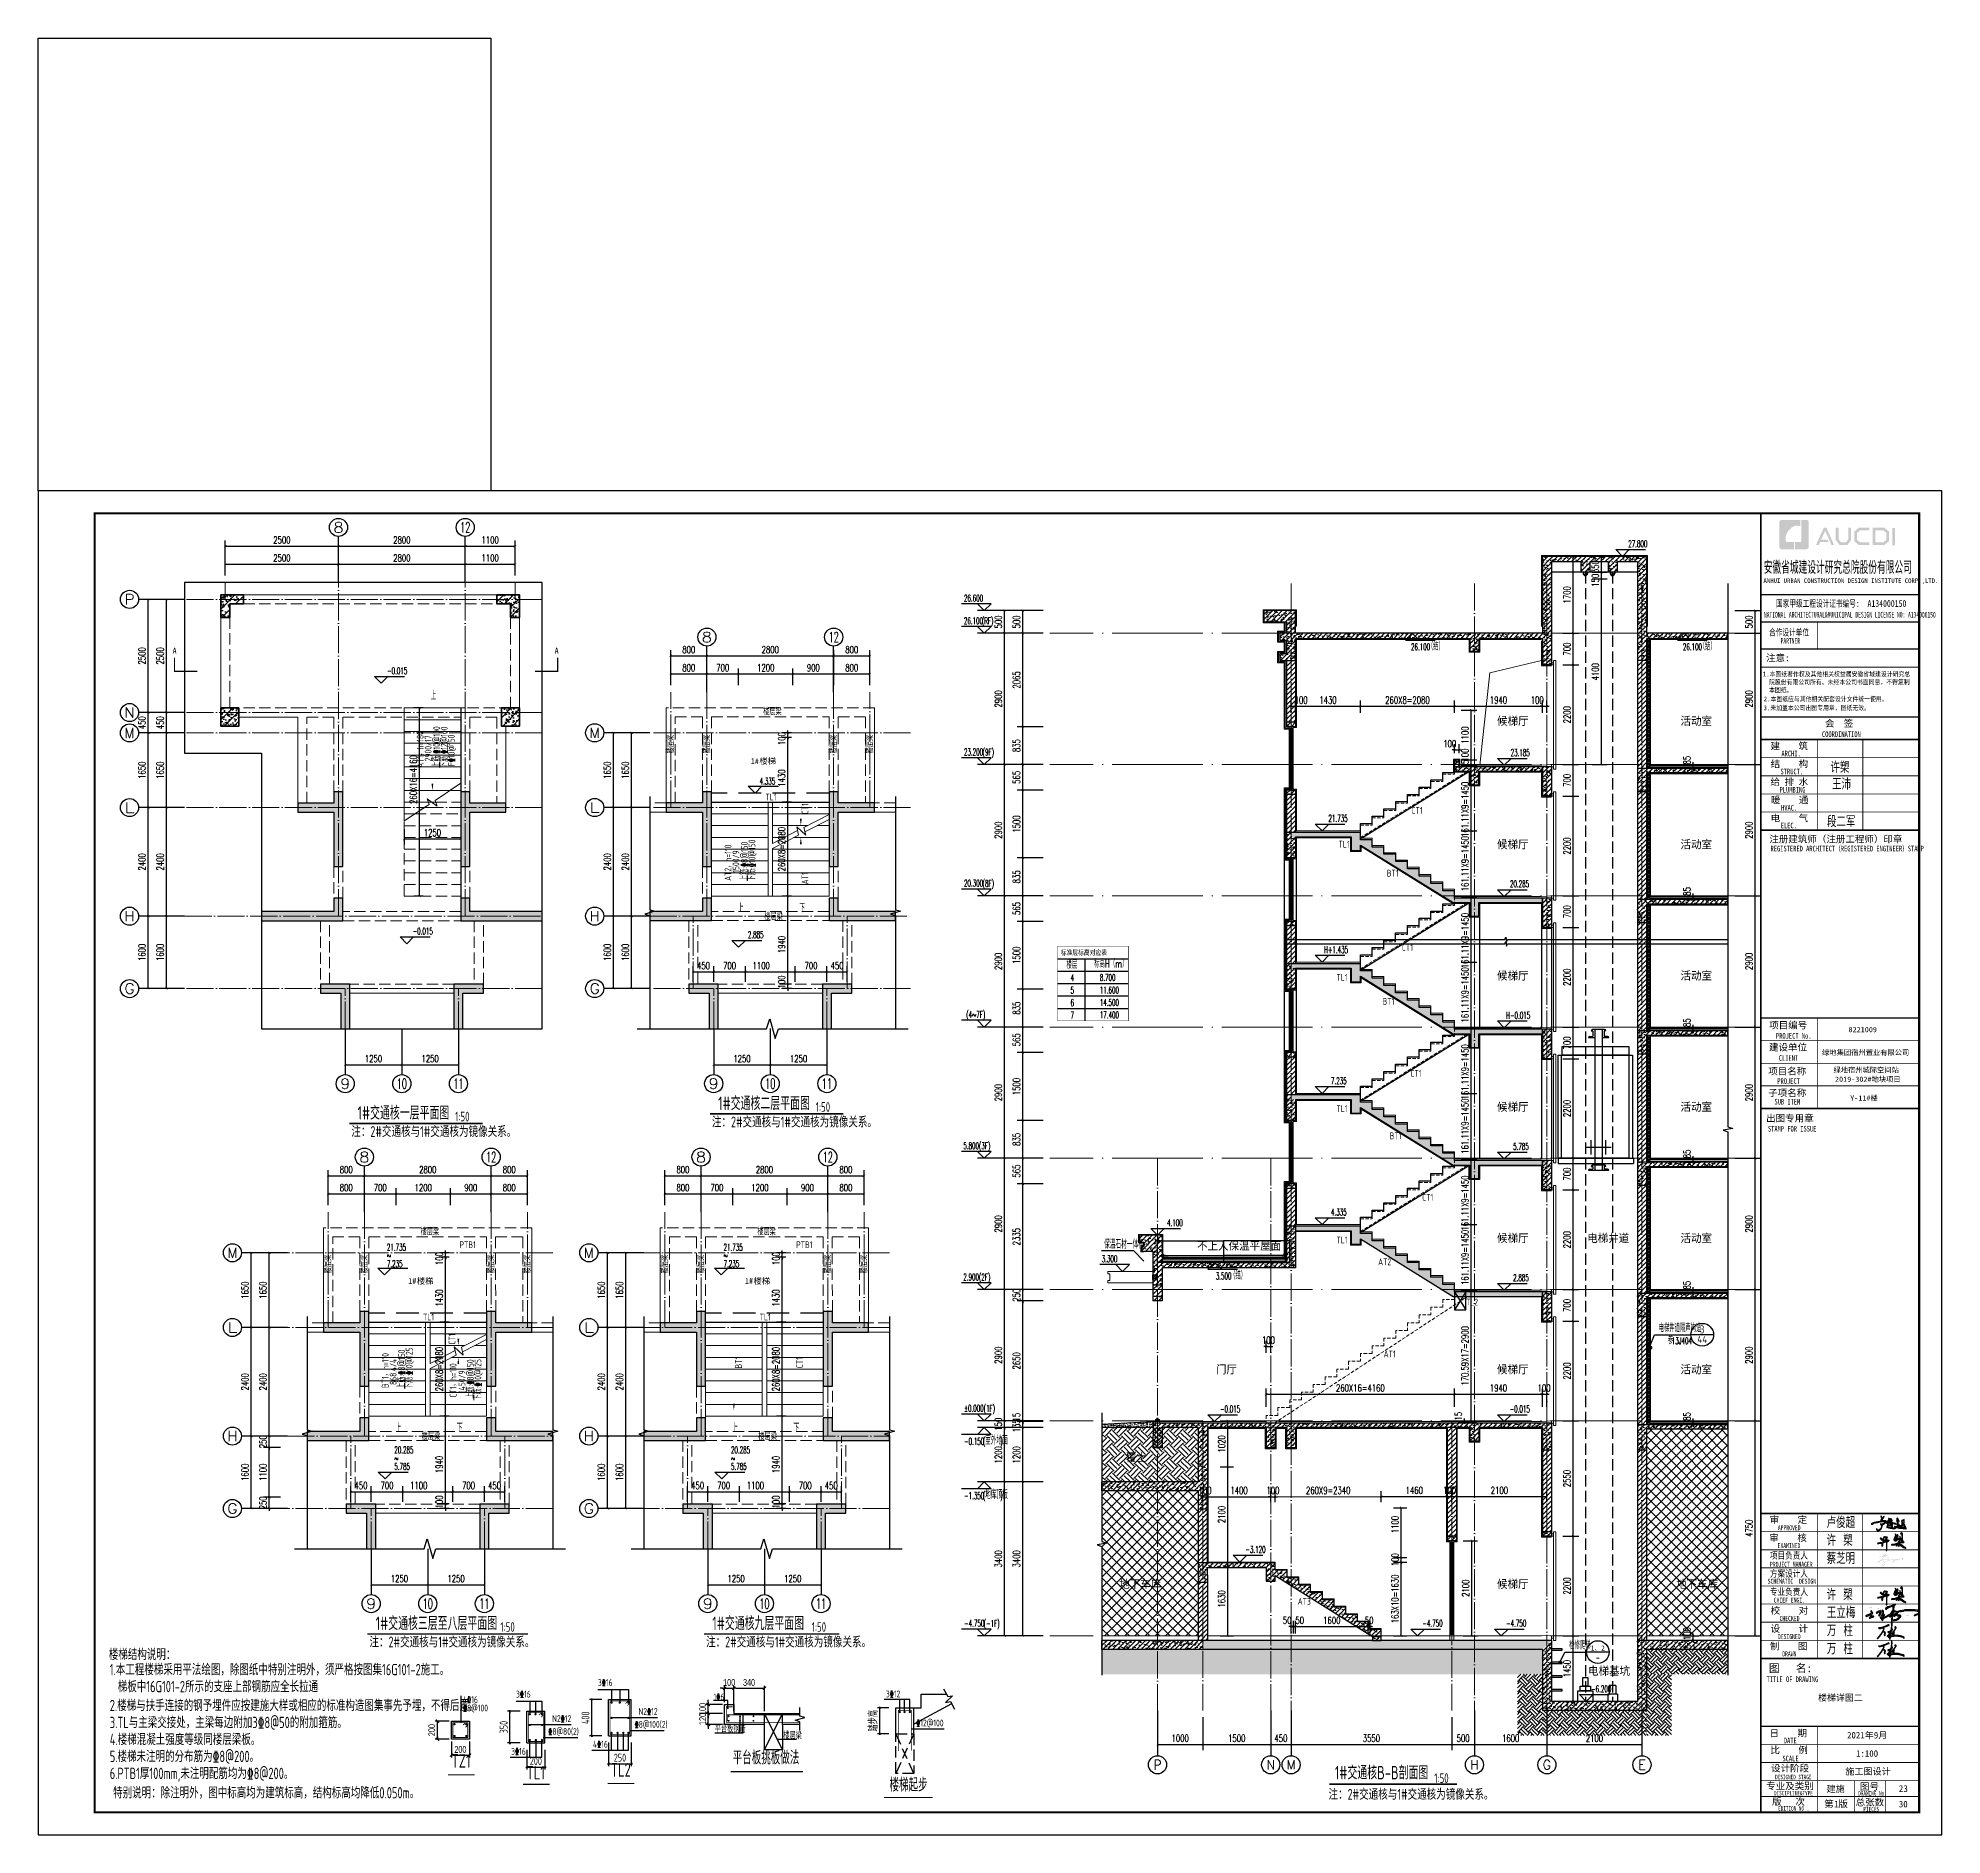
# Model space of a CAD drawing. Extents: x -1307975 to -76406, y -96289 to 379359.
# Drawn here: x -647075 to -605025, y 308600 to 348300 of the extents above; entities that cross this region are included whole.
import ezdxf
from ezdxf.enums import TextEntityAlignment as Align
from ezdxf.xclip import XClip

# ---------------------------------------------------------------- set-up
doc = ezdxf.new("R2010")
doc.units = 0
doc.header["$LTSCALE"] = 1000
doc.header["$XCLIPFRAME"] = 2
for name, pattern in [('#P_--_20B1_001_t3$0$DASH', [0.35, 0.25, -0.1]), ('DASH', [0.35, 0.25, -0.1]), ('DASHED', [0.75, 0.5, -0.25]), ('DOTE', [2.42, 2, -0.2, 0.02, -0.2]), ('HIDDEN', [0.375, 0.25, -0.125])]:
    doc.linetypes.add(name, pattern=pattern)
doc.layers.get('0').update_dxf_attribs({"linetype": 'CONTINUOUS'})
doc.layers.get('DEFPOINTS').update_dxf_attribs({"linetype": 'CONTINUOUS'})
for name, color, linetype in [('-TK', 7, 'CONTINUOUS'), ('3-屋面构造层', 157, 'CONTINUOUS'), ('A-AXIS_TEXT', 7, 'CONTINUOUS'), ('AXIS', 3, 'CONTINUOUS'), ('C-Sheet-图框', 101, 'CONTINUOUS'), ('COLUMN', 4, 'CONTINUOUS'), ('DIM', 2, 'CONTINUOUS'), ('DIM_ELEV', 3, 'CONTINUOUS'), ('DIM_IDEN', 67, 'CONTINUOUS'), ('DIM_SYMB', 3, 'CONTINUOUS'), ('FSK_DIM', 3, 'CONTINUOUS'), ('NUM', 7, 'CONTINUOUS'), ('PUB_DIM', 3, 'CONTINUOUS'), ('PUB_TEXT', 2, 'CONTINUOUS'), ('REIN', 6, 'CONTINUOUS'), ('S-L主梁线', 4, 'DASH'), ('S-Q墙填充', 252, 'CONTINUOUS'), ('S-Q墙实线', 6, 'CONTINUOUS'), ('S-Z柱填充', 252, 'CONTINUOUS'), ('S-Z柱实线', 6, 'CONTINUOUS'), ('S-大样-砼线', 7, 'CONTINUOUS'), ('S-梁', 4, 'DASHED'), ('S-梁实线', 4, 'CONTINUOUS'), ('S_E_STAIR', 4, 'CONTINUOUS'), ('Sbeam-s', 3, 'CONTINUOUS'), ('SURFACE', 6, 'CONTINUOUS'), ('TEXT', 2, 'CONTINUOUS'), ('THIN', 7, 'CONTINUOUS'), ('WALL', 5, 'CONTINUOUS'), ('人防集水坑', 11, 'CONTINUOUS'), ('图签文字', 4, 'CONTINUOUS'), ('大样详图_文字', 60, 'CONTINUOUS'), ('尺寸标注', 86, 'CONTINUOUS'), ('栏杆', 95, 'CONTINUOUS'), ('看线', 251, 'CONTINUOUS'), ('立面-看线', 251, 'CONTINUOUS'), ('结构大样', 132, 'CONTINUOUS'), ('设备', 253, 'CONTINUOUS')]:
    doc.layers.add(name, color=color, linetype=linetype)
for name, color, linetype, lineweight in [('AXIS_TEXT', 7, 'CONTINUOUS', 20), ('DOTE', 19, 'DOTE', 9), ('PUB_HATCH', 8, 'CONTINUOUS', 9), ('S_WINDOW', 144, 'CONTINUOUS', 15), ('STAIR', 2, 'CONTINUOUS', 18), ('WINDOW', 144, 'CONTINUOUS', 15), ('内粉刷', 37, 'CONTINUOUS', 9), ('可改文字', 6, 'CONTINUOUS', 18), ('图框', 9, 'CONTINUOUS', 18), ('图签', 147, 'CONTINUOUS', 18), ('填充', 251, 'CONTINUOUS', 5), ('建筑', 30, 'CONTINUOUS', 25), ('立面-普通轮廓', 7, 'CONTINUOUS', 18), ('立面-洞口示意', 152, 'CONTINUOUS', 13), ('细细', 250, 'CONTINUOUS', 0)]:
    doc.layers.add(name, color=color, linetype=linetype, lineweight=lineweight)
doc.styles.add('_TCH_AXIS', font='COMPLEX', dxfattribs={"bigfont": 'GBCBIG'})
doc.styles.add('_TCH_DIM', font='SIMPLEX.shx', dxfattribs={"width": 0.7, "bigfont": 'GBCBIG.shx'})
doc.styles.add('_TCH_DIM_T3', font='SIMPLEX', dxfattribs={"width": 0.705882, "bigfont": 'GBCBIG'})
doc.styles.add('_TCH_LABEL', font='simhei.ttf')
doc.styles.add('BW_Dim', font='Bweng.shx', dxfattribs={"width": 0.7, "bigfont": 'hztxt.shx'})
doc.styles.add('COMPLEX', font='COMPLEX')
doc.styles.add('DIM_FONT_T3', font='SIMPLEX', dxfattribs={"width": 0.705882, "bigfont": 'GBCBIG'})
doc.styles.add('HT', font='simhei.ttf')
doc.styles.add('STANDARD_T3', font='gbenor.shx', dxfattribs={"bigfont": 'gbcbig.shx'})
doc.styles.add('TSSD_DIMENSION', font='Tssdeng.shx', dxfattribs={"width": 0.7, "bigfont": 'tssdchn.shx'})
doc.styles.add('TSSD_Norm', font='Tssdeng.shx', dxfattribs={"bigfont": 'tssdchn.shx'})
doc.styles.add('TSSD_REIN', font='tssdeng.shx', dxfattribs={"width": 0.7, "height": 300, "bigfont": 'tssdchn.shx'})
doc.styles.add('宋体', font='', dxfattribs={"height": 50})
doc.styles.add('建筑图签-1', font='simhei.ttf', dxfattribs={"width": 0.7})
doc.styles.add('建筑图签-2', font='TXT.shx', dxfattribs={"width": 0.5, "bigfont": 'HZTXT.shx'})
doc.styles.add('黑体', font='simhei.ttf')
doc.styles.get('宋体').set_extended_font_data('SimSun')
doc.dimstyles.new('_TCH_ARCH&&50', dxfattribs={"dimtxt": 157.5, "dimasz": 50, "dimexe": 125, "dimexo": 150, "dimgap": 58.75, "dimtad": 1, "dimdec": 0, "dimzin": 0, "dimdsep": 46, "dimtxsty": '_TCH_DIM_T3', "dimblk": 'ARCHTICK', "dimcen": 0.09, "dimclrt": 7, "dimazin": 0, "dimtfac": 1, "dimtdec": 0, "dimtix": 1, "dimtmove": 2, "dimatfit": 3, "dimldrblk": 'ARCHTICK', "dimfxl": 1, "dimtolj": 1, "dimtzin": 0, "dimarcsym": 0})
doc.dimstyles.new('Cyz_25_50', dxfattribs={"dimtxt": 150, "dimasz": 50, "dimexe": 50, "dimexo": 50, "dimgap": 50, "dimtad": 1, "dimdec": 0, "dimlfac": 0.5, "dimzin": 0, "dimdsep": 46, "dimtxsty": 'BW_Dim', "dimblk": '_bwk', "dimcen": 0, "dimclrt": 7, "dimadec": 0, "dimazin": 0, "dimtfac": 1, "dimtdec": 0, "dimtix": 1, "dimtmove": 2, "dimatfit": 0, "dimfxl": 1, "dimtolj": 1, "dimtzin": 0, "dimarcsym": 0})
doc.dimstyles.new('TSSD_50_50', dxfattribs={"dimtxt": 175, "dimasz": 50, "dimexe": 50, "dimexo": 150, "dimgap": 50, "dimtad": 1, "dimdec": 0, "dimzin": 0, "dimdsep": 46, "dimtxsty": 'TSSD_DIMENSION', "dimblk": 'ARCHTICK', "dimcen": 0, "dimdle": 25, "dimclrt": 7, "dimadec": 0, "dimazin": 0, "dimtfac": 1, "dimtdec": 0, "dimtix": 1, "dimtmove": 2, "dimatfit": 3, "dimfxl": 1, "dimtolj": 1, "dimtzin": 0, "dimarcsym": 0})
pattern_1 = [(315, (-1626814.618, -211817.581), (-1.767766953, -1.767766953), []), (315, (-1626813.4395, -211817.581), (-1.767766953, -1.767766953), [])]
pattern_2 = [(315, (-218910.2607, -140541.0897), (-1.767766953, -1.767766953), []), (315, (-218909.0822, -140541.0897), (-1.767766953, -1.767766953), [])]
pattern_3 = [(315, (-218910.2607, -141979.3279), (-1.767766953, -1.767766953), []), (315, (-218909.0822, -141979.3279), (-1.767766953, -1.767766953), [])]
pattern_4 = [(315, (-1620314.6245, -214414.1468), (-1.767766953, -1.767766953), []), (315, (-1620313.446, -214414.1468), (-1.767766953, -1.767766953), [])]
pattern_5 = [(315, (-1620314.6245, -216552.3837), (-1.767766953, -1.767766953), []), (315, (-1620313.446, -216552.3837), (-1.767766953, -1.767766953), [])]
pattern_6 = [(45, (0, 0), (-53.0330086, 53.0330086), []), (50, (0, 0), (215.178055, -18.82564), [22.5, -247.5]), (355, (0, 0), (-41.6254, 225.65764), [18, -198]), (100.4514, (17.93, -1.57), (173.552815, 206.831863), [19.122057, -210.342634]), (46.1842, (0, 60), (320.172315, -49.655704), [33.75, -371.25]), (96.6356, (26.68, 55.86), (280.39881, 292.23536), [28.68309, -315.5139]), (351.1842, (0, 60), (280.39858, 292.23558), [27, -297]), (21, (30, 45), (179.072116, -120.785667), [22.5, -247.5]), (326, (30, 45), (72.9946, 217.545014), [18, -198]), (71.4514, (44.92, 34.93), (252.06679, 96.75915), [19.122057, -210.342634]), (37.5, (0, 0), (3.6479566, 99.868156), [0, -195.6, 0, -201, 0, -198.75]), (7.5, (0, 0), (78.920861, 118.323514), [0, -114.6, 0, -191.1, 0, -75.75]), (327.5, (-66.9, 0), (160.146731, -6.7664615), [0, -75, 0, -234, 0, -310.5]), (317.5, (-96.9, 0), (174.95585, 30.031495), [0, -97.5, 0, -155.4, 0, -220.5])]
pattern_7 = [(45, (0, 53.85), (-53.03303, 53.03303), [])]
pattern_8 = [(45, (-762713.5, 410177.97), (-53.03301, 53.03301), []), (50, (-762713.5, 410177.97), (215.17805, -18.82564), [22.5, -247.5]), (355, (-762713.5, 410177.97), (-41.6254, 225.65764), [18, -198]), (100.4514, (-762695.57, 410176.4), (173.55281, 206.83186), [19.12206, -210.34263]), (46.1842, (-762713.5, 410237.97), (320.1723, -49.6557), [33.75, -371.25]), (96.6356, (-762686.82, 410233.83), (280.3988, 292.23536), [28.6831, -315.5139]), (351.1842, (-762713.5, 410237.97), (280.3986, 292.2356), [27, -297]), (21, (-762683.5, 410222.97), (179.07212, -120.78567), [22.5, -247.5]), (326, (-762683.5, 410222.97), (72.9946, 217.54501), [18, -198]), (71.4514, (-762668.58, 410212.9), (252.0668, 96.75915), [19.12206, -210.34263]), (37.5, (-762713.5, 410177.97), (3.647957, 99.868156), [0, -195.6, 0, -201, 0, -198.75]), (7.5, (-762713.5, 410177.97), (78.92086, 118.323514), [0, -114.6, 0, -191.1, 0, -75.75]), (327.5, (-762780.4, 410177.97), (160.14673, -6.76646), [0, -75, 0, -234, 0, -310.5]), (317.5, (-762810.4, 410177.97), (174.95585, 30.0315), [0, -97.5, 0, -155.4, 0, -220.5])]
pattern_9 = [(45, (-762713.5, 410231.826), (-53.03303, 53.03303), [])]
pattern_10 = [(50, (-665817.51, 180113.16), (215.17805, -18.82564), [22.5, -247.5]), (355, (-665817.51, 180113.16), (-41.6254, 225.65764), [18, -198]), (100.4514, (-665799.58, 180111.59), (173.55281, 206.83186), [19.12206, -210.34263]), (46.1842, (-665817.51, 180173.16), (320.1723, -49.6557), [33.75, -371.25]), (96.6356, (-665790.83, 180169.02), (280.3988, 292.23536), [28.6831, -315.5139]), (351.1842, (-665817.5, 180173.16), (280.3986, 292.2356), [27, -297]), (21, (-665787.51, 180158.16), (179.07212, -120.78567), [22.5, -247.5]), (326, (-665787.51, 180158.16), (72.9946, 217.545), [18, -198]), (71.4514, (-665772.6, 180148.1), (252.0668, 96.75915), [19.12206, -210.34263]), (37.5, (-665817.51, 180113.16), (3.647957, 99.868156), [0, -195.6, 0, -201, 0, -198.75]), (7.5, (-665817.51, 180113.16), (78.92086, 118.32351), [0, -114.6, 0, -191.1, 0, -75.75]), (327.5, (-665884.41, 180113.16), (160.14673, -6.76646), [0, -75, 0, -234, 0, -310.5]), (317.5, (-665914.41, 180113.16), (174.95585, 30.0315), [0, -97.5, 0, -155.4, 0, -220.5]), (45, (-665817.51, 180113.16), (-106.06602, 106.06602), [])]

msp = doc.modelspace()

# ---------------------------------------------------------------- texts
at = {"layer": 'DIM_ELEV', "color": 7, "style": '_TCH_DIM'}
for s, height, width, p in [('26.100', 148.75, 0.494118, (-616751.39, 334774.51)), ('（结）', 168.794, 0.7, (-616380.39, 334774.51)), ('26.100', 148.75, 0.494118, (-610747.42, 334774.51)), ('（结）', 168.794, 0.7, (-610376.42, 334774.51)), ('H+1.435', 148.75, 0.494118, (-618672.8, 328084.64)), ('H-0.015', 148.75, 0.494118, (-614649.55, 326634.62)), ('21.735', 148.75, 0.494118, (-639371.4, 321509.08)), ('~', 148.75, 0.494118, (-639371.4, 321329.66)), ('7.235', 148.75, 0.494118, (-639371.4, 321146.43)), ('21.735', 148.75, 0.494118, (-631935.54, 321509.08)), ('~', 148.75, 0.494118, (-631935.54, 321329.66)), ('7.235', 148.75, 0.494118, (-631935.54, 321146.43)), ('3.500', 148.75, 0.494118, (-621063.6, 320874.51)), ('（结）', 168.794, 0.7, (-620748.6, 320874.51))]:
    msp.add_text(s, height=height, dxfattribs=dict(at, width=width)).set_placement(p)
at = {"layer": 'NUM', "color": 1, "style": 'TSSD_Norm', "width": 0.7}
for s, p in [('TZ1', (-637731.6, 309994.34)), ('平台板挑板做法', (-630997.44, 310066.71)), ('楼梯起步', (-627849.76, 309468.05))]:
    msp.add_text(s, height=300, dxfattribs=at).set_placement(p, align=Align.BOTTOM_CENTER)
for s, p in [('TL1', (-636284.11, 309735.52)), ('TL2', (-634423.12, 309797.09))]:
    msp.add_text(s, height=300, dxfattribs=at).set_placement(p, align=Align.BOTTOM_LEFT)
at = {"layer": 'PUB_TEXT'}
for s, height, style, width, p in [('27.800', 148.75, '_TCH_DIM', 0.494118, (-611953.46, 337052.04)), ('26.600', 148.75, '_TCH_DIM', 0.494118, (-626625.39, 335852.06)), ('26.100', 148.75, '_TCH_DIM', 0.494118, (-626628.19, 335352.06)), ('(RF)', 148.75, '_TCH_DIM', 0.494118, (-626230.69, 335349.61)), ('上', 178.72, '_TCH_DIM', 0.7, (-638401.94, 333678.81)), ('(9F)', 148.75, '_TCH_DIM', 0.494118, (-626214.59, 332449.61)), ('23.200', 148.75, '_TCH_DIM', 0.494118, (-626625.39, 332452.06)), ('20.300', 148.75, '_TCH_DIM', 0.494118, (-626625.39, 329552.06)), ('(8F)', 148.75, '_TCH_DIM', 0.494118, (-626214.59, 329549.61)), ('上', 178.72, '_TCH_DIM', 0.7, (-631614.55, 328984.86)), ('下', 178.72, '_TCH_DIM', 0.7, (-630261.3, 328984.86)), ('(4~7F)', 148.75, '_TCH_DIM', 0.494118, (-626576.84, 326649.61)), ('1#交通核一层平面图', 297.5, 'TSSD_REIN', 0.7, (-640020, 324403.35)), ('1#交通核二层平面图', 297.5, 'TSSD_REIN', 0.7, (-632054.85, 324614.77)), ('1:50', 212.5, 'TSSD_REIN', 0.7, (-629898.62, 324577.86)), ('1:50', 212.5, 'TSSD_REIN', 0.7, (-637863.77, 324366.44)), ('5.800', 148.75, '_TCH_DIM', 0.494118, (-626639.39, 323752.06)), ('(3F)', 148.75, '_TCH_DIM', 0.494118, (-626295.09, 323749.61)), ('4.100', 148.75, '_TCH_DIM', 0.494118, (-622139.17, 322052.1)), ('保温石材一体板', 178.723, 'DIM_FONT_T3', 0.705882, (-623531.44, 321554.89)), ('3.300', 148.75, '_TCH_DIM', 0.494118, (-623582.93, 321252.99)), ('2.900', 148.75, '_TCH_DIM', 0.494118, (-626639.39, 320852.06)), ('(2F)', 148.75, '_TCH_DIM', 0.494118, (-626295.09, 320849.61)), ('%%P0.000', 148.75, '_TCH_DIM', 0.494118, (-626621.19, 317952.06)), ('(1F)', 148.75, '_TCH_DIM', 0.494118, (-626190.44, 317949.61)), ('上', 178.72, '_TCH_DIM', 0.7, (-639179.6, 317496.63)), ('下', 178.72, '_TCH_DIM', 0.7, (-637826.34, 317496.63)), ('上', 178.72, '_TCH_DIM', 0.7, (-631743.74, 317496.63)), ('下', 178.72, '_TCH_DIM', 0.7, (-630390.48, 317496.63)), ('-0.150', 148.75, '_TCH_DIM', 0.494118, (-626623.99, 317221.59)), ('(', 148.75, '_TCH_DIM', 0.494118, (-626206.54, 317224.04)), ('室外地面', 178.723, '_TCH_DIM', 0.7, (-626157.54, 317224.04)), (')', 148.75, '_TCH_DIM', 0.494118, (-625823.92, 317224.04)), ('地库顶板', 178.723, '_TCH_DIM', 0.7, (-626157.54, 316024.51)), ('-1.350', 148.75, '_TCH_DIM', 0.494118, (-626623.99, 316022.06)), ('(', 148.75, '_TCH_DIM', 0.494118, (-626206.54, 316024.51)), (')', 148.75, '_TCH_DIM', 0.494118, (-625823.92, 316024.51)), ('1#交通核三层至八层平面图', 297.5, 'TSSD_REIN', 0.7, (-639619.9, 313125.39)), ('1:50', 212.5, 'TSSD_REIN', 0.7, (-636864.26, 313088.48)), ('1#交通核九层平面图', 297.5, 'TSSD_REIN', 0.7, (-632184.04, 313125.39)), ('1:50', 212.5, 'TSSD_REIN', 0.7, (-629987.94, 313088.48)), ('-4.750', 148.75, '_TCH_DIM', 0.494118, (-626621.19, 313202.06)), ('(-1F)', 148.75, '_TCH_DIM', 0.494118, (-626190.44, 313199.61)), ('检修爬梯', 168.794, '_TCH_DIM', 0.7, (-613258.97, 312701.88)), ('1#交通核B-B剖面图', 297.5, 'TSSD_REIN', 0.7, (-618433.26, 309827.15)), ('1:50', 212.5, 'TSSD_REIN', 0.7, (-616237.47, 309748.89))]:
    msp.add_text(s, height=height, dxfattribs=dict(at, style=style, width=width)).set_placement(p)
at = {"layer": 'PUB_TEXT', "color": 6, "style": '_TCH_LABEL'}
for p in [(-644104.8, 334697.05), (-635666.71, 334697.05)]:
    msp.add_text('A', height=131.43, dxfattribs=at).set_placement(p)
at = {"layer": 'PUB_TEXT', "color": 6, "style": '_TCH_DIM', "width": 0.494118}
for s, p in [('-0.015', (-639367.79, 334247.17)), ('23.185', (-614551.55, 332437.04)), ('4.335', (-631139.55, 331807.7)), ('21.735', (-618574.8, 330987.09)), ('20.285', (-614565.55, 329537.07)), ('-0.015', (-638802.21, 328493.43)), ('2.885', (-631398.03, 328415.21)), ('7.235', (-618518.81, 325187.09)), ('5.785', (-614495.55, 323737.07)), ('4.335', (-618518.81, 322287.07)), ('2.885', (-614495.55, 320837.05)), ('-0.015', (-620970.5, 317936.95)), ('-0.015', (-614572.55, 317937.04)), ('20.285', (-639206.71, 317031.49)), ('20.285', (-631770.85, 317031.49)), ('~', (-639206.71, 316848.84)), ('5.785', (-639206.71, 316666.22)), ('~', (-631770.85, 316848.84)), ('5.785', (-631770.85, 316666.22)), ('-3.120', (-620410.12, 314832.06)), ('-4.750', (-616499.32, 313202.06)), ('-4.750', (-614652.62, 313202.06))]:
    msp.add_text(s, height=148.75, dxfattribs=at).set_placement(p)
at = {"layer": 'PUB_TEXT'}
for s, p in [('候梯厅', (-614851.41, 333122.6)), ('活动室', (-610799.33, 333122.6)), ('候梯厅', (-614851.41, 330396.14)), ('活动室', (-610799.33, 330396.14)), ('候梯厅', (-614851.41, 327496.14)), ('活动室', (-610799.33, 327496.14)), ('候梯厅', (-614851.41, 324596.14)), ('活动室', (-610799.33, 324596.14)), ('不上人保温平屋面', (-621477.85, 321525.92)), ('候梯厅', (-614851.41, 321696.14)), ('电梯井道', (-612860.09, 321696.14)), ('活动室', (-610799.33, 321696.14)), ('门厅', (-621059.96, 318796.14)), ('候梯厅', (-614851.41, 318796.14)), ('活动室', (-610799.33, 318796.14)), ('覆土', (-623047.71, 316853.87)), ('地下车库', (-623196.13, 314053.86)), ('候梯厅', (-614851.41, 314053.86)), ('地下车库', (-610897.09, 314053.86)), ('电梯基坑', (-612841.29, 312135.11))]:
    msp.add_text(s, height=178.723, dxfattribs=at).set_placement(p)
at = {"layer": 'PUB_TEXT', "color": 246, "style": '黑体'}
for s, p in [('1#', (-631333.02, 332259.98)), ('楼梯', (-631143.99, 332259.98)), ('1#', (-638898.06, 320771.75)), ('楼梯', (-638709.03, 320771.75)), ('1#', (-631462.21, 320771.75)), ('楼梯', (-631273.18, 320771.75))]:
    msp.add_text(s, height=131.435, dxfattribs=at).set_placement(p)
at = {"layer": 'PUB_TEXT', "color": 1, "style": 'TSSD_REIN', "width": 0.7}
for p in [(-640157.12, 324019.89), (-632191.97, 324231.31), (-639757.02, 312741.93), (-632321.16, 312741.93), (-618573.54, 309375.91)]:
    msp.add_text('注：2#交通核与1#交通核为镜像关系。', height=241.1348, dxfattribs=at).set_placement(p)
at = {"layer": 'PUB_TEXT', "color": 3, "style": '_TCH_DIM'}
for s, height, width, p in [('电梯井道隔声构造', 168.794, 0.7, (-611282.94, 319711.97)), ('参', 168.79, 0.7, (-611078.83, 319444.31)), ('13J404', 148.75, 0.494118, (-610992.82, 319444.31)), ('-6.200', 148.75, 0.494118, (-612773.63, 311752.06))]:
    msp.add_text(s, height=height, dxfattribs=dict(at, width=width)).set_placement(p)
at = {"layer": 'PUB_TEXT', "color": 3, "style": 'STANDARD_T3'}
for s, height, width, p, p2 in [('44', 151.987, 1.195402, (-610428.03, 319471.57), (-610208.5, 319471.57)), ('3', 177.82, 0.951379, (-610359.96, 319680.08), (-610276.58, 319680.08))]:
    msp.add_text(s, height=height, dxfattribs=dict(at, width=width)).set_placement(p, p2, align=Align.FIT)
at = {"layer": 'PUB_TEXT', "style": '_TCH_LABEL'}
for s, height, width, p, p2 in [('1、2', 113.14, 0.962162, (-612781.86, 312673.37), (-612468.74, 312673.37)), ('-', 172.43, 1.022989, (-612688.72, 312440.47), (-612561.88, 312440.47))]:
    msp.add_text(s, height=height, dxfattribs=dict(at, width=width)).set_placement(p, p2, align=Align.FIT)
at = {"layer": 'TEXT', "color": 230, "style": 'TSSD_REIN', "width": 0.7}
for s, p in [('楼层梁', (-630856.13, 333339.41)), ('TL1', (-630887.06, 331455.53)), ('CT1', (-616616.02, 331159.49)), ('TL1', (-618229.29, 330413.74)), ('BT1', (-617154.5, 329774.04)), ('楼层梁', (-630831.85, 328815.43)), ('CT1', (-616829.29, 328131)), ('TL1', (-618274.6, 327471.2)), ('BT1', (-617248.64, 326941.81)), ('CT1', (-616640.54, 325350.22)), ('TL1', (-618274.54, 324571.2)), ('BT1', (-617093.12, 323970.81)), ('CT1', (-616382.37, 322611.91)), ('楼层梁', (-638421.18, 321851.18)), ('PTB1', (-637587.06, 321564.96)), ('楼层梁', (-630985.32, 321851.18)), ('PTB1', (-630151.2, 321564.96)), ('TL1', (-618274.54, 321671.02)), ('AT2', (-617333.68, 321186.95)), ('TL2', (-615404.71, 320297.71)), ('TL1', (-638452.11, 319967.3)), ('TL1', (-631016.25, 319967.3)), ('AT1', (-617222.45, 319152.43)), ('楼层梁', (-638396.9, 317327.2)), ('楼层梁', (-630961.04, 317327.2)), ('AT3', (-619108.36, 313685.46))]:
    msp.add_text(s, height=150, dxfattribs=at).set_placement(p, align=Align.CENTER)
for s, p in [('AT1，h=180', (-638560, 332582.52)), ('2900/17', (-638384.33, 332607.25)), ('楼层梁', (-633029.73, 332702.14)), ('楼层梁', (-632229.73, 332702.14)), ('楼层梁', (-629429.73, 332702.14)), ('楼层梁', (-628629.73, 332702.17)), ('CT1', (-630062.96, 331273.24)), ('AT2，h=110', (-631761.84, 330079.97)), ('1500/9', (-631586.16, 330104.7)), ('AT1', (-630062.96, 329734.82)), ('楼层梁', (-640594.78, 321213.91)), ('楼层梁', (-639794.78, 321213.91)), ('楼层梁', (-636994.78, 321213.91)), ('楼层梁', (-636194.77, 321213.94)), ('楼层梁', (-633158.92, 321213.91)), ('楼层梁', (-632358.92, 321213.91)), ('楼层梁', (-629558.92, 321213.91)), ('楼层梁', (-628758.92, 321213.94)), ('CT1', (-637857.05, 319555.84)), ('BT1，h=110', (-639332.89, 318860.72)), ('868.4/4', (-639157.21, 318829.83)), ('CT1，h=110', (-637833.13, 318642.29)), ('1450/9', (-637637.58, 318611.41)), ('BT1', (-631529.06, 319035.25)), ('CT1', (-630179.06, 319035.25))]:
    msp.add_text(s, height=150, rotation=90, dxfattribs=at).set_placement(p, align=Align.CENTER)
for s, p in [('上筋:%%13210@100', (-638198.43, 332176.31, 0)), ('下筋:%%13212@100', (-638030.28, 332171.4, 0)), ('F%%13210@150', (-637872.93, 332214.11)), ('上筋:%%1328@150', (-631400.26, 329673.75, 0)), ('下筋:%%13210@150', (-631232.11, 329668.85, 0)), ('下筋:%%13210@125', (-638803.16, 318449.6, 0)), ('上筋:%%1328@150', (-638971.32, 318454.5, 0)), ('上筋:%%1328@150', (-637451.69, 318236.08, 0)), ('下筋:%%13210@125', (-637283.53, 318192.59, 0))]:
    msp.add_text(s, height=150, rotation=90, dxfattribs=at).set_placement(p)
at = {"layer": 'TEXT', "style": 'TSSD_REIN', "width": 0.7}
for s, p in [('楼梯结构说明：', (-645512.55, 312462.56)), ('1.本工程楼梯采用平法绘图，除图纸中特别注明外，须严格按图集16G101-2施工。', (-645491.2, 312128.29)), ('梯板中16G101-2所示的支座上部钢筋应全长拉通', (-645314.79, 311753.29)), ('2.楼梯与扶手连接的钢予埋件应按建施大样或相应的标准构造图集事先予埋，不得后置。', (-645491.2, 311335.43)), ('3.TL与主梁交接处，主梁每边附加3\x848@50的附加箍筋。', (-645491.2, 310960.43)), ('4.楼梯混凝土强度等级同楼层梁板。', (-645491.2, 310585.43)), ('6.PTB1厚100mm,未注明配筋均为%%1328@200。', (-645491.2, 309835.43))]:
    msp.add_text(s, height=250, dxfattribs=at).set_placement(p)
at = {"layer": 'TEXT', "color": 1, "style": 'TSSD_REIN', "width": 0.7}
msp.add_text('5.楼梯未注明的分布筋为%%1328@200。', height=250, dxfattribs=at).set_placement((-645491.2, 310210.43))
at = {"layer": 'TEXT', "color": 153, "style": 'TSSD_REIN', "width": 0.7}
msp.add_text('特别说明：除注明外，图中标高均为建筑标高，结构标高均降低0.050m。', height=250, dxfattribs=at).set_placement((-645417.86, 309407.41))
at = {"layer": 'THIN', "color": 0, "style": 'TSSD_REIN', "width": 0.7}
for s, p in [('3\x8416', (-634711.09, 311847.46)), ('3\x8416', (-636518.43, 311590.48)), ('3%%13212', (-628350.37, 311594.57)), ('N2\x8412', (-635719.89, 311049.97)), ('N2\x8412', (-633812.54, 311206.95)), ('%%13212@100', (-627680.64, 310952.49)), ('%%1328@80(2)', (-635806.23, 310765.37)), ('\x848@100(2)', (-633898.88, 310922.35)), ('3%%13216', (-636626.72, 310327.61)), ('4%%13216', (-634819.37, 310484.58))]:
    msp.add_text(s, height=150, dxfattribs=at).set_placement(p, align=Align.BOTTOM_LEFT)
at = {"layer": '可改文字', "color": 1, "style": '宋体'}
msp.add_text('楼梯详图二', height=140.641, dxfattribs=at).set_placement((-607759.84, 311562.6))
at = {"layer": '图签', "color": 1, "style": '宋体'}
msp.add_text('23', height=149.074, dxfattribs=at).set_placement((-605978.65, 309549.2))
at = {"layer": '大样详图_文字', "color": 7, "style": 'TSSD_REIN', "width": 0.7}
for s, p in [('4\x8416', (-637690, 311515.87)), ('1\x846', (-632156.44, 311573.81)), ('\x848@100', (-637690, 311328.37)), ('平台板钢筋', (-632129.19, 310864.22)), ('楼层梁', (-630615.66, 310717.89))]:
    msp.add_text(s, height=150, dxfattribs=at).set_placement(p)

# ---------------------------------------------------------------- blocks, each defined once
blk = doc.blocks.new('院标1')
h = blk.add_hatch(color=150)
h.dxf.hatch_style = 1
h.set_gradient(color1=(33, 113, 253), color2=(33, 113, 253), tint=1, name='INVCURVED')
edge = h.paths.add_edge_path()
edge.add_spline(control_points=[(116373, 648379), (116379, 648379), (116382, 648379), (116391, 648379), (116391, 648379), (116391, 648379), (116616, 648379), (116616, 648379), (116616, 648379), (116616, 648379), (116616, 648054), (116616, 648054), (116616, 648054), (116616, 648054), (116108, 648054), (116108, 648054), (116108, 648054), (116028, 648054), (115963, 648111), (115963, 648199), (115963, 648199), (115963, 648199), (115963, 649215), (115963, 649215), (115963, 649215), (115963, 649295), (116018, 649360), (116108, 649360), (116108, 649360), (116108, 649360), (116897, 649360), (116897, 649360), (116897, 649360), (116897, 649360), (116897, 649080), (116897, 649080), (116897, 649080), (116897, 649080), (116566, 649140), (116356, 648859), (116356, 648859), (116245, 648719), (116240, 648545), (116247, 648466), (116247, 648466), (116254, 648386), (116247, 648466), (116247, 648466), (116247, 648466), (116247, 648466), (116258, 648374), (116373, 648379)], knot_values=[0, 0, 0, 0, 0.071429, 0.071429, 0.071429, 0.107143, 0.142857, 0.142857, 0.142857, 0.178571, 0.214286, 0.214286, 0.214286, 0.25, 0.285714, 0.285714, 0.285714, 0.321429, 0.357143, 0.357143, 0.357143, 0.392857, 0.428571, 0.428571, 0.428571, 0.464286, 0.5, 0.5, 0.5, 0.535714, 0.571429, 0.571429, 0.571429, 0.607143, 0.642857, 0.642857, 0.642857, 0.678571, 0.714286, 0.714286, 0.714286, 0.75, 0.785714, 0.785714, 0.785714, 0.821429, 0.857143, 0.857143, 0.857143, 0.928571, 1, 1, 1, 1], degree=3, periodic=0)
h = blk.add_hatch(color=150)
h.dxf.hatch_style = 1
h.set_gradient(color1=(33, 113, 253), color2=(33, 113, 253), tint=1, name='INVCURVED')
edge = h.paths.add_edge_path()
edge.add_spline(control_points=[(117268, 649215), (117268, 649215), (117268, 648199), (117268, 648199), (117268, 648199), (117268, 648114), (117212, 648054), (117123, 648054), (117123, 648054), (117123, 648054), (116663, 648054), (116663, 648054), (116663, 648054), (116663, 648054), (116663, 648379), (116663, 648379), (116663, 648379), (116663, 648379), (116865, 648379), (116865, 648379), (116865, 648379), (116907, 648379), (116941, 648413), (116941, 648455), (116941, 648455), (116941, 648455), (116941, 649360), (116941, 649360), (116941, 649360), (116941, 649360), (117123, 649360), (117123, 649360), (117123, 649360), (117204, 649360), (117268, 649306), (117268, 649215)], knot_values=[0, 0, 0, 0, 0.1, 0.1, 0.1, 0.15, 0.2, 0.2, 0.2, 0.25, 0.3, 0.3, 0.3, 0.35, 0.4, 0.4, 0.4, 0.45, 0.5, 0.5, 0.5, 0.55, 0.6, 0.6, 0.6, 0.65, 0.7, 0.7, 0.7, 0.75, 0.8, 0.8, 0.8, 0.9, 1, 1, 1, 1], degree=3, periodic=0)
blk = doc.blocks.new('ljc')
at = {"linetype": 'Continuous'}
h = blk.add_hatch(color=0, dxfattribs=at)
h.paths.add_polyline_path([(2023, 1568), (2019, 1564), (2020, 1562), (2024, 1562), (2022, 1552), (1955, 1538), (1933, 1530), (1930, 1527), (1929, 1525), (1931, 1523), (1944, 1524), (1946, 1526), (1942, 1528), (1960, 1535), (1967, 1535), (1975, 1538), (1985, 1539), (1998, 1543), (2010, 1544), (2018, 1547), (2025, 1546), (2035, 1549), (2061, 1550), (2052, 1537), (2042, 1528), (2028, 1521), (2023, 1521), (2018, 1526), (2015, 1527), (2013, 1525), (2013, 1521), (2019, 1516), (2022, 1508), (2022, 1494), (2012, 1477), (2000, 1469), (1988, 1467), (1982, 1473), (1980, 1480), (1978, 1482), (1978, 1475), (1981, 1468), (1988, 1463), (1994, 1463), (2005, 1467), (2018, 1478), (2027, 1493), (2028, 1504), (2025, 1517), (2033, 1518), (2054, 1533), (2067, 1549), (2067, 1552), (2064, 1555), (2029, 1553), (2036, 1575), (2049, 1591), (2047, 1593), (2043, 1592), (2028, 1573), (2025, 1589), (2021, 1597), (2018, 1599), (2017, 1597), (2020, 1590)])
h.paths.add_polyline_path([(2081, 1522), (2081, 1528), (2075, 1541), (2093, 1562), (2097, 1572), (2094, 1577), (2087, 1576), (2089, 1572), (2092, 1572), (2091, 1567), (2080, 1551), (2066, 1537), (2065, 1535), (2067, 1533), (2073, 1535), (2077, 1523), (2077, 1513), (2072, 1496), (2072, 1492), (2074, 1490), (2078, 1494), (2083, 1510), (2099, 1510), (2119, 1507), (2119, 1500), (2116, 1496), (2108, 1493), (2087, 1496), (2084, 1492), (2087, 1489), (2103, 1488), (2122, 1483), (2140, 1484), (2148, 1482), (2152, 1486), (2152, 1491), (2148, 1488), (2125, 1488), (2114, 1490), (2124, 1499), (2126, 1509), (2121, 1512), (2119, 1511), (2108, 1514), (2124, 1523), (2132, 1532), (2130, 1535), (2121, 1536), (2115, 1533), (2109, 1533), (2123, 1555), (2121, 1559), (2114, 1557), (2116, 1564), (2115, 1569), (2111, 1573), (2105, 1572), (2093, 1554)])
h.paths.add_polyline_path([(2089, 1535), (2097, 1535), (2112, 1551), (2116, 1552), (2111, 1543), (2099, 1528), (2101, 1526), (2114, 1528), (2121, 1531), (2124, 1530), (2118, 1524), (2101, 1515), (2084, 1514), (2084, 1518)], flags=16)
h.paths.add_polyline_path([(2093, 1537), (2095, 1540), (2103, 1546), (2096, 1537)], flags=16)
h.paths.add_polyline_path([(2093, 1544), (2094, 1549), (2106, 1568), (2109, 1569), (2111, 1567), (2108, 1554), (2104, 1550)], flags=16)
h.paths.add_polyline_path([(2141, 1534), (2138, 1533), (2137, 1531), (2142, 1527), (2155, 1522), (2158, 1523), (2153, 1528)])
h.paths.add_polyline_path([(2175, 1522), (2173, 1524), (2172, 1546), (2183, 1545), (2185, 1547), (2183, 1557), (2178, 1566), (2177, 1561), (2180, 1556), (2181, 1550), (2175, 1550), (2170, 1554), (2169, 1574), (2171, 1574), (2175, 1569), (2176, 1571), (2170, 1579), (2167, 1579), (2165, 1577), (2164, 1562), (2166, 1553), (2163, 1553), (2162, 1551), (2167, 1547), (2169, 1537), (2169, 1524), (2166, 1521), (2165, 1517), (2168, 1513), (2170, 1513), (2173, 1517), (2180, 1517), (2178, 1502), (2175, 1500), (2167, 1499), (2175, 1496), (2180, 1497), (2183, 1500), (2184, 1511), (2187, 1521), (2185, 1523)])
h.paths.add_polyline_path([(2233, 1542), (2233, 1564), (2231, 1567), (2215, 1558), (2210, 1557), (2206, 1552), (2211, 1548), (2211, 1551), (2229, 1560), (2228, 1542), (2227, 1537), (2224, 1533), (2220, 1534), (2213, 1542), (2211, 1543), (2209, 1541), (2209, 1508), (2189, 1508), (2187, 1506), (2191, 1503), (2213, 1503), (2217, 1511), (2222, 1516), (2232, 1518), (2234, 1513), (2234, 1505), (2227, 1505), (2232, 1502), (2232, 1500), (2228, 1497), (2229, 1493), (2239, 1495), (2243, 1489), (2243, 1486), (2212, 1492), (2189, 1492), (2179, 1494), (2176, 1496), (2167, 1496), (2164, 1498), (2154, 1499), (2147, 1503), (2144, 1503), (2143, 1501), (2144, 1498), (2153, 1494), (2174, 1491), (2186, 1487), (2211, 1487), (2222, 1484), (2230, 1484), (2243, 1480), (2249, 1480), (2251, 1482), (2244, 1496), (2246, 1499), (2238, 1503), (2239, 1513), (2237, 1520), (2233, 1523), (2224, 1522), (2214, 1516), (2212, 1522), (2213, 1536), (2220, 1530), (2228, 1530), (2230, 1532)])
at = {"color": 0, "linetype": 'Continuous'}
for points in [[(1930, 1527), (1929, 1525), (1931, 1523), (1944, 1524), (1946, 1526), (1942, 1528), (1960, 1535), (1967, 1535), (1975, 1538), (1985, 1539), (1998, 1543), (2010, 1544), (2018, 1547), (2025, 1546), (2035, 1549), (2061, 1550), (2052, 1537), (2042, 1528), (2028, 1521), (2023, 1521), (2018, 1526), (2015, 1527), (2013, 1525), (2013, 1521), (2019, 1516), (2022, 1508), (2022, 1494), (2012, 1477), (2000, 1469), (1988, 1467), (1982, 1473), (1980, 1480), (1978, 1482), (1978, 1475), (1981, 1468), (1988, 1463), (1994, 1463), (2005, 1467), (2018, 1478), (2027, 1493), (2028, 1504), (2025, 1517), (2033, 1518), (2054, 1533), (2067, 1549), (2067, 1552), (2064, 1555), (2029, 1553), (2036, 1575), (2049, 1591), (2047, 1593), (2043, 1592), (2028, 1573), (2025, 1589), (2021, 1597), (2018, 1599), (2017, 1597), (2020, 1590), (2023, 1568), (2019, 1564), (2020, 1562), (2024, 1562), (2022, 1552), (1955, 1538), (1933, 1530), (1930, 1527)], [(2163, 1553), (2162, 1551), (2167, 1547), (2169, 1537), (2169, 1524), (2166, 1521), (2165, 1517), (2168, 1513), (2170, 1513), (2173, 1517), (2180, 1517), (2178, 1502), (2175, 1500), (2167, 1499), (2175, 1496), (2180, 1497), (2183, 1500), (2184, 1511), (2187, 1521), (2185, 1523), (2175, 1522), (2173, 1524), (2172, 1546), (2183, 1545), (2185, 1547), (2183, 1557), (2178, 1566), (2177, 1561), (2180, 1556), (2181, 1550), (2175, 1550), (2170, 1554), (2169, 1574), (2171, 1574), (2175, 1569), (2176, 1571), (2170, 1579), (2167, 1579), (2165, 1577), (2164, 1562), (2166, 1553), (2163, 1553)], [(2016, 1561), (2015, 1560), (2017, 1560), (2016, 1561)], [(2017, 1562), (2016, 1561), (2019, 1561), (2017, 1562)], [(2066, 1537), (2065, 1535), (2067, 1533), (2073, 1535), (2077, 1523), (2077, 1513), (2072, 1496), (2072, 1492), (2074, 1490), (2078, 1494), (2083, 1510), (2099, 1510), (2119, 1507), (2119, 1500), (2116, 1496), (2108, 1493), (2087, 1496), (2084, 1492), (2087, 1489), (2103, 1488), (2122, 1483), (2140, 1484), (2148, 1482), (2152, 1486), (2152, 1491), (2148, 1488), (2125, 1488), (2114, 1490), (2124, 1499), (2126, 1509), (2121, 1512), (2119, 1511), (2108, 1514), (2124, 1523), (2132, 1532), (2130, 1535), (2121, 1536), (2115, 1533), (2109, 1533), (2123, 1555), (2121, 1559), (2114, 1557), (2116, 1564), (2115, 1569), (2111, 1573), (2105, 1572), (2093, 1554), (2081, 1522), (2081, 1528), (2075, 1541), (2093, 1562), (2097, 1572), (2094, 1577), (2087, 1576), (2089, 1572), (2092, 1572), (2091, 1567), (2080, 1551), (2066, 1537)], [(2084, 1514), (2084, 1518), (2089, 1535), (2097, 1535), (2112, 1551), (2116, 1552), (2111, 1543), (2099, 1528), (2101, 1526), (2114, 1528), (2121, 1531), (2124, 1530), (2118, 1524), (2101, 1515), (2084, 1514)], [(2093, 1544), (2094, 1549), (2106, 1568), (2109, 1569), (2111, 1567), (2108, 1554), (2104, 1550), (2093, 1544)], [(2093, 1537), (2095, 1540), (2103, 1546), (2096, 1537), (2093, 1537)], [(2138, 1533), (2137, 1531), (2142, 1527), (2155, 1522), (2158, 1523), (2153, 1528), (2141, 1534), (2138, 1533)], [(2144, 1503), (2143, 1501), (2144, 1498), (2153, 1494), (2174, 1491), (2186, 1487), (2211, 1487), (2222, 1484), (2230, 1484), (2243, 1480), (2249, 1480), (2251, 1482), (2244, 1496), (2246, 1499), (2238, 1503), (2239, 1513), (2237, 1520), (2233, 1523), (2224, 1522), (2214, 1516), (2212, 1522), (2213, 1536), (2220, 1530), (2228, 1530), (2230, 1532), (2233, 1542), (2233, 1564), (2231, 1567), (2215, 1558), (2210, 1557), (2206, 1552), (2211, 1548), (2211, 1551), (2229, 1560), (2228, 1542), (2227, 1537), (2224, 1533), (2220, 1534), (2213, 1542), (2211, 1543), (2209, 1541), (2209, 1508), (2189, 1508), (2187, 1506), (2191, 1503), (2213, 1503), (2217, 1511), (2222, 1516), (2232, 1518), (2234, 1513), (2234, 1505), (2227, 1505), (2232, 1502), (2232, 1500), (2228, 1497), (2229, 1493), (2239, 1495), (2243, 1489), (2243, 1486), (2212, 1492), (2189, 1492), (2179, 1494), (2176, 1496), (2167, 1496), (2164, 1498), (2154, 1499), (2147, 1503), (2144, 1503)], [(2177, 1569), (2176, 1570), (2175, 1567), (2177, 1565), (2177, 1569)]]:
    blk.add_lwpolyline(points, dxfattribs=at)
blk = doc.blocks.new('A$C6AF37BC7')
h = blk.add_hatch(color=256)
h.paths.add_polyline_path([(660, -48), (672, -48), (678, -96)], flags=16)
h.paths.add_polyline_path([(708, 144), (702, 150), (660, 126), (672, 66), (666, 36), (456, -42), (366, -60), (294, -60), (276, -72), (288, -96), (456, -72), (612, -12), (564, -102), (552, -114), (546, -96), (534, -102), (534, -138), (558, -144), (654, -18), (654, 6), (672, 12), (678, -30), (648, -30), (642, -54), (654, -84), (654, -138), (684, -168), (708, -156), (714, -60), (804, -108), (948, -228), (1038, -258), (1062, -258), (1074, -246), (1056, -228), (1032, -228), (954, -192), (786, -60), (708, -30), (714, 24), (756, 30), (816, 54), (954, 48), (972, 66), (948, 84), (810, 84), (702, 48), (690, 120), (726, 132), (720, 144)])
h.paths.add_polyline_path([(852, 216), (864, 216), (870, 174), (840, 198)], flags=16)
h.paths.add_polyline_path([(-312, 282), (-318, 288), (-336, 288), (-348, 276), (-246, 180), (-222, 192), (-222, 210)], flags=17)
h.paths.add_polyline_path([(546, 330), (552, 330), (564, 300), (558, 216), (486, 174), (462, 180), (438, 222)], flags=16)
h.paths.add_polyline_path([(-102, 342), (-48, 336), (-18, 324), (18, 324), (-36, 246), (-174, 96), (-156, 246), (-132, 306)], flags=16)
h.paths.add_polyline_path([(-66, 366), (-72, 372), (-108, 372), (-138, 342), (-168, 288), (-192, 192), (-204, 18), (-228, -78), (-228, 6), (-258, 42), (-306, 48), (-438, 12), (-456, 12), (-468, 24), (-498, 0), (-486, -12), (-420, -12), (-318, 18), (-270, 18), (-252, -6), (-252, -102), (-264, -138), (-240, -156), (-216, -132), (-192, -72), (-174, 60), (-108, 66), (12, 108), (0, 0), (0, -366), (-18, -342), (-24, -372), (-6, -396), (24, -396), (24, -78), (42, 120), (108, 132), (132, 144), (144, 162), (132, 174), (66, 162), (48, 210), (48, 240), (18, 240), (12, 138), (-144, 90), (-114, 138), (-24, 228), (54, 330), (36, 354), (-18, 354)])
h.paths.add_polyline_path([(756, 378), (750, 384), (732, 384), (714, 366), (732, 360), (738, 324), (714, 180), (714, 156), (726, 144), (750, 162), (762, 366)])
h.paths.add_polyline_path([(498, 516), (492, 522), (474, 516), (492, 474), (486, 378), (444, 336), (468, 324), (552, 366), (426, 246), (408, 210), (414, 192), (462, 150), (504, 150), (552, 180), (552, 138), (570, 132), (582, 150), (588, 198), (666, 258), (648, 246), (690, 240), (702, 258), (666, 294), (588, 240), (588, 324), (564, 348), (630, 402), (654, 426), (654, 438), (636, 444), (534, 390), (576, 432), (618, 456), (630, 480), (606, 486), (570, 462), (516, 408), (516, 492)])
h.paths.add_polyline_path([(846, 594), (840, 600), (828, 600), (798, 570), (780, 522), (792, 516), (840, 570), (852, 516), (864, 264), (840, 246), (792, 246), (786, 258), (804, 294), (804, 324), (786, 330), (756, 264), (756, 240), (810, 204), (786, 174), (792, 162), (822, 186), (888, 102), (900, 96), (918, 114), (894, 216), (882, 510), (870, 570)])
at = {"linetype": 'Continuous'}
for points in [[(-66, 366), (-72, 372), (-108, 372), (-138, 342), (-168, 288), (-192, 192), (-204, 18), (-228, -78), (-228, 6), (-258, 42), (-306, 48), (-438, 12), (-456, 12), (-468, 24), (-498, 0), (-486, -12), (-420, -12), (-318, 18), (-270, 18), (-252, -6), (-252, -102), (-264, -138), (-240, -156), (-216, -132), (-192, -72), (-174, 60), (-108, 66), (12, 108), (0, 0), (0, -366), (-18, -342), (-24, -372), (-6, -396), (24, -396), (24, -78), (42, 120), (108, 132), (132, 144), (144, 162), (132, 174), (66, 162), (48, 210), (48, 240), (18, 240), (12, 138), (-144, 90), (-114, 138), (-24, 228), (54, 330), (36, 354), (-18, 354), (-66, 366)], [(-312, 282), (-318, 288), (-336, 288), (-348, 276), (-246, 180), (-222, 192), (-222, 210), (-312, 282)], [(-102, 342), (-48, 336), (-18, 324), (18, 324), (-36, 246), (-174, 96), (-156, 246), (-132, 306), (-102, 342)], [(708, 144), (702, 150), (660, 126), (672, 66), (666, 36), (456, -42), (366, -60), (294, -60), (276, -72), (288, -96), (456, -72), (612, -12), (564, -102), (552, -114), (546, -96), (534, -102), (534, -138), (558, -144), (654, -18), (654, 6), (672, 12), (678, -30), (648, -30), (642, -54), (654, -84), (654, -138), (684, -168), (708, -156), (714, -60), (804, -108), (948, -228), (1038, -258), (1062, -258), (1074, -246), (1056, -228), (1032, -228), (954, -192), (786, -60), (708, -30), (714, 24), (756, 30), (816, 54), (954, 48), (972, 66), (948, 84), (810, 84), (702, 48), (690, 120), (726, 132), (720, 144), (708, 144)], [(498, 516), (492, 522), (474, 516), (492, 474), (486, 378), (444, 336), (468, 324), (552, 366), (426, 246), (408, 210), (414, 192), (462, 150), (504, 150), (552, 180), (552, 138), (570, 132), (582, 150), (588, 198), (666, 258), (648, 246), (690, 240), (702, 258), (666, 294), (588, 240), (588, 324), (564, 348), (630, 402), (654, 426), (654, 438), (636, 444), (534, 390), (576, 432), (618, 456), (630, 480), (606, 486), (570, 462), (516, 408), (516, 492), (498, 516)], [(546, 330), (552, 330), (564, 300), (558, 216), (486, 174), (462, 180), (438, 222), (546, 330)], [(756, 378), (750, 384), (732, 384), (714, 366), (732, 360), (738, 324), (714, 180), (714, 156), (726, 144), (750, 162), (762, 366), (756, 378)], [(846, 594), (840, 600), (828, 600), (798, 570), (780, 522), (792, 516), (840, 570), (852, 516), (864, 264), (840, 246), (792, 246), (786, 258), (804, 294), (804, 324), (786, 330), (756, 264), (756, 240), (810, 204), (786, 174), (792, 162), (822, 186), (888, 102), (900, 96), (918, 114), (894, 216), (882, 510), (870, 570), (846, 594)], [(852, 216), (864, 216), (870, 174), (840, 198), (852, 216)], [(660, -48), (672, -48), (678, -96), (660, -48)]]:
    blk.add_lwpolyline(points, dxfattribs=at)
blk = doc.blocks.new('A1')
at = {"linetype": 'Continuous'}
h = blk.add_hatch(color=0, dxfattribs=at)
h.dxf.hatch_style = 1
h.paths.add_polyline_path([(81575, 12347), (81575, 12351), (81580, 12356), (81578, 12359), (81585, 12364), (81597, 12383), (81605, 12355)], flags=16)
h.paths.add_polyline_path([(81561, 12316), (81561, 12321), (81569, 12329), (81577, 12329), (81597, 12335), (81609, 12335), (81610, 12305), (81607, 12294), (81604, 12291), (81594, 12289), (81572, 12303)], flags=16)
h.paths.add_polyline_path([(81455, 11915), (81460, 11939), (81466, 11945), (81466, 11951), (81473, 11955), (81476, 11967), (81481, 11969), (81490, 11980), (81497, 11983), (81511, 12003), (81519, 12004), (81532, 12017), (81541, 12022), (81548, 12030), (81561, 12033), (81565, 12038), (81569, 12038), (81570, 12031), (81575, 12027), (81577, 12012), (81580, 12006), (81578, 11982), (81554, 11947), (81551, 11947), (81532, 11927), (81529, 11927), (81506, 11911), (81500, 11911), (81493, 11907), (81463, 11907)], flags=16)
h.paths.add_polyline_path([(81439, 11923), (81437, 11921), (81442, 11905), (81453, 11894), (81469, 11889), (81495, 11887), (81498, 11891), (81522, 11897), (81533, 11903), (81538, 11910), (81546, 11913), (81554, 11923), (81557, 11921), (81559, 11926), (81577, 11942), (81577, 11945), (81583, 11951), (81594, 11971), (81599, 11995), (81604, 12003), (81597, 12011), (81594, 12028), (81591, 12031), (81589, 12039), (81585, 12044), (81585, 12049), (81589, 12049), (81599, 12057), (81612, 12062), (81617, 12068), (81623, 12068), (81629, 12073), (81647, 12078), (81650, 12083), (81655, 12083), (81669, 12091), (81676, 12091), (81677, 12094), (81685, 12095), (81695, 12102), (81701, 12102), (81708, 12107), (81737, 12115), (81740, 12118), (81756, 12121), (81764, 12126), (81770, 12126), (81791, 12134), (81799, 12134), (81815, 12142), (81823, 12140), (81833, 12145), (81852, 12148), (81855, 12151), (81860, 12150), (81865, 12153), (81887, 12155), (81893, 12158), (82002, 12167), (82020, 12166), (82028, 12163), (82031, 12158), (82028, 12151), (82021, 12150), (82015, 12143), (82005, 12140), (81956, 12107), (81949, 12099), (81940, 12094), (81933, 12086), (81930, 12086), (81927, 12079), (81921, 12079), (81917, 12076), (81921, 12073), (81908, 12062), (81909, 12052), (81919, 12044), (81925, 12049), (81932, 12049), (81940, 12055), (81946, 12057), (81969, 12075), (81977, 12078), (81980, 12083), (81986, 12083), (81997, 12092), (82004, 12094), (82042, 12129), (82050, 12143), (82057, 12150), (82061, 12148), (82066, 12153), (82081, 12156), (82082, 12159), (82089, 12159), (82095, 12164), (82117, 12171), (82143, 12171), (82140, 12161), (82133, 12153), (82121, 12147), (82111, 12132), (82114, 12119), (82121, 12116), (82129, 12116), (82133, 12123), (82138, 12123), (82172, 12147), (82183, 12150), (82197, 12164), (82210, 12167), (82215, 12174), (82218, 12172), (82260, 12191), (82266, 12191), (82287, 12201), (82319, 12209), (82322, 12212), (82340, 12212), (82356, 12217), (82367, 12214), (82367, 12206), (82359, 12196), (82359, 12191), (82353, 12185), (82349, 12177), (82340, 12171), (82329, 12153), (82332, 12143), (82338, 12137), (82345, 12139), (82362, 12159), (82367, 12171), (82378, 12183), (82378, 12187), (82385, 12193), (82393, 12207), (82393, 12220), (82383, 12231), (82369, 12235), (82330, 12233), (82317, 12227), (82309, 12228), (82279, 12215), (82261, 12212), (82255, 12206), (82233, 12199), (82212, 12187), (82204, 12185), (82193, 12175), (82188, 12175), (82183, 12171), (82164, 12163), (82169, 12172), (82162, 12188), (82153, 12188), (82148, 12191), (82132, 12191), (82095, 12183), (82084, 12177), (82052, 12166), (82047, 12175), (82034, 12182), (82028, 12180), (82025, 12185), (82005, 12187), (81980, 12185), (81975, 12182), (81959, 12183), (81948, 12182), (81943, 12179), (81914, 12179), (81905, 12175), (81901, 12177), (81895, 12172), (81879, 12174), (81863, 12171), (81858, 12167), (81818, 12161), (81815, 12156), (81794, 12153), (81769, 12143), (81737, 12135), (81732, 12131), (81729, 12132), (81709, 12123), (81700, 12121), (81669, 12107), (81665, 12107), (81653, 12099), (81649, 12099), (81642, 12094), (81636, 12094), (81618, 12083), (81610, 12081), (81602, 12073), (81597, 12073), (81594, 12068), (81589, 12068), (81573, 12059), (81562, 12076), (81543, 12095), (81524, 12110), (81516, 12113), (81506, 12123), (81481, 12123), (81477, 12119), (81489, 12107), (81506, 12097), (81511, 12097), (81546, 12068), (81557, 12054), (81557, 12049), (81545, 12043), (81533, 12033), (81527, 12031), (81521, 12023), (81513, 12020), (81505, 12011), (81497, 12007), (81458, 11967), (81445, 11943), (81445, 11937), (81441, 11932)])
h.paths.add_polyline_path([(81245, 12044), (81244, 12043), (81244, 12035), (81252, 12028), (81269, 12030), (81292, 12041), (81295, 12046), (81306, 12047), (81314, 12055), (81321, 12057), (81327, 12065), (81337, 12068), (81340, 12075), (81345, 12075), (81377, 12102), (81380, 12102), (81385, 12108), (81394, 12110), (81409, 12119), (81418, 12121), (81434, 12129), (81444, 12129), (81449, 12134), (81460, 12135), (81465, 12140), (81481, 12142), (81492, 12148), (81495, 12147), (81498, 12150), (81517, 12153), (81554, 12166), (81564, 12166), (81629, 12180), (81634, 12179), (81658, 12183), (81690, 12182), (81695, 12185), (81737, 12185), (81762, 12180), (81759, 12174), (81751, 12167), (81749, 12159), (81754, 12153), (81762, 12153), (81777, 12167), (81783, 12185), (81778, 12195), (81762, 12201), (81745, 12203), (81735, 12199), (81729, 12203), (81690, 12203), (81674, 12199), (81666, 12201), (81658, 12198), (81650, 12199), (81644, 12196), (81637, 12198), (81610, 12195), (81601, 12190), (81594, 12191), (81581, 12187), (81561, 12185), (81557, 12182), (81556, 12183), (81511, 12169), (81497, 12167), (81490, 12163), (81476, 12161), (81474, 12158), (81421, 12140), (81434, 12156), (81481, 12203), (81506, 12239), (81516, 12249), (81517, 12257), (81524, 12260), (81549, 12300), (81562, 12287), (81583, 12275), (81591, 12267), (81605, 12265), (81615, 12273), (81621, 12283), (81620, 12286), (81623, 12292), (81626, 12318), (81626, 12334), (81623, 12337), (81625, 12340), (81634, 12343), (81639, 12342), (81644, 12345), (81660, 12345), (81665, 12348), (81673, 12347), (81681, 12351), (81713, 12355), (81724, 12363), (81724, 12374), (81717, 12380), (81706, 12380), (81679, 12371), (81668, 12372), (81652, 12364), (81620, 12358), (81610, 12387), (81607, 12414), (81597, 12419), (81586, 12417), (81583, 12414), (81577, 12393), (81570, 12383), (81569, 12375), (81553, 12342), (81548, 12343), (81545, 12340), (81537, 12343), (81484, 12412), (81474, 12420), (81468, 12420), (81463, 12417), (81465, 12403), (81492, 12374), (81519, 12334), (81509, 12332), (81506, 12329), (81484, 12326), (81481, 12323), (81473, 12323), (81437, 12313), (81433, 12315), (81431, 12311), (81397, 12308), (81385, 12303), (81370, 12303), (81361, 12299), (81351, 12299), (81346, 12302), (81343, 12299), (81313, 12299), (81309, 12295), (81309, 12281), (81316, 12273), (81343, 12275), (81349, 12271), (81354, 12278), (81373, 12284), (81378, 12283), (81396, 12289), (81412, 12289), (81417, 12292), (81423, 12292), (81426, 12295), (81431, 12294), (81457, 12302), (81463, 12300), (81476, 12303), (81479, 12308), (81493, 12308), (81501, 12313), (81508, 12311), (81513, 12316), (81533, 12318), (81537, 12316), (81537, 12311), (81529, 12302), (81527, 12295), (81521, 12291), (81516, 12278), (81501, 12260), (81492, 12243), (81485, 12238), (81463, 12207), (81402, 12145), (81378, 12124), (81337, 12105), (81325, 12097), (81314, 12094), (81308, 12087), (81290, 12079), (81277, 12068), (81271, 12068), (81257, 12052)])
h = blk.add_hatch(color=0, dxfattribs=at)
h.paths.add_polyline_path([(82053, 10195), (82048, 10201), (82019, 10189), (81984, 10189), (81956, 10160), (81932, 10160), (81823, 10114), (81708, 10080), (81604, 10005), (81604, 9982), (81633, 9964), (81668, 10005), (81742, 10051), (81823, 10074), (81932, 10126), (81956, 10126), (81938, 10062), (81932, 9970), (81915, 9913), (81817, 9757), (81558, 9625), (81483, 9573), (81437, 9527), (81437, 9504), (81454, 9486), (81489, 9481), (81495, 9509), (81483, 9521), (81547, 9573), (81783, 9699), (81777, 9659), (81800, 9642), (81817, 9642), (81869, 9688), (81869, 9705), (81858, 9711), (81829, 9688), (81846, 9722), (81892, 9751), (81898, 9740), (81886, 9711), (81881, 9584), (81869, 9550), (81869, 9308), (81881, 9296), (81898, 9296), (81909, 9308), (81921, 9636), (81938, 9757), (81961, 9780), (81967, 9774), (81950, 9728), (81961, 9682), (81984, 9659), (82025, 9665), (82082, 9728), (82123, 9688), (82174, 9688), (82203, 9676), (82226, 9682), (82244, 9676), (82220, 9630), (82140, 9555), (82048, 9509), (81990, 9498), (81950, 9475), (82002, 9469), (82094, 9492), (82163, 9527), (82249, 9602), (82284, 9659), (82284, 9699), (82255, 9717), (82203, 9717), (82134, 9734), (82134, 9757), (82157, 9809), (82140, 9832), (82117, 9820), (82100, 9780), (82007, 9699), (82002, 9751), (82013, 9786), (82019, 9763), (82030, 9757), (82071, 9820), (82117, 9826), (82128, 9838), (82278, 9866), (82301, 9878), (82399, 9890), (82422, 9901), (82647, 9918), (82940, 9907), (83004, 9895), (83061, 9872), (83084, 9849), (83084, 9826), (83050, 9792), (82883, 9717), (82871, 9705), (82877, 9694), (82912, 9694), (83021, 9734), (83090, 9774), (83125, 9815), (83131, 9838), (83119, 9866), (83090, 9895), (83021, 9930), (82912, 9947), (82618, 9953), (82462, 9941), (82428, 9930), (82249, 9907), (82088, 9861), (82088, 9872), (82065, 9895), (82042, 9884), (82030, 9849), (82025, 9890), (81996, 9895), (81984, 9878), (81979, 9832), (81956, 9815), (81967, 9924), (81984, 9941), (81973, 9982), (82007, 10149), (82059, 10183)])
h.paths.add_polyline_path([(81904, 9820), (81909, 9826), (81904, 9797), (81886, 9786)], flags=16)
h.paths.add_polyline_path([(81938, 9469), (81944, 9475), (81921, 9475), (81932, 9463)], flags=17)
h.paths.add_polyline_path([(82629, 9734), (82618, 9740), (82537, 9699), (82520, 9676), (82549, 9671), (82601, 9694), (82635, 9694), (82652, 9717)], flags=17)
h.paths.add_polyline_path([(81005, 9820), (81005, 9826), (81011, 9815)], flags=16)
h.paths.add_polyline_path([(80994, 9895), (80988, 9901), (80971, 9901), (80959, 9884), (80971, 9809), (80965, 9786), (80901, 9751), (80757, 9699), (80740, 9682), (80740, 9671), (80763, 9653), (80971, 9746), (80971, 9705), (80948, 9636), (80890, 9607), (80901, 9578), (80924, 9573), (81022, 9619), (81057, 9625), (81092, 9648), (81086, 9665), (81045, 9665), (80982, 9648), (81011, 9722), (81017, 9774), (81045, 9797), (81040, 9826), (81017, 9849)])
h.paths.add_polyline_path([(81385, 9907), (81380, 9913), (81362, 9901), (81293, 9890), (81201, 9826), (81212, 9803), (81241, 9797), (81282, 9838), (81305, 9849), (81339, 9855), (81351, 9826), (81316, 9711), (81316, 9688), (81328, 9676), (81345, 9676), (81362, 9694), (81414, 9826), (81426, 9838), (81420, 9855), (81385, 9797)])
h.paths.add_polyline_path([(81495, 9924), (81489, 9930), (81454, 9924), (81437, 9890), (81449, 9884), (81466, 9901), (81483, 9861), (81477, 9780), (81420, 9653), (81374, 9607), (81385, 9584), (81414, 9584), (81495, 9636), (81570, 9717), (81570, 9734), (81558, 9740), (81466, 9665), (81524, 9797), (81518, 9884)])
h.paths.add_polyline_path([(81276, 10039), (81270, 10045), (81247, 10028), (81247, 10016), (81276, 9993), (81310, 9987), (81333, 9970), (81339, 10010)])
h.paths.add_polyline_path([(81011, 10080), (81005, 10085), (80982, 10085), (80896, 10045), (80867, 10045), (80855, 10028), (80890, 10010), (80994, 10051), (81005, 10045), (81022, 10057)])
h = blk.add_hatch(color=256, dxfattribs=at)
h.paths.add_polyline_path([(81517, 9155), (81514, 9158), (81505, 9158), (81493, 9143), (81517, 9119), (81517, 9083), (81493, 9020), (81433, 8921), (81385, 8858), (81379, 8843), (81277, 8720), (81238, 8681), (81247, 8663), (81256, 8663), (81271, 8687), (81289, 8702), (81406, 8849), (81409, 8861), (81433, 8888), (81508, 9005), (81538, 9074), (81544, 9116), (81535, 9140)])
h.paths.add_polyline_path([(81760, 9281), (81757, 9284), (81730, 9281), (81688, 9257), (81628, 9236), (81604, 9221), (81532, 9194), (81526, 9188), (81505, 9185), (81490, 9176), (81448, 9167), (81421, 9155), (81364, 9146), (81313, 9146), (81298, 9140), (81322, 9128), (81385, 9128), (81475, 9149), (81505, 9164), (81523, 9167), (81583, 9191), (81601, 9203), (81640, 9215), (81697, 9242), (81709, 9242), (81763, 9260), (81769, 9269)])
h.paths.add_polyline_path([(81550, 8978), (81547, 8981), (81538, 8981), (81529, 8966), (81574, 8915), (81577, 8903), (81556, 8828), (81562, 8816), (81577, 8813), (81589, 8828), (81589, 8855), (81598, 8876), (81601, 8918), (81586, 8945)])
h.paths.add_polyline_path([(81883, 9350), (81880, 9353), (81874, 9353), (81862, 9341), (81871, 9296), (81871, 9251), (81847, 9020), (81787, 8990), (81745, 8978), (81721, 8978), (81712, 8969), (81715, 8954), (81733, 8951), (81784, 8969), (81796, 8969), (81841, 8993), (81844, 8957), (81838, 8906), (81808, 8891), (81796, 8879), (81823, 8927), (81823, 8936), (81817, 8942), (81799, 8933), (81784, 8900), (81742, 8840), (81727, 8831), (81694, 8798), (81685, 8795), (81682, 8780), (81694, 8768), (81760, 8831), (81817, 8873), (81832, 8882), (81835, 8855), (81823, 8801), (81823, 8780), (81793, 8768), (81787, 8771), (81787, 8819), (81793, 8828), (81781, 8834), (81775, 8828), (81769, 8780), (81772, 8765), (81739, 8753), (81730, 8744), (81736, 8729), (81772, 8738), (81781, 8681), (81787, 8669), (81805, 8654), (81823, 8663), (81820, 8669), (81829, 8726), (81841, 8759), (81898, 8777), (81970, 8789), (82117, 8792), (82153, 8789), (82168, 8783), (82189, 8786), (82198, 8780), (82222, 8780), (82267, 8765), (82285, 8765), (82390, 8717), (82411, 8699), (82426, 8702), (82435, 8714), (82429, 8729), (82387, 8753), (82327, 8777), (82270, 8795), (82180, 8810), (82105, 8816), (81994, 8813), (81970, 8807), (81916, 8804), (81841, 8786), (81850, 8816), (81856, 8885), (81865, 8888), (81901, 8876), (81922, 8897), (81916, 8903), (81898, 8903), (81871, 8918), (81859, 8918), (81862, 8981), (81868, 9008), (81901, 9047), (81913, 9071), (81919, 9098), (81907, 9104), (81883, 9053), (81868, 9041), (81895, 9302), (81895, 9323)])
h.paths.add_polyline_path([(82057, 9188), (82054, 9191), (82030, 9191), (82021, 9185), (82018, 9170), (82024, 9161), (82036, 9155), (82048, 9164), (82054, 9155), (82051, 9140), (82030, 9098), (81973, 9020), (81961, 9011), (81937, 8975), (81913, 8951), (81913, 8939), (81925, 8930), (81949, 8930), (81961, 8936), (81949, 8912), (81946, 8879), (81961, 8861), (81958, 8852), (81928, 8825), (81934, 8813), (81973, 8834), (81991, 8861), (81991, 8882), (81973, 8894), (81973, 8906), (82003, 8963), (81988, 8975), (81943, 8957), (82069, 9122), (82078, 9146), (82078, 9167), (82063, 9188)], flags=17)
h = blk.add_hatch(color=256, dxfattribs=at)
h.paths.add_polyline_path([(81517, 8355), (81514, 8358), (81505, 8358), (81493, 8343), (81517, 8319), (81517, 8283), (81493, 8220), (81433, 8121), (81385, 8058), (81379, 8043), (81277, 7920), (81238, 7881), (81247, 7863), (81256, 7863), (81271, 7887), (81289, 7902), (81406, 8049), (81409, 8061), (81433, 8088), (81508, 8205), (81538, 8274), (81544, 8316), (81535, 8340)])
h.paths.add_polyline_path([(81760, 8481), (81757, 8484), (81730, 8481), (81688, 8457), (81628, 8436), (81604, 8421), (81532, 8394), (81526, 8388), (81505, 8385), (81490, 8376), (81448, 8367), (81421, 8355), (81364, 8346), (81313, 8346), (81298, 8340), (81322, 8328), (81385, 8328), (81475, 8349), (81505, 8364), (81523, 8367), (81583, 8391), (81601, 8403), (81640, 8415), (81697, 8442), (81709, 8442), (81763, 8460), (81769, 8469)])
h.paths.add_polyline_path([(81550, 8178), (81547, 8181), (81538, 8181), (81529, 8166), (81574, 8115), (81577, 8103), (81556, 8028), (81562, 8016), (81577, 8013), (81589, 8028), (81589, 8055), (81598, 8076), (81601, 8118), (81586, 8145)])
h.paths.add_polyline_path([(81883, 8550), (81880, 8553), (81874, 8553), (81862, 8541), (81871, 8496), (81871, 8451), (81847, 8220), (81787, 8190), (81745, 8178), (81721, 8178), (81712, 8169), (81715, 8154), (81733, 8151), (81784, 8169), (81796, 8169), (81841, 8193), (81844, 8157), (81838, 8106), (81808, 8091), (81796, 8079), (81823, 8127), (81823, 8136), (81817, 8142), (81799, 8133), (81784, 8100), (81742, 8040), (81727, 8031), (81694, 7998), (81685, 7995), (81682, 7980), (81694, 7968), (81760, 8031), (81817, 8073), (81832, 8082), (81835, 8055), (81823, 8001), (81823, 7980), (81793, 7968), (81787, 7971), (81787, 8019), (81793, 8028), (81781, 8034), (81775, 8028), (81769, 7980), (81772, 7965), (81739, 7953), (81730, 7944), (81736, 7929), (81772, 7938), (81781, 7881), (81787, 7869), (81805, 7854), (81823, 7863), (81820, 7869), (81829, 7926), (81841, 7959), (81898, 7977), (81970, 7989), (82117, 7992), (82153, 7989), (82168, 7983), (82189, 7986), (82198, 7980), (82222, 7980), (82267, 7965), (82285, 7965), (82390, 7917), (82411, 7899), (82426, 7902), (82435, 7914), (82429, 7929), (82387, 7953), (82327, 7977), (82270, 7995), (82180, 8010), (82105, 8016), (81994, 8013), (81970, 8007), (81916, 8004), (81841, 7986), (81850, 8016), (81856, 8085), (81865, 8088), (81901, 8076), (81922, 8097), (81916, 8103), (81898, 8103), (81871, 8118), (81859, 8118), (81862, 8181), (81868, 8208), (81901, 8247), (81913, 8271), (81919, 8298), (81907, 8304), (81883, 8253), (81868, 8241), (81895, 8502), (81895, 8523)])
h.paths.add_polyline_path([(82057, 8388), (82054, 8391), (82030, 8391), (82021, 8385), (82018, 8370), (82024, 8361), (82036, 8355), (82048, 8364), (82054, 8355), (82051, 8340), (82030, 8298), (81973, 8220), (81961, 8211), (81937, 8175), (81913, 8151), (81913, 8139), (81925, 8130), (81949, 8130), (81961, 8136), (81949, 8112), (81946, 8079), (81961, 8061), (81958, 8052), (81928, 8025), (81934, 8013), (81973, 8034), (81991, 8061), (81991, 8082), (81973, 8094), (81973, 8106), (82003, 8163), (81988, 8175), (81943, 8157), (82069, 8322), (82078, 8346), (82078, 8367), (82063, 8388)], flags=17)
at = {"layer": '图框'}
h = blk.add_hatch(color=256, dxfattribs=at)
h.paths.add_polyline_path([(81908, 57758), (82034, 57758), (82034, 56988), (81908, 56988)])
h.paths.add_polyline_path([(81156, 57642), (81156, 57116), (81516, 57116), (81640, 57223), (81640, 57541), (81520, 57642)], flags=16)
h.paths.add_polyline_path([(81038, 57760), (81038, 56998), (81560, 56998), (81759, 57168), (81759, 57596), (81563, 57760)])
h.paths.add_polyline_path([(80895, 57764), (80895, 57648), (80488, 57648), (80355, 57537), (80355, 57218), (80488, 57115), (80897, 57115), (80897, 56993), (80433, 56993), (80231, 57168), (80231, 57596), (80429, 57764)])
h.paths.add_polyline_path([(79412, 57762), (79532, 57762), (79532, 57251), (79646, 57120), (79857, 57120), (79971, 57251), (79971, 57762), (80085, 57762), (80085, 57214), (79921, 56997), (79583, 56997), (79412, 57216)])
h.paths.add_polyline_path([(78880, 57760), (78997, 57760), (79339, 56996), (79223, 56996), (78942, 57630), (78767, 57242), (79038, 57242), (79099, 57127), (78718, 57127), (78659, 56994), (78536, 56994)])
blk.add_lwpolyline([(0, 59400), (0, 0), (84100, 0), (84100, 59400)], close=True)
at = {"const_width": 100}
blk.add_lwpolyline([(2500, 58400), (2500, 1000), (83100, 1000), (83100, 58400)], close=True, dxfattribs=at)
at = {"color": 0, "linetype": 'Continuous'}
for points in [[(82053, 10195), (82048, 10201), (82019, 10189), (81984, 10189), (81956, 10160), (81932, 10160), (81823, 10114), (81708, 10080), (81604, 10005), (81604, 9982), (81633, 9964), (81668, 10005), (81742, 10051), (81823, 10074), (81932, 10126), (81956, 10126), (81938, 10062), (81932, 9970), (81915, 9913), (81817, 9757), (81558, 9625), (81483, 9573), (81437, 9527), (81437, 9504), (81454, 9486), (81489, 9481), (81495, 9509), (81483, 9521), (81547, 9573), (81783, 9699), (81777, 9659), (81800, 9642), (81817, 9642), (81869, 9688), (81869, 9705), (81858, 9711), (81829, 9688), (81846, 9722), (81892, 9751), (81898, 9740), (81886, 9711), (81881, 9584), (81869, 9550), (81869, 9308), (81881, 9296), (81898, 9296), (81909, 9308), (81921, 9636), (81938, 9757), (81961, 9780), (81967, 9774), (81950, 9728), (81961, 9682), (81984, 9659), (82025, 9665), (82082, 9728), (82123, 9688), (82174, 9688), (82203, 9676), (82226, 9682), (82244, 9676), (82220, 9630), (82140, 9555), (82048, 9509), (81990, 9498), (81950, 9475), (82002, 9469), (82094, 9492), (82163, 9527), (82249, 9602), (82284, 9659), (82284, 9699), (82255, 9717), (82203, 9717), (82134, 9734), (82134, 9757), (82157, 9809), (82140, 9832), (82117, 9820), (82100, 9780), (82007, 9699), (82002, 9751), (82013, 9786), (82019, 9763), (82030, 9757), (82071, 9820), (82117, 9826), (82128, 9838), (82278, 9866), (82301, 9878), (82399, 9890), (82422, 9901), (82647, 9918), (82940, 9907), (83004, 9895), (83061, 9872), (83084, 9849), (83084, 9826), (83050, 9792), (82883, 9717), (82871, 9705), (82877, 9694), (82912, 9694), (83021, 9734), (83090, 9774), (83125, 9815), (83131, 9838), (83119, 9866), (83090, 9895), (83021, 9930), (82912, 9947), (82618, 9953), (82462, 9941), (82428, 9930), (82249, 9907), (82088, 9861), (82088, 9872), (82065, 9895), (82042, 9884), (82030, 9849), (82025, 9890), (81996, 9895), (81984, 9878), (81979, 9832), (81956, 9815), (81967, 9924), (81984, 9941), (81973, 9982), (82007, 10149), (82059, 10183), (82053, 10195)], [(80994, 9895), (80988, 9901), (80971, 9901), (80959, 9884), (80971, 9809), (80965, 9786), (80901, 9751), (80757, 9699), (80740, 9682), (80740, 9671), (80763, 9653), (80971, 9746), (80971, 9705), (80948, 9636), (80890, 9607), (80901, 9578), (80924, 9573), (81022, 9619), (81057, 9625), (81092, 9648), (81086, 9665), (81045, 9665), (80982, 9648), (81011, 9722), (81017, 9774), (81045, 9797), (81040, 9826), (81017, 9849), (80994, 9895)], [(81005, 9820), (81005, 9826), (81011, 9815), (81005, 9820)], [(81385, 9907), (81380, 9913), (81362, 9901), (81293, 9890), (81201, 9826), (81212, 9803), (81241, 9797), (81282, 9838), (81305, 9849), (81339, 9855), (81351, 9826), (81316, 9711), (81316, 9688), (81328, 9676), (81345, 9676), (81362, 9694), (81414, 9826), (81426, 9838), (81420, 9855), (81385, 9797), (81385, 9907)], [(81495, 9924), (81489, 9930), (81454, 9924), (81437, 9890), (81449, 9884), (81466, 9901), (81483, 9861), (81477, 9780), (81420, 9653), (81374, 9607), (81385, 9584), (81414, 9584), (81495, 9636), (81570, 9717), (81570, 9734), (81558, 9740), (81466, 9665), (81524, 9797), (81518, 9884), (81495, 9924)], [(81904, 9820), (81909, 9826), (81904, 9797), (81886, 9786), (81904, 9820)]]:
    blk.add_lwpolyline(points, dxfattribs=at)
at = {"linetype": 'Continuous'}
for points in [[(81760, 9281), (81757, 9284), (81730, 9281), (81688, 9257), (81628, 9236), (81604, 9221), (81532, 9194), (81526, 9188), (81505, 9185), (81490, 9176), (81448, 9167), (81421, 9155), (81364, 9146), (81313, 9146), (81298, 9140), (81322, 9128), (81385, 9128), (81475, 9149), (81505, 9164), (81523, 9167), (81583, 9191), (81601, 9203), (81640, 9215), (81697, 9242), (81709, 9242), (81763, 9260), (81769, 9269), (81760, 9281)], [(81883, 9350), (81880, 9353), (81874, 9353), (81862, 9341), (81871, 9296), (81871, 9251), (81847, 9020), (81787, 8990), (81745, 8978), (81721, 8978), (81712, 8969), (81715, 8954), (81733, 8951), (81784, 8969), (81796, 8969), (81841, 8993), (81844, 8957), (81838, 8906), (81808, 8891), (81796, 8879), (81823, 8927), (81823, 8936), (81817, 8942), (81799, 8933), (81784, 8900), (81742, 8840), (81727, 8831), (81694, 8798), (81685, 8795), (81682, 8780), (81694, 8768), (81760, 8831), (81817, 8873), (81832, 8882), (81835, 8855), (81823, 8801), (81823, 8780), (81793, 8768), (81787, 8771), (81787, 8819), (81793, 8828), (81781, 8834), (81775, 8828), (81769, 8780), (81772, 8765), (81739, 8753), (81730, 8744), (81736, 8729), (81772, 8738), (81781, 8681), (81787, 8669), (81805, 8654), (81823, 8663), (81820, 8669), (81829, 8726), (81841, 8759), (81898, 8777), (81970, 8789), (82117, 8792), (82153, 8789), (82168, 8783), (82189, 8786), (82198, 8780), (82222, 8780), (82267, 8765), (82285, 8765), (82390, 8717), (82411, 8699), (82426, 8702), (82435, 8714), (82429, 8729), (82387, 8753), (82327, 8777), (82270, 8795), (82180, 8810), (82105, 8816), (81994, 8813), (81970, 8807), (81916, 8804), (81841, 8786), (81850, 8816), (81856, 8885), (81865, 8888), (81901, 8876), (81922, 8897), (81916, 8903), (81898, 8903), (81871, 8918), (81859, 8918), (81862, 8981), (81868, 9008), (81901, 9047), (81913, 9071), (81919, 9098), (81907, 9104), (81883, 9053), (81868, 9041), (81895, 9302), (81895, 9323), (81883, 9350)], [(81517, 9155), (81514, 9158), (81505, 9158), (81493, 9143), (81517, 9119), (81517, 9083), (81493, 9020), (81433, 8921), (81385, 8858), (81379, 8843), (81277, 8720), (81238, 8681), (81247, 8663), (81256, 8663), (81271, 8687), (81289, 8702), (81406, 8849), (81409, 8861), (81433, 8888), (81508, 9005), (81538, 9074), (81544, 9116), (81535, 9140), (81517, 9155)], [(81760, 8481), (81757, 8484), (81730, 8481), (81688, 8457), (81628, 8436), (81604, 8421), (81532, 8394), (81526, 8388), (81505, 8385), (81490, 8376), (81448, 8367), (81421, 8355), (81364, 8346), (81313, 8346), (81298, 8340), (81322, 8328), (81385, 8328), (81475, 8349), (81505, 8364), (81523, 8367), (81583, 8391), (81601, 8403), (81640, 8415), (81697, 8442), (81709, 8442), (81763, 8460), (81769, 8469), (81760, 8481)], [(81550, 8978), (81547, 8981), (81538, 8981), (81529, 8966), (81574, 8915), (81577, 8903), (81556, 8828), (81562, 8816), (81577, 8813), (81589, 8828), (81589, 8855), (81598, 8876), (81601, 8918), (81586, 8945), (81550, 8978)], [(81883, 8550), (81880, 8553), (81874, 8553), (81862, 8541), (81871, 8496), (81871, 8451), (81847, 8220), (81787, 8190), (81745, 8178), (81721, 8178), (81712, 8169), (81715, 8154), (81733, 8151), (81784, 8169), (81796, 8169), (81841, 8193), (81844, 8157), (81838, 8106), (81808, 8091), (81796, 8079), (81823, 8127), (81823, 8136), (81817, 8142), (81799, 8133), (81784, 8100), (81742, 8040), (81727, 8031), (81694, 7998), (81685, 7995), (81682, 7980), (81694, 7968), (81760, 8031), (81817, 8073), (81832, 8082), (81835, 8055), (81823, 8001), (81823, 7980), (81793, 7968), (81787, 7971), (81787, 8019), (81793, 8028), (81781, 8034), (81775, 8028), (81769, 7980), (81772, 7965), (81739, 7953), (81730, 7944), (81736, 7929), (81772, 7938), (81781, 7881), (81787, 7869), (81805, 7854), (81823, 7863), (81820, 7869), (81829, 7926), (81841, 7959), (81898, 7977), (81970, 7989), (82117, 7992), (82153, 7989), (82168, 7983), (82189, 7986), (82198, 7980), (82222, 7980), (82267, 7965), (82285, 7965), (82390, 7917), (82411, 7899), (82426, 7902), (82435, 7914), (82429, 7929), (82387, 7953), (82327, 7977), (82270, 7995), (82180, 8010), (82105, 8016), (81994, 8013), (81970, 8007), (81916, 8004), (81841, 7986), (81850, 8016), (81856, 8085), (81865, 8088), (81901, 8076), (81922, 8097), (81916, 8103), (81898, 8103), (81871, 8118), (81859, 8118), (81862, 8181), (81868, 8208), (81901, 8247), (81913, 8271), (81919, 8298), (81907, 8304), (81883, 8253), (81868, 8241), (81895, 8502), (81895, 8523), (81883, 8550)], [(81805, 8750), (81814, 8750), (81802, 8702), (81796, 8714), (81793, 8741), (81805, 8750)], [(82057, 9188), (82054, 9191), (82030, 9191), (82021, 9185), (82018, 9170), (82024, 9161), (82036, 9155), (82048, 9164), (82054, 9155), (82051, 9140), (82030, 9098), (81973, 9020), (81961, 9011), (81937, 8975), (81913, 8951), (81913, 8939), (81925, 8930), (81949, 8930), (81961, 8936), (81949, 8912), (81946, 8879), (81961, 8861), (81958, 8852), (81928, 8825), (81934, 8813), (81973, 8834), (81991, 8861), (81991, 8882), (81973, 8894), (81973, 8906), (82003, 8963), (81988, 8975), (81943, 8957), (82069, 9122), (82078, 9146), (82078, 9167), (82063, 9188), (82057, 9188)], [(81517, 8355), (81514, 8358), (81505, 8358), (81493, 8343), (81517, 8319), (81517, 8283), (81493, 8220), (81433, 8121), (81385, 8058), (81379, 8043), (81277, 7920), (81238, 7881), (81247, 7863), (81256, 7863), (81271, 7887), (81289, 7902), (81406, 8049), (81409, 8061), (81433, 8088), (81508, 8205), (81538, 8274), (81544, 8316), (81535, 8340), (81517, 8355)], [(81550, 8178), (81547, 8181), (81538, 8181), (81529, 8166), (81574, 8115), (81577, 8103), (81556, 8028), (81562, 8016), (81577, 8013), (81589, 8028), (81589, 8055), (81598, 8076), (81601, 8118), (81586, 8145), (81550, 8178)], [(81805, 7950), (81814, 7950), (81802, 7902), (81796, 7914), (81793, 7941), (81805, 7950)], [(82057, 8388), (82054, 8391), (82030, 8391), (82021, 8385), (82018, 8370), (82024, 8361), (82036, 8355), (82048, 8364), (82054, 8355), (82051, 8340), (82030, 8298), (81973, 8220), (81961, 8211), (81937, 8175), (81913, 8151), (81913, 8139), (81925, 8130), (81949, 8130), (81961, 8136), (81949, 8112), (81946, 8079), (81961, 8061), (81958, 8052), (81928, 8025), (81934, 8013), (81973, 8034), (81991, 8061), (81991, 8082), (81973, 8094), (81973, 8106), (82003, 8163), (81988, 8175), (81943, 8157), (82069, 8322), (82078, 8346), (82078, 8367), (82063, 8388), (82057, 8388)]]:
    blk.add_lwpolyline(points, dxfattribs=at)
at = {"layer": '图框'}
for p, q in [((76100, 54800), (83100, 54800)), ((76100, 54800), (83100, 54800)), ((76100, 53600), (83100, 53600))]:
    blk.add_line(p, q, dxfattribs=at)
for points, const_width in [([(76100, 1000), (76100, 58400)], 70), ([(76100, 54800), (83100, 54800)], 60), ([(76100, 53600), (83100, 53600)], 60), ([(76100, 53600), (83100, 53600)], 60), ([(78600, 53600), (78600, 52400)], 35), ([(76100, 52400), (83100, 52400)], 60), ([(76100, 52400), (83100, 52400)], 60), ([(76100, 51599), (83100, 51599)], 35), ([(76108, 49400), (83108, 49400)], 60), ([(76108, 48400), (83108, 48400)], 70), ([(76108, 48400), (83108, 48400)], 70), ([(78608, 48400), (78608, 44400)], 35), ([(80608, 48400), (80608, 44400)], 35), ([(76108, 47600), (83108, 47600)], 35), ([(76108, 46800), (83108, 46800)], 35), ([(76108, 46000), (83108, 46000)], 35), ([(76108, 45200), (83108, 45200)], 35), ([(76108, 44400), (83108, 44400)], 70), ([(76100, 36100), (83100, 36100)], 70), ([(76100, 36100), (83100, 36100)], 70), ([(78600, 32100), (78600, 36100)], 35), ([(76100, 35100), (83100, 35100)], 35), ([(76100, 34100), (83100, 34100)], 35), ([(76100, 33100), (83100, 33100)], 35), ([(83100, 32100), (76100, 32100)], 70), ([(83100, 14200), (76100, 14200)], 70), ([(76100, 14200), (83100, 14200)], 70), ([(78600, 7800), (78600, 14200)], 35), ([(80600, 7800), (80600, 14200)], 35), ([(80600, 7800), (80600, 14200)], 35), ([(80600, 7800), (80600, 14200)], 35), ([(80600, 7800), (80600, 14200)], 35), ([(76100, 13400), (83100, 13400)], 35), ([(76100, 12600), (83100, 12600)], 35), ([(76100, 11800), (83100, 11800)], 35), ([(76100, 11000), (83100, 11000)], 35), ([(76100, 10200), (83100, 10200)], 35), ([(76100, 9400), (83100, 9400)], 35), ([(76100, 8600), (83100, 8600)], 35), ([(76100, 7800), (83100, 7800)], 70), ([(76100, 4800), (83100, 4800)], 70), ([(78600, 2400), (78600, 4800)], 35), ([(76100, 4000), (83100, 4000)], 35), ([(76100, 3200), (83100, 3200)], 35), ([(76100, 2400), (83100, 2400)], 35), ([(76100, 2400), (82600, 2400)], 35), ([(76100, 1700), (80250, 1700)], 35), ([(78600, 1000), (78600, 2400)], 35), ([(80250, 1000), (80250, 2400)], 35), ([(80250, 1000), (80250, 2400)], 35), ([(80250, 1000), (80250, 2400)], 35), ([(80250, 1700), (83100, 1700)], 35), ([(81600, 1000), (81600, 2400)], 35)]:
    blk.add_lwpolyline(points, dxfattribs=dict(at, const_width=const_width))
blk.add_blockref('院标1', (-39049, -591249))
at = {"color": 0, "linetype": 'Continuous', "xscale": 4.799999999813735, "yscale": 4.799999999813735, "zscale": 4.799999999813735}
blk.add_blockref('ljc', (71719, 6420, -78846106), dxfattribs=at)
at = {"xscale": 0.7999999998137355, "yscale": 0.8000000000465661, "zscale": 0.8}
for p in [(81649, 12881), (81649, 10481)]:
    blk.add_blockref('A$C6AF37BC7', p, dxfattribs=at)
at = {"layer": '图框'}
for s, height, style, width, p in [('ANHUI URBAN CONSTRUCTION DESIGN INSTITUTE CORP.,LTD.', 200, '建筑图签-1', 0.91, (76218, 55322)), ('NATIONAL ARCHITECTURAL&MUNICIPAL DESIGN LICENSE NO: A134000150', 250, '建筑图签-1', 0.6, (76237, 53795)), ('PARTNER', 250, '建筑图签-1', 0.6, (76975, 52634)), ('1.本图纸著作权及其他相关权益属安徽省城建设计研究总', 210, 'HT', 0.88, (76186, 51193)), ('本图纸。', 210, 'HT', 0.88, (76465, 50489)), ('院股份有限公司所有。未经本公司书面同意，不得复制', 210, 'HT', 0.88, (76465, 50839)), (' 2.本图纸应与其他相关配套设计文件统一使用。 ', 210, 'HT', 0.88, (76075, 50092)), ('3.未加盖本公司出图专用章，图纸无效。', 210, 'HT', 0.88, (76218, 49698)), ('COORDINATION', 250, '建筑图签-1', 0.7, (78800, 48513)), ('STRUCT.', 250, '建筑图签-1', 0.7, (76970, 46865)), ('ARCHI.', 250, '建筑图签-1', 0.7, (77009, 47662)), ('PLUMBING', 250, '建筑图签-1', 0.7, (76929, 46058)), ('HVAC.', 250, '建筑图签-1', 0.7, (76994, 45265)), ('ELEC.', 250, '建筑图签-1', 0.7, (76978, 44480)), ('REGISTERED ARCHITECT（REGISTERED ENGINEER）STAMP', 250, '建筑图签-1', 0.7, (76529, 43459)), ('PROJECT No.', 250, '建筑图签-1', 0.7, (76770, 35185, -1799)), ('CLIENT', 250, '建筑图签-1', 0.7, (76894, 34206)), ('PROJECT', 250, '建筑图签-1', 0.7, (76829, 33187)), ('SUB ITEM', 250, '建筑图签-1', 0.7, (76702, 32276)), ('STAMP FOR ISSUE', 250, '建筑图签-1', 0.7, (76413, 31081)), ('APPROVED ', 220, '建筑图签-1', 0.7, (76851, 13465)), ('EXAMINED  ', 220, '建筑图签-1', 0.7, (76842, 12674, -1799)), ('PROJECT MANAGER', 220, '建筑图签-1', 0.7, (76504, 11848, -1799)), ('SCHEMATIC  DESIGN', 220, '建筑图签-1', 0.7, (76403, 11101, -1799)), ('TITLE OF DRAWING', 250, '建筑图签-1', 0.7, (76354, 6753)), ('DATE', 250, '建筑图签-1', 0.7, (77116, 4049)), ('SCALE', 250, '建筑图签-1', 0.7, (77055, 3250)), ('DESIGNED STAGE', 200, '建筑图签-1', 0.7, (76733, 2460)), ('DISCIPLIUE&TYPE', 200, '建筑图签-1', 0.7, (76683, 1747)), ('DRAWING No.', 200, '建筑图签-1', 0.7, (80405, 1740)), ('EDITION NO .', 200, '建筑图签-1', 0.7, (76866, 1074)), ('PIECES', 200, '建筑图签-1', 0.7, (80634, 1040))]:
    blk.add_text(s, height=height, dxfattribs=dict(at, style=style, width=width)).set_placement(p)
at = {"layer": '图框', "style": '建筑图签-1', "width": 0.7}
for s, p in [('CHIEF ENGI.', (77364, 10375)), ('CHECKED  ', (77493, 9569)), ('DESIGNED ', (77420, 8765)), (' DRAWN   ', (77485, 8001))]:
    blk.add_text(s, height=220, dxfattribs=at).set_placement(p, align=Align.MIDDLE)
at = {"layer": '图签', "color": 2, "style": '宋体'}
for s, height, p in [('8221009', 229.3, (79974, 35472)), ('绿地集团宿州置业有限公司', 229.34, (78805, 34462)), ('绿地宿州城际空间站', 229.3, (79310, 33688)), ('2019-302#地块项目', 229.34, (79377, 33279)), ('Y-11#楼', 229.3, (80049, 32448)), ('2021年9月', 286.7, (79910, 4262)), ('1:100', 286.7, (80306, 3454)), ('施工图设计', 286.7, (79832, 2662)), ('建施', 286.7, (79004, 1893)), ('1', 287, (79343, 1225)), ('30', 286.7, (82197, 1219))]:
    blk.add_text(s, height=height, dxfattribs=at).set_placement(p)
at = {"layer": '图签文字', "color": 7, "style": '建筑图签-1'}
for s, height, width, p in [('安徽省城建设计研究总院股份有限公司', 500, 0.55, (76228, 55777)), ('国家甲级工程设计证书编号:  A134000150', 300, 0.7, (76772, 54267)), ('合作设计单位', 300, 0.7, (76465, 52990)), ('项目负责人', 300, 0.8, (76502, 12201)), ('方案设计人', 300, 0.8, (76502, 11398)), ('专业负责人', 300, 0.8, (76501, 10592))]:
    blk.add_text(s, height=height, dxfattribs=dict(at, width=width)).set_placement(p)
for s, height, p in [('注意:', 300, (76331, 51863)), ('会  签', 300, (78935, 48968)), ('建    筑', 300, (76530, 47967)), ('结    构', 300, (76534, 47179)), ('给 排 水', 300, (76525, 46385)), ('暖    通', 300, (76543, 45582)), ('电    气', 300, (76533, 44782)), ('注册建筑师（注册工程师）印章', 300, (76475, 43854)), ('项目编号', 300, (76468, 35632)), ('建设单位', 300, (76460, 34655)), ('项目名称', 300, (76427, 33597)), ('子项名称', 300, (76427, 32640)), ('出图专用章', 300, (76336, 31518)), ('审    定', 300, (76488, 13779)), ('审    核', 300, (76475, 12977)), ('校    对', 300, (76533, 9768)), ('设    计', 300, (76528, 8967)), ('制    图', 300, (76505, 8192)), ('图   名:', 350, (76455, 7195)), ('日    期', 300, (76484, 4349)), ('比    例', 300, (76522, 3602)), ('设计阶段', 300, (76552, 2800)), ('专业及类别', 300, (76338, 2013)), ('图号', 300, (80481, 1994)), ('版   次 ', 300, (76596, 1323)), ('第 版', 300, (78901, 1223)), ('总张数', 300, (80288, 1294))]:
    blk.add_text(s, height=height, dxfattribs=at).set_placement(p)
at = {"layer": '图签文字', "color": 1, "style": '建筑图签-2', "width": 0.7}
for s, p in [('许槊', (79175, 46928)), ('王沛', (79246, 46187)), ('段二军', (79021, 44532))]:
    blk.add_text(s, height=500, dxfattribs=at).set_placement(p)
at = {"layer": '图签文字', "color": 0, "style": '建筑图签-2', "width": 0.7}
for s, p in [('卢俊超', (79006, 13562)), ('许 槊', (79006, 12771)), ('蔡芝明', (79006, 11971)), ('许 槊', (79006, 10371)), ('王立梅', (79016, 9580)), ('万 柱', (79016, 8780)), ('万 柱', (79016, 7980))]:
    blk.add_text(s, height=500, dxfattribs=at).set_placement(p)
blk = doc.blocks.new('_ArchTick')
at = {"color": 0, "linetype": 'ByBlock', "const_width": 0.15}
blk.add_lwpolyline([(-0.5, -0.5), (0.5, 0.5)], dxfattribs=at)
blk = doc.blocks.new('*D796')
at = {"layer": 'DEFPOINTS', "color": 0, "transparency": 16777216}
for p in [(-636280, 310632), (-635880, 310632), (-635880, 310096)]:
    blk.add_point(p, dxfattribs=at)
at = {"layer": 'DIM', "color": 0, "lineweight": -2, "transparency": 16777216}
for p, q in [((-636280, 310482), (-636280, 310046)), ((-635880, 310482), (-635880, 310046)), ((-636305, 310096), (-635855, 310096))]:
    blk.add_line(p, q, dxfattribs=at)
at = {"layer": 'DIM', "color": 0, "lineweight": -2, "transparency": 16777216, "xscale": 50, "yscale": 50, "zscale": 50, "rotation": 180}
blk.add_blockref('_ArchTick', (-636280, 310096), dxfattribs=at)
at = {"layer": 'DIM', "color": 0, "lineweight": -2, "transparency": 16777216, "xscale": 50, "yscale": 50, "zscale": 50}
blk.add_blockref('_ArchTick', (-635880, 310096), dxfattribs=at)
at = {"layer": 'DIM', "color": 7, "transparency": 16777216, "insert": (-636080, 310233), "char_height": 175, "attachment_point": 5, "style": 'TSSD_DIMENSION'}
blk.add_mtext('\\A1;200', dxfattribs=at)
blk = doc.blocks.new('*D797')
at = {"layer": 'DEFPOINTS', "color": 0, "transparency": 16777216}
for p in [(-636655, 311332), (-636280, 311332), (-636280, 310632)]:
    blk.add_point(p, dxfattribs=at)
at = {"layer": 'DIM', "color": 0, "lineweight": -2, "transparency": 16777216}
for p, q in [((-636430, 311332), (-636705, 311332)), ((-636655, 310607), (-636655, 311357)), ((-636430, 310632), (-636705, 310632))]:
    blk.add_line(p, q, dxfattribs=at)
at = {"layer": 'DIM', "color": 0, "lineweight": -2, "transparency": 16777216, "xscale": 50, "yscale": 50, "zscale": 50}
for p, rotation in [((-636655, 311332), 90), ((-636655, 310632), 270)]:
    blk.add_blockref('_ArchTick', p, dxfattribs=dict(at, rotation=rotation))
at = {"layer": 'DIM', "color": 7, "transparency": 16777216, "insert": (-636792, 310982), "char_height": 175, "attachment_point": 5, "rotation": 90, "style": 'TSSD_DIMENSION'}
blk.add_mtext('\\A1;350', dxfattribs=at)
blk = doc.blocks.new('_bwk')
blk.add_line((-1, 0), (0, 0))
at = {"const_width": 0.5}
blk.add_lwpolyline([(-0.7, -0.7), (0.7, 0.7)], dxfattribs=at)
blk = doc.blocks.new('*D798')
at = {"layer": 'DEFPOINTS', "color": 0, "transparency": 16777216}
for p in [(-638254, 311116), (-637947, 311116), (-637947, 310716)]:
    blk.add_point(p, dxfattribs=at)
at = {"layer": 'FSK_DIM', "color": 0, "lineweight": -2, "transparency": 16777216}
for p, q in [((-637997, 311116), (-638304, 311116)), ((-638254, 310766), (-638254, 311066)), ((-637997, 310716), (-638304, 310716))]:
    blk.add_line(p, q, dxfattribs=at)
at = {"layer": 'FSK_DIM', "color": 0, "lineweight": -2, "transparency": 16777216, "xscale": 50, "yscale": 50, "zscale": 50}
for p, rotation in [((-638254, 311116), 90), ((-638254, 310716), 270)]:
    blk.add_blockref('_bwk', p, dxfattribs=dict(at, rotation=rotation))
at = {"layer": 'FSK_DIM', "color": 7, "transparency": 16777216, "insert": (-638379, 310916), "char_height": 150, "attachment_point": 5, "rotation": 90, "style": 'BW_Dim'}
blk.add_mtext('\\A1;200', dxfattribs=at)
blk = doc.blocks.new('*D799')
at = {"layer": 'DEFPOINTS', "color": 0, "transparency": 16777216}
for p in [(-637947, 310716), (-637547, 310716), (-637547, 310363)]:
    blk.add_point(p, dxfattribs=at)
at = {"layer": 'FSK_DIM', "color": 0, "lineweight": -2, "transparency": 16777216}
for p, q in [((-637947, 310666), (-637947, 310313)), ((-637897, 310363), (-637597, 310363)), ((-637547, 310666), (-637547, 310313))]:
    blk.add_line(p, q, dxfattribs=at)
at = {"layer": 'FSK_DIM', "color": 0, "lineweight": -2, "transparency": 16777216, "xscale": 50, "yscale": 50, "zscale": 50, "rotation": 180}
blk.add_blockref('_bwk', (-637947, 310363), dxfattribs=at)
at = {"layer": 'FSK_DIM', "color": 0, "lineweight": -2, "transparency": 16777216, "xscale": 50, "yscale": 50, "zscale": 50}
blk.add_blockref('_bwk', (-637547, 310363), dxfattribs=at)
at = {"layer": 'FSK_DIM', "color": 7, "transparency": 16777216, "insert": (-637747, 310488), "char_height": 150, "attachment_point": 5, "style": 'BW_Dim'}
blk.add_mtext('\\A1;200', dxfattribs=at)
blk = doc.blocks.new('*D800')
at = {"layer": 'DEFPOINTS', "color": 0, "transparency": 16777216}
for p in [(-631711, 311843), (-631911, 311483), (-631711, 311483)]:
    blk.add_point(p, dxfattribs=at)
at = {"layer": 'FSK_DIM', "color": 0, "lineweight": -2, "transparency": 16777216}
for p, q in [((-631961, 311843), (-632011, 311843)), ((-631911, 311533), (-631911, 311893)), ((-631911, 311843), (-631711, 311843)), ((-631711, 311533), (-631711, 311893)), ((-631661, 311843), (-631611, 311843))]:
    blk.add_line(p, q, dxfattribs=at)
at = {"layer": 'FSK_DIM', "color": 0, "lineweight": -2, "transparency": 16777216, "xscale": 50, "yscale": 50, "zscale": 50}
blk.add_blockref('_bwk', (-631911, 311843), dxfattribs=at)
at = {"layer": 'FSK_DIM', "color": 0, "lineweight": -2, "transparency": 16777216, "xscale": 50, "yscale": 50, "zscale": 50, "rotation": 180}
blk.add_blockref('_bwk', (-631711, 311843), dxfattribs=at)
at = {"layer": 'FSK_DIM', "color": 7, "transparency": 16777216, "insert": (-631811, 311968), "char_height": 150, "attachment_point": 5, "style": 'BW_Dim'}
blk.add_mtext('\\A1;100', dxfattribs=at)
blk = doc.blocks.new('*D801')
at = {"layer": 'DEFPOINTS', "color": 0, "transparency": 16777216}
for p in [(-631031, 311843), (-631711, 311283), (-631031, 311283)]:
    blk.add_point(p, dxfattribs=at)
at = {"layer": 'FSK_DIM', "color": 0, "lineweight": -2, "transparency": 16777216}
for p, q in [((-631711, 311333), (-631711, 311893)), ((-631661, 311843), (-631081, 311843)), ((-631031, 311333), (-631031, 311893))]:
    blk.add_line(p, q, dxfattribs=at)
at = {"layer": 'FSK_DIM', "color": 0, "lineweight": -2, "transparency": 16777216, "xscale": 50, "yscale": 50, "zscale": 50, "rotation": 180}
blk.add_blockref('_bwk', (-631711, 311843), dxfattribs=at)
at = {"layer": 'FSK_DIM', "color": 0, "lineweight": -2, "transparency": 16777216, "xscale": 50, "yscale": 50, "zscale": 50}
blk.add_blockref('_bwk', (-631031, 311843), dxfattribs=at)
at = {"layer": 'FSK_DIM', "color": 7, "transparency": 16777216, "insert": (-631371, 311968), "char_height": 150, "attachment_point": 5, "style": 'BW_Dim'}
blk.add_mtext('\\A1;340', dxfattribs=at)
blk = doc.blocks.new('*D802')
at = {"layer": 'DEFPOINTS', "color": 0, "transparency": 16777216}
for p in [(-632273, 311283), (-631911, 311283), (-631911, 311043)]:
    blk.add_point(p, dxfattribs=at)
at = {"layer": 'FSK_DIM', "color": 0, "lineweight": -2, "transparency": 16777216}
for p, q in [((-631961, 311283), (-632323, 311283)), ((-632273, 311333), (-632273, 311383)), ((-632273, 311043), (-632273, 311283)), ((-631961, 311043), (-632323, 311043)), ((-632273, 310993), (-632273, 310943))]:
    blk.add_line(p, q, dxfattribs=at)
at = {"layer": 'FSK_DIM', "color": 0, "lineweight": -2, "transparency": 16777216, "xscale": 50, "yscale": 50, "zscale": 50}
for p, rotation in [((-632273, 311283), 270), ((-632273, 311043), 90)]:
    blk.add_blockref('_bwk', p, dxfattribs=dict(at, rotation=rotation))
at = {"layer": 'FSK_DIM', "color": 7, "transparency": 16777216, "insert": (-632398, 311163), "char_height": 150, "attachment_point": 5, "rotation": 90, "style": 'BW_Dim'}
blk.add_mtext('\\A1;120', dxfattribs=at)
blk = doc.blocks.new('*D803')
at = {"layer": 'DEFPOINTS', "color": 0, "transparency": 16777216}
for p in [(-632273, 311483), (-631911, 311483), (-631911, 311283)]:
    blk.add_point(p, dxfattribs=at)
at = {"layer": 'FSK_DIM', "color": 0, "lineweight": -2, "transparency": 16777216}
for p, q in [((-631961, 311483), (-632323, 311483)), ((-631961, 311283), (-632323, 311283)), ((-632273, 311533), (-632273, 311583)), ((-632273, 311283), (-632273, 311483)), ((-632273, 311233), (-632273, 311183))]:
    blk.add_line(p, q, dxfattribs=at)
at = {"layer": 'FSK_DIM', "color": 0, "lineweight": -2, "transparency": 16777216, "xscale": 50, "yscale": 50, "zscale": 50}
for p, rotation in [((-632273, 311483), 270), ((-632273, 311283), 90)]:
    blk.add_blockref('_bwk', p, dxfattribs=dict(at, rotation=rotation))
at = {"layer": 'FSK_DIM', "color": 7, "transparency": 16777216, "insert": (-632398, 311383), "char_height": 150, "attachment_point": 5, "rotation": 90, "style": 'BW_Dim'}
blk.add_mtext('\\A1;100', dxfattribs=at)
blk = doc.blocks.new('*D804')
at = {"layer": 'DEFPOINTS', "color": 0, "transparency": 16777216}
for p in [(-628484, 311408), (-628131, 311408), (-628131, 310835)]:
    blk.add_point(p, dxfattribs=at)
at = {"layer": 'DIM', "color": 0, "lineweight": -2, "transparency": 16777216}
for p, q in [((-628281, 311408), (-628534, 311408)), ((-628484, 310810), (-628484, 311433)), ((-628281, 310835), (-628534, 310835))]:
    blk.add_line(p, q, dxfattribs=at)
at = {"layer": 'DIM', "color": 0, "lineweight": -2, "transparency": 16777216, "xscale": 50, "yscale": 50, "zscale": 50}
for p, rotation in [((-628484, 311408), 90), ((-628484, 310835), 270)]:
    blk.add_blockref('_ArchTick', p, dxfattribs=dict(at, rotation=rotation))
at = {"layer": 'DIM', "color": 7, "transparency": 16777216, "insert": (-628621, 311122), "char_height": 175, "attachment_point": 5, "rotation": 90, "style": 'TSSD_DIMENSION'}
blk.add_mtext('\\A1;踏步高', dxfattribs=at)
blk = doc.blocks.new('*D672')
at = {"layer": 'DEFPOINTS', "color": 0, "transparency": 16777216}
for p in [(-634473, 310789), (-633973, 310789), (-633973, 310171)]:
    blk.add_point(p, dxfattribs=at)
at = {"layer": 'DIM', "color": 0, "lineweight": -2, "transparency": 16777216}
for p, q in [((-634473, 310639), (-634473, 310121)), ((-633973, 310639), (-633973, 310121)), ((-634498, 310171), (-633948, 310171))]:
    blk.add_line(p, q, dxfattribs=at)
at = {"layer": 'DIM', "color": 0, "lineweight": -2, "transparency": 16777216, "xscale": 50, "yscale": 50, "zscale": 50, "rotation": 180}
blk.add_blockref('_ArchTick', (-634473, 310171), dxfattribs=at)
at = {"layer": 'DIM', "color": 0, "lineweight": -2, "transparency": 16777216, "xscale": 50, "yscale": 50, "zscale": 50}
blk.add_blockref('_ArchTick', (-633973, 310171), dxfattribs=at)
at = {"layer": 'DIM', "color": 7, "transparency": 16777216, "insert": (-634223, 310308), "char_height": 175, "attachment_point": 5, "style": 'TSSD_DIMENSION'}
blk.add_mtext('\\A1;250', dxfattribs=at)
blk = doc.blocks.new('*D673')
at = {"layer": 'DEFPOINTS', "color": 0, "transparency": 16777216}
for p in [(-634848, 311589), (-634473, 311589), (-634473, 310789)]:
    blk.add_point(p, dxfattribs=at)
at = {"layer": 'DIM', "color": 0, "lineweight": -2, "transparency": 16777216}
for p, q in [((-634848, 310764), (-634848, 311614)), ((-634623, 311589), (-634898, 311589)), ((-634623, 310789), (-634898, 310789))]:
    blk.add_line(p, q, dxfattribs=at)
at = {"layer": 'DIM', "color": 0, "lineweight": -2, "transparency": 16777216, "xscale": 50, "yscale": 50, "zscale": 50}
for p, rotation in [((-634848, 311589), 90), ((-634848, 310789), 270)]:
    blk.add_blockref('_ArchTick', p, dxfattribs=dict(at, rotation=rotation))
at = {"layer": 'DIM', "color": 7, "transparency": 16777216, "insert": (-634985, 311189), "char_height": 175, "attachment_point": 5, "rotation": 90, "style": 'TSSD_DIMENSION'}
blk.add_mtext('\\A1;400', dxfattribs=at)
blk = doc.blocks.new('A$C657A2A31')
at = {"layer": '栏杆', "color": 5}
for p, q in [((0, 0), (6, 0)), ((0, -100), (0, 0)), ((6, 0), (6, -100)), ((6, -100), (0, -100)), ((84, -10), (12, -10)), ((12, -22), (12, -78)), ((84, -90), (12, -90)), ((77, -16), (18, -16)), ((77, -84), (18, -84)), ((60, -36), (60, -42)), ((80, -36), (60, -36)), ((87, -42), (60, -42)), ((60, -59), (60, -65)), ((87, -59), (60, -59)), ((80, -65), (60, -65)), ((83, -33), (83, -22)), ((83, -68), (83, -78)), ((90, -16), (90, -39)), ((90, -84), (90, -62))]:
    blk.add_line(p, q, dxfattribs=at)
for centre, radius, start, end in [((12, -16), 6, 90, 180), ((12, -84), 6, 180, 270), ((18, -22), 6, 90, 180), ((18, -78), 6, 180, 270), ((77, -22), 6, 0, 90), ((77, -78), 6, 270, 0), ((80, -33), 3, 270, 0), ((80, -68), 3, 0, 90), ((84, -16), 6, 0, 90), ((84, -84), 6, 270, 0), ((87, -39), 3, 270, 0), ((87, -62), 3, 0, 90)]:
    blk.add_arc(centre, radius, start, end, dxfattribs=at)
blk = doc.blocks.new('FGHFG4334GDFGDFFGGGGGGDFG4G')
at = {"layer": 'SURFACE', "const_width": 2.25}
for points in [[(47, 0), (0, 0)], [(47, -28), (0, -28)]]:
    blk.add_lwpolyline(points, dxfattribs=at)
at = {"layer": 'SURFACE', "const_width": 1.5}
blk.add_lwpolyline([(47, 17, -1), (47, 5), (47, -7, -1), (47, -19), (47, -37), (53, -48), (53, -73)], format="xyb", dxfattribs=at)
blk = doc.blocks.new('FGDGDGD')
at = {"layer": '3-屋面构造层'}
h = blk.add_hatch(dxfattribs=at)
h.set_pattern_fill('隔热材料01', color=256, scale=7.692308, style=0)
h.set_pattern_definition([(270, (9.5186, 433.228), (3.846153863, -7e-16), [0.385980771, -3.460173092]), (270, (6.637, 433.228), (3.846153863, -7e-16), [0.385980771, -3.460173092]), (90, (8.5996, 430.618), (-3.846153863, 2e-16), [0.385980771, -3.460173092]), (90, (7.556, 430.618), (-3.846153863, 2e-16), [0.385980771, -3.460173092]), (180, (10.002, 430), (-5e-16, -3.846153863), [3.848019248, 0.001865385]), (135, (8.9282, 430.193), (2e-16, 3.846144175), [0.328307694, -5.110980792]), (116.56505, (12.5422, 430.4251), (8.6793e-06, 3.8461487416), [0.215769232, -8.384500037]), (116.56505, (8.696, 430.4251), (8.6793e-06, 3.8461487416), [0.215769232, -8.384500037]), (153.43495, (13.1603, 430), (-8.679e-06, 3.846148742), [0.431538463, -8.168730805]), (153.43495, (9.3142, 430), (-8.679e-06, 3.846148742), [0.431538463, -8.168730805]), (63.43495, (12.4457, 431.0041), (-8.6793e-06, 3.8461487416), [2.054923086, -6.545346183]), (63.43495, (8.5996, 431.0041), (-8.6793e-06, 3.8461487416), [2.054923086, -6.545346183]), (116.56505, (13.3647, 433.228), (8.6793e-06, 3.8461487416), [0.215769232, -8.384500037]), (116.56505, (9.5186, 433.228), (8.6793e-06, 3.8461487416), [0.215769232, -8.384500037]), (135, (9.422, 433.421), (2e-16, 3.846144175), [0.328307694, -5.110980792]), (153.43495, (13.036, 433.6532), (-8.679e-06, 3.846148742), [0.431538463, -8.168730805]), (153.43495, (9.19, 433.6532), (-8.679e-06, 3.846148742), [0.431538463, -8.168730805]), (45, (6.7336, 433.421), (2e-16, 3.846144175), [0.328307694, -5.110980792]), (63.43495, (10.4833, 433.228), (-8.6793e-06, 3.8461487416), [0.215769232, -8.384500037]), (63.43495, (6.6371, 433.228), (-8.6793e-06, 3.8461487416), [0.215769232, -8.384500037]), (26.56505, (10.812, 433.6532), (8.679e-06, 3.846148742), [0.431538463, -8.168730805]), (26.56505, (6.9658, 433.6532), (8.679e-06, 3.846148742), [0.431538463, -8.168730805]), (116.56505, (11.4023, 431.0041), (8.6793e-06, 3.8461487416), [2.054923086, -6.545346183]), (116.56505, (7.5561, 431.0041), (8.6793e-06, 3.8461487416), [2.054923086, -6.545346183]), (45, (7.2275, 430.193), (2e-16, 3.846144175), [0.328307694, -5.110980792]), (63.43495, (11.3058, 430.4251), (-8.6793e-06, 3.8461487416), [0.215769232, -8.384500037]), (63.43495, (7.4596, 430.4251), (-8.6793e-06, 3.8461487416), [0.215769232, -8.384500037]), (26.56505, (10.6877, 430), (8.679e-06, 3.846148742), [0.431538463, -8.168730805]), (26.56505, (6.8415, 430), (8.679e-06, 3.846148742), [0.431538463, -8.168730805])])
edge = h.paths.add_edge_path()
edge.add_arc((682181, 585366), 9.23, 450, 540, ccw=False)
edge.add_line((682181, 585375), (682192, 585375))
edge.add_line((682192, 585375), (682192, 585366))
edge.add_line((682192, 585366), (682172, 585366))
h = blk.add_hatch(dxfattribs=at)
h.set_pattern_fill('混凝土', color=256, scale=5, angle=-1.1458, style=0)
h.set_pattern_definition([(48.854237, (-82751.966, -43707.863), (35.7930991, -3.8540962), [3.75, -41.25]), (353.854237, (-82751.966, -43707.863), (-6.1841378, 37.7408106), [3, -33]), (99.305637, (-82748.983, -43708.185), (29.6089874, 33.886691), [3.1870095, -35.0571056]), (45.038437, (-82751.766, -43697.865), (53.1858973, -9.3413237), [5.625, -61.875]), (95.489837, (-82747.334, -43698.644), (47.6977146, 47.7616795), [4.7805144, -52.58565]), (350.038437, (-82751.766, -43697.865), (47.6976773, 47.7617167), [4.5, -49.5]), (19.854237, (-82746.817, -43700.465), (29.4368469, -20.7237073), [3.75, -41.25]), (324.854237, (-82746.817, -43700.465), (12.8883392, 36.0069862), [3, -33]), (70.305637, (-82744.364, -43702.192), (42.3251977, 15.2832459), [3.1870095, -35.0571056]), (36.3542372, (-82751.966, -43707.863), (0.9406985, 16.62920733), [0, -32.6, 0, -33.5, 0, -33.125]), (6.3542372, (-82751.966, -43707.863), (13.54517982, 19.45362572), [0, -19.1, 0, -31.85, 0, -12.625]), (326.3542372, (-82763.114, -43707.64), (26.66323482, -1.66123381), [0, -12.5, 0, -39, 0, -51.75]), (316.3542372, (-82768.113, -43707.54), (29.2535633, 4.4211788), [0, -16.25, 0, -25.9, 0, -36.75])])
h.paths.add_polyline_path([(674875, 585046), (674875, 585086), (682172, 585086), (682172, 585046)])
h = blk.add_hatch(dxfattribs=at)
h.set_pattern_fill('焦渣矿渣', color=256, scale=4, angle=-1.1458, style=0)
h.set_pattern_definition([(358.8542372, (-82751.966, -43697.863), (8.27546507, 13.69326162), [1.6, -14.4]), (298.8542372, (-82751.966, -43697.863), (15.99644496, -0.32013217), [1.6, -14.4]), (238.8542372, (-82750.366, -43697.895), (7.72097989, -14.0133938), [1.6, -14.4]), (268.8542372, (-82745.567, -43697.991), (15.83683295, -8.3183365), [2.4, -11.456]), (268.8542372, (-82743.967, -43698.023), (15.83683295, -8.3183365), [2.4, -11.456]), (268.8542372, (-82742.368, -43698.055), (15.83683295, -8.3183365), [2.4, -11.456])])
h.paths.add_polyline_path([(674875, 585006), (674875, 585036), (682192, 585036), (682192, 585006)])
h = blk.add_hatch(dxfattribs=at)
h.set_pattern_fill('加气混凝土', color=256, scale=5, style=0)
h.set_pattern_definition([(0, (-82734.266, -43726.163), (30, 60), [0, -60]), (0, (-82769.366, -43734.263), (30, 60), [0, -60]), (0, (-82749.866, -43734.863), (30, 60), [0, -60]), (0, (-82728.566, -43717.163), (30, 60), [0, -60]), (0, (-82753.466, -43737.863), (30, 60), [0, -60]), (0, (-82722.566, -43679.363), (30, 60), [0, -60]), (0, (-82740.866, -43684.163), (30, 60), [0, -60]), (0, (-82731.266, -43691.663), (30, 60), [0, -60]), (0, (-82780.166, -43692.863), (30, 60), [0, -60]), (0, (-82750.766, -43695.563), (30, 60), [0, -60]), (0, (-82762.166, -43710.863), (30, 60), [0, -60]), (0, (-82761.566, -43733.363), (30, 60), [0, -60]), (0, (-82739.066, -43735.763), (30, 60), [0, -60]), (0, (-82722.566, -43709.363), (30, 60), [0, -60]), (0, (-82778.666, -43718.663), (30, 60), [0, -60]), (0, (-82773.566, -43708.463), (30, 60), [0, -60]), (0, (-82750.166, -43712.663), (30, 60), [0, -60]), (0, (-82758.566, -43721.363), (30, 60), [0, -60]), (0, (-82763.366, -43701.563), (30, 60), [0, -60]), (0, (-82755.866, -43679.063), (30, 60), [0, -60]), (0, (-82776.266, -43731.263), (30, 60), [0, -60]), (0, (-82743.266, -43691.363), (30, 60), [0, -60]), (0, (-82771.166, -43690.463), (30, 60), [0, -60]), (0, (-82775.966, -43682.663), (30, 60), [0, -60]), (130.601294, (-82726.2516, -43698.149), (-149.999998343, 180.000000787), [2.6341554, -1103.7111]), (18.4349488, (-82730.537, -43697.006), (149.99999945, 59.99999956), [2.710524, -376.76279]), (90, (-82730.537, -43699.578), (30, 60), [2.5714284, -117.428565]), (161.565051, (-82727.966, -43700.435), (-150.000000755, 59.99999553), [2.710524, -376.76279]), (53.1301023, (-82727.966, -43700.435), (30.00000006, 59.99999997), [2.857143, -297.14285]), (135, (-82725.68, -43731.006), (-30.00000363, 59.99999594), [2.424366, -167.28126]), (45, (-82729.109, -43731.006), (29.9999998, 59.99999976), [2.424366, -167.28126]), (135, (-82727.394, -43732.72), (-30.00000363, 59.99999594), [2.424366, -167.28126]), (45, (-82727.394, -43732.72), (29.9999998, 59.99999976), [2.424366, -167.28126]), (116.565051, (-82754.537, -43690.72), (-5.2e-06, 119.9999967), [3.1943826, -63.88765]), (180, (-82755.966, -43687.863), (-30, 60), [3.4285716, -56.571425]), (63.434949, (-82760.823, -43690.72), (3e-07, 119.9999994), [3.1943826, -63.88765]), (116.565051, (-82759.394, -43693.58), (-5.2e-06, 119.9999967), [3.1943826, -63.88765]), (0, (-82759.394, -43693.58), (30, 60), [3.4285716, -56.571425]), (63.434949, (-82755.966, -43693.58), (3e-07, 119.9999994), [3.1943826, -63.88765]), (107.102728, (-82731.9658, -43711.0063), (-89.999996559, 300.000000484), [3.8861346, -1628.29025]), (143.972626, (-82733.1087, -43707.292), (-569.999992774, 419.999999525), [3.8861346, -812.202]), (180, (-82736.25, -43705.006), (-30, 60), [3.7142856, -56.28571]), (36.0273733, (-82743.1087, -43707.292), (569.999995788, 419.999995472), [3.8861346, -812.202]), (71.5650511, (-82744.252, -43710.721), (90.00000046, 299.99999948), [3.6140316, -375.85928]), (107.102728, (-82743.1087, -43714.4348), (-89.999996559, 300.000000484), [3.8861346, -1628.29025]), (143.972626, (-82739.966, -43716.7206), (-569.999992774, 419.999999525), [3.8861346, -812.202]), (0, (-82739.966, -43716.72), (30, 60), [3.7142856, -56.28571]), (36.0273733, (-82736.2516, -43716.7206), (569.999995788, 419.999995472), [3.8861346, -812.202]), (71.5650511, (-82733.109, -43714.435), (90.00000046, 299.99999948), [3.6140316, -375.85928]), (150.255118, (-82731.3944, -43683.006), (-90.000000213, 59.999999257), [2.303502, -481.43196]), (90, (-82733.394, -43684.15), (30, 60), [2.2857144, -117.714275]), (29.7448813, (-82733.3944, -43684.149), (90.000000053, 59.99999972), [2.303502, -481.43196]), (116.565051, (-82745.394, -43725.58), (-5.2e-06, 119.9999967), [3.1943826, -63.88765]), (168.690067, (-82746.823, -43722.7206), (-270.0000002, 59.999998494), [2.9137254, -608.96855]), (41.1859251, (-82751.9658, -43724.149), (749.999995456, 659.999994229), [3.0371844, -1272.5802]), (90, (-82751.966, -43727.006), (30, 60), [2.857143, -117.14285]), (138.814074, (-82749.68, -43729.0063), (-749.999986669, 660.000004204), [3.0371844, -1272.5802]), (16.6992442, (-82749.68, -43729.0063), (989.999992552, 299.999996858), [2.982945, -1249.85375]), (60.9453959, (-82746.823, -43728.149), (29.99999992, 59.999999469), [2.9416086, -1232.53395]), (109.983106, (-82770.5373, -43700.4348), (-150.000000565, 419.9999988885), [3.3442002, -1401.21975]), (155.556045, (-82771.68, -43697.292), (-390.0000014866, 179.99999626), [3.4522986, -1446.51315]), (24.4439547, (-82777.9658, -43697.292), (390.0000001945, 179.999999134), [3.4522986, -1446.51315]), (70.0168934, (-82779.1087, -43700.4348), (150.000000452, 419.999998958), [3.3442002, -1401.21975]), (109.983106, (-82777.9658, -43703.5777), (-150.000000565, 419.9999988885), [3.3442002, -1401.21975]), (160.016893, (-82774.823, -43704.7206), (-150.000000088, 59.999997267), [3.3442002, -698.93775]), (19.9831065, (-82774.823, -43704.7206), (149.999999176, 59.999999905), [3.3442002, -698.93775]), (70.0168934, (-82771.68, -43703.5777), (150.000000452, 419.999998958), [3.3442002, -1401.21975]), (122.005383, (-82748.2516, -43705.8634), (-30.000004026, 59.999996937), [2.6954232, -563.3434]), (18.4349488, (-82752.252, -43704.435), (149.99999945, 59.99999956), [2.710524, -376.76279]), (90, (-82752.252, -43707.006), (30, 60), [2.5714284, -117.428565]), (161.565051, (-82749.68, -43707.863), (-150.000000755, 59.99999553), [2.710524, -376.76279]), (54.4623222, (-82749.68, -43707.8634), (209.999999696, 299.99999955), [2.457807, -1029.82115]), (116.565051, (-82765.68, -43720.435), (-5.2e-06, 119.9999967), [3.1943826, -63.88765]), (180, (-82767.11, -43717.58), (-30, 60), [3.142857, -56.85714]), (59.0362434, (-82771.966, -43720.435), (30.000000098, 59.99999971), [3.3319728, -696.3822]), (120.963756, (-82770.2516, -43723.292), (-30.0000041, 59.999997245), [3.3319728, -696.3822]), (0, (-82770.25, -43723.29), (30, 60), [3.142857, -56.85714]), (63.434949, (-82767.11, -43723.29), (3e-07, 119.9999994), [3.1943826, -63.88765])])
h.paths.add_polyline_path([(682192, 584936), (674875, 584936), (674875, 584966), (682192, 584966)])
h = blk.add_hatch(dxfattribs=at)
h.set_pattern_fill('隔热材料03', color=256, scale=12.5, style=0)
h.set_pattern_definition([(113.578, (-500407.8114, 374696.8656), (-0.0086926214, 6.2699620763), [1.075, -0.5693125, 2.8375, -0.5693125, 1.075, -0.6825]), (66.42, (-500406.1744, 374696.8656), (2.727787851, 6.0425e-05), [1.075, -0.5693125, 2.840375, -0.5693125, 1.075, -0.6825]), (180, (-500406.1744, 374696.8656), (0, 6.25), [1.636625, -1.0910625]), (180, (-500407.538, 374702.4906), (0, 6.25), [1.636625, -1.0910625]), (90, (-500405.7427, 374697.8548), (2.72775, 2e-16), [0.52175, -5.72825]), (90, (-500407.1066, 374700.9798), (2.72775, 2e-16), [0.52175, -5.72825]), (90, (-500408.2427, 374697.8548), (2.72775, 2e-16), [0.52175, -5.72825]), (90, (-500409.6066, 374700.9798), (2.72775, 2e-16), [0.52175, -5.72825])])
edge = h.paths.add_edge_path()
edge.add_line((682178, 585086), (682178, 585050))
edge.add_arc((682172, 585050), 6.25, 270, 360, ccw=False)
edge.add_line((682172, 585044), (682172, 585086))
edge.add_line((682172, 585086), (682178, 585086))
at = {"layer": '立面-看线'}
h = blk.add_hatch(dxfattribs=at)
h.set_pattern_fill('HONEY', color=256, scale=7)
h.set_pattern_definition([(0, (-799653.24, -415240.13), (16.66875, 9.623705), [11.1125, -22.225]), (120, (-799653.24, -415240.13), (-16.66874801, 9.62370845), [11.1125, -22.225]), (60, (-799653.24, -415240.13), (1.99e-06, 19.24741345), [-22.225, 11.1125])])
h.paths.add_polyline_path([(682192, 584966), (674875, 584966), (674875, 585006), (682192, 585006)])
at = {"layer": '3-屋面构造层'}
for p, q in [((682178, 585086), (674875, 585086)), ((682172, 585046), (674875, 585046)), ((682192, 585036), (674875, 585036)), ((682172, 585086), (682172, 585044))]:
    blk.add_line(p, q, dxfattribs=at)
at = {"layer": '3-屋面构造层', "color": 251, "linetype": 'DASH', "ltscale": 0.05, "true_color": 0x636466, "const_width": 2.5}
for points in [[(682057, 585043), (682172, 585043, 0.414214), (682179, 585050), (682179, 585366)], [(682057, 585039), (682172, 585039, 0.414214), (682183, 585050), (682183, 585366)]]:
    blk.add_lwpolyline(points, format="xyb", dxfattribs=at)
at = {"layer": '3-屋面构造层', "color": 251, "true_color": 0x636466}
for points in [[(682057, 585041), (682172, 585041, 0.414214), (682180, 585050), (682180, 585366)], [(682057, 585044), (682172, 585044, 0.414214), (682178, 585050), (682178, 585366)], [(682057, 585040), (682172, 585040, 0.414214), (682182, 585050), (682182, 585366), (682184, 585366), (682184, 585050, -0.414214), (682172, 585038), (682057, 585038)]]:
    blk.add_lwpolyline(points, format="xyb", dxfattribs=at)
at = {"layer": '3-屋面构造层', "ltscale": 0.8}
blk.add_lwpolyline([(682172, 585366, -0.414214), (682181, 585375), (682192, 585375), (682192, 585366), (682172, 585366)], format="xyb", dxfattribs=at)
at = {"layer": '3-屋面构造层', "color": 251, "linetype": 'DASH', "ltscale": 0.05, "true_color": 0x636466, "const_width": 2.5}
for points in [[(682043, 585039), (674875, 585039)], [(682057, 585043), (682043, 585039)]]:
    blk.add_lwpolyline(points, dxfattribs=at)
at = {"layer": '3-屋面构造层', "color": 251, "true_color": 0x636466}
for points in [[(682043, 585040), (674875, 585040)], [(674875, 585038), (682043, 585038)], [(682056, 585044), (682042, 585040)], [(682043, 585038), (682057, 585042)]]:
    blk.add_lwpolyline(points, dxfattribs=at)
at = {"layer": '3-屋面构造层'}
blk.add_arc((682122, 585136), 50, 270, 360, dxfattribs=at)
at = {"layer": 'PUB_HATCH', "color": 215, "true_color": 0xa953a0}
for p, q in [((682192, 585006), (674875, 585006)), ((682192, 584966), (674875, 584966))]:
    blk.add_line(p, q, dxfattribs=at)
at = {"layer": '3-屋面构造层', "color": 1, "xscale": -1}
blk.add_blockref('FGHFG4334GDFGDFFGGGGGGDFG4G', (682218, 585349), dxfattribs=at)
blk = doc.blocks.new('zrszerf')
at = {"layer": '细细'}
h = blk.add_hatch(dxfattribs=at)
h.set_pattern_fill('金属', color=256, style=0)
h.set_pattern_definition(pattern_2)
h.paths.add_polyline_path([(257695, 608543), (257715, 608543), (257715, 608557), (257765, 608557), (257765, 608543), (257785, 608543), (257785, 608588), (257695, 608588)])
h.paths.add_polyline_path([(257713, 608559), (257713, 608545), (257697, 608545), (257697, 608586), (257783, 608586), (257783, 608545), (257767, 608545), (257767, 608559)], flags=16)
h = blk.add_hatch(dxfattribs=at)
h.set_pattern_fill('金属', color=256, style=0)
h.set_pattern_definition(pattern_2)
h.paths.add_polyline_path([(257762, 608555), (257762, 608530), (257750, 608530), (257750, 608540), (257729, 608540), (257729, 608530), (257717, 608530), (257717, 608555)])
h.paths.add_polyline_path([(257719, 608553), (257719, 608532), (257727, 608532), (257727, 608542), (257752, 608542), (257752, 608532), (257760, 608532), (257760, 608553)], flags=16)
h = blk.add_hatch(color=256, dxfattribs=at)
edge = h.paths.add_edge_path()
edge.add_line((257735, 608540), (257735, 608528))
edge.add_arc((257740, 608520), 9.44, 61.5175, 118.4825, ccw=False)
edge.add_line((257744, 608528), (257744, 608540))
edge.add_arc((257740, 608548), 9.44, 241.5175, 298.4825, ccw=False)
h = blk.add_hatch(dxfattribs=at)
h.set_pattern_fill('金属', color=256, style=0)
h.set_pattern_definition(pattern_3)
h.paths.add_polyline_path([(257695, 607233), (257715, 607233), (257715, 607220), (257765, 607220), (257765, 607233), (257785, 607233), (257785, 607188), (257695, 607188)])
h.paths.add_polyline_path([(257713, 607218), (257713, 607231), (257697, 607231), (257697, 607190), (257783, 607190), (257783, 607231), (257767, 607231), (257767, 607218)], flags=16)
h = blk.add_hatch(dxfattribs=at)
h.set_pattern_fill('金属', color=256, style=0)
h.set_pattern_definition(pattern_3)
h.paths.add_polyline_path([(257762, 607222), (257762, 607247), (257750, 607247), (257750, 607237), (257729, 607237), (257729, 607247), (257717, 607247), (257717, 607222)])
h.paths.add_polyline_path([(257719, 607224), (257719, 607245), (257727, 607245), (257727, 607235), (257752, 607235), (257752, 607245), (257760, 607245), (257760, 607224)], flags=16)
h = blk.add_hatch(color=256, dxfattribs=at)
edge = h.paths.add_edge_path()
edge.add_line((257735, 607237), (257735, 607249))
edge.add_arc((257740, 607257), 9.44, 241.5175, 298.4825)
edge.add_line((257744, 607249), (257744, 607237))
edge.add_arc((257740, 607229), 9.44, 61.5175, 118.4825)
at = {"layer": 'S_WINDOW'}
for p, q in [((257695, 607233), (257695, 608543)), ((257717, 607247), (257717, 608530)), ((257762, 607247), (257762, 608530)), ((257785, 607233), (257785, 608543))]:
    blk.add_line(p, q, dxfattribs=at)
for points in [[(257785, 608588), (257785, 608543), (257765, 608543), (257765, 608557), (257715, 608557), (257715, 608543), (257695, 608543), (257695, 608588)], [(257783, 608586), (257783, 608545), (257767, 608545), (257767, 608559), (257713, 608559), (257713, 608545), (257697, 608545), (257697, 608586)], [(257762, 608555), (257762, 608530), (257750, 608530), (257750, 608540), (257729, 608540), (257729, 608530), (257717, 608530), (257717, 608555)], [(257760, 608553), (257760, 608532), (257752, 608532), (257752, 608542), (257727, 608542), (257727, 608532), (257719, 608532), (257719, 608553)], [(257785, 607188), (257785, 607233), (257765, 607233), (257765, 607220), (257715, 607220), (257715, 607233), (257695, 607233), (257695, 607188)], [(257783, 607190), (257783, 607231), (257767, 607231), (257767, 607218), (257713, 607218), (257713, 607231), (257697, 607231), (257697, 607190)], [(257762, 607222), (257762, 607247), (257750, 607247), (257750, 607237), (257729, 607237), (257729, 607247), (257717, 607247), (257717, 607222)], [(257760, 607224), (257760, 607245), (257752, 607245), (257752, 607235), (257727, 607235), (257727, 607245), (257719, 607245), (257719, 607224)]]:
    blk.add_lwpolyline(points, close=True, dxfattribs=at)
at = {"layer": '细细'}
for points in [[(257729, 608530), (257729, 607247)], [(257735, 607249), (257735, 608540)], [(257744, 607249), (257744, 608540)], [(257750, 608530), (257750, 607247)]]:
    blk.add_lwpolyline(points, dxfattribs=at)
for points in [[(257735, 608540), (257735, 608528, -0.253805), (257744, 608528), (257744, 608540, -0.253805)], [(257735, 607237), (257735, 607249, 0.253805), (257744, 607249), (257744, 607237, 0.253805)]]:
    blk.add_lwpolyline(points, format="xyb", close=True, dxfattribs=at)
blk = doc.blocks.new('FGSDFSFSEFESFES')
at = {"layer": 'WINDOW', "ltscale": 0.8}
for p, q in [((175259, -121034), (175209, -121034)), ((175259, -121084), (175209, -121084)), ((175259, -123284), (175209, -123284)), ((175259, -123334), (175209, -123334))]:
    blk.add_line(p, q, dxfattribs=at)
blk.add_lwpolyline([(175159, -123384), (175209, -123384), (175209, -120984), (175159, -120984), (175159, -123384)], dxfattribs=at)
blk = doc.blocks.new('$LinePat$保温层')
at = {"color": 0}
for p, q in [((24, -24), (24, -56)), ((72, -56), (72, -24))]:
    blk.add_line(p, q, dxfattribs=at)
for centre, start, end in [((96, -24), 90, 180), ((0, -24), 0, 90), ((48, -56), 180, 0)]:
    blk.add_arc(centre, 24, start, end, dxfattribs=at)
blk = doc.blocks.new('A$C3EC504A2')
at = {"layer": '设备', "color": 206}
for p, q in [((-92, 1570), (-242, 1570)), ((-213, 1599), (-143, 1599)), ((-173, 1735), (-143, 1735)), ((143, 1764), (-143, 1764)), ((-133, 1725), (-133, 1609)), ((-92, 1764), (-92, -1418)), ((83, 1764), (83, -1418)), ((83, 1764), (83, 1570)), ((242, 1570), (83, 1570)), ((133, 1725), (133, 1609)), ((173, 1735), (143, 1735)), ((213, 1599), (143, 1599)), ((-952, 1158), (-869, 1158)), ((-175, -1205), (-175, -870)), ((175, -1205), (175, -870)), ((-960, -1298), (835, -1298)), ((-960, -1298), (-960, -1418)), ((300, -1038), (-300, -1038)), ((835, -1298), (835, -1418)), ((-960, -1418), (835, -1418)), ((242, -1586), (-242, -1586)), ((-213, -1557), (-143, -1557)), ((-173, -1491), (-143, -1491)), ((143, -1462), (-143, -1462)), ((-142, -1418), (-142, -1462)), ((-133, -1501), (-133, -1547)), ((-92, -1462), (-92, -1586)), ((83, -1462), (83, -1586)), ((133, -1418), (133, -1462)), ((133, -1501), (133, -1547)), ((173, -1491), (143, -1491)), ((213, -1557), (143, -1557))]:
    blk.add_line(p, q, dxfattribs=at)
for points in [[(723, 1363), (723, 1158), (-869, 1158), (-869, 1363)], [(723, 1158), (723, -1298), (-960, -1298), (-960, 1158)]]:
    blk.add_lwpolyline(points, close=True, dxfattribs=at)
for points in [[(-960, 1158), (-893, 1158), (-893, -1298)], [(723, 1158), (806, 1158), (806, -1298)]]:
    blk.add_lwpolyline(points, dxfattribs=at)
for centre, radius, start, end in [((-213, 1570), 29.1, 90, 180), ((-143, 1735), 29.1, 90, 180), ((-143, 1725), 10, 0, 90), ((-143, 1609), 10, 270, 0), ((143, 1725), 10, 90, 180), ((143, 1609), 10, 180, 270), ((143, 1735), 29.1, 0, 90), ((213, 1570), 29.1, 0, 90), ((-213, -1586), 29.1, 90, 180), ((-143, -1491), 29.1, 90, 180), ((-143, -1501), 10, 0, 90), ((-143, -1547), 10, 270, 0), ((143, -1501), 10, 90, 180), ((143, -1547), 10, 180, 270), ((143, -1491), 29.1, 0, 90), ((213, -1586), 29.1, 0, 90)]:
    blk.add_arc(centre, radius, start, end, dxfattribs=at)
blk = doc.blocks.new('A$C6C4F020C')
at = {"layer": 'C-Sheet-图框', "color": 0}
for p, q in [((-783, 687), (0, 687)), ((-783, 687), (0, 687)), ((-482, 687), (-482, 0)), ((-783, 550), (0, 550)), ((-783, 412), (0, 412)), ((-783, 275), (0, 275)), ((-783, 138), (0, 138))]:
    blk.add_line(p, q, dxfattribs=at)
at = {"layer": 'C-Sheet-图框', "color": 0, "const_width": 6}
blk.add_lwpolyline([(-783, 0), (0, 0), (0, 825), (-783, 825)], close=True, dxfattribs=at)
at = {"layer": 'PUB_TEXT', "color": 2, "style": '宋体', "width": 0.8}
blk.add_text('标准层标高对应表', height=57, dxfattribs=at).set_placement((-747, 727))
at = {"layer": 'PUB_TEXT', "style": '_TCH_DIM'}
for s, height, width, p in [('楼层', 84.4, 0.7, (-684, 577)), ('标高H（m）', 84.4, 0.7, (-379, 588)), ('4', 74.4, 0.494118, (-639, 439)), ('8.700', 74.4, 0.494118, (-316, 441)), ('5', 74.4, 0.494118, (-639, 301)), ('6', 74.4, 0.494118, (-639, 164)), ('11.600', 74.4, 0.494118, (-316, 303)), ('14.500', 74.4, 0.494118, (-316, 166)), ('7', 74.4, 0.494118, (-639, 26)), ('17.400', 74.4, 0.494118, (-316, 28))]:
    blk.add_text(s, height=height, dxfattribs=dict(at, width=width)).set_placement(p)
blk = doc.blocks.new('BFGBFBCBVFB')
at = {"layer": 'PUB_HATCH'}
h = blk.add_hatch(dxfattribs=at)
h.set_pattern_fill('钢筋混凝土', color=256, scale=30, style=0)
h.set_pattern_definition(pattern_6)
h.paths.add_polyline_path([(894172, 26030), (894172, 25380), (894372, 25380), (894372, 26030)])
h = blk.add_hatch(dxfattribs=at)
h.set_pattern_fill('钢筋混凝土', color=256, scale=30, style=0)
h.set_pattern_definition(pattern_6)
h.paths.add_polyline_path([(898272, 25995), (896272, 25995), (896472, 25895), (898272, 25895)])
h = blk.add_hatch(dxfattribs=at)
h.set_pattern_fill('钢筋混凝土', color=256, scale=30, style=0)
h.set_pattern_definition(pattern_6)
h.paths.add_polyline_path([(896472, 25895), (896272, 25995), (896272, 25480), (896472, 25480)])
h = blk.add_hatch(dxfattribs=at)
h.set_pattern_fill('钢筋混凝土', color=256, scale=30, style=0)
h.set_pattern_definition(pattern_6)
h.paths.add_polyline_path([(888522, 25515), (888522, 25415), (888722, 25415), (888722, 25515)])
h = blk.add_hatch(dxfattribs=at)
h.set_pattern_fill('普通砖', color=256, scale=30, style=0)
h.set_pattern_definition(pattern_7)
h.paths.add_polyline_path([(888722, 25415), (888522, 25415), (888522, 24580), (888722, 24580)])
h = blk.add_hatch(dxfattribs=at)
h.set_pattern_fill('普通砖', color=256, scale=30, style=0)
h.set_pattern_definition(pattern_7)
h.paths.add_polyline_path([(896472, 25480), (896272, 25480), (896272, 23095), (896472, 23095)])
h = blk.add_hatch(dxfattribs=at)
h.set_pattern_fill('钢筋混凝土', color=256, scale=30, style=0)
h.set_pattern_definition(pattern_6)
h.paths.add_polyline_path([(888722, 24480), (888622, 24480), (888622, 24580), (888522, 24580), (888522, 24015), (888722, 24015)])
h = blk.add_hatch(dxfattribs=at)
h.set_pattern_fill('钢筋混凝土', color=256, scale=30, style=0)
h.set_pattern_definition(pattern_6)
h.paths.add_polyline_path([(888622, 24580), (888622, 24480), (889952, 24480), (889952, 24180), (890152, 24180), (890152, 24301), (892204, 23030), (892572, 23030), (892572, 22730), (892772, 22730), (892772, 23030), (894172, 23030), (894172, 23130), (892232, 23130), (892232, 23291), (891972, 23291), (891972, 23452), (891712, 23452), (891712, 23613), (891452, 23613), (891452, 23774), (891192, 23774), (891192, 23936), (890932, 23936), (890932, 24097), (890672, 24097), (890672, 24258), (890412, 24258), (890412, 24419), (890152, 24419), (890152, 24580)])
at = {"layer": '立面-看线'}
h = blk.add_hatch(dxfattribs=at)
h.set_pattern_fill('HONEY', color=256, scale=7)
h.set_pattern_definition([(0, (93631.251, -359366.987), (16.66875, 9.623705), [11.1125, -22.225]), (120, (93631.251, -359366.987), (-16.66874801, 9.62370845), [11.1125, -22.225]), (60, (93631.251, -359366.987), (1.99e-06, 19.24741345), [-22.225, 11.1125])])
h.paths.add_polyline_path([(896543, 26020), (896543, 25995), (898272, 25995), (898272, 26020)])
h = blk.add_hatch(dxfattribs=at)
h.set_pattern_fill('HONEY', color=256, scale=7)
h.set_pattern_definition([(0, (77469.076, -360831.97), (16.66875, 9.623705), [11.1125, -22.225]), (120, (77469.076, -360831.97), (-16.66874801, 9.62370845), [11.1125, -22.225]), (60, (77469.076, -360831.97), (1.99e-06, 19.24741345), [-22.225, 11.1125])])
h.paths.add_polyline_path([(888492, 24615), (888522, 24615), (888522, 25515), (888577, 25515), (888577, 25545), (888492, 25545)])
h = blk.add_hatch(dxfattribs=at)
h.set_pattern_fill('HONEY', color=256, scale=7)
h.set_pattern_definition([(0, (77469.098, -360831.968), (16.66875, 9.623705), [11.1125, -22.225]), (120, (77469.098, -360831.968), (-16.66874801, 9.62370845), [11.1125, -22.225]), (60, (77469.098, -360831.968), (1.99e-06, 19.24741345), [-22.225, 11.1125])])
h.paths.add_polyline_path([(888492, 24615), (888522, 24615), (888522, 24015), (888577, 24015), (888577, 23985), (888492, 23985)])
at = {"layer": 'PUB_HATCH', "color": 215, "true_color": 0xa953a0}
blk.add_line((896543, 26020), (898272, 26020), dxfattribs=at)
blk.add_lwpolyline([(888577, 25545), (888492, 25545), (888492, 23985), (888577, 23985)], dxfattribs=at)
at = {"layer": 'STAIR', "linetype": 'HIDDEN', "ltscale": 0.3}
blk.add_line((890152, 24462), (892521, 25930), dxfattribs=at)
blk.add_lwpolyline([(890152, 24580), (890152, 24741), (890412, 24741), (890412, 24902), (890672, 24902), (890672, 25063), (890932, 25063), (890932, 25224), (891192, 25224), (891192, 25386), (891452, 25386), (891452, 25547), (891712, 25547), (891712, 25708), (891972, 25708), (891972, 25869), (892232, 25869), (892232, 26030)], dxfattribs=at)
at = {"layer": 'WALL'}
for p, q in [((894172, 26030), (894172, 25380)), ((894372, 26030), (894172, 26030)), ((894372, 26030), (894372, 25380)), ((898272, 25995), (896272, 25995)), ((896272, 25995), (896272, 25480)), ((898272, 25895), (896472, 25895)), ((896472, 25895), (896472, 25480)), ((898272, 25895), (898272, 25995)), ((888522, 25515), (888522, 25415)), ((888722, 25515), (888522, 25515)), ((888522, 25415), (888522, 24580)), ((888722, 25415), (888522, 25415)), ((888722, 25515), (888722, 25415)), ((888722, 25415), (888722, 25415)), ((888722, 25415), (888722, 24580)), ((894372, 25380), (894172, 25380)), ((896272, 25480), (896272, 23095)), ((896472, 25480), (896272, 25480)), ((896472, 25480), (896472, 23095)), ((888522, 24580), (888522, 24015)), ((888622, 24580), (888522, 24580)), ((888622, 24580), (888522, 24580)), ((890152, 24580), (888622, 24580)), ((888722, 24480), (888722, 24015)), ((888722, 24480), (889952, 24480)), ((889952, 24480), (889952, 24180)), ((890152, 24419), (890152, 24580)), ((890412, 24419), (890152, 24419)), ((890412, 24258), (890412, 24419)), ((888722, 24015), (888522, 24015)), ((889952, 24180), (890152, 24180)), ((890152, 24180), (890152, 24301)), ((890152, 24301), (892204, 23030)), ((890672, 24258), (890412, 24258)), ((890672, 24097), (890672, 24258)), ((890932, 24097), (890672, 24097)), ((890932, 23936), (890932, 24097)), ((891192, 23936), (890932, 23936)), ((891192, 23774), (891192, 23936)), ((891452, 23774), (891192, 23774)), ((891452, 23613), (891452, 23774)), ((891712, 23613), (891452, 23613)), ((891712, 23452), (891712, 23613)), ((891972, 23452), (891712, 23452)), ((891972, 23291), (891972, 23452)), ((892232, 23291), (891972, 23291)), ((892232, 23130), (892232, 23291)), ((894172, 23130), (892232, 23130)), ((894172, 23030), (894172, 23130)), ((892204, 23030), (892572, 23030)), ((892572, 23030), (892572, 22730)), ((892572, 22730), (892772, 22730)), ((892772, 22730), (892772, 23030)), ((892772, 23030), (894172, 23030)), ((896472, 23095), (896272, 23095))]:
    blk.add_line(p, q, dxfattribs=at)
at = {"layer": '内粉刷'}
for p, q in [((896493, 23095), (896493, 25895)), ((896543, 25895), (896543, 23095)), ((896563, 25875), (898272, 25875)), ((890152, 24615), (888742, 24615)), ((888742, 24460), (889932, 24460)), ((889932, 24460), (889932, 24160)), ((889932, 24160), (890172, 24160)), ((890172, 24160), (890172, 24265)), ((894152, 23165), (892232, 23165))]:
    blk.add_line(p, q, dxfattribs=at)
for points in [[(894372, 26080), (894152, 26065)], [(894372, 26080), (894372, 26030)], [(894152, 25910), (894152, 25360), (894372, 25360)], [(898272, 26050), (896563, 26050)], [(896563, 25875), (896563, 23150)], [(888577, 25565), (888472, 25565), (888472, 23965), (888577, 23965)], [(888667, 25535), (888742, 25535), (888742, 24615)], [(888667, 23995), (888742, 23995), (888742, 24460)], [(892232, 23165), (892232, 23326), (891972, 23326), (891972, 23487), (891712, 23487), (891712, 23648), (891452, 23648), (891452, 23809), (891192, 23809), (891192, 23971), (890932, 23971), (890932, 24132), (890672, 24132), (890672, 24293), (890412, 24293), (890412, 24454), (890152, 24454), (890152, 24615)], [(894152, 23010), (892792, 23010), (892792, 22710), (892552, 22710), (892552, 23010), (892198, 23010), (890172, 24265)]]:
    blk.add_lwpolyline(points, dxfattribs=at)
at = {"layer": '看线'}
for p, q in [((888472, 26865), (888472, 25565)), ((888742, 25535), (888742, 26895)), ((892792, 23165), (892792, 25610)), ((894152, 25360), (894152, 23165)), ((894372, 25380), (894372, 23180))]:
    blk.add_line(p, q, dxfattribs=at)
at = {"layer": '看线', "color": 32}
for p, q in [((896563, 26080), (898272, 26080)), ((890177, 24454), (892527, 25910))]:
    blk.add_line(p, q, dxfattribs=at)
blk.add_lwpolyline([(890152, 24615), (890152, 24776), (890412, 24776), (890412, 24937), (890672, 24937), (890672, 25098), (890932, 25098), (890932, 25259), (891192, 25259), (891192, 25421), (891452, 25421), (891452, 25582), (891712, 25582), (891712, 25743), (891972, 25743), (891972, 25904), (892232, 25904), (892232, 25910)], dxfattribs=at)
at = {"xscale": -1}
for name, p in [('zrszerf', (1146362, -581673)), ('FGSDFSFSEFESFES', (1069631, 146464))]:
    blk.add_blockref(name, p, dxfattribs=at)
at = {"layer": '填充', "color": 252, "xscale": -0.5013020832264923, "yscale": 0.499999999874268, "zscale": 0.4999999998742679, "rotation": 269.9999999995265}
for p in [(896538, 25847), (896538, 25799), (896538, 25751), (896538, 25702), (896538, 25654), (896538, 25606), (896538, 25558), (896538, 25510), (896538, 25462), (896538, 25414), (896538, 25366), (896538, 25317), (896538, 25269), (896538, 25221), (896538, 25173), (896538, 25125), (896538, 25077), (896538, 25029), (896538, 24981), (896538, 24932), (896538, 24884), (896538, 24836), (896538, 24788), (896538, 24740), (896538, 24692), (896538, 24644), (896538, 24596), (896538, 24547), (896538, 24499), (896538, 24451), (896538, 24403), (896538, 24355), (896538, 24307), (896538, 24259), (896538, 24211), (896538, 24162), (896538, 24114), (896538, 24066), (896538, 24018), (896538, 23970), (896538, 23922), (896538, 23874), (896538, 23826), (896538, 23777), (896538, 23729), (896538, 23681), (896538, 23633), (896538, 23585), (896538, 23537), (896538, 23489), (896538, 23441), (896538, 23392), (896538, 23344), (896538, 23296), (896538, 23248), (896538, 23200), (896538, 23152), (896538, 23104)]:
    blk.add_blockref('$LinePat$保温层', p, dxfattribs=at)
blk = doc.blocks.new('*D560')
at = {"layer": 'DEFPOINTS', "color": 0, "transparency": 16777216}
for p in [(-615790, 333450), (-615419, 333450), (-615790, 332350)]:
    blk.add_point(p, dxfattribs=at)
at = {"layer": '尺寸标注', "color": 0, "lineweight": -2, "transparency": 16777216}
for p, q in [((-615640, 333450), (-615294, 333450)), ((-615419, 332350), (-615419, 333450)), ((-615640, 332350), (-615294, 332350))]:
    blk.add_line(p, q, dxfattribs=at)
at = {"layer": '尺寸标注', "color": 0, "lineweight": -2, "transparency": 16777216, "xscale": 50, "yscale": 50, "zscale": 50}
for p, rotation in [((-615419, 333450), 90), ((-615419, 332350), 270)]:
    blk.add_blockref('_ArchTick', p, dxfattribs=dict(at, rotation=rotation))
at = {"layer": '尺寸标注', "color": 7, "transparency": 16777216, "insert": (-615557, 332900), "char_height": 157.5, "attachment_point": 5, "rotation": 90, "style": '_TCH_DIM_T3'}
blk.add_mtext('\\A1;1100', dxfattribs=at)
blk = doc.blocks.new('*D561')
at = {"layer": 'DEFPOINTS', "color": 0, "transparency": 16777216}
for p in [(-615790, 332350), (-615790, 332250), (-615419, 332350)]:
    blk.add_point(p, dxfattribs=at)
at = {"layer": '尺寸标注', "color": 0, "lineweight": -2, "transparency": 16777216}
for p, q in [((-615640, 332350), (-615294, 332350)), ((-615640, 332250), (-615294, 332250)), ((-615419, 332350), (-615419, 332400)), ((-615419, 332250), (-615419, 332350)), ((-615419, 332250), (-615419, 332200))]:
    blk.add_line(p, q, dxfattribs=at)
at = {"layer": '尺寸标注', "color": 0, "lineweight": -2, "transparency": 16777216, "xscale": 50, "yscale": 50, "zscale": 50}
for p, rotation in [((-615419, 332350), 270), ((-615419, 332250), 90)]:
    blk.add_blockref('_ArchTick', p, dxfattribs=dict(at, rotation=rotation))
at = {"layer": '尺寸标注', "color": 7, "transparency": 16777216, "insert": (-615557, 332458), "char_height": 157.5, "attachment_point": 5, "rotation": 90, "style": '_TCH_DIM_T3'}
blk.add_mtext('\\A1;100', dxfattribs=at)
blk = doc.blocks.new('*D562')
at = {"layer": 'DEFPOINTS', "color": 0, "transparency": 16777216}
for p in [(-615790, 332250), (-615790, 332235), (-615419, 332250)]:
    blk.add_point(p, dxfattribs=at)
at = {"layer": '尺寸标注', "color": 0, "lineweight": -2, "transparency": 16777216}
for p, q in [((-615640, 332250), (-615294, 332250)), ((-615640, 332235), (-615294, 332235)), ((-615419, 332250), (-615419, 332300)), ((-615419, 332235), (-615419, 332250)), ((-615419, 332235), (-615419, 332185))]:
    blk.add_line(p, q, dxfattribs=at)
at = {"layer": '尺寸标注', "color": 0, "lineweight": -2, "transparency": 16777216, "xscale": 50, "yscale": 50, "zscale": 50}
for p, rotation in [((-615419, 332250), 270), ((-615419, 332235), 90)]:
    blk.add_blockref('_ArchTick', p, dxfattribs=dict(at, rotation=rotation))
at = {"layer": '尺寸标注', "color": 7, "transparency": 16777216, "insert": (-615557, 332258), "char_height": 157.5, "attachment_point": 5, "rotation": 90, "style": '_TCH_DIM_T3'}
blk.add_mtext('\\A1;15', dxfattribs=at)
blk = doc.blocks.new('*D563')
at = {"layer": 'DEFPOINTS', "color": 0, "transparency": 16777216}
for p in [(-615790, 332235), (-615419, 332235), (-615790, 330785)]:
    blk.add_point(p, dxfattribs=at)
at = {"layer": '尺寸标注', "color": 0, "lineweight": -2, "transparency": 16777216}
for p, q in [((-615640, 332235), (-615294, 332235)), ((-615419, 330785), (-615419, 332235)), ((-615640, 330785), (-615294, 330785))]:
    blk.add_line(p, q, dxfattribs=at)
at = {"layer": '尺寸标注', "color": 0, "lineweight": -2, "transparency": 16777216, "xscale": 50, "yscale": 50, "zscale": 50}
for p, rotation in [((-615419, 332235), 90), ((-615419, 330785), 270)]:
    blk.add_blockref('_ArchTick', p, dxfattribs=dict(at, rotation=rotation))
at = {"layer": '尺寸标注', "color": 7, "transparency": 16777216, "insert": (-615557, 331260), "char_height": 157.5, "attachment_point": 5, "rotation": 90, "style": '_TCH_DIM_T3'}
blk.add_mtext('\\A1;161.11X9=1450', dxfattribs=at)
blk = doc.blocks.new('*D564')
at = {"layer": 'DEFPOINTS', "color": 0, "transparency": 16777216}
for p in [(-615790, 330785), (-615419, 330785), (-615790, 329335)]:
    blk.add_point(p, dxfattribs=at)
at = {"layer": '尺寸标注', "color": 0, "lineweight": -2, "transparency": 16777216}
for p, q in [((-615640, 330785), (-615294, 330785)), ((-615419, 329335), (-615419, 330785)), ((-615640, 329335), (-615294, 329335))]:
    blk.add_line(p, q, dxfattribs=at)
at = {"layer": '尺寸标注', "color": 0, "lineweight": -2, "transparency": 16777216, "xscale": 50, "yscale": 50, "zscale": 50}
for p, rotation in [((-615419, 330785), 90), ((-615419, 329335), 270)]:
    blk.add_blockref('_ArchTick', p, dxfattribs=dict(at, rotation=rotation))
at = {"layer": '尺寸标注', "color": 7, "transparency": 16777216, "insert": (-615557, 330060), "char_height": 157.5, "attachment_point": 5, "rotation": 90, "style": '_TCH_DIM_T3'}
blk.add_mtext('\\A1;161.11X9=1450', dxfattribs=at)
blk = doc.blocks.new('*D565')
at = {"layer": 'DEFPOINTS', "color": 0, "transparency": 16777216}
for p in [(-615790, 329335), (-615419, 329335), (-615790, 327885)]:
    blk.add_point(p, dxfattribs=at)
at = {"layer": '尺寸标注', "color": 0, "lineweight": -2, "transparency": 16777216}
for p, q in [((-615640, 329335), (-615294, 329335)), ((-615419, 327885), (-615419, 329335)), ((-615640, 327885), (-615294, 327885))]:
    blk.add_line(p, q, dxfattribs=at)
at = {"layer": '尺寸标注', "color": 0, "lineweight": -2, "transparency": 16777216, "xscale": 50, "yscale": 50, "zscale": 50}
for p, rotation in [((-615419, 329335), 90), ((-615419, 327885), 270)]:
    blk.add_blockref('_ArchTick', p, dxfattribs=dict(at, rotation=rotation))
at = {"layer": '尺寸标注', "color": 7, "transparency": 16777216, "insert": (-615557, 328360), "char_height": 157.5, "attachment_point": 5, "rotation": 90, "style": '_TCH_DIM_T3'}
blk.add_mtext('\\A1;161.11X9=1450', dxfattribs=at)
blk = doc.blocks.new('*D566')
at = {"layer": 'DEFPOINTS', "color": 0, "transparency": 16777216}
for p in [(-615790, 327885), (-615419, 327885), (-615790, 326435)]:
    blk.add_point(p, dxfattribs=at)
at = {"layer": '尺寸标注', "color": 0, "lineweight": -2, "transparency": 16777216}
for p, q in [((-615640, 327885), (-615294, 327885)), ((-615419, 326435), (-615419, 327885)), ((-615640, 326435), (-615294, 326435))]:
    blk.add_line(p, q, dxfattribs=at)
at = {"layer": '尺寸标注', "color": 0, "lineweight": -2, "transparency": 16777216, "xscale": 50, "yscale": 50, "zscale": 50}
for p, rotation in [((-615419, 327885), 90), ((-615419, 326435), 270)]:
    blk.add_blockref('_ArchTick', p, dxfattribs=dict(at, rotation=rotation))
at = {"layer": '尺寸标注', "color": 7, "transparency": 16777216, "insert": (-615557, 327160), "char_height": 157.5, "attachment_point": 5, "rotation": 90, "style": '_TCH_DIM_T3'}
blk.add_mtext('\\A1;161.11X9=1450', dxfattribs=at)
blk = doc.blocks.new('*D567')
at = {"layer": 'DEFPOINTS', "color": 0, "transparency": 16777216}
for p in [(-615790, 326435), (-615419, 326435), (-615790, 324985)]:
    blk.add_point(p, dxfattribs=at)
at = {"layer": '尺寸标注', "color": 0, "lineweight": -2, "transparency": 16777216}
for p, q in [((-615640, 326435), (-615294, 326435)), ((-615419, 324985), (-615419, 326435)), ((-615640, 324985), (-615294, 324985))]:
    blk.add_line(p, q, dxfattribs=at)
at = {"layer": '尺寸标注', "color": 0, "lineweight": -2, "transparency": 16777216, "xscale": 50, "yscale": 50, "zscale": 50}
for p, rotation in [((-615419, 326435), 90), ((-615419, 324985), 270)]:
    blk.add_blockref('_ArchTick', p, dxfattribs=dict(at, rotation=rotation))
at = {"layer": '尺寸标注', "color": 7, "transparency": 16777216, "insert": (-615557, 325460), "char_height": 157.5, "attachment_point": 5, "rotation": 90, "style": '_TCH_DIM_T3'}
blk.add_mtext('\\A1;161.11X9=1450', dxfattribs=at)
blk = doc.blocks.new('*D568')
at = {"layer": 'DEFPOINTS', "color": 0, "transparency": 16777216}
for p in [(-615790, 324985), (-615419, 324985), (-615790, 323535)]:
    blk.add_point(p, dxfattribs=at)
at = {"layer": '尺寸标注', "color": 0, "lineweight": -2, "transparency": 16777216}
for p, q in [((-615640, 324985), (-615294, 324985)), ((-615419, 323535), (-615419, 324985)), ((-615640, 323535), (-615294, 323535))]:
    blk.add_line(p, q, dxfattribs=at)
at = {"layer": '尺寸标注', "color": 0, "lineweight": -2, "transparency": 16777216, "xscale": 50, "yscale": 50, "zscale": 50}
for p, rotation in [((-615419, 324985), 90), ((-615419, 323535), 270)]:
    blk.add_blockref('_ArchTick', p, dxfattribs=dict(at, rotation=rotation))
at = {"layer": '尺寸标注', "color": 7, "transparency": 16777216, "insert": (-615557, 324260), "char_height": 157.5, "attachment_point": 5, "rotation": 90, "style": '_TCH_DIM_T3'}
blk.add_mtext('\\A1;161.11X9=1450', dxfattribs=at)
blk = doc.blocks.new('*D569')
at = {"layer": 'DEFPOINTS', "color": 0, "transparency": 16777216}
for p in [(-615790, 323535), (-615419, 323535), (-615790, 322085)]:
    blk.add_point(p, dxfattribs=at)
at = {"layer": '尺寸标注', "color": 0, "lineweight": -2, "transparency": 16777216}
for p, q in [((-615640, 323535), (-615294, 323535)), ((-615419, 322085), (-615419, 323535)), ((-615640, 322085), (-615294, 322085))]:
    blk.add_line(p, q, dxfattribs=at)
at = {"layer": '尺寸标注', "color": 0, "lineweight": -2, "transparency": 16777216, "xscale": 50, "yscale": 50, "zscale": 50}
for p, rotation in [((-615419, 323535), 90), ((-615419, 322085), 270)]:
    blk.add_blockref('_ArchTick', p, dxfattribs=dict(at, rotation=rotation))
at = {"layer": '尺寸标注', "color": 7, "transparency": 16777216, "insert": (-615557, 322560), "char_height": 157.5, "attachment_point": 5, "rotation": 90, "style": '_TCH_DIM_T3'}
blk.add_mtext('\\A1;161.11X9=1450', dxfattribs=at)
blk = doc.blocks.new('*D570')
at = {"layer": 'DEFPOINTS', "color": 0, "transparency": 16777216}
for p in [(-615790, 322085), (-615419, 322085), (-615790, 320635)]:
    blk.add_point(p, dxfattribs=at)
at = {"layer": '尺寸标注', "color": 0, "lineweight": -2, "transparency": 16777216}
for p, q in [((-615640, 322085), (-615294, 322085)), ((-615419, 320635), (-615419, 322085)), ((-615640, 320635), (-615294, 320635))]:
    blk.add_line(p, q, dxfattribs=at)
at = {"layer": '尺寸标注', "color": 0, "lineweight": -2, "transparency": 16777216, "xscale": 50, "yscale": 50, "zscale": 50}
for p, rotation in [((-615419, 322085), 90), ((-615419, 320635), 270)]:
    blk.add_blockref('_ArchTick', p, dxfattribs=dict(at, rotation=rotation))
at = {"layer": '尺寸标注', "color": 7, "transparency": 16777216, "insert": (-615557, 321360), "char_height": 157.5, "attachment_point": 5, "rotation": 90, "style": '_TCH_DIM_T3'}
blk.add_mtext('\\A1;161.11X9=1450', dxfattribs=at)
blk = doc.blocks.new('*D571')
at = {"layer": 'DEFPOINTS', "color": 0, "transparency": 16777216}
for p in [(-615790, 320635), (-615419, 320635), (-615790, 317735)]:
    blk.add_point(p, dxfattribs=at)
at = {"layer": '尺寸标注', "color": 0, "lineweight": -2, "transparency": 16777216}
for p, q in [((-615640, 320635), (-615294, 320635)), ((-615419, 317735), (-615419, 320635)), ((-615640, 317735), (-615294, 317735))]:
    blk.add_line(p, q, dxfattribs=at)
at = {"layer": '尺寸标注', "color": 0, "lineweight": -2, "transparency": 16777216, "xscale": 50, "yscale": 50, "zscale": 50}
for p, rotation in [((-615419, 320635), 90), ((-615419, 317735), 270)]:
    blk.add_blockref('_ArchTick', p, dxfattribs=dict(at, rotation=rotation))
at = {"layer": '尺寸标注', "color": 7, "transparency": 16777216, "insert": (-615557, 319185), "char_height": 157.5, "attachment_point": 5, "rotation": 90, "style": '_TCH_DIM_T3'}
blk.add_mtext('\\A1;170.59X17=2900', dxfattribs=at)
blk = doc.blocks.new('*D572')
at = {"layer": 'DEFPOINTS', "color": 0, "transparency": 16777216}
for p in [(-615857, 317750), (-615857, 317735), (-615569, 317750)]:
    blk.add_point(p, dxfattribs=at)
at = {"layer": '尺寸标注', "color": 0, "lineweight": -2, "transparency": 16777216}
for p, q in [((-615707, 317750), (-615444, 317750)), ((-615707, 317735), (-615444, 317735)), ((-615569, 317750), (-615569, 317800)), ((-615569, 317735), (-615569, 317750)), ((-615569, 317735), (-615569, 317685))]:
    blk.add_line(p, q, dxfattribs=at)
at = {"layer": '尺寸标注', "color": 0, "lineweight": -2, "transparency": 16777216, "xscale": 50, "yscale": 50, "zscale": 50}
for p, rotation in [((-615569, 317750), 270), ((-615569, 317735), 90)]:
    blk.add_blockref('_ArchTick', p, dxfattribs=dict(at, rotation=rotation))
at = {"layer": '尺寸标注', "color": 7, "transparency": 16777216, "insert": (-615707, 317852), "char_height": 157.5, "attachment_point": 5, "rotation": 90, "style": '_TCH_DIM_T3'}
blk.add_mtext('\\A1;15', dxfattribs=at)
blk = doc.blocks.new('*D573')
at = {"layer": 'DEFPOINTS', "color": 0, "transparency": 16777216}
for p in [(-610878, 332250), (-610519, 332250), (-610878, 332165)]:
    blk.add_point(p, dxfattribs=at)
at = {"layer": 'PUB_DIM', "color": 0, "lineweight": -2, "transparency": 16777216}
for p, q in [((-610728, 332250), (-610394, 332250)), ((-610519, 332250), (-610519, 332300)), ((-610519, 332165), (-610519, 332250)), ((-610728, 332165), (-610394, 332165)), ((-610519, 332165), (-610519, 332115))]:
    blk.add_line(p, q, dxfattribs=at)
at = {"layer": 'PUB_DIM', "color": 0, "lineweight": -2, "transparency": 16777216, "xscale": 50, "yscale": 50, "zscale": 50}
for p, rotation in [((-610519, 332250), 270), ((-610519, 332165), 90)]:
    blk.add_blockref('_ArchTick', p, dxfattribs=dict(at, rotation=rotation))
at = {"layer": 'PUB_DIM', "color": 7, "transparency": 16777216, "insert": (-610657, 332346), "char_height": 157.5, "attachment_point": 5, "rotation": 90, "style": '_TCH_DIM_T3'}
blk.add_mtext('\\A1;85', dxfattribs=at)
blk = doc.blocks.new('*D574')
at = {"layer": 'DEFPOINTS', "color": 0, "transparency": 16777216}
for p in [(-615750, 315100), (-615406, 315100), (-615750, 313000)]:
    blk.add_point(p, dxfattribs=at)
at = {"layer": '尺寸标注', "color": 0, "lineweight": -2, "transparency": 16777216}
for p, q in [((-615600, 315100), (-615281, 315100)), ((-615406, 313000), (-615406, 315100)), ((-615600, 313000), (-615281, 313000))]:
    blk.add_line(p, q, dxfattribs=at)
at = {"layer": '尺寸标注', "color": 0, "lineweight": -2, "transparency": 16777216, "xscale": 50, "yscale": 50, "zscale": 50}
for p, rotation in [((-615406, 315100), 90), ((-615406, 313000), 270)]:
    blk.add_blockref('_ArchTick', p, dxfattribs=dict(at, rotation=rotation))
at = {"layer": '尺寸标注', "color": 7, "transparency": 16777216, "insert": (-615544, 314050), "char_height": 157.5, "attachment_point": 5, "rotation": 90, "style": '_TCH_DIM_T3'}
blk.add_mtext('\\A1;2100', dxfattribs=at)
blk = doc.blocks.new('*D575')
at = {"layer": 'DEFPOINTS', "color": 0, "transparency": 16777216}
for p in [(-610878, 329350), (-610878, 329265), (-610519, 329350)]:
    blk.add_point(p, dxfattribs=at)
at = {"layer": 'PUB_DIM', "color": 0, "lineweight": -2, "transparency": 16777216}
for p, q in [((-610728, 329350), (-610394, 329350)), ((-610728, 329265), (-610394, 329265)), ((-610519, 329350), (-610519, 329400)), ((-610519, 329265), (-610519, 329350)), ((-610519, 329265), (-610519, 329215))]:
    blk.add_line(p, q, dxfattribs=at)
at = {"layer": 'PUB_DIM', "color": 0, "lineweight": -2, "transparency": 16777216, "xscale": 50, "yscale": 50, "zscale": 50}
for p, rotation in [((-610519, 329350), 270), ((-610519, 329265), 90)]:
    blk.add_blockref('_ArchTick', p, dxfattribs=dict(at, rotation=rotation))
at = {"layer": 'PUB_DIM', "color": 7, "transparency": 16777216, "insert": (-610657, 329446), "char_height": 157.5, "attachment_point": 5, "rotation": 90, "style": '_TCH_DIM_T3'}
blk.add_mtext('\\A1;85', dxfattribs=at)
blk = doc.blocks.new('*D576')
at = {"layer": 'DEFPOINTS', "color": 0, "transparency": 16777216}
for p in [(-610878, 313000), (-610878, 312900), (-610519, 313000)]:
    blk.add_point(p, dxfattribs=at)
at = {"layer": 'PUB_DIM', "color": 0, "lineweight": -2, "transparency": 16777216}
for p, q in [((-610728, 313000), (-610394, 313000)), ((-610728, 312900), (-610394, 312900)), ((-610519, 313000), (-610519, 313050)), ((-610519, 312900), (-610519, 313000)), ((-610519, 312900), (-610519, 312850))]:
    blk.add_line(p, q, dxfattribs=at)
at = {"layer": 'PUB_DIM', "color": 0, "lineweight": -2, "transparency": 16777216, "xscale": 50, "yscale": 50, "zscale": 50}
for p, rotation in [((-610519, 313000), 270), ((-610519, 312900), 90)]:
    blk.add_blockref('_ArchTick', p, dxfattribs=dict(at, rotation=rotation))
at = {"layer": 'PUB_DIM', "color": 7, "transparency": 16777216, "insert": (-610657, 313044), "char_height": 157.5, "attachment_point": 5, "rotation": 90, "style": '_TCH_DIM_T3'}
blk.add_mtext('\\A1;100', dxfattribs=at)
blk = doc.blocks.new('*D577')
at = {"layer": 'DEFPOINTS', "color": 0, "transparency": 16777216}
for p in [(-615790, 332350), (-615690, 332574), (-615690, 332350)]:
    blk.add_point(p, dxfattribs=at)
at = {"layer": '尺寸标注', "color": 0, "lineweight": -2, "transparency": 16777216}
for p, q in [((-615790, 332500), (-615790, 332699)), ((-615690, 332500), (-615690, 332699)), ((-615790, 332574), (-615840, 332574)), ((-615790, 332574), (-615690, 332574)), ((-615690, 332574), (-615640, 332574))]:
    blk.add_line(p, q, dxfattribs=at)
at = {"layer": '尺寸标注', "color": 0, "lineweight": -2, "transparency": 16777216, "xscale": 50, "yscale": 50, "zscale": 50}
blk.add_blockref('_ArchTick', (-615790, 332574), dxfattribs=at)
at = {"layer": '尺寸标注', "color": 0, "lineweight": -2, "transparency": 16777216, "xscale": 50, "yscale": 50, "zscale": 50, "rotation": 180}
blk.add_blockref('_ArchTick', (-615690, 332574), dxfattribs=at)
at = {"layer": '尺寸标注', "color": 7, "transparency": 16777216, "insert": (-615895, 332711), "char_height": 157.5, "attachment_point": 5, "style": '_TCH_DIM_T3'}
blk.add_mtext('\\A1;100', dxfattribs=at)
blk = doc.blocks.new('*D578')
at = {"layer": 'DEFPOINTS', "color": 0, "transparency": 16777216}
for p in [(-610878, 317750), (-610878, 317665), (-610519, 317750)]:
    blk.add_point(p, dxfattribs=at)
at = {"layer": 'PUB_DIM', "color": 0, "lineweight": -2, "transparency": 16777216}
for p, q in [((-610728, 317750), (-610394, 317750)), ((-610728, 317665), (-610394, 317665)), ((-610519, 317750), (-610519, 317800)), ((-610519, 317665), (-610519, 317750)), ((-610519, 317665), (-610519, 317615))]:
    blk.add_line(p, q, dxfattribs=at)
at = {"layer": 'PUB_DIM', "color": 0, "lineweight": -2, "transparency": 16777216, "xscale": 50, "yscale": 50, "zscale": 50}
for p, rotation in [((-610519, 317750), 270), ((-610519, 317665), 90)]:
    blk.add_blockref('_ArchTick', p, dxfattribs=dict(at, rotation=rotation))
at = {"layer": 'PUB_DIM', "color": 7, "transparency": 16777216, "insert": (-610657, 317846), "char_height": 157.5, "attachment_point": 5, "rotation": 90, "style": '_TCH_DIM_T3'}
blk.add_mtext('\\A1;85', dxfattribs=at)
blk = doc.blocks.new('*D579')
at = {"layer": 'DEFPOINTS', "color": 0, "transparency": 16777216}
for p in [(-610878, 320650), (-610878, 320565), (-610519, 320650)]:
    blk.add_point(p, dxfattribs=at)
at = {"layer": 'PUB_DIM', "color": 0, "lineweight": -2, "transparency": 16777216}
for p, q in [((-610728, 320650), (-610394, 320650)), ((-610728, 320565), (-610394, 320565)), ((-610519, 320650), (-610519, 320700)), ((-610519, 320565), (-610519, 320650)), ((-610519, 320565), (-610519, 320515))]:
    blk.add_line(p, q, dxfattribs=at)
at = {"layer": 'PUB_DIM', "color": 0, "lineweight": -2, "transparency": 16777216, "xscale": 50, "yscale": 50, "zscale": 50}
for p, rotation in [((-610519, 320650), 270), ((-610519, 320565), 90)]:
    blk.add_blockref('_ArchTick', p, dxfattribs=dict(at, rotation=rotation))
at = {"layer": 'PUB_DIM', "color": 7, "transparency": 16777216, "insert": (-610657, 320746), "char_height": 157.5, "attachment_point": 5, "rotation": 90, "style": '_TCH_DIM_T3'}
blk.add_mtext('\\A1;85', dxfattribs=at)
blk = doc.blocks.new('*D580')
at = {"layer": 'DEFPOINTS', "color": 0, "transparency": 16777216}
for p in [(-610878, 323550), (-610878, 323465), (-610519, 323550)]:
    blk.add_point(p, dxfattribs=at)
at = {"layer": 'PUB_DIM', "color": 0, "lineweight": -2, "transparency": 16777216}
for p, q in [((-610728, 323550), (-610394, 323550)), ((-610728, 323465), (-610394, 323465)), ((-610519, 323550), (-610519, 323600)), ((-610519, 323465), (-610519, 323550)), ((-610519, 323465), (-610519, 323415))]:
    blk.add_line(p, q, dxfattribs=at)
at = {"layer": 'PUB_DIM', "color": 0, "lineweight": -2, "transparency": 16777216, "xscale": 50, "yscale": 50, "zscale": 50}
for p, rotation in [((-610519, 323550), 270), ((-610519, 323465), 90)]:
    blk.add_blockref('_ArchTick', p, dxfattribs=dict(at, rotation=rotation))
at = {"layer": 'PUB_DIM', "color": 7, "transparency": 16777216, "insert": (-610657, 323646), "char_height": 157.5, "attachment_point": 5, "rotation": 90, "style": '_TCH_DIM_T3'}
blk.add_mtext('\\A1;85', dxfattribs=at)
blk = doc.blocks.new('*D581')
at = {"layer": 'DEFPOINTS', "color": 0, "transparency": 16777216}
for p in [(-610878, 326450), (-610878, 326365), (-610519, 326450)]:
    blk.add_point(p, dxfattribs=at)
at = {"layer": 'PUB_DIM', "color": 0, "lineweight": -2, "transparency": 16777216}
for p, q in [((-610728, 326450), (-610394, 326450)), ((-610728, 326365), (-610394, 326365)), ((-610519, 326450), (-610519, 326500)), ((-610519, 326365), (-610519, 326450)), ((-610519, 326365), (-610519, 326315))]:
    blk.add_line(p, q, dxfattribs=at)
at = {"layer": 'PUB_DIM', "color": 0, "lineweight": -2, "transparency": 16777216, "xscale": 50, "yscale": 50, "zscale": 50}
for p, rotation in [((-610519, 326450), 270), ((-610519, 326365), 90)]:
    blk.add_blockref('_ArchTick', p, dxfattribs=dict(at, rotation=rotation))
at = {"layer": 'PUB_DIM', "color": 7, "transparency": 16777216, "insert": (-610657, 326546), "char_height": 157.5, "attachment_point": 5, "rotation": 90, "style": '_TCH_DIM_T3'}
blk.add_mtext('\\A1;85', dxfattribs=at)
blk = doc.blocks.new('*D582')
at = {"layer": 'DEFPOINTS', "color": 0, "transparency": 16777216}
for p in [(-619400, 312900), (-619350, 313204), (-619350, 312900)]:
    blk.add_point(p, dxfattribs=at)
at = {"layer": '尺寸标注', "color": 0, "lineweight": -2, "transparency": 16777216}
for p, q in [((-619400, 313050), (-619400, 313329)), ((-619350, 313050), (-619350, 313329)), ((-619400, 313204), (-619450, 313204)), ((-619400, 313204), (-619350, 313204)), ((-619350, 313204), (-619300, 313204))]:
    blk.add_line(p, q, dxfattribs=at)
at = {"layer": '尺寸标注', "color": 0, "lineweight": -2, "transparency": 16777216, "xscale": 50, "yscale": 50, "zscale": 50}
blk.add_blockref('_ArchTick', (-619400, 313204), dxfattribs=at)
at = {"layer": '尺寸标注', "color": 0, "lineweight": -2, "transparency": 16777216, "xscale": 50, "yscale": 50, "zscale": 50, "rotation": 180}
blk.add_blockref('_ArchTick', (-619350, 313204), dxfattribs=at)
at = {"layer": '尺寸标注', "color": 7, "transparency": 16777216, "insert": (-619487, 313341), "char_height": 157.5, "attachment_point": 5, "style": '_TCH_DIM_T3'}
blk.add_mtext('\\A1;50', dxfattribs=at)
blk = doc.blocks.new('*D583')
at = {"layer": 'DEFPOINTS', "color": 0, "transparency": 16777216}
for p in [(-619350, 312900), (-619300, 313204), (-619300, 312900)]:
    blk.add_point(p, dxfattribs=at)
at = {"layer": '尺寸标注', "color": 0, "lineweight": -2, "transparency": 16777216}
for p, q in [((-619350, 313050), (-619350, 313329)), ((-619300, 313050), (-619300, 313329)), ((-619350, 313204), (-619400, 313204)), ((-619350, 313204), (-619300, 313204)), ((-619300, 313204), (-619250, 313204))]:
    blk.add_line(p, q, dxfattribs=at)
at = {"layer": '尺寸标注', "color": 0, "lineweight": -2, "transparency": 16777216, "xscale": 50, "yscale": 50, "zscale": 50}
blk.add_blockref('_ArchTick', (-619350, 313204), dxfattribs=at)
at = {"layer": '尺寸标注', "color": 0, "lineweight": -2, "transparency": 16777216, "xscale": 50, "yscale": 50, "zscale": 50, "rotation": 180}
blk.add_blockref('_ArchTick', (-619300, 313204), dxfattribs=at)
at = {"layer": '尺寸标注', "color": 7, "transparency": 16777216, "insert": (-619209, 313341), "char_height": 157.5, "attachment_point": 5, "style": '_TCH_DIM_T3'}
blk.add_mtext('\\A1;50', dxfattribs=at)
blk = doc.blocks.new('*D584')
at = {"layer": 'DEFPOINTS', "color": 0, "transparency": 16777216}
for p in [(-619300, 312900), (-617700, 313204), (-617700, 312900)]:
    blk.add_point(p, dxfattribs=at)
at = {"layer": '尺寸标注', "color": 0, "lineweight": -2, "transparency": 16777216}
for p, q in [((-619300, 313050), (-619300, 313329)), ((-617700, 313050), (-617700, 313329)), ((-619300, 313204), (-617700, 313204))]:
    blk.add_line(p, q, dxfattribs=at)
at = {"layer": '尺寸标注', "color": 0, "lineweight": -2, "transparency": 16777216, "xscale": 50, "yscale": 50, "zscale": 50, "rotation": 180}
blk.add_blockref('_ArchTick', (-619300, 313204), dxfattribs=at)
at = {"layer": '尺寸标注', "color": 0, "lineweight": -2, "transparency": 16777216, "xscale": 50, "yscale": 50, "zscale": 50}
blk.add_blockref('_ArchTick', (-617700, 313204), dxfattribs=at)
at = {"layer": '尺寸标注', "color": 7, "transparency": 16777216, "insert": (-618500, 313341), "char_height": 157.5, "attachment_point": 5, "style": '_TCH_DIM_T3'}
blk.add_mtext('\\A1;1600', dxfattribs=at)
blk = doc.blocks.new('*D585')
at = {"layer": 'DEFPOINTS', "color": 0, "transparency": 16777216}
for p in [(-617700, 312900), (-617650, 313204), (-617650, 312900)]:
    blk.add_point(p, dxfattribs=at)
at = {"layer": '尺寸标注', "color": 0, "lineweight": -2, "transparency": 16777216}
for p, q in [((-617700, 313050), (-617700, 313329)), ((-617650, 313050), (-617650, 313329)), ((-617700, 313204), (-617750, 313204)), ((-617700, 313204), (-617650, 313204)), ((-617650, 313204), (-617600, 313204))]:
    blk.add_line(p, q, dxfattribs=at)
at = {"layer": '尺寸标注', "color": 0, "lineweight": -2, "transparency": 16777216, "xscale": 50, "yscale": 50, "zscale": 50}
blk.add_blockref('_ArchTick', (-617700, 313204), dxfattribs=at)
at = {"layer": '尺寸标注', "color": 0, "lineweight": -2, "transparency": 16777216, "xscale": 50, "yscale": 50, "zscale": 50, "rotation": 180}
blk.add_blockref('_ArchTick', (-617650, 313204), dxfattribs=at)
at = {"layer": '尺寸标注', "color": 7, "transparency": 16777216, "insert": (-617675, 313341), "char_height": 157.5, "attachment_point": 5, "style": '_TCH_DIM_T3'}
blk.add_mtext('\\A1;50', dxfattribs=at)
blk = doc.blocks.new('*D586')
at = {"layer": 'DEFPOINTS', "color": 0, "transparency": 16777216}
for p in [(-613550, 313000), (-613171, 313000), (-613550, 311550)]:
    blk.add_point(p, dxfattribs=at)
at = {"layer": 'PUB_DIM', "color": 0, "lineweight": -2, "transparency": 16777216}
for p, q in [((-613400, 313000), (-613046, 313000)), ((-613171, 311550), (-613171, 313000)), ((-613400, 311550), (-613046, 311550))]:
    blk.add_line(p, q, dxfattribs=at)
at = {"layer": 'PUB_DIM', "color": 0, "lineweight": -2, "transparency": 16777216, "xscale": 50, "yscale": 50, "zscale": 50}
for p, rotation in [((-613171, 313000), 90), ((-613171, 311550), 270)]:
    blk.add_blockref('_ArchTick', p, dxfattribs=dict(at, rotation=rotation))
at = {"layer": 'PUB_DIM', "color": 7, "transparency": 16777216, "insert": (-613308, 312275), "char_height": 157.5, "attachment_point": 5, "rotation": 90, "style": '_TCH_DIM_T3'}
blk.add_mtext('\\A1;1450', dxfattribs=at)
blk = doc.blocks.new('*D587')
at = {"layer": 'DEFPOINTS', "color": 0, "transparency": 16777216}
for p in [(-613550, 315200), (-613171, 315200), (-613550, 313000)]:
    blk.add_point(p, dxfattribs=at)
at = {"layer": 'PUB_DIM', "color": 0, "lineweight": -2, "transparency": 16777216}
for p, q in [((-613400, 315200), (-613046, 315200)), ((-613171, 313000), (-613171, 315200)), ((-613400, 313000), (-613046, 313000))]:
    blk.add_line(p, q, dxfattribs=at)
at = {"layer": 'PUB_DIM', "color": 0, "lineweight": -2, "transparency": 16777216, "xscale": 50, "yscale": 50, "zscale": 50}
for p, rotation in [((-613171, 315200), 90), ((-613171, 313000), 270)]:
    blk.add_blockref('_ArchTick', p, dxfattribs=dict(at, rotation=rotation))
at = {"layer": 'PUB_DIM', "color": 7, "transparency": 16777216, "insert": (-613308, 314100), "char_height": 157.5, "attachment_point": 5, "rotation": 90, "style": '_TCH_DIM_T3'}
blk.add_mtext('\\A1;2200', dxfattribs=at)
blk = doc.blocks.new('*D588')
at = {"layer": 'DEFPOINTS', "color": 0, "transparency": 16777216}
for p in [(-613550, 317750), (-613171, 317750), (-613550, 315200)]:
    blk.add_point(p, dxfattribs=at)
at = {"layer": 'PUB_DIM', "color": 0, "lineweight": -2, "transparency": 16777216}
for p, q in [((-613400, 317750), (-613046, 317750)), ((-613171, 315200), (-613171, 317750)), ((-613400, 315200), (-613046, 315200))]:
    blk.add_line(p, q, dxfattribs=at)
at = {"layer": 'PUB_DIM', "color": 0, "lineweight": -2, "transparency": 16777216, "xscale": 50, "yscale": 50, "zscale": 50}
for p, rotation in [((-613171, 317750), 90), ((-613171, 315200), 270)]:
    blk.add_blockref('_ArchTick', p, dxfattribs=dict(at, rotation=rotation))
at = {"layer": 'PUB_DIM', "color": 7, "transparency": 16777216, "insert": (-613308, 316475), "char_height": 157.5, "attachment_point": 5, "rotation": 90, "style": '_TCH_DIM_T3'}
blk.add_mtext('\\A1;2550', dxfattribs=at)
blk = doc.blocks.new('*D589')
at = {"layer": 'DEFPOINTS', "color": 0, "transparency": 16777216}
for p in [(-613550, 319950), (-613171, 319950), (-613550, 317750)]:
    blk.add_point(p, dxfattribs=at)
at = {"layer": 'PUB_DIM', "color": 0, "lineweight": -2, "transparency": 16777216}
for p, q in [((-613400, 319950), (-613046, 319950)), ((-613171, 317750), (-613171, 319950)), ((-613400, 317750), (-613046, 317750))]:
    blk.add_line(p, q, dxfattribs=at)
at = {"layer": 'PUB_DIM', "color": 0, "lineweight": -2, "transparency": 16777216, "xscale": 50, "yscale": 50, "zscale": 50}
for p, rotation in [((-613171, 319950), 90), ((-613171, 317750), 270)]:
    blk.add_blockref('_ArchTick', p, dxfattribs=dict(at, rotation=rotation))
at = {"layer": 'PUB_DIM', "color": 7, "transparency": 16777216, "insert": (-613308, 318850), "char_height": 157.5, "attachment_point": 5, "rotation": 90, "style": '_TCH_DIM_T3'}
blk.add_mtext('\\A1;2200', dxfattribs=at)
blk = doc.blocks.new('*D590')
at = {"layer": 'DEFPOINTS', "color": 0, "transparency": 16777216}
for p in [(-613550, 320650), (-613171, 320650), (-613550, 319950)]:
    blk.add_point(p, dxfattribs=at)
at = {"layer": 'PUB_DIM', "color": 0, "lineweight": -2, "transparency": 16777216}
for p, q in [((-613400, 320650), (-613046, 320650)), ((-613171, 319950), (-613171, 320650)), ((-613400, 319950), (-613046, 319950))]:
    blk.add_line(p, q, dxfattribs=at)
at = {"layer": 'PUB_DIM', "color": 0, "lineweight": -2, "transparency": 16777216, "xscale": 50, "yscale": 50, "zscale": 50}
for p, rotation in [((-613171, 320650), 90), ((-613171, 319950), 270)]:
    blk.add_blockref('_ArchTick', p, dxfattribs=dict(at, rotation=rotation))
at = {"layer": 'PUB_DIM', "color": 7, "transparency": 16777216, "insert": (-613308, 320300), "char_height": 157.5, "attachment_point": 5, "rotation": 90, "style": '_TCH_DIM_T3'}
blk.add_mtext('\\A1;700', dxfattribs=at)
blk = doc.blocks.new('*D591')
at = {"layer": 'DEFPOINTS', "color": 0, "transparency": 16777216}
for p in [(-613550, 322850), (-613171, 322850), (-613550, 320650)]:
    blk.add_point(p, dxfattribs=at)
at = {"layer": 'PUB_DIM', "color": 0, "lineweight": -2, "transparency": 16777216}
for p, q in [((-613400, 322850), (-613046, 322850)), ((-613171, 320650), (-613171, 322850)), ((-613400, 320650), (-613046, 320650))]:
    blk.add_line(p, q, dxfattribs=at)
at = {"layer": 'PUB_DIM', "color": 0, "lineweight": -2, "transparency": 16777216, "xscale": 50, "yscale": 50, "zscale": 50}
for p, rotation in [((-613171, 322850), 90), ((-613171, 320650), 270)]:
    blk.add_blockref('_ArchTick', p, dxfattribs=dict(at, rotation=rotation))
at = {"layer": 'PUB_DIM', "color": 7, "transparency": 16777216, "insert": (-613308, 321750), "char_height": 157.5, "attachment_point": 5, "rotation": 90, "style": '_TCH_DIM_T3'}
blk.add_mtext('\\A1;2200', dxfattribs=at)
blk = doc.blocks.new('*D592')
at = {"layer": 'DEFPOINTS', "color": 0, "transparency": 16777216}
for p in [(-613550, 323550), (-613171, 323550), (-613550, 322850)]:
    blk.add_point(p, dxfattribs=at)
at = {"layer": 'PUB_DIM', "color": 0, "lineweight": -2, "transparency": 16777216}
for p, q in [((-613400, 323550), (-613046, 323550)), ((-613171, 322850), (-613171, 323550)), ((-613400, 322850), (-613046, 322850))]:
    blk.add_line(p, q, dxfattribs=at)
at = {"layer": 'PUB_DIM', "color": 0, "lineweight": -2, "transparency": 16777216, "xscale": 50, "yscale": 50, "zscale": 50}
for p, rotation in [((-613171, 323550), 90), ((-613171, 322850), 270)]:
    blk.add_blockref('_ArchTick', p, dxfattribs=dict(at, rotation=rotation))
at = {"layer": 'PUB_DIM', "color": 7, "transparency": 16777216, "insert": (-613308, 323200), "char_height": 157.5, "attachment_point": 5, "rotation": 90, "style": '_TCH_DIM_T3'}
blk.add_mtext('\\A1;700', dxfattribs=at)
blk = doc.blocks.new('*D593')
at = {"layer": 'DEFPOINTS', "color": 0, "transparency": 16777216}
for p in [(-613550, 325750), (-613171, 325750), (-613550, 323550)]:
    blk.add_point(p, dxfattribs=at)
at = {"layer": 'PUB_DIM', "color": 0, "lineweight": -2, "transparency": 16777216}
for p, q in [((-613400, 325750), (-613046, 325750)), ((-613171, 323550), (-613171, 325750)), ((-613400, 323550), (-613046, 323550))]:
    blk.add_line(p, q, dxfattribs=at)
at = {"layer": 'PUB_DIM', "color": 0, "lineweight": -2, "transparency": 16777216, "xscale": 50, "yscale": 50, "zscale": 50}
for p, rotation in [((-613171, 325750), 90), ((-613171, 323550), 270)]:
    blk.add_blockref('_ArchTick', p, dxfattribs=dict(at, rotation=rotation))
at = {"layer": 'PUB_DIM', "color": 7, "transparency": 16777216, "insert": (-613308, 324650), "char_height": 157.5, "attachment_point": 5, "rotation": 90, "style": '_TCH_DIM_T3'}
blk.add_mtext('\\A1;2200', dxfattribs=at)
blk = doc.blocks.new('*D594')
at = {"layer": 'DEFPOINTS', "color": 0, "transparency": 16777216}
for p in [(-613550, 326450), (-613171, 326450), (-613550, 325750)]:
    blk.add_point(p, dxfattribs=at)
at = {"layer": 'PUB_DIM', "color": 0, "lineweight": -2, "transparency": 16777216}
for p, q in [((-613400, 326450), (-613046, 326450)), ((-613171, 325750), (-613171, 326450)), ((-613400, 325750), (-613046, 325750))]:
    blk.add_line(p, q, dxfattribs=at)
at = {"layer": 'PUB_DIM', "color": 0, "lineweight": -2, "transparency": 16777216, "xscale": 50, "yscale": 50, "zscale": 50}
for p, rotation in [((-613171, 326450), 90), ((-613171, 325750), 270)]:
    blk.add_blockref('_ArchTick', p, dxfattribs=dict(at, rotation=rotation))
at = {"layer": 'PUB_DIM', "color": 7, "transparency": 16777216, "insert": (-613308, 326100), "char_height": 157.5, "attachment_point": 5, "rotation": 90, "style": '_TCH_DIM_T3'}
blk.add_mtext('\\A1;700', dxfattribs=at)
blk = doc.blocks.new('*D595')
at = {"layer": 'DEFPOINTS', "color": 0, "transparency": 16777216}
for p in [(-613550, 328650), (-613171, 328650), (-613550, 326450)]:
    blk.add_point(p, dxfattribs=at)
at = {"layer": 'PUB_DIM', "color": 0, "lineweight": -2, "transparency": 16777216}
for p, q in [((-613400, 328650), (-613046, 328650)), ((-613171, 326450), (-613171, 328650)), ((-613400, 326450), (-613046, 326450))]:
    blk.add_line(p, q, dxfattribs=at)
at = {"layer": 'PUB_DIM', "color": 0, "lineweight": -2, "transparency": 16777216, "xscale": 50, "yscale": 50, "zscale": 50}
for p, rotation in [((-613171, 328650), 90), ((-613171, 326450), 270)]:
    blk.add_blockref('_ArchTick', p, dxfattribs=dict(at, rotation=rotation))
at = {"layer": 'PUB_DIM', "color": 7, "transparency": 16777216, "insert": (-613308, 327550), "char_height": 157.5, "attachment_point": 5, "rotation": 90, "style": '_TCH_DIM_T3'}
blk.add_mtext('\\A1;2200', dxfattribs=at)
blk = doc.blocks.new('*D596')
at = {"layer": 'DEFPOINTS', "color": 0, "transparency": 16777216}
for p in [(-613550, 329350), (-613171, 329350), (-613550, 328650)]:
    blk.add_point(p, dxfattribs=at)
at = {"layer": 'PUB_DIM', "color": 0, "lineweight": -2, "transparency": 16777216}
for p, q in [((-613400, 329350), (-613046, 329350)), ((-613171, 328650), (-613171, 329350)), ((-613400, 328650), (-613046, 328650))]:
    blk.add_line(p, q, dxfattribs=at)
at = {"layer": 'PUB_DIM', "color": 0, "lineweight": -2, "transparency": 16777216, "xscale": 50, "yscale": 50, "zscale": 50}
for p, rotation in [((-613171, 329350), 90), ((-613171, 328650), 270)]:
    blk.add_blockref('_ArchTick', p, dxfattribs=dict(at, rotation=rotation))
at = {"layer": 'PUB_DIM', "color": 7, "transparency": 16777216, "insert": (-613308, 329000), "char_height": 157.5, "attachment_point": 5, "rotation": 90, "style": '_TCH_DIM_T3'}
blk.add_mtext('\\A1;700', dxfattribs=at)
blk = doc.blocks.new('*D597')
at = {"layer": 'DEFPOINTS', "color": 0, "transparency": 16777216}
for p in [(-613550, 331550), (-613171, 331550), (-613550, 329350)]:
    blk.add_point(p, dxfattribs=at)
at = {"layer": 'PUB_DIM', "color": 0, "lineweight": -2, "transparency": 16777216}
for p, q in [((-613400, 331550), (-613046, 331550)), ((-613171, 329350), (-613171, 331550)), ((-613400, 329350), (-613046, 329350))]:
    blk.add_line(p, q, dxfattribs=at)
at = {"layer": 'PUB_DIM', "color": 0, "lineweight": -2, "transparency": 16777216, "xscale": 50, "yscale": 50, "zscale": 50}
for p, rotation in [((-613171, 331550), 90), ((-613171, 329350), 270)]:
    blk.add_blockref('_ArchTick', p, dxfattribs=dict(at, rotation=rotation))
at = {"layer": 'PUB_DIM', "color": 7, "transparency": 16777216, "insert": (-613308, 330450), "char_height": 157.5, "attachment_point": 5, "rotation": 90, "style": '_TCH_DIM_T3'}
blk.add_mtext('\\A1;2200', dxfattribs=at)
blk = doc.blocks.new('*D598')
at = {"layer": 'DEFPOINTS', "color": 0, "transparency": 16777216}
for p in [(-613550, 332250), (-613171, 332250), (-613550, 331550)]:
    blk.add_point(p, dxfattribs=at)
at = {"layer": 'PUB_DIM', "color": 0, "lineweight": -2, "transparency": 16777216}
for p, q in [((-613400, 332250), (-613046, 332250)), ((-613171, 331550), (-613171, 332250)), ((-613400, 331550), (-613046, 331550))]:
    blk.add_line(p, q, dxfattribs=at)
at = {"layer": 'PUB_DIM', "color": 0, "lineweight": -2, "transparency": 16777216, "xscale": 50, "yscale": 50, "zscale": 50}
for p, rotation in [((-613171, 332250), 90), ((-613171, 331550), 270)]:
    blk.add_blockref('_ArchTick', p, dxfattribs=dict(at, rotation=rotation))
at = {"layer": 'PUB_DIM', "color": 7, "transparency": 16777216, "insert": (-613308, 331900), "char_height": 157.5, "attachment_point": 5, "rotation": 90, "style": '_TCH_DIM_T3'}
blk.add_mtext('\\A1;700', dxfattribs=at)
blk = doc.blocks.new('*D599')
at = {"layer": 'DEFPOINTS', "color": 0, "transparency": 16777216}
for p in [(-613550, 334450), (-613171, 334450), (-613550, 332250)]:
    blk.add_point(p, dxfattribs=at)
at = {"layer": 'PUB_DIM', "color": 0, "lineweight": -2, "transparency": 16777216}
for p, q in [((-613400, 334450), (-613046, 334450)), ((-613171, 332250), (-613171, 334450)), ((-613400, 332250), (-613046, 332250))]:
    blk.add_line(p, q, dxfattribs=at)
at = {"layer": 'PUB_DIM', "color": 0, "lineweight": -2, "transparency": 16777216, "xscale": 50, "yscale": 50, "zscale": 50}
for p, rotation in [((-613171, 334450), 90), ((-613171, 332250), 270)]:
    blk.add_blockref('_ArchTick', p, dxfattribs=dict(at, rotation=rotation))
at = {"layer": 'PUB_DIM', "color": 7, "transparency": 16777216, "insert": (-613308, 333350), "char_height": 157.5, "attachment_point": 5, "rotation": 90, "style": '_TCH_DIM_T3'}
blk.add_mtext('\\A1;2200', dxfattribs=at)
blk = doc.blocks.new('*D600')
at = {"layer": 'DEFPOINTS', "color": 0, "transparency": 16777216}
for p in [(-613550, 335150), (-613171, 335150), (-613550, 334450)]:
    blk.add_point(p, dxfattribs=at)
at = {"layer": 'PUB_DIM', "color": 0, "lineweight": -2, "transparency": 16777216}
for p, q in [((-613400, 335150), (-613046, 335150)), ((-613171, 334450), (-613171, 335150)), ((-613400, 334450), (-613046, 334450))]:
    blk.add_line(p, q, dxfattribs=at)
at = {"layer": 'PUB_DIM', "color": 0, "lineweight": -2, "transparency": 16777216, "xscale": 50, "yscale": 50, "zscale": 50}
for p, rotation in [((-613171, 335150), 90), ((-613171, 334450), 270)]:
    blk.add_blockref('_ArchTick', p, dxfattribs=dict(at, rotation=rotation))
at = {"layer": 'PUB_DIM', "color": 7, "transparency": 16777216, "insert": (-613308, 334800), "char_height": 157.5, "attachment_point": 5, "rotation": 90, "style": '_TCH_DIM_T3'}
blk.add_mtext('\\A1;700', dxfattribs=at)
blk = doc.blocks.new('*D601')
at = {"layer": 'DEFPOINTS', "color": 0, "transparency": 16777216}
for p in [(-613550, 336850), (-613171, 336850), (-613550, 335150)]:
    blk.add_point(p, dxfattribs=at)
at = {"layer": 'PUB_DIM', "color": 0, "lineweight": -2, "transparency": 16777216}
for p, q in [((-613400, 336850), (-613046, 336850)), ((-613171, 335150), (-613171, 336850)), ((-613400, 335150), (-613046, 335150))]:
    blk.add_line(p, q, dxfattribs=at)
at = {"layer": 'PUB_DIM', "color": 0, "lineweight": -2, "transparency": 16777216, "xscale": 50, "yscale": 50, "zscale": 50}
for p, rotation in [((-613171, 336850), 90), ((-613171, 335150), 270)]:
    blk.add_blockref('_ArchTick', p, dxfattribs=dict(at, rotation=rotation))
at = {"layer": 'PUB_DIM', "color": 7, "transparency": 16777216, "insert": (-613308, 336000), "char_height": 157.5, "attachment_point": 5, "rotation": 90, "style": '_TCH_DIM_T3'}
blk.add_mtext('\\A1;1700', dxfattribs=at)
blk = doc.blocks.new('*D602')
at = {"layer": 'DEFPOINTS', "color": 0, "transparency": 16777216}
for p in [(-613750, 333536), (-613850, 333240), (-613750, 333240)]:
    blk.add_point(p, dxfattribs=at)
at = {"layer": '尺寸标注', "color": 0, "lineweight": -2, "transparency": 16777216}
for p, q in [((-613850, 333536), (-613900, 333536)), ((-613850, 333390), (-613850, 333661)), ((-613850, 333536), (-613750, 333536)), ((-613750, 333390), (-613750, 333661)), ((-613750, 333536), (-613700, 333536))]:
    blk.add_line(p, q, dxfattribs=at)
at = {"layer": '尺寸标注', "color": 0, "lineweight": -2, "transparency": 16777216, "xscale": 50, "yscale": 50, "zscale": 50}
blk.add_blockref('_ArchTick', (-613850, 333536), dxfattribs=at)
at = {"layer": '尺寸标注', "color": 0, "lineweight": -2, "transparency": 16777216, "xscale": 50, "yscale": 50, "zscale": 50, "rotation": 180}
blk.add_blockref('_ArchTick', (-613750, 333536), dxfattribs=at)
at = {"layer": '尺寸标注', "color": 7, "transparency": 16777216, "insert": (-613964, 333673), "char_height": 157.5, "attachment_point": 5, "style": '_TCH_DIM_T3'}
blk.add_mtext('\\A1;100', dxfattribs=at)
blk = doc.blocks.new('*D603')
at = {"layer": 'DEFPOINTS', "color": 0, "transparency": 16777216}
for p in [(-613850, 333536), (-615790, 333240), (-613850, 333240)]:
    blk.add_point(p, dxfattribs=at)
at = {"layer": '尺寸标注', "color": 0, "lineweight": -2, "transparency": 16777216}
for p, q in [((-615790, 333390), (-615790, 333661)), ((-615790, 333536), (-613850, 333536)), ((-613850, 333390), (-613850, 333661))]:
    blk.add_line(p, q, dxfattribs=at)
at = {"layer": '尺寸标注', "color": 0, "lineweight": -2, "transparency": 16777216, "xscale": 50, "yscale": 50, "zscale": 50, "rotation": 180}
blk.add_blockref('_ArchTick', (-615790, 333536), dxfattribs=at)
at = {"layer": '尺寸标注', "color": 0, "lineweight": -2, "transparency": 16777216, "xscale": 50, "yscale": 50, "zscale": 50}
blk.add_blockref('_ArchTick', (-613850, 333536), dxfattribs=at)
at = {"layer": '尺寸标注', "color": 7, "transparency": 16777216, "insert": (-614820, 333673), "char_height": 157.5, "attachment_point": 5, "style": '_TCH_DIM_T3'}
blk.add_mtext('\\A1;1940', dxfattribs=at)
blk = doc.blocks.new('*D604')
at = {"layer": 'DEFPOINTS', "color": 0, "transparency": 16777216}
for p in [(-615790, 333536), (-617870, 333240), (-615790, 333240)]:
    blk.add_point(p, dxfattribs=at)
at = {"layer": '尺寸标注', "color": 0, "lineweight": -2, "transparency": 16777216}
for p, q in [((-617870, 333390), (-617870, 333661)), ((-617870, 333536), (-615790, 333536)), ((-615790, 333390), (-615790, 333661))]:
    blk.add_line(p, q, dxfattribs=at)
at = {"layer": '尺寸标注', "color": 0, "lineweight": -2, "transparency": 16777216, "xscale": 50, "yscale": 50, "zscale": 50, "rotation": 180}
blk.add_blockref('_ArchTick', (-617870, 333536), dxfattribs=at)
at = {"layer": '尺寸标注', "color": 0, "lineweight": -2, "transparency": 16777216, "xscale": 50, "yscale": 50, "zscale": 50}
blk.add_blockref('_ArchTick', (-615790, 333536), dxfattribs=at)
at = {"layer": '尺寸标注', "color": 7, "transparency": 16777216, "insert": (-616830, 333673), "char_height": 157.5, "attachment_point": 5, "style": '_TCH_DIM_T3'}
blk.add_mtext('\\A1;260X8=2080', dxfattribs=at)
blk = doc.blocks.new('*D605')
at = {"layer": 'DEFPOINTS', "color": 0, "transparency": 16777216}
for p in [(-617870, 333536), (-619300, 333240), (-617870, 333240)]:
    blk.add_point(p, dxfattribs=at)
at = {"layer": '尺寸标注', "color": 0, "lineweight": -2, "transparency": 16777216}
for p, q in [((-619300, 333390), (-619300, 333661)), ((-619300, 333536), (-617870, 333536)), ((-617870, 333390), (-617870, 333661))]:
    blk.add_line(p, q, dxfattribs=at)
at = {"layer": '尺寸标注', "color": 0, "lineweight": -2, "transparency": 16777216, "xscale": 50, "yscale": 50, "zscale": 50, "rotation": 180}
blk.add_blockref('_ArchTick', (-619300, 333536), dxfattribs=at)
at = {"layer": '尺寸标注', "color": 0, "lineweight": -2, "transparency": 16777216, "xscale": 50, "yscale": 50, "zscale": 50}
blk.add_blockref('_ArchTick', (-617870, 333536), dxfattribs=at)
at = {"layer": '尺寸标注', "color": 7, "transparency": 16777216, "insert": (-618585, 333673), "char_height": 157.5, "attachment_point": 5, "style": '_TCH_DIM_T3'}
blk.add_mtext('\\A1;1430', dxfattribs=at)
blk = doc.blocks.new('*D606')
at = {"layer": 'DEFPOINTS', "color": 0, "transparency": 16777216}
for p in [(-619300, 333536), (-619400, 333240), (-619300, 333240)]:
    blk.add_point(p, dxfattribs=at)
at = {"layer": '尺寸标注', "color": 0, "lineweight": -2, "transparency": 16777216}
for p, q in [((-619400, 333536), (-619450, 333536)), ((-619400, 333390), (-619400, 333661)), ((-619400, 333536), (-619300, 333536)), ((-619300, 333390), (-619300, 333661)), ((-619300, 333536), (-619250, 333536))]:
    blk.add_line(p, q, dxfattribs=at)
at = {"layer": '尺寸标注', "color": 0, "lineweight": -2, "transparency": 16777216, "xscale": 50, "yscale": 50, "zscale": 50}
blk.add_blockref('_ArchTick', (-619400, 333536), dxfattribs=at)
at = {"layer": '尺寸标注', "color": 0, "lineweight": -2, "transparency": 16777216, "xscale": 50, "yscale": 50, "zscale": 50, "rotation": 180}
blk.add_blockref('_ArchTick', (-619300, 333536), dxfattribs=at)
at = {"layer": '尺寸标注', "color": 7, "transparency": 16777216, "insert": (-619178, 333673), "char_height": 157.5, "attachment_point": 5, "style": '_TCH_DIM_T3'}
blk.add_mtext('\\A1;100', dxfattribs=at)
blk = doc.blocks.new('*D607')
at = {"layer": 'DEFPOINTS', "color": 0, "transparency": 16777216}
for p in [(-619850, 319395), (-619950, 319105), (-619850, 319105)]:
    blk.add_point(p, dxfattribs=at)
at = {"layer": '尺寸标注', "color": 0, "lineweight": -2, "transparency": 16777216}
for p, q in [((-619950, 319395), (-620000, 319395)), ((-619950, 319255), (-619950, 319520)), ((-619950, 319395), (-619850, 319395)), ((-619850, 319255), (-619850, 319520)), ((-619850, 319395), (-619800, 319395))]:
    blk.add_line(p, q, dxfattribs=at)
at = {"layer": '尺寸标注', "color": 0, "lineweight": -2, "transparency": 16777216, "xscale": 50, "yscale": 50, "zscale": 50}
blk.add_blockref('_ArchTick', (-619950, 319395), dxfattribs=at)
at = {"layer": '尺寸标注', "color": 0, "lineweight": -2, "transparency": 16777216, "xscale": 50, "yscale": 50, "zscale": 50, "rotation": 180}
blk.add_blockref('_ArchTick', (-619850, 319395), dxfattribs=at)
at = {"layer": '尺寸标注', "color": 7, "transparency": 16777216, "insert": (-619900, 319532), "char_height": 157.5, "attachment_point": 5, "style": '_TCH_DIM_T3'}
blk.add_mtext('\\A1;100', dxfattribs=at)
blk = doc.blocks.new('*D608')
at = {"layer": 'DEFPOINTS', "color": 0, "transparency": 16777216}
for p in [(-612900, 336350), (-612542, 336350), (-612900, 332250)]:
    blk.add_point(p, dxfattribs=at)
at = {"layer": 'PUB_DIM', "color": 0, "lineweight": -2, "transparency": 16777216}
for p, q in [((-612750, 336350), (-612417, 336350)), ((-612542, 332250), (-612542, 336350)), ((-612750, 332250), (-612417, 332250))]:
    blk.add_line(p, q, dxfattribs=at)
at = {"layer": 'PUB_DIM', "color": 0, "lineweight": -2, "transparency": 16777216, "xscale": 50, "yscale": 50, "zscale": 50}
for p, rotation in [((-612542, 336350), 90), ((-612542, 332250), 270)]:
    blk.add_blockref('_ArchTick', p, dxfattribs=dict(at, rotation=rotation))
at = {"layer": 'PUB_DIM', "color": 7, "transparency": 16777216, "insert": (-612679, 334300), "char_height": 157.5, "attachment_point": 5, "rotation": 90, "style": '_TCH_DIM_T3'}
blk.add_mtext('\\A1;4100', dxfattribs=at)
blk = doc.blocks.new('*D609')
at = {"layer": 'DEFPOINTS', "color": 0, "transparency": 16777216}
for p in [(-612900, 336500), (-612542, 336500), (-612900, 336350)]:
    blk.add_point(p, dxfattribs=at)
at = {"layer": 'PUB_DIM', "color": 0, "lineweight": -2, "transparency": 16777216}
for p, q in [((-612750, 336500), (-612417, 336500)), ((-612542, 336350), (-612542, 336500)), ((-612750, 336350), (-612417, 336350))]:
    blk.add_line(p, q, dxfattribs=at)
at = {"layer": 'PUB_DIM', "color": 0, "lineweight": -2, "transparency": 16777216, "xscale": 50, "yscale": 50, "zscale": 50}
for p, rotation in [((-612542, 336500), 90), ((-612542, 336350), 270)]:
    blk.add_blockref('_ArchTick', p, dxfattribs=dict(at, rotation=rotation))
at = {"layer": 'PUB_DIM', "color": 7, "transparency": 16777216, "insert": (-612679, 336321), "char_height": 157.5, "attachment_point": 5, "rotation": 90, "style": '_TCH_DIM_T3'}
blk.add_mtext('\\A1;150', dxfattribs=at)
blk = doc.blocks.new('*D610')
at = {"layer": 'DEFPOINTS', "color": 0, "transparency": 16777216}
for p in [(-612900, 336850), (-612542, 336850), (-612900, 336500)]:
    blk.add_point(p, dxfattribs=at)
at = {"layer": 'PUB_DIM', "color": 0, "lineweight": -2, "transparency": 16777216}
for p, q in [((-612750, 336850), (-612417, 336850)), ((-612542, 336500), (-612542, 336850)), ((-612750, 336500), (-612417, 336500))]:
    blk.add_line(p, q, dxfattribs=at)
at = {"layer": 'PUB_DIM', "color": 0, "lineweight": -2, "transparency": 16777216, "xscale": 50, "yscale": 50, "zscale": 50}
for p, rotation in [((-612542, 336850), 90), ((-612542, 336500), 270)]:
    blk.add_blockref('_ArchTick', p, dxfattribs=dict(at, rotation=rotation))
at = {"layer": 'PUB_DIM', "color": 7, "transparency": 16777216, "insert": (-612679, 336621), "char_height": 157.5, "attachment_point": 5, "rotation": 90, "style": '_TCH_DIM_T3'}
blk.add_mtext('\\A1;350', dxfattribs=at)
blk = doc.blocks.new('*D611')
at = {"layer": 'DEFPOINTS', "color": 0, "transparency": 16777216}
for p in [(-615850, 315800), (-613750, 316075), (-613750, 315800)]:
    blk.add_point(p, dxfattribs=at)
at = {"layer": '尺寸标注', "color": 0, "lineweight": -2, "transparency": 16777216}
for p, q in [((-615850, 315950), (-615850, 316199)), ((-615850, 316074), (-613750, 316075)), ((-613750, 315950), (-613750, 316200))]:
    blk.add_line(p, q, dxfattribs=at)
at = {"layer": '尺寸标注', "color": 0, "lineweight": -2, "transparency": 16777216, "xscale": 50, "yscale": 50, "zscale": 50}
for p, rotation in [((-615850, 316074), 180.0121022878797), ((-613750, 316075), 0.01210228787974241)]:
    blk.add_blockref('_ArchTick', p, dxfattribs=dict(at, rotation=rotation))
at = {"layer": '尺寸标注', "color": 7, "transparency": 16777216, "insert": (-614800, 316212), "char_height": 157.5, "attachment_point": 5, "rotation": 0.0121, "style": '_TCH_DIM_T3'}
blk.add_mtext('\\A1;2100', dxfattribs=at)
blk = doc.blocks.new('*D612')
at = {"layer": 'DEFPOINTS', "color": 0, "transparency": 16777216}
for p in [(-615950, 315800), (-615850, 316074), (-615850, 315800)]:
    blk.add_point(p, dxfattribs=at)
at = {"layer": '尺寸标注', "color": 0, "lineweight": -2, "transparency": 16777216}
for p, q in [((-615950, 316074), (-616000, 316074)), ((-615950, 315950), (-615950, 316199)), ((-615950, 316074), (-615850, 316074)), ((-615850, 315950), (-615850, 316199)), ((-615850, 316074), (-615800, 316074))]:
    blk.add_line(p, q, dxfattribs=at)
at = {"layer": '尺寸标注', "color": 0, "lineweight": -2, "transparency": 16777216, "xscale": 50, "yscale": 50, "zscale": 50}
for p, rotation in [((-615950, 316074), 0.01210228788703915), ((-615850, 316074), 180.012102287887)]:
    blk.add_blockref('_ArchTick', p, dxfattribs=dict(at, rotation=rotation))
at = {"layer": '尺寸标注', "color": 7, "transparency": 16777216, "insert": (-615900, 316212), "char_height": 157.5, "attachment_point": 5, "rotation": 0.0121, "style": '_TCH_DIM_T3'}
blk.add_mtext('\\A1;100', dxfattribs=at)
blk = doc.blocks.new('*D613')
at = {"layer": 'DEFPOINTS', "color": 0, "transparency": 16777216}
for p in [(-617410, 315800), (-615950, 316074), (-615950, 315800)]:
    blk.add_point(p, dxfattribs=at)
at = {"layer": '尺寸标注', "color": 0, "lineweight": -2, "transparency": 16777216}
for p, q in [((-617410, 315950), (-617410, 316199)), ((-617410, 316074), (-615950, 316074)), ((-615950, 315950), (-615950, 316199))]:
    blk.add_line(p, q, dxfattribs=at)
at = {"layer": '尺寸标注', "color": 0, "lineweight": -2, "transparency": 16777216, "xscale": 50, "yscale": 50, "zscale": 50}
for p, rotation in [((-617410, 316074), 180.0121022878804), ((-615950, 316074), 0.01210228788040397)]:
    blk.add_blockref('_ArchTick', p, dxfattribs=dict(at, rotation=rotation))
at = {"layer": '尺寸标注', "color": 7, "transparency": 16777216, "insert": (-616680, 316212), "char_height": 157.5, "attachment_point": 5, "rotation": 0.0121, "style": '_TCH_DIM_T3'}
blk.add_mtext('\\A1;1460', dxfattribs=at)
blk = doc.blocks.new('*D614')
at = {"layer": 'DEFPOINTS', "color": 0, "transparency": 16777216}
for p in [(-619750, 315799), (-617410, 316074), (-617410, 315800)]:
    blk.add_point(p, dxfattribs=at)
at = {"layer": '尺寸标注', "color": 0, "lineweight": -2, "transparency": 16777216}
for p, q in [((-619750, 315949), (-619750, 316198)), ((-619750, 316073), (-617410, 316074)), ((-617410, 315950), (-617410, 316199))]:
    blk.add_line(p, q, dxfattribs=at)
at = {"layer": '尺寸标注', "color": 0, "lineweight": -2, "transparency": 16777216, "xscale": 50, "yscale": 50, "zscale": 50}
for p, rotation in [((-619750, 316073), 180.0121022878798), ((-617410, 316074), 0.01210228787980602)]:
    blk.add_blockref('_ArchTick', p, dxfattribs=dict(at, rotation=rotation))
at = {"layer": '尺寸标注', "color": 7, "transparency": 16777216, "insert": (-618580, 316211), "char_height": 157.5, "attachment_point": 5, "rotation": 0.0121, "style": '_TCH_DIM_T3'}
blk.add_mtext('\\A1;260X9=2340', dxfattribs=at)
blk = doc.blocks.new('*D615')
at = {"layer": 'DEFPOINTS', "color": 0, "transparency": 16777216}
for p in [(-619850, 315799), (-619750, 316073), (-619750, 315799)]:
    blk.add_point(p, dxfattribs=at)
at = {"layer": '尺寸标注', "color": 0, "lineweight": -2, "transparency": 16777216}
for p, q in [((-619850, 316073), (-619900, 316073)), ((-619850, 315949), (-619850, 316198)), ((-619850, 316073), (-619750, 316073)), ((-619750, 315949), (-619750, 316198)), ((-619750, 316073), (-619700, 316073))]:
    blk.add_line(p, q, dxfattribs=at)
at = {"layer": '尺寸标注', "color": 0, "lineweight": -2, "transparency": 16777216, "xscale": 50, "yscale": 50, "zscale": 50}
for p, rotation in [((-619850, 316073), 0.01210228786945322), ((-619750, 316073), 180.0121022878695)]:
    blk.add_blockref('_ArchTick', p, dxfattribs=dict(at, rotation=rotation))
at = {"layer": '尺寸标注', "color": 7, "transparency": 16777216, "insert": (-619800, 316211), "char_height": 157.5, "attachment_point": 5, "rotation": 0.0121, "style": '_TCH_DIM_T3'}
blk.add_mtext('\\A1;100', dxfattribs=at)
blk = doc.blocks.new('*D616')
at = {"layer": 'DEFPOINTS', "color": 0, "transparency": 16777216}
for p in [(-621250, 315799), (-619850, 316073), (-619850, 315799)]:
    blk.add_point(p, dxfattribs=at)
at = {"layer": '尺寸标注', "color": 0, "lineweight": -2, "transparency": 16777216}
for p, q in [((-621250, 315949), (-621250, 316198)), ((-621250, 316073), (-619850, 316073)), ((-619850, 315949), (-619850, 316198))]:
    blk.add_line(p, q, dxfattribs=at)
at = {"layer": '尺寸标注', "color": 0, "lineweight": -2, "transparency": 16777216, "xscale": 50, "yscale": 50, "zscale": 50}
for p, rotation in [((-621250, 316073), 180.0121022878787), ((-619850, 316073), 0.01210228787875008)]:
    blk.add_blockref('_ArchTick', p, dxfattribs=dict(at, rotation=rotation))
at = {"layer": '尺寸标注', "color": 7, "transparency": 16777216, "insert": (-620550, 316211), "char_height": 157.5, "attachment_point": 5, "rotation": 0.0121, "style": '_TCH_DIM_T3'}
blk.add_mtext('\\A1;1400', dxfattribs=at)
blk = doc.blocks.new('*D617')
at = {"layer": 'DEFPOINTS', "color": 0, "transparency": 16777216}
for p in [(-621350, 315799), (-621250, 316073), (-621250, 315799)]:
    blk.add_point(p, dxfattribs=at)
at = {"layer": '尺寸标注', "color": 0, "lineweight": -2, "transparency": 16777216}
for p, q in [((-621350, 316073), (-621400, 316073)), ((-621350, 315949), (-621350, 316198)), ((-621350, 316073), (-621250, 316073)), ((-621250, 315949), (-621250, 316198)), ((-621250, 316073), (-621200, 316073))]:
    blk.add_line(p, q, dxfattribs=at)
at = {"layer": '尺寸标注', "color": 0, "lineweight": -2, "transparency": 16777216, "xscale": 50, "yscale": 50, "zscale": 50}
for p, rotation in [((-621350, 316073), 0.01210228786705514), ((-621250, 316073), 180.012102287867)]:
    blk.add_blockref('_ArchTick', p, dxfattribs=dict(at, rotation=rotation))
at = {"layer": '尺寸标注', "color": 7, "transparency": 16777216, "insert": (-621300, 316211), "char_height": 157.5, "attachment_point": 5, "rotation": 0.0121, "style": '_TCH_DIM_T3'}
blk.add_mtext('\\A1;100', dxfattribs=at)
blk = doc.blocks.new('*D618')
at = {"layer": 'DEFPOINTS', "color": 0, "transparency": 16777216}
for p in [(-621114, 317750), (-620795, 317750), (-621114, 316730)]:
    blk.add_point(p, dxfattribs=at)
at = {"layer": '尺寸标注', "color": 0, "lineweight": -2, "transparency": 16777216}
for p, q in [((-620964, 317750), (-620670, 317750)), ((-620795, 316730), (-620795, 317750)), ((-620964, 316730), (-620670, 316730))]:
    blk.add_line(p, q, dxfattribs=at)
at = {"layer": '尺寸标注', "color": 0, "lineweight": -2, "transparency": 16777216, "xscale": 50, "yscale": 50, "zscale": 50}
for p, rotation in [((-620795, 317750), 90), ((-620795, 316730), 270)]:
    blk.add_blockref('_ArchTick', p, dxfattribs=dict(at, rotation=rotation))
at = {"layer": '尺寸标注', "color": 7, "transparency": 16777216, "insert": (-620932, 317240), "char_height": 157.5, "attachment_point": 5, "rotation": 90, "style": '_TCH_DIM_T3'}
blk.add_mtext('\\A1;1020', dxfattribs=at)
blk = doc.blocks.new('*D619')
at = {"layer": 'DEFPOINTS', "color": 0, "transparency": 16777216}
for p in [(-621114, 316730), (-620795, 316730), (-621114, 314630)]:
    blk.add_point(p, dxfattribs=at)
at = {"layer": '尺寸标注', "color": 0, "lineweight": -2, "transparency": 16777216}
for p, q in [((-620964, 316730), (-620670, 316730)), ((-620795, 314630), (-620795, 316730)), ((-620964, 314630), (-620670, 314630))]:
    blk.add_line(p, q, dxfattribs=at)
at = {"layer": '尺寸标注', "color": 0, "lineweight": -2, "transparency": 16777216, "xscale": 50, "yscale": 50, "zscale": 50}
for p, rotation in [((-620795, 316730), 90), ((-620795, 314630), 270)]:
    blk.add_blockref('_ArchTick', p, dxfattribs=dict(at, rotation=rotation))
at = {"layer": '尺寸标注', "color": 7, "transparency": 16777216, "insert": (-620932, 315680), "char_height": 157.5, "attachment_point": 5, "rotation": 90, "style": '_TCH_DIM_T3'}
blk.add_mtext('\\A1;2100', dxfattribs=at)
blk = doc.blocks.new('*D620')
at = {"layer": 'DEFPOINTS', "color": 0, "transparency": 16777216}
for p in [(-621114, 314630), (-620795, 314630), (-621114, 313000)]:
    blk.add_point(p, dxfattribs=at)
at = {"layer": '尺寸标注', "color": 0, "lineweight": -2, "transparency": 16777216}
for p, q in [((-620964, 314630), (-620670, 314630)), ((-620795, 313000), (-620795, 314630)), ((-620964, 313000), (-620670, 313000))]:
    blk.add_line(p, q, dxfattribs=at)
at = {"layer": '尺寸标注', "color": 0, "lineweight": -2, "transparency": 16777216, "xscale": 50, "yscale": 50, "zscale": 50}
for p, rotation in [((-620795, 314630), 90), ((-620795, 313000), 270)]:
    blk.add_blockref('_ArchTick', p, dxfattribs=dict(at, rotation=rotation))
at = {"layer": '尺寸标注', "color": 7, "transparency": 16777216, "insert": (-620932, 313815), "char_height": 157.5, "attachment_point": 5, "rotation": 90, "style": '_TCH_DIM_T3'}
blk.add_mtext('\\A1;1630', dxfattribs=at)
blk = doc.blocks.new('*D621')
at = {"layer": 'DEFPOINTS', "color": 0, "transparency": 16777216}
for p in [(-609750, 317750), (-609150, 317750), (-609750, 313000)]:
    blk.add_point(p, dxfattribs=at)
at = {"layer": 'PUB_DIM', "color": 0, "lineweight": -2, "transparency": 16777216}
for p, q in [((-609600, 317750), (-609025, 317750)), ((-609150, 313000), (-609150, 317750)), ((-609600, 313000), (-609025, 313000))]:
    blk.add_line(p, q, dxfattribs=at)
at = {"layer": 'PUB_DIM', "color": 0, "lineweight": -2, "transparency": 16777216, "xscale": 50, "yscale": 50, "zscale": 50}
for p, rotation in [((-609150, 317750), 90), ((-609150, 313000), 270)]:
    blk.add_blockref('_ArchTick', p, dxfattribs=dict(at, rotation=rotation))
at = {"layer": 'PUB_DIM', "color": 7, "transparency": 16777216, "insert": (-609288, 315375), "char_height": 157.5, "attachment_point": 5, "rotation": 90, "style": '_TCH_DIM_T3'}
blk.add_mtext('\\A1;4750', dxfattribs=at)
blk = doc.blocks.new('*D622')
at = {"layer": 'DEFPOINTS', "color": 0, "transparency": 16777216}
for p in [(-609750, 320650), (-609150, 320650), (-609750, 317750)]:
    blk.add_point(p, dxfattribs=at)
at = {"layer": 'PUB_DIM', "color": 0, "lineweight": -2, "transparency": 16777216}
for p, q in [((-609600, 320650), (-609025, 320650)), ((-609150, 317750), (-609150, 320650)), ((-609600, 317750), (-609025, 317750))]:
    blk.add_line(p, q, dxfattribs=at)
at = {"layer": 'PUB_DIM', "color": 0, "lineweight": -2, "transparency": 16777216, "xscale": 50, "yscale": 50, "zscale": 50}
for p, rotation in [((-609150, 320650), 90), ((-609150, 317750), 270)]:
    blk.add_blockref('_ArchTick', p, dxfattribs=dict(at, rotation=rotation))
at = {"layer": 'PUB_DIM', "color": 7, "transparency": 16777216, "insert": (-609288, 319200), "char_height": 157.5, "attachment_point": 5, "rotation": 90, "style": '_TCH_DIM_T3'}
blk.add_mtext('\\A1;2900', dxfattribs=at)
blk = doc.blocks.new('*D623')
at = {"layer": 'DEFPOINTS', "color": 0, "transparency": 16777216}
for p in [(-609750, 323550), (-609150, 323550), (-609750, 320650)]:
    blk.add_point(p, dxfattribs=at)
at = {"layer": 'PUB_DIM', "color": 0, "lineweight": -2, "transparency": 16777216}
for p, q in [((-609600, 323550), (-609025, 323550)), ((-609150, 320650), (-609150, 323550)), ((-609600, 320650), (-609025, 320650))]:
    blk.add_line(p, q, dxfattribs=at)
at = {"layer": 'PUB_DIM', "color": 0, "lineweight": -2, "transparency": 16777216, "xscale": 50, "yscale": 50, "zscale": 50}
for p, rotation in [((-609150, 323550), 90), ((-609150, 320650), 270)]:
    blk.add_blockref('_ArchTick', p, dxfattribs=dict(at, rotation=rotation))
at = {"layer": 'PUB_DIM', "color": 7, "transparency": 16777216, "insert": (-609288, 322100), "char_height": 157.5, "attachment_point": 5, "rotation": 90, "style": '_TCH_DIM_T3'}
blk.add_mtext('\\A1;2900', dxfattribs=at)
blk = doc.blocks.new('*D624')
at = {"layer": 'DEFPOINTS', "color": 0, "transparency": 16777216}
for p in [(-609750, 326450), (-609150, 326450), (-609750, 323550)]:
    blk.add_point(p, dxfattribs=at)
at = {"layer": 'PUB_DIM', "color": 0, "lineweight": -2, "transparency": 16777216}
for p, q in [((-609600, 326450), (-609025, 326450)), ((-609150, 323550), (-609150, 326450)), ((-609600, 323550), (-609025, 323550))]:
    blk.add_line(p, q, dxfattribs=at)
at = {"layer": 'PUB_DIM', "color": 0, "lineweight": -2, "transparency": 16777216, "xscale": 50, "yscale": 50, "zscale": 50}
for p, rotation in [((-609150, 326450), 90), ((-609150, 323550), 270)]:
    blk.add_blockref('_ArchTick', p, dxfattribs=dict(at, rotation=rotation))
at = {"layer": 'PUB_DIM', "color": 7, "transparency": 16777216, "insert": (-609288, 325000), "char_height": 157.5, "attachment_point": 5, "rotation": 90, "style": '_TCH_DIM_T3'}
blk.add_mtext('\\A1;2900', dxfattribs=at)
blk = doc.blocks.new('*D625')
at = {"layer": 'DEFPOINTS', "color": 0, "transparency": 16777216}
for p in [(-609750, 329350), (-609150, 329350), (-609750, 326450)]:
    blk.add_point(p, dxfattribs=at)
at = {"layer": 'PUB_DIM', "color": 0, "lineweight": -2, "transparency": 16777216}
for p, q in [((-609600, 329350), (-609025, 329350)), ((-609150, 326450), (-609150, 329350)), ((-609600, 326450), (-609025, 326450))]:
    blk.add_line(p, q, dxfattribs=at)
at = {"layer": 'PUB_DIM', "color": 0, "lineweight": -2, "transparency": 16777216, "xscale": 50, "yscale": 50, "zscale": 50}
for p, rotation in [((-609150, 329350), 90), ((-609150, 326450), 270)]:
    blk.add_blockref('_ArchTick', p, dxfattribs=dict(at, rotation=rotation))
at = {"layer": 'PUB_DIM', "color": 7, "transparency": 16777216, "insert": (-609288, 327900), "char_height": 157.5, "attachment_point": 5, "rotation": 90, "style": '_TCH_DIM_T3'}
blk.add_mtext('\\A1;2900', dxfattribs=at)
blk = doc.blocks.new('*D626')
at = {"layer": 'DEFPOINTS', "color": 0, "transparency": 16777216}
for p in [(-609750, 332250), (-609150, 332250), (-609750, 329350)]:
    blk.add_point(p, dxfattribs=at)
at = {"layer": 'PUB_DIM', "color": 0, "lineweight": -2, "transparency": 16777216}
for p, q in [((-609600, 332250), (-609025, 332250)), ((-609150, 329350), (-609150, 332250)), ((-609600, 329350), (-609025, 329350))]:
    blk.add_line(p, q, dxfattribs=at)
at = {"layer": 'PUB_DIM', "color": 0, "lineweight": -2, "transparency": 16777216, "xscale": 50, "yscale": 50, "zscale": 50}
for p, rotation in [((-609150, 332250), 90), ((-609150, 329350), 270)]:
    blk.add_blockref('_ArchTick', p, dxfattribs=dict(at, rotation=rotation))
at = {"layer": 'PUB_DIM', "color": 7, "transparency": 16777216, "insert": (-609288, 330800), "char_height": 157.5, "attachment_point": 5, "rotation": 90, "style": '_TCH_DIM_T3'}
blk.add_mtext('\\A1;2900', dxfattribs=at)
blk = doc.blocks.new('*D627')
at = {"layer": 'DEFPOINTS', "color": 0, "transparency": 16777216}
for p in [(-609750, 335150), (-609150, 335150), (-609750, 332250)]:
    blk.add_point(p, dxfattribs=at)
at = {"layer": 'PUB_DIM', "color": 0, "lineweight": -2, "transparency": 16777216}
for p, q in [((-609600, 335150), (-609025, 335150)), ((-609150, 332250), (-609150, 335150)), ((-609600, 332250), (-609025, 332250))]:
    blk.add_line(p, q, dxfattribs=at)
at = {"layer": 'PUB_DIM', "color": 0, "lineweight": -2, "transparency": 16777216, "xscale": 50, "yscale": 50, "zscale": 50}
for p, rotation in [((-609150, 335150), 90), ((-609150, 332250), 270)]:
    blk.add_blockref('_ArchTick', p, dxfattribs=dict(at, rotation=rotation))
at = {"layer": 'PUB_DIM', "color": 7, "transparency": 16777216, "insert": (-609288, 333700), "char_height": 157.5, "attachment_point": 5, "rotation": 90, "style": '_TCH_DIM_T3'}
blk.add_mtext('\\A1;2900', dxfattribs=at)
blk = doc.blocks.new('*D628')
at = {"layer": 'DEFPOINTS', "color": 0, "transparency": 16777216}
for p in [(-609750, 335650), (-609150, 335650), (-609750, 335150)]:
    blk.add_point(p, dxfattribs=at)
at = {"layer": 'PUB_DIM', "color": 0, "lineweight": -2, "transparency": 16777216}
for p, q in [((-609600, 335650), (-609025, 335650)), ((-609150, 335150), (-609150, 335650)), ((-609600, 335150), (-609025, 335150))]:
    blk.add_line(p, q, dxfattribs=at)
at = {"layer": 'PUB_DIM', "color": 0, "lineweight": -2, "transparency": 16777216, "xscale": 50, "yscale": 50, "zscale": 50}
for p, rotation in [((-609150, 335650), 90), ((-609150, 335150), 270)]:
    blk.add_blockref('_ArchTick', p, dxfattribs=dict(at, rotation=rotation))
at = {"layer": 'PUB_DIM', "color": 7, "transparency": 16777216, "insert": (-609288, 335400), "char_height": 157.5, "attachment_point": 5, "rotation": 90, "style": '_TCH_DIM_T3'}
blk.add_mtext('\\A1;500', dxfattribs=at)
blk = doc.blocks.new('*D629')
at = {"layer": 'AXIS', "color": 0, "lineweight": -2, "transparency": 16777216}
for p, q in [((-613750, 311200), (-613750, 310475)), ((-611650, 311200), (-611650, 310475)), ((-613750, 310600), (-611650, 310600))]:
    blk.add_line(p, q, dxfattribs=at)
at = {"layer": 'DEFPOINTS', "color": 0, "transparency": 16777216}
for p in [(-613750, 311350), (-611650, 311350), (-611650, 310600)]:
    blk.add_point(p, dxfattribs=at)
at = {"layer": 'AXIS', "color": 0, "lineweight": -2, "transparency": 16777216, "xscale": 50, "yscale": 50, "zscale": 50, "rotation": 180}
blk.add_blockref('_ArchTick', (-613750, 310600), dxfattribs=at)
at = {"layer": 'AXIS', "color": 0, "lineweight": -2, "transparency": 16777216, "xscale": 50, "yscale": 50, "zscale": 50}
blk.add_blockref('_ArchTick', (-611650, 310600), dxfattribs=at)
at = {"layer": 'AXIS', "color": 7, "transparency": 16777216, "insert": (-612700, 310737), "char_height": 157.5, "attachment_point": 5, "style": '_TCH_DIM_T3'}
blk.add_mtext('\\A1;2100', dxfattribs=at)
blk = doc.blocks.new('*D630')
at = {"layer": 'AXIS', "color": 0, "lineweight": -2, "transparency": 16777216}
for p, q in [((-615350, 311200), (-615350, 310475)), ((-613750, 311200), (-613750, 310475)), ((-615350, 310600), (-613750, 310600))]:
    blk.add_line(p, q, dxfattribs=at)
at = {"layer": 'DEFPOINTS', "color": 0, "transparency": 16777216}
for p in [(-615350, 311350), (-613750, 311350), (-613750, 310600)]:
    blk.add_point(p, dxfattribs=at)
at = {"layer": 'AXIS', "color": 0, "lineweight": -2, "transparency": 16777216, "xscale": 50, "yscale": 50, "zscale": 50, "rotation": 180}
blk.add_blockref('_ArchTick', (-615350, 310600), dxfattribs=at)
at = {"layer": 'AXIS', "color": 0, "lineweight": -2, "transparency": 16777216, "xscale": 50, "yscale": 50, "zscale": 50}
blk.add_blockref('_ArchTick', (-613750, 310600), dxfattribs=at)
at = {"layer": 'AXIS', "color": 7, "transparency": 16777216, "insert": (-614550, 310737), "char_height": 157.5, "attachment_point": 5, "style": '_TCH_DIM_T3'}
blk.add_mtext('\\A1;1600', dxfattribs=at)
blk = doc.blocks.new('*D631')
at = {"layer": 'AXIS', "color": 0, "lineweight": -2, "transparency": 16777216}
for p, q in [((-615850, 311200), (-615850, 310475)), ((-615350, 311200), (-615350, 310475)), ((-615850, 310600), (-615350, 310600))]:
    blk.add_line(p, q, dxfattribs=at)
at = {"layer": 'DEFPOINTS', "color": 0, "transparency": 16777216}
for p in [(-615850, 311350), (-615350, 311350), (-615350, 310600)]:
    blk.add_point(p, dxfattribs=at)
at = {"layer": 'AXIS', "color": 0, "lineweight": -2, "transparency": 16777216, "xscale": 50, "yscale": 50, "zscale": 50, "rotation": 180}
blk.add_blockref('_ArchTick', (-615850, 310600), dxfattribs=at)
at = {"layer": 'AXIS', "color": 0, "lineweight": -2, "transparency": 16777216, "xscale": 50, "yscale": 50, "zscale": 50}
blk.add_blockref('_ArchTick', (-615350, 310600), dxfattribs=at)
at = {"layer": 'AXIS', "color": 7, "transparency": 16777216, "insert": (-615600, 310737), "char_height": 157.5, "attachment_point": 5, "style": '_TCH_DIM_T3'}
blk.add_mtext('\\A1;500', dxfattribs=at)
blk = doc.blocks.new('*D632')
at = {"layer": 'AXIS', "color": 0, "lineweight": -2, "transparency": 16777216}
for p, q in [((-619400, 311200), (-619400, 310475)), ((-615850, 311200), (-615850, 310475)), ((-619400, 310600), (-615850, 310600))]:
    blk.add_line(p, q, dxfattribs=at)
at = {"layer": 'DEFPOINTS', "color": 0, "transparency": 16777216}
for p in [(-619400, 311350), (-615850, 311350), (-615850, 310600)]:
    blk.add_point(p, dxfattribs=at)
at = {"layer": 'AXIS', "color": 0, "lineweight": -2, "transparency": 16777216, "xscale": 50, "yscale": 50, "zscale": 50, "rotation": 180}
blk.add_blockref('_ArchTick', (-619400, 310600), dxfattribs=at)
at = {"layer": 'AXIS', "color": 0, "lineweight": -2, "transparency": 16777216, "xscale": 50, "yscale": 50, "zscale": 50}
blk.add_blockref('_ArchTick', (-615850, 310600), dxfattribs=at)
at = {"layer": 'AXIS', "color": 7, "transparency": 16777216, "insert": (-617625, 310737), "char_height": 157.5, "attachment_point": 5, "style": '_TCH_DIM_T3'}
blk.add_mtext('\\A1;3550', dxfattribs=at)
blk = doc.blocks.new('*D633')
at = {"layer": 'AXIS', "color": 0, "lineweight": -2, "transparency": 16777216}
for p, q in [((-619850, 311200), (-619850, 310475)), ((-619400, 311200), (-619400, 310475)), ((-619850, 310600), (-619400, 310600))]:
    blk.add_line(p, q, dxfattribs=at)
at = {"layer": 'DEFPOINTS', "color": 0, "transparency": 16777216}
for p in [(-619850, 311350), (-619400, 311350), (-619400, 310600)]:
    blk.add_point(p, dxfattribs=at)
at = {"layer": 'AXIS', "color": 0, "lineweight": -2, "transparency": 16777216, "xscale": 50, "yscale": 50, "zscale": 50, "rotation": 180}
blk.add_blockref('_ArchTick', (-619850, 310600), dxfattribs=at)
at = {"layer": 'AXIS', "color": 0, "lineweight": -2, "transparency": 16777216, "xscale": 50, "yscale": 50, "zscale": 50}
blk.add_blockref('_ArchTick', (-619400, 310600), dxfattribs=at)
at = {"layer": 'AXIS', "color": 7, "transparency": 16777216, "insert": (-619625, 310737), "char_height": 157.5, "attachment_point": 5, "style": '_TCH_DIM_T3'}
blk.add_mtext('\\A1;450', dxfattribs=at)
blk = doc.blocks.new('*D634')
at = {"layer": 'AXIS', "color": 0, "lineweight": -2, "transparency": 16777216}
for p, q in [((-621350, 311200), (-621350, 310475)), ((-619850, 311200), (-619850, 310475)), ((-621350, 310600), (-619850, 310600))]:
    blk.add_line(p, q, dxfattribs=at)
at = {"layer": 'DEFPOINTS', "color": 0, "transparency": 16777216}
for p in [(-621350, 311350), (-619850, 311350), (-619850, 310600)]:
    blk.add_point(p, dxfattribs=at)
at = {"layer": 'AXIS', "color": 0, "lineweight": -2, "transparency": 16777216, "xscale": 50, "yscale": 50, "zscale": 50, "rotation": 180}
blk.add_blockref('_ArchTick', (-621350, 310600), dxfattribs=at)
at = {"layer": 'AXIS', "color": 0, "lineweight": -2, "transparency": 16777216, "xscale": 50, "yscale": 50, "zscale": 50}
blk.add_blockref('_ArchTick', (-619850, 310600), dxfattribs=at)
at = {"layer": 'AXIS', "color": 7, "transparency": 16777216, "insert": (-620600, 310737), "char_height": 157.5, "attachment_point": 5, "style": '_TCH_DIM_T3'}
blk.add_mtext('\\A1;1500', dxfattribs=at)
blk = doc.blocks.new('*D635')
at = {"layer": 'AXIS', "color": 0, "lineweight": -2, "transparency": 16777216}
for p, q in [((-622350, 311200), (-622350, 310475)), ((-621350, 311200), (-621350, 310475)), ((-622350, 310600), (-621350, 310600))]:
    blk.add_line(p, q, dxfattribs=at)
at = {"layer": 'DEFPOINTS', "color": 0, "transparency": 16777216}
for p in [(-622350, 311350), (-621350, 311350), (-621350, 310600)]:
    blk.add_point(p, dxfattribs=at)
at = {"layer": 'AXIS', "color": 0, "lineweight": -2, "transparency": 16777216, "xscale": 50, "yscale": 50, "zscale": 50, "rotation": 180}
blk.add_blockref('_ArchTick', (-622350, 310600), dxfattribs=at)
at = {"layer": 'AXIS', "color": 0, "lineweight": -2, "transparency": 16777216, "xscale": 50, "yscale": 50, "zscale": 50}
blk.add_blockref('_ArchTick', (-621350, 310600), dxfattribs=at)
at = {"layer": 'AXIS', "color": 7, "transparency": 16777216, "insert": (-621850, 310737), "char_height": 157.5, "attachment_point": 5, "style": '_TCH_DIM_T3'}
blk.add_mtext('\\A1;1000', dxfattribs=at)
blk = doc.blocks.new('*D636')
at = {"layer": 'DEFPOINTS', "color": 0, "transparency": 16777216}
for p in [(-613750, 318336), (-613850, 317908), (-613750, 317908)]:
    blk.add_point(p, dxfattribs=at)
at = {"layer": '尺寸标注', "color": 0, "lineweight": -2, "transparency": 16777216}
for p, q in [((-613850, 318336), (-613900, 318336)), ((-613850, 318058), (-613850, 318461)), ((-613850, 318336), (-613750, 318336)), ((-613750, 318058), (-613750, 318461)), ((-613750, 318336), (-613700, 318336))]:
    blk.add_line(p, q, dxfattribs=at)
at = {"layer": '尺寸标注', "color": 0, "lineweight": -2, "transparency": 16777216, "xscale": 50, "yscale": 50, "zscale": 50}
blk.add_blockref('_ArchTick', (-613850, 318336), dxfattribs=at)
at = {"layer": '尺寸标注', "color": 0, "lineweight": -2, "transparency": 16777216, "xscale": 50, "yscale": 50, "zscale": 50, "rotation": 180}
blk.add_blockref('_ArchTick', (-613750, 318336), dxfattribs=at)
at = {"layer": '尺寸标注', "color": 7, "transparency": 16777216, "insert": (-613812, 318473), "char_height": 157.5, "attachment_point": 5, "style": '_TCH_DIM_T3'}
blk.add_mtext('\\A1;100', dxfattribs=at)
blk = doc.blocks.new('*D637')
at = {"layer": 'DEFPOINTS', "color": 0, "transparency": 16777216}
for p in [(-613850, 318336), (-615790, 317908), (-613850, 317908)]:
    blk.add_point(p, dxfattribs=at)
at = {"layer": '尺寸标注', "color": 0, "lineweight": -2, "transparency": 16777216}
for p, q in [((-615790, 318058), (-615790, 318461)), ((-615790, 318336), (-613850, 318336)), ((-613850, 318058), (-613850, 318461))]:
    blk.add_line(p, q, dxfattribs=at)
at = {"layer": '尺寸标注', "color": 0, "lineweight": -2, "transparency": 16777216, "xscale": 50, "yscale": 50, "zscale": 50, "rotation": 180}
blk.add_blockref('_ArchTick', (-615790, 318336), dxfattribs=at)
at = {"layer": '尺寸标注', "color": 0, "lineweight": -2, "transparency": 16777216, "xscale": 50, "yscale": 50, "zscale": 50}
blk.add_blockref('_ArchTick', (-613850, 318336), dxfattribs=at)
at = {"layer": '尺寸标注', "color": 7, "transparency": 16777216, "insert": (-614820, 318473), "char_height": 157.5, "attachment_point": 5, "style": '_TCH_DIM_T3'}
blk.add_mtext('\\A1;1940', dxfattribs=at)
blk = doc.blocks.new('*D638')
at = {"layer": 'DEFPOINTS', "color": 0, "transparency": 16777216}
for p in [(-615790, 318336), (-619950, 317908), (-615790, 317908)]:
    blk.add_point(p, dxfattribs=at)
at = {"layer": '尺寸标注', "color": 0, "lineweight": -2, "transparency": 16777216}
for p, q in [((-619950, 318058), (-619950, 318461)), ((-619950, 318336), (-615790, 318336)), ((-615790, 318058), (-615790, 318461))]:
    blk.add_line(p, q, dxfattribs=at)
at = {"layer": '尺寸标注', "color": 0, "lineweight": -2, "transparency": 16777216, "xscale": 50, "yscale": 50, "zscale": 50, "rotation": 180}
blk.add_blockref('_ArchTick', (-619950, 318336), dxfattribs=at)
at = {"layer": '尺寸标注', "color": 0, "lineweight": -2, "transparency": 16777216, "xscale": 50, "yscale": 50, "zscale": 50}
blk.add_blockref('_ArchTick', (-615790, 318336), dxfattribs=at)
at = {"layer": '尺寸标注', "color": 7, "transparency": 16777216, "insert": (-617870, 318473), "char_height": 157.5, "attachment_point": 5, "style": '_TCH_DIM_T3'}
blk.add_mtext('\\A1;260X16=4160', dxfattribs=at)
blk = doc.blocks.new('*D639')
at = {"layer": 'DEFPOINTS', "color": 0, "transparency": 16777216}
for p in [(-617290, 315830), (-616969, 315830), (-617290, 314730)]:
    blk.add_point(p, dxfattribs=at)
at = {"layer": '尺寸标注', "color": 0, "lineweight": -2, "transparency": 16777216}
for p, q in [((-617140, 315830), (-616844, 315830)), ((-616969, 314730), (-616969, 315830)), ((-617140, 314730), (-616844, 314730))]:
    blk.add_line(p, q, dxfattribs=at)
at = {"layer": '尺寸标注', "color": 0, "lineweight": -2, "transparency": 16777216, "xscale": 50, "yscale": 50, "zscale": 50}
for p, rotation in [((-616969, 315830), 90), ((-616969, 314730), 270)]:
    blk.add_blockref('_ArchTick', p, dxfattribs=dict(at, rotation=rotation))
at = {"layer": '尺寸标注', "color": 7, "transparency": 16777216, "insert": (-617107, 315458), "char_height": 157.5, "attachment_point": 5, "rotation": 90, "style": '_TCH_DIM_T3'}
blk.add_mtext('\\A1;1100', dxfattribs=at)
blk = doc.blocks.new('*D640')
at = {"layer": 'DEFPOINTS', "color": 0, "transparency": 16777216}
for p in [(-617290, 314730), (-617290, 314630), (-616969, 314730)]:
    blk.add_point(p, dxfattribs=at)
at = {"layer": '尺寸标注', "color": 0, "lineweight": -2, "transparency": 16777216}
for p, q in [((-617140, 314730), (-616844, 314730)), ((-617140, 314630), (-616844, 314630)), ((-616969, 314730), (-616969, 314780)), ((-616969, 314630), (-616969, 314730)), ((-616969, 314630), (-616969, 314580))]:
    blk.add_line(p, q, dxfattribs=at)
at = {"layer": '尺寸标注', "color": 0, "lineweight": -2, "transparency": 16777216, "xscale": 50, "yscale": 50, "zscale": 50}
for p, rotation in [((-616969, 314730), 270), ((-616969, 314630), 90)]:
    blk.add_blockref('_ArchTick', p, dxfattribs=dict(at, rotation=rotation))
at = {"layer": '尺寸标注', "color": 7, "transparency": 16777216, "insert": (-617107, 314680), "char_height": 157.5, "attachment_point": 5, "rotation": 90, "style": '_TCH_DIM_T3'}
blk.add_mtext('\\A1;100', dxfattribs=at)
blk = doc.blocks.new('*D641')
at = {"layer": 'DEFPOINTS', "color": 0, "transparency": 16777216}
for p in [(-617290, 314630), (-616969, 314630), (-617290, 313000)]:
    blk.add_point(p, dxfattribs=at)
at = {"layer": '尺寸标注', "color": 0, "lineweight": -2, "transparency": 16777216}
for p, q in [((-617140, 314630), (-616844, 314630)), ((-616969, 313000), (-616969, 314630)), ((-617140, 313000), (-616844, 313000))]:
    blk.add_line(p, q, dxfattribs=at)
at = {"layer": '尺寸标注', "color": 0, "lineweight": -2, "transparency": 16777216, "xscale": 50, "yscale": 50, "zscale": 50}
for p, rotation in [((-616969, 314630), 90), ((-616969, 313000), 270)]:
    blk.add_blockref('_ArchTick', p, dxfattribs=dict(at, rotation=rotation))
at = {"layer": '尺寸标注', "color": 7, "transparency": 16777216, "insert": (-617107, 313815), "char_height": 157.5, "attachment_point": 5, "rotation": 90, "style": '_TCH_DIM_T3'}
blk.add_mtext('\\A1;163X10=1630', dxfattribs=at)
blk = doc.blocks.new('*D642')
at = {"layer": 'DEFPOINTS', "color": 0, "transparency": 16777216}
for p in [(-625327, 316400), (-624727, 316400), (-624727, 313000)]:
    blk.add_point(p, dxfattribs=at)
at = {"layer": 'PUB_DIM', "color": 0, "lineweight": -2, "transparency": 16777216}
for p, q in [((-624877, 316400), (-625452, 316400)), ((-625327, 313000), (-625327, 316400)), ((-624877, 313000), (-625452, 313000))]:
    blk.add_line(p, q, dxfattribs=at)
at = {"layer": 'PUB_DIM', "color": 0, "lineweight": -2, "transparency": 16777216, "xscale": 50, "yscale": 50, "zscale": 50}
for p, rotation in [((-625327, 316400), 90), ((-625327, 313000), 270)]:
    blk.add_blockref('_ArchTick', p, dxfattribs=dict(at, rotation=rotation))
at = {"layer": 'PUB_DIM', "color": 7, "transparency": 16777216, "insert": (-625465, 314700), "char_height": 157.5, "attachment_point": 5, "rotation": 90, "style": '_TCH_DIM_T3'}
blk.add_mtext('\\A1;3400', dxfattribs=at)
blk = doc.blocks.new('*D643')
at = {"layer": 'DEFPOINTS', "color": 0, "transparency": 16777216}
for p in [(-625327, 317599), (-624727, 317599), (-624727, 316400)]:
    blk.add_point(p, dxfattribs=at)
at = {"layer": 'PUB_DIM', "color": 0, "lineweight": -2, "transparency": 16777216}
for p, q in [((-624877, 317599), (-625452, 317599)), ((-625327, 316400), (-625327, 317599)), ((-624877, 316400), (-625452, 316400))]:
    blk.add_line(p, q, dxfattribs=at)
at = {"layer": 'PUB_DIM', "color": 0, "lineweight": -2, "transparency": 16777216, "xscale": 50, "yscale": 50, "zscale": 50}
for p, rotation in [((-625327, 317599), 90), ((-625327, 316400), 270)]:
    blk.add_blockref('_ArchTick', p, dxfattribs=dict(at, rotation=rotation))
at = {"layer": 'PUB_DIM', "color": 7, "transparency": 16777216, "insert": (-625465, 316999), "char_height": 157.5, "attachment_point": 5, "rotation": 90, "style": '_TCH_DIM_T3'}
blk.add_mtext('\\A1;1200', dxfattribs=at)
blk = doc.blocks.new('*D644')
at = {"layer": 'DEFPOINTS', "color": 0, "transparency": 16777216}
for p in [(-625327, 317734), (-624727, 317734), (-624727, 317599)]:
    blk.add_point(p, dxfattribs=at)
at = {"layer": 'PUB_DIM', "color": 0, "lineweight": -2, "transparency": 16777216}
for p, q in [((-624877, 317734), (-625452, 317734)), ((-624877, 317599), (-625452, 317599)), ((-625327, 317599), (-625327, 317734))]:
    blk.add_line(p, q, dxfattribs=at)
at = {"layer": 'PUB_DIM', "color": 0, "lineweight": -2, "transparency": 16777216, "xscale": 50, "yscale": 50, "zscale": 50}
for p, rotation in [((-625327, 317734), 90), ((-625327, 317599), 270)]:
    blk.add_blockref('_ArchTick', p, dxfattribs=dict(at, rotation=rotation))
at = {"layer": 'PUB_DIM', "color": 7, "transparency": 16777216, "insert": (-625465, 317638), "char_height": 157.5, "attachment_point": 5, "rotation": 90, "style": '_TCH_DIM_T3'}
blk.add_mtext('\\A1;135', dxfattribs=at)
blk = doc.blocks.new('*D645')
at = {"layer": 'DEFPOINTS', "color": 0, "transparency": 16777216}
for p in [(-625327, 317750), (-624727, 317750), (-624727, 317734)]:
    blk.add_point(p, dxfattribs=at)
at = {"layer": 'PUB_DIM', "color": 0, "lineweight": -2, "transparency": 16777216}
for p, q in [((-624877, 317750), (-625452, 317750)), ((-624877, 317734), (-625452, 317734)), ((-625327, 317750), (-625327, 317800)), ((-625327, 317734), (-625327, 317750)), ((-625327, 317734), (-625327, 317684))]:
    blk.add_line(p, q, dxfattribs=at)
at = {"layer": 'PUB_DIM', "color": 0, "lineweight": -2, "transparency": 16777216, "xscale": 50, "yscale": 50, "zscale": 50}
for p, rotation in [((-625327, 317750), 270), ((-625327, 317734), 90)]:
    blk.add_blockref('_ArchTick', p, dxfattribs=dict(at, rotation=rotation))
at = {"layer": 'PUB_DIM', "color": 7, "transparency": 16777216, "insert": (-625465, 317831), "char_height": 157.5, "attachment_point": 5, "rotation": 90, "style": '_TCH_DIM_T3'}
blk.add_mtext('\\A1;15', dxfattribs=at)
blk = doc.blocks.new('*D646')
at = {"layer": 'DEFPOINTS', "color": 0, "transparency": 16777216}
for p in [(-625327, 320400), (-624727, 320400), (-624727, 317750)]:
    blk.add_point(p, dxfattribs=at)
at = {"layer": 'PUB_DIM', "color": 0, "lineweight": -2, "transparency": 16777216}
for p, q in [((-624877, 320400), (-625452, 320400)), ((-625327, 317750), (-625327, 320400)), ((-624877, 317750), (-625452, 317750))]:
    blk.add_line(p, q, dxfattribs=at)
at = {"layer": 'PUB_DIM', "color": 0, "lineweight": -2, "transparency": 16777216, "xscale": 50, "yscale": 50, "zscale": 50}
for p, rotation in [((-625327, 320400), 90), ((-625327, 317750), 270)]:
    blk.add_blockref('_ArchTick', p, dxfattribs=dict(at, rotation=rotation))
at = {"layer": 'PUB_DIM', "color": 7, "transparency": 16777216, "insert": (-625465, 319075), "char_height": 157.5, "attachment_point": 5, "rotation": 90, "style": '_TCH_DIM_T3'}
blk.add_mtext('\\A1;2650', dxfattribs=at)
blk = doc.blocks.new('*D647')
at = {"layer": 'DEFPOINTS', "color": 0, "transparency": 16777216}
for p in [(-625327, 320650), (-624727, 320650), (-624727, 320400)]:
    blk.add_point(p, dxfattribs=at)
at = {"layer": 'PUB_DIM', "color": 0, "lineweight": -2, "transparency": 16777216}
for p, q in [((-624877, 320650), (-625452, 320650)), ((-625327, 320650), (-625327, 320700)), ((-625327, 320400), (-625327, 320650)), ((-624877, 320400), (-625452, 320400)), ((-625327, 320400), (-625327, 320350))]:
    blk.add_line(p, q, dxfattribs=at)
at = {"layer": 'PUB_DIM', "color": 0, "lineweight": -2, "transparency": 16777216, "xscale": 50, "yscale": 50, "zscale": 50}
for p, rotation in [((-625327, 320650), 270), ((-625327, 320400), 90)]:
    blk.add_blockref('_ArchTick', p, dxfattribs=dict(at, rotation=rotation))
at = {"layer": 'PUB_DIM', "color": 7, "transparency": 16777216, "insert": (-625465, 320525), "char_height": 157.5, "attachment_point": 5, "rotation": 90, "style": '_TCH_DIM_T3'}
blk.add_mtext('\\A1;250', dxfattribs=at)
blk = doc.blocks.new('*D648')
at = {"layer": 'DEFPOINTS', "color": 0, "transparency": 16777216}
for p in [(-625327, 322985), (-624727, 322985), (-624727, 320650)]:
    blk.add_point(p, dxfattribs=at)
at = {"layer": 'PUB_DIM', "color": 0, "lineweight": -2, "transparency": 16777216}
for p, q in [((-624877, 322985), (-625452, 322985)), ((-625327, 320650), (-625327, 322985)), ((-624877, 320650), (-625452, 320650))]:
    blk.add_line(p, q, dxfattribs=at)
at = {"layer": 'PUB_DIM', "color": 0, "lineweight": -2, "transparency": 16777216, "xscale": 50, "yscale": 50, "zscale": 50}
for p, rotation in [((-625327, 322985), 90), ((-625327, 320650), 270)]:
    blk.add_blockref('_ArchTick', p, dxfattribs=dict(at, rotation=rotation))
at = {"layer": 'PUB_DIM', "color": 7, "transparency": 16777216, "insert": (-625465, 321817), "char_height": 157.5, "attachment_point": 5, "rotation": 90, "style": '_TCH_DIM_T3'}
blk.add_mtext('\\A1;2335', dxfattribs=at)
blk = doc.blocks.new('*D649')
at = {"layer": 'DEFPOINTS', "color": 0, "transparency": 16777216}
for p in [(-625327, 323550), (-624727, 323550), (-624727, 322985)]:
    blk.add_point(p, dxfattribs=at)
at = {"layer": 'PUB_DIM', "color": 0, "lineweight": -2, "transparency": 16777216}
for p, q in [((-624877, 323550), (-625452, 323550)), ((-625327, 322985), (-625327, 323550)), ((-624877, 322985), (-625452, 322985))]:
    blk.add_line(p, q, dxfattribs=at)
at = {"layer": 'PUB_DIM', "color": 0, "lineweight": -2, "transparency": 16777216, "xscale": 50, "yscale": 50, "zscale": 50}
for p, rotation in [((-625327, 323550), 90), ((-625327, 322985), 270)]:
    blk.add_blockref('_ArchTick', p, dxfattribs=dict(at, rotation=rotation))
at = {"layer": 'PUB_DIM', "color": 7, "transparency": 16777216, "insert": (-625465, 323267), "char_height": 157.5, "attachment_point": 5, "rotation": 90, "style": '_TCH_DIM_T3'}
blk.add_mtext('\\A1;565', dxfattribs=at)
blk = doc.blocks.new('*D650')
at = {"layer": 'DEFPOINTS', "color": 0, "transparency": 16777216}
for p in [(-625327, 324385), (-624727, 324385), (-624727, 323550)]:
    blk.add_point(p, dxfattribs=at)
at = {"layer": 'PUB_DIM', "color": 0, "lineweight": -2, "transparency": 16777216}
for p, q in [((-624877, 324385), (-625452, 324385)), ((-625327, 323550), (-625327, 324385)), ((-624877, 323550), (-625452, 323550))]:
    blk.add_line(p, q, dxfattribs=at)
at = {"layer": 'PUB_DIM', "color": 0, "lineweight": -2, "transparency": 16777216, "xscale": 50, "yscale": 50, "zscale": 50}
for p, rotation in [((-625327, 324385), 90), ((-625327, 323550), 270)]:
    blk.add_blockref('_ArchTick', p, dxfattribs=dict(at, rotation=rotation))
at = {"layer": 'PUB_DIM', "color": 7, "transparency": 16777216, "insert": (-625465, 323967), "char_height": 157.5, "attachment_point": 5, "rotation": 90, "style": '_TCH_DIM_T3'}
blk.add_mtext('\\A1;835', dxfattribs=at)
blk = doc.blocks.new('*D651')
at = {"layer": 'DEFPOINTS', "color": 0, "transparency": 16777216}
for p in [(-625327, 325885), (-624727, 325885), (-624727, 324385)]:
    blk.add_point(p, dxfattribs=at)
at = {"layer": 'PUB_DIM', "color": 0, "lineweight": -2, "transparency": 16777216}
for p, q in [((-624877, 325885), (-625452, 325885)), ((-625327, 324385), (-625327, 325885)), ((-624877, 324385), (-625452, 324385))]:
    blk.add_line(p, q, dxfattribs=at)
at = {"layer": 'PUB_DIM', "color": 0, "lineweight": -2, "transparency": 16777216, "xscale": 50, "yscale": 50, "zscale": 50}
for p, rotation in [((-625327, 325885), 90), ((-625327, 324385), 270)]:
    blk.add_blockref('_ArchTick', p, dxfattribs=dict(at, rotation=rotation))
at = {"layer": 'PUB_DIM', "color": 7, "transparency": 16777216, "insert": (-625465, 325135), "char_height": 157.5, "attachment_point": 5, "rotation": 90, "style": '_TCH_DIM_T3'}
blk.add_mtext('\\A1;1500', dxfattribs=at)
blk = doc.blocks.new('*D652')
at = {"layer": 'DEFPOINTS', "color": 0, "transparency": 16777216}
for p in [(-625327, 326450), (-624727, 326450), (-624727, 325885)]:
    blk.add_point(p, dxfattribs=at)
at = {"layer": 'PUB_DIM', "color": 0, "lineweight": -2, "transparency": 16777216}
for p, q in [((-624877, 326450), (-625452, 326450)), ((-625327, 325885), (-625327, 326450)), ((-624877, 325885), (-625452, 325885))]:
    blk.add_line(p, q, dxfattribs=at)
at = {"layer": 'PUB_DIM', "color": 0, "lineweight": -2, "transparency": 16777216, "xscale": 50, "yscale": 50, "zscale": 50}
for p, rotation in [((-625327, 326450), 90), ((-625327, 325885), 270)]:
    blk.add_blockref('_ArchTick', p, dxfattribs=dict(at, rotation=rotation))
at = {"layer": 'PUB_DIM', "color": 7, "transparency": 16777216, "insert": (-625465, 326167), "char_height": 157.5, "attachment_point": 5, "rotation": 90, "style": '_TCH_DIM_T3'}
blk.add_mtext('\\A1;565', dxfattribs=at)
blk = doc.blocks.new('*D653')
at = {"layer": 'DEFPOINTS', "color": 0, "transparency": 16777216}
for p in [(-625327, 327285), (-624727, 327285), (-624727, 326450)]:
    blk.add_point(p, dxfattribs=at)
at = {"layer": 'PUB_DIM', "color": 0, "lineweight": -2, "transparency": 16777216}
for p, q in [((-624877, 327285), (-625452, 327285)), ((-625327, 326450), (-625327, 327285)), ((-624877, 326450), (-625452, 326450))]:
    blk.add_line(p, q, dxfattribs=at)
at = {"layer": 'PUB_DIM', "color": 0, "lineweight": -2, "transparency": 16777216, "xscale": 50, "yscale": 50, "zscale": 50}
for p, rotation in [((-625327, 327285), 90), ((-625327, 326450), 270)]:
    blk.add_blockref('_ArchTick', p, dxfattribs=dict(at, rotation=rotation))
at = {"layer": 'PUB_DIM', "color": 7, "transparency": 16777216, "insert": (-625465, 326867), "char_height": 157.5, "attachment_point": 5, "rotation": 90, "style": '_TCH_DIM_T3'}
blk.add_mtext('\\A1;835', dxfattribs=at)
blk = doc.blocks.new('*D654')
at = {"layer": 'DEFPOINTS', "color": 0, "transparency": 16777216}
for p in [(-625327, 328785), (-624727, 328785), (-624727, 327285)]:
    blk.add_point(p, dxfattribs=at)
at = {"layer": 'PUB_DIM', "color": 0, "lineweight": -2, "transparency": 16777216}
for p, q in [((-624877, 328785), (-625452, 328785)), ((-625327, 327285), (-625327, 328785)), ((-624877, 327285), (-625452, 327285))]:
    blk.add_line(p, q, dxfattribs=at)
at = {"layer": 'PUB_DIM', "color": 0, "lineweight": -2, "transparency": 16777216, "xscale": 50, "yscale": 50, "zscale": 50}
for p, rotation in [((-625327, 328785), 90), ((-625327, 327285), 270)]:
    blk.add_blockref('_ArchTick', p, dxfattribs=dict(at, rotation=rotation))
at = {"layer": 'PUB_DIM', "color": 7, "transparency": 16777216, "insert": (-625465, 328035), "char_height": 157.5, "attachment_point": 5, "rotation": 90, "style": '_TCH_DIM_T3'}
blk.add_mtext('\\A1;1500', dxfattribs=at)
blk = doc.blocks.new('*D655')
at = {"layer": 'DEFPOINTS', "color": 0, "transparency": 16777216}
for p in [(-625327, 329350), (-624727, 329350), (-624727, 328785)]:
    blk.add_point(p, dxfattribs=at)
at = {"layer": 'PUB_DIM', "color": 0, "lineweight": -2, "transparency": 16777216}
for p, q in [((-624877, 329350), (-625452, 329350)), ((-625327, 328785), (-625327, 329350)), ((-624877, 328785), (-625452, 328785))]:
    blk.add_line(p, q, dxfattribs=at)
at = {"layer": 'PUB_DIM', "color": 0, "lineweight": -2, "transparency": 16777216, "xscale": 50, "yscale": 50, "zscale": 50}
for p, rotation in [((-625327, 329350), 90), ((-625327, 328785), 270)]:
    blk.add_blockref('_ArchTick', p, dxfattribs=dict(at, rotation=rotation))
at = {"layer": 'PUB_DIM', "color": 7, "transparency": 16777216, "insert": (-625465, 329067), "char_height": 157.5, "attachment_point": 5, "rotation": 90, "style": '_TCH_DIM_T3'}
blk.add_mtext('\\A1;565', dxfattribs=at)
blk = doc.blocks.new('*D656')
at = {"layer": 'DEFPOINTS', "color": 0, "transparency": 16777216}
for p in [(-625327, 330185), (-624727, 330185), (-624727, 329350)]:
    blk.add_point(p, dxfattribs=at)
at = {"layer": 'PUB_DIM', "color": 0, "lineweight": -2, "transparency": 16777216}
for p, q in [((-624877, 330185), (-625452, 330185)), ((-625327, 329350), (-625327, 330185)), ((-624877, 329350), (-625452, 329350))]:
    blk.add_line(p, q, dxfattribs=at)
at = {"layer": 'PUB_DIM', "color": 0, "lineweight": -2, "transparency": 16777216, "xscale": 50, "yscale": 50, "zscale": 50}
for p, rotation in [((-625327, 330185), 90), ((-625327, 329350), 270)]:
    blk.add_blockref('_ArchTick', p, dxfattribs=dict(at, rotation=rotation))
at = {"layer": 'PUB_DIM', "color": 7, "transparency": 16777216, "insert": (-625465, 329767), "char_height": 157.5, "attachment_point": 5, "rotation": 90, "style": '_TCH_DIM_T3'}
blk.add_mtext('\\A1;835', dxfattribs=at)
blk = doc.blocks.new('*D657')
at = {"layer": 'DEFPOINTS', "color": 0, "transparency": 16777216}
for p in [(-625327, 331685), (-624727, 331685), (-624727, 330185)]:
    blk.add_point(p, dxfattribs=at)
at = {"layer": 'PUB_DIM', "color": 0, "lineweight": -2, "transparency": 16777216}
for p, q in [((-624877, 331685), (-625452, 331685)), ((-625327, 330185), (-625327, 331685)), ((-624877, 330185), (-625452, 330185))]:
    blk.add_line(p, q, dxfattribs=at)
at = {"layer": 'PUB_DIM', "color": 0, "lineweight": -2, "transparency": 16777216, "xscale": 50, "yscale": 50, "zscale": 50}
for p, rotation in [((-625327, 331685), 90), ((-625327, 330185), 270)]:
    blk.add_blockref('_ArchTick', p, dxfattribs=dict(at, rotation=rotation))
at = {"layer": 'PUB_DIM', "color": 7, "transparency": 16777216, "insert": (-625465, 330935), "char_height": 157.5, "attachment_point": 5, "rotation": 90, "style": '_TCH_DIM_T3'}
blk.add_mtext('\\A1;1500', dxfattribs=at)
blk = doc.blocks.new('*D658')
at = {"layer": 'DEFPOINTS', "color": 0, "transparency": 16777216}
for p in [(-625327, 332250), (-624727, 332250), (-624727, 331685)]:
    blk.add_point(p, dxfattribs=at)
at = {"layer": 'PUB_DIM', "color": 0, "lineweight": -2, "transparency": 16777216}
for p, q in [((-624877, 332250), (-625452, 332250)), ((-625327, 331685), (-625327, 332250)), ((-624877, 331685), (-625452, 331685))]:
    blk.add_line(p, q, dxfattribs=at)
at = {"layer": 'PUB_DIM', "color": 0, "lineweight": -2, "transparency": 16777216, "xscale": 50, "yscale": 50, "zscale": 50}
for p, rotation in [((-625327, 332250), 90), ((-625327, 331685), 270)]:
    blk.add_blockref('_ArchTick', p, dxfattribs=dict(at, rotation=rotation))
at = {"layer": 'PUB_DIM', "color": 7, "transparency": 16777216, "insert": (-625465, 331967), "char_height": 157.5, "attachment_point": 5, "rotation": 90, "style": '_TCH_DIM_T3'}
blk.add_mtext('\\A1;565', dxfattribs=at)
blk = doc.blocks.new('*D659')
at = {"layer": 'DEFPOINTS', "color": 0, "transparency": 16777216}
for p in [(-625327, 333085), (-624727, 333085), (-624727, 332250)]:
    blk.add_point(p, dxfattribs=at)
at = {"layer": 'PUB_DIM', "color": 0, "lineweight": -2, "transparency": 16777216}
for p, q in [((-624877, 333085), (-625452, 333085)), ((-625327, 332250), (-625327, 333085)), ((-624877, 332250), (-625452, 332250))]:
    blk.add_line(p, q, dxfattribs=at)
at = {"layer": 'PUB_DIM', "color": 0, "lineweight": -2, "transparency": 16777216, "xscale": 50, "yscale": 50, "zscale": 50}
for p, rotation in [((-625327, 333085), 90), ((-625327, 332250), 270)]:
    blk.add_blockref('_ArchTick', p, dxfattribs=dict(at, rotation=rotation))
at = {"layer": 'PUB_DIM', "color": 7, "transparency": 16777216, "insert": (-625465, 332667), "char_height": 157.5, "attachment_point": 5, "rotation": 90, "style": '_TCH_DIM_T3'}
blk.add_mtext('\\A1;835', dxfattribs=at)
blk = doc.blocks.new('*D660')
at = {"layer": 'DEFPOINTS', "color": 0, "transparency": 16777216}
for p in [(-625327, 335150), (-624727, 335150), (-624727, 333085)]:
    blk.add_point(p, dxfattribs=at)
at = {"layer": 'PUB_DIM', "color": 0, "lineweight": -2, "transparency": 16777216}
for p, q in [((-624877, 335150), (-625452, 335150)), ((-625327, 333085), (-625327, 335150)), ((-624877, 333085), (-625452, 333085))]:
    blk.add_line(p, q, dxfattribs=at)
at = {"layer": 'PUB_DIM', "color": 0, "lineweight": -2, "transparency": 16777216, "xscale": 50, "yscale": 50, "zscale": 50}
for p, rotation in [((-625327, 335150), 90), ((-625327, 333085), 270)]:
    blk.add_blockref('_ArchTick', p, dxfattribs=dict(at, rotation=rotation))
at = {"layer": 'PUB_DIM', "color": 7, "transparency": 16777216, "insert": (-625465, 334117), "char_height": 157.5, "attachment_point": 5, "rotation": 90, "style": '_TCH_DIM_T3'}
blk.add_mtext('\\A1;2065', dxfattribs=at)
blk = doc.blocks.new('*D661')
at = {"layer": 'DEFPOINTS', "color": 0, "transparency": 16777216}
for p in [(-625327, 335650), (-624727, 335650), (-624727, 335150)]:
    blk.add_point(p, dxfattribs=at)
at = {"layer": 'PUB_DIM', "color": 0, "lineweight": -2, "transparency": 16777216}
for p, q in [((-624877, 335650), (-625452, 335650)), ((-625327, 335150), (-625327, 335650)), ((-624877, 335150), (-625452, 335150))]:
    blk.add_line(p, q, dxfattribs=at)
at = {"layer": 'PUB_DIM', "color": 0, "lineweight": -2, "transparency": 16777216, "xscale": 50, "yscale": 50, "zscale": 50}
for p, rotation in [((-625327, 335650), 90), ((-625327, 335150), 270)]:
    blk.add_blockref('_ArchTick', p, dxfattribs=dict(at, rotation=rotation))
at = {"layer": 'PUB_DIM', "color": 7, "transparency": 16777216, "insert": (-625465, 335400), "char_height": 157.5, "attachment_point": 5, "rotation": 90, "style": '_TCH_DIM_T3'}
blk.add_mtext('\\A1;500', dxfattribs=at)
blk = doc.blocks.new('*D662')
at = {"layer": 'DEFPOINTS', "color": 0, "transparency": 16777216}
for p in [(-625727, 329350), (-624727, 329350), (-624727, 326450)]:
    blk.add_point(p, dxfattribs=at)
at = {"layer": 'PUB_DIM', "color": 0, "lineweight": -2, "transparency": 16777216}
for p, q in [((-624877, 329350), (-625852, 329350)), ((-625727, 326450), (-625727, 329350)), ((-624877, 326450), (-625852, 326450))]:
    blk.add_line(p, q, dxfattribs=at)
at = {"layer": 'PUB_DIM', "color": 0, "lineweight": -2, "transparency": 16777216, "xscale": 50, "yscale": 50, "zscale": 50}
for p, rotation in [((-625727, 329350), 90), ((-625727, 326450), 270)]:
    blk.add_blockref('_ArchTick', p, dxfattribs=dict(at, rotation=rotation))
at = {"layer": 'PUB_DIM', "color": 7, "transparency": 16777216, "insert": (-625865, 327900), "char_height": 157.5, "attachment_point": 5, "rotation": 90, "style": '_TCH_DIM_T3'}
blk.add_mtext('\\A1;2900', dxfattribs=at)
blk = doc.blocks.new('*D663')
at = {"layer": 'DEFPOINTS', "color": 0, "transparency": 16777216}
for p in [(-625727, 332250), (-624727, 332250), (-624727, 329350)]:
    blk.add_point(p, dxfattribs=at)
at = {"layer": 'PUB_DIM', "color": 0, "lineweight": -2, "transparency": 16777216}
for p, q in [((-624877, 332250), (-625852, 332250)), ((-625727, 329350), (-625727, 332250)), ((-624877, 329350), (-625852, 329350))]:
    blk.add_line(p, q, dxfattribs=at)
at = {"layer": 'PUB_DIM', "color": 0, "lineweight": -2, "transparency": 16777216, "xscale": 50, "yscale": 50, "zscale": 50}
for p, rotation in [((-625727, 332250), 90), ((-625727, 329350), 270)]:
    blk.add_blockref('_ArchTick', p, dxfattribs=dict(at, rotation=rotation))
at = {"layer": 'PUB_DIM', "color": 7, "transparency": 16777216, "insert": (-625865, 330800), "char_height": 157.5, "attachment_point": 5, "rotation": 90, "style": '_TCH_DIM_T3'}
blk.add_mtext('\\A1;2900', dxfattribs=at)
blk = doc.blocks.new('*D664')
at = {"layer": 'DEFPOINTS', "color": 0, "transparency": 16777216}
for p in [(-625727, 335150), (-624727, 335150), (-624727, 332250)]:
    blk.add_point(p, dxfattribs=at)
at = {"layer": 'PUB_DIM', "color": 0, "lineweight": -2, "transparency": 16777216}
for p, q in [((-624877, 335150), (-625852, 335150)), ((-625727, 332250), (-625727, 335150)), ((-624877, 332250), (-625852, 332250))]:
    blk.add_line(p, q, dxfattribs=at)
at = {"layer": 'PUB_DIM', "color": 0, "lineweight": -2, "transparency": 16777216, "xscale": 50, "yscale": 50, "zscale": 50}
for p, rotation in [((-625727, 335150), 90), ((-625727, 332250), 270)]:
    blk.add_blockref('_ArchTick', p, dxfattribs=dict(at, rotation=rotation))
at = {"layer": 'PUB_DIM', "color": 7, "transparency": 16777216, "insert": (-625865, 333700), "char_height": 157.5, "attachment_point": 5, "rotation": 90, "style": '_TCH_DIM_T3'}
blk.add_mtext('\\A1;2900', dxfattribs=at)
blk = doc.blocks.new('*D665')
at = {"layer": 'DEFPOINTS', "color": 0, "transparency": 16777216}
for p in [(-625727, 335650), (-624727, 335650), (-624727, 335150)]:
    blk.add_point(p, dxfattribs=at)
at = {"layer": 'PUB_DIM', "color": 0, "lineweight": -2, "transparency": 16777216}
for p, q in [((-624877, 335650), (-625852, 335650)), ((-625727, 335150), (-625727, 335650)), ((-624877, 335150), (-625852, 335150))]:
    blk.add_line(p, q, dxfattribs=at)
at = {"layer": 'PUB_DIM', "color": 0, "lineweight": -2, "transparency": 16777216, "xscale": 50, "yscale": 50, "zscale": 50}
for p, rotation in [((-625727, 335650), 90), ((-625727, 335150), 270)]:
    blk.add_blockref('_ArchTick', p, dxfattribs=dict(at, rotation=rotation))
at = {"layer": 'PUB_DIM', "color": 7, "transparency": 16777216, "insert": (-625865, 335400), "char_height": 157.5, "attachment_point": 5, "rotation": 90, "style": '_TCH_DIM_T3'}
blk.add_mtext('\\A1;500', dxfattribs=at)
blk = doc.blocks.new('*D666')
at = {"layer": 'DEFPOINTS', "color": 0, "transparency": 16777216}
for p in [(-625727, 316400), (-624727, 316400), (-624727, 313000)]:
    blk.add_point(p, dxfattribs=at)
at = {"layer": 'PUB_DIM', "color": 0, "lineweight": -2, "transparency": 16777216}
for p, q in [((-624877, 316400), (-625852, 316400)), ((-625727, 313000), (-625727, 316400)), ((-624877, 313000), (-625852, 313000))]:
    blk.add_line(p, q, dxfattribs=at)
at = {"layer": 'PUB_DIM', "color": 0, "lineweight": -2, "transparency": 16777216, "xscale": 50, "yscale": 50, "zscale": 50}
for p, rotation in [((-625727, 316400), 90), ((-625727, 313000), 270)]:
    blk.add_blockref('_ArchTick', p, dxfattribs=dict(at, rotation=rotation))
at = {"layer": 'PUB_DIM', "color": 7, "transparency": 16777216, "insert": (-625865, 314700), "char_height": 157.5, "attachment_point": 5, "rotation": 90, "style": '_TCH_DIM_T3'}
blk.add_mtext('\\A1;3400', dxfattribs=at)
blk = doc.blocks.new('*D667')
at = {"layer": 'DEFPOINTS', "color": 0, "transparency": 16777216}
for p in [(-625727, 317599), (-624727, 317599), (-624727, 316400)]:
    blk.add_point(p, dxfattribs=at)
at = {"layer": 'PUB_DIM', "color": 0, "lineweight": -2, "transparency": 16777216}
for p, q in [((-624877, 317599), (-625852, 317599)), ((-625727, 316400), (-625727, 317599)), ((-624877, 316400), (-625852, 316400))]:
    blk.add_line(p, q, dxfattribs=at)
at = {"layer": 'PUB_DIM', "color": 0, "lineweight": -2, "transparency": 16777216, "xscale": 50, "yscale": 50, "zscale": 50}
for p, rotation in [((-625727, 317599), 90), ((-625727, 316400), 270)]:
    blk.add_blockref('_ArchTick', p, dxfattribs=dict(at, rotation=rotation))
at = {"layer": 'PUB_DIM', "color": 7, "transparency": 16777216, "insert": (-625865, 316999), "char_height": 157.5, "attachment_point": 5, "rotation": 90, "style": '_TCH_DIM_T3'}
blk.add_mtext('\\A1;1200', dxfattribs=at)
blk = doc.blocks.new('*D668')
at = {"layer": 'DEFPOINTS', "color": 0, "transparency": 16777216}
for p in [(-625727, 317750), (-624727, 317750), (-624727, 317599)]:
    blk.add_point(p, dxfattribs=at)
at = {"layer": 'PUB_DIM', "color": 0, "lineweight": -2, "transparency": 16777216}
for p, q in [((-624877, 317750), (-625852, 317750)), ((-624877, 317599), (-625852, 317599)), ((-625727, 317750), (-625727, 317800)), ((-625727, 317599), (-625727, 317750)), ((-625727, 317599), (-625727, 317549))]:
    blk.add_line(p, q, dxfattribs=at)
at = {"layer": 'PUB_DIM', "color": 0, "lineweight": -2, "transparency": 16777216, "xscale": 50, "yscale": 50, "zscale": 50}
for p, rotation in [((-625727, 317750), 270), ((-625727, 317599), 90)]:
    blk.add_blockref('_ArchTick', p, dxfattribs=dict(at, rotation=rotation))
at = {"layer": 'PUB_DIM', "color": 7, "transparency": 16777216, "insert": (-625865, 317674), "char_height": 157.5, "attachment_point": 5, "rotation": 90, "style": '_TCH_DIM_T3'}
blk.add_mtext('\\A1;150', dxfattribs=at)
blk = doc.blocks.new('*D669')
at = {"layer": 'DEFPOINTS', "color": 0, "transparency": 16777216}
for p in [(-625727, 320650), (-624727, 320650), (-624727, 317750)]:
    blk.add_point(p, dxfattribs=at)
at = {"layer": 'PUB_DIM', "color": 0, "lineweight": -2, "transparency": 16777216}
for p, q in [((-624877, 320650), (-625852, 320650)), ((-625727, 317750), (-625727, 320650)), ((-624877, 317750), (-625852, 317750))]:
    blk.add_line(p, q, dxfattribs=at)
at = {"layer": 'PUB_DIM', "color": 0, "lineweight": -2, "transparency": 16777216, "xscale": 50, "yscale": 50, "zscale": 50}
for p, rotation in [((-625727, 320650), 90), ((-625727, 317750), 270)]:
    blk.add_blockref('_ArchTick', p, dxfattribs=dict(at, rotation=rotation))
at = {"layer": 'PUB_DIM', "color": 7, "transparency": 16777216, "insert": (-625865, 319200), "char_height": 157.5, "attachment_point": 5, "rotation": 90, "style": '_TCH_DIM_T3'}
blk.add_mtext('\\A1;2900', dxfattribs=at)
blk = doc.blocks.new('*D670')
at = {"layer": 'DEFPOINTS', "color": 0, "transparency": 16777216}
for p in [(-625727, 323550), (-624727, 323550), (-624727, 320650)]:
    blk.add_point(p, dxfattribs=at)
at = {"layer": 'PUB_DIM', "color": 0, "lineweight": -2, "transparency": 16777216}
for p, q in [((-624877, 323550), (-625852, 323550)), ((-625727, 320650), (-625727, 323550)), ((-624877, 320650), (-625852, 320650))]:
    blk.add_line(p, q, dxfattribs=at)
at = {"layer": 'PUB_DIM', "color": 0, "lineweight": -2, "transparency": 16777216, "xscale": 50, "yscale": 50, "zscale": 50}
for p, rotation in [((-625727, 323550), 90), ((-625727, 320650), 270)]:
    blk.add_blockref('_ArchTick', p, dxfattribs=dict(at, rotation=rotation))
at = {"layer": 'PUB_DIM', "color": 7, "transparency": 16777216, "insert": (-625865, 322100), "char_height": 157.5, "attachment_point": 5, "rotation": 90, "style": '_TCH_DIM_T3'}
blk.add_mtext('\\A1;2900', dxfattribs=at)
blk = doc.blocks.new('*D671')
at = {"layer": 'DEFPOINTS', "color": 0, "transparency": 16777216}
for p in [(-625727, 326450), (-624727, 326450), (-624727, 323550)]:
    blk.add_point(p, dxfattribs=at)
at = {"layer": 'PUB_DIM', "color": 0, "lineweight": -2, "transparency": 16777216}
for p, q in [((-624877, 326450), (-625852, 326450)), ((-625727, 323550), (-625727, 326450)), ((-624877, 323550), (-625852, 323550))]:
    blk.add_line(p, q, dxfattribs=at)
at = {"layer": 'PUB_DIM', "color": 0, "lineweight": -2, "transparency": 16777216, "xscale": 50, "yscale": 50, "zscale": 50}
for p, rotation in [((-625727, 326450), 90), ((-625727, 323550), 270)]:
    blk.add_blockref('_ArchTick', p, dxfattribs=dict(at, rotation=rotation))
at = {"layer": 'PUB_DIM', "color": 7, "transparency": 16777216, "insert": (-625865, 325000), "char_height": 157.5, "attachment_point": 5, "rotation": 90, "style": '_TCH_DIM_T3'}
blk.add_mtext('\\A1;2900', dxfattribs=at)
blk = doc.blocks.new('_AXISO')
blk.add_circle((0, 0), 0.5)
at = {"layer": 'A-AXIS_TEXT', "style": 'COMPLEX', "width": 1.041667}
blk.add_attdef('A', text='', height=0.56, dxfattribs=at).set_placement((-0.25, -0.28), (0.25, -0.28), align=Align.FIT)
blk = doc.blocks.new('*D805')
at = {"layer": 'DEFPOINTS', "color": 0, "transparency": 16777216}
for p in [(-639868, 322762), (-640668, 322362), (-639868, 322362)]:
    blk.add_point(p, dxfattribs=at)
at = {"layer": '尺寸标注', "color": 0, "lineweight": -2, "transparency": 16777216}
for p, q in [((-640668, 322512), (-640668, 322887)), ((-640668, 322762), (-639868, 322762)), ((-639868, 322512), (-639868, 322887))]:
    blk.add_line(p, q, dxfattribs=at)
at = {"layer": '尺寸标注', "color": 0, "lineweight": -2, "transparency": 16777216, "xscale": 50, "yscale": 50, "zscale": 50, "rotation": 180}
blk.add_blockref('_ArchTick', (-640668, 322762), dxfattribs=at)
at = {"layer": '尺寸标注', "color": 0, "lineweight": -2, "transparency": 16777216, "xscale": 50, "yscale": 50, "zscale": 50}
blk.add_blockref('_ArchTick', (-639868, 322762), dxfattribs=at)
at = {"layer": '尺寸标注', "color": 7, "transparency": 16777216, "insert": (-640268, 322899), "char_height": 157.5, "attachment_point": 5, "style": '_TCH_DIM_T3'}
blk.add_mtext('\\A1;800', dxfattribs=at)
blk = doc.blocks.new('*D806')
at = {"layer": 'DEFPOINTS', "color": 0, "transparency": 16777216}
for p in [(-639168, 322762), (-639868, 322362), (-639168, 322362)]:
    blk.add_point(p, dxfattribs=at)
at = {"layer": '尺寸标注', "color": 0, "lineweight": -2, "transparency": 16777216}
for p, q in [((-639868, 322512), (-639868, 322887)), ((-639868, 322762), (-639168, 322762)), ((-639168, 322512), (-639168, 322887))]:
    blk.add_line(p, q, dxfattribs=at)
at = {"layer": '尺寸标注', "color": 0, "lineweight": -2, "transparency": 16777216, "xscale": 50, "yscale": 50, "zscale": 50, "rotation": 180}
blk.add_blockref('_ArchTick', (-639868, 322762), dxfattribs=at)
at = {"layer": '尺寸标注', "color": 0, "lineweight": -2, "transparency": 16777216, "xscale": 50, "yscale": 50, "zscale": 50}
blk.add_blockref('_ArchTick', (-639168, 322762), dxfattribs=at)
at = {"layer": '尺寸标注', "color": 7, "transparency": 16777216, "insert": (-639518, 322899), "char_height": 157.5, "attachment_point": 5, "style": '_TCH_DIM_T3'}
blk.add_mtext('\\A1;700', dxfattribs=at)
blk = doc.blocks.new('*D807')
at = {"layer": 'DEFPOINTS', "color": 0, "transparency": 16777216}
for p in [(-637968, 322762), (-639168, 322362), (-637968, 322362)]:
    blk.add_point(p, dxfattribs=at)
at = {"layer": '尺寸标注', "color": 0, "lineweight": -2, "transparency": 16777216}
for p, q in [((-639168, 322512), (-639168, 322887)), ((-639168, 322762), (-637968, 322762)), ((-637968, 322512), (-637968, 322887))]:
    blk.add_line(p, q, dxfattribs=at)
at = {"layer": '尺寸标注', "color": 0, "lineweight": -2, "transparency": 16777216, "xscale": 50, "yscale": 50, "zscale": 50, "rotation": 180}
blk.add_blockref('_ArchTick', (-639168, 322762), dxfattribs=at)
at = {"layer": '尺寸标注', "color": 0, "lineweight": -2, "transparency": 16777216, "xscale": 50, "yscale": 50, "zscale": 50}
blk.add_blockref('_ArchTick', (-637968, 322762), dxfattribs=at)
at = {"layer": '尺寸标注', "color": 7, "transparency": 16777216, "insert": (-638568, 322899), "char_height": 157.5, "attachment_point": 5, "style": '_TCH_DIM_T3'}
blk.add_mtext('\\A1;1200', dxfattribs=at)
blk = doc.blocks.new('*D808')
at = {"layer": 'DEFPOINTS', "color": 0, "transparency": 16777216}
for p in [(-637068, 322762), (-637968, 322362), (-637068, 322362)]:
    blk.add_point(p, dxfattribs=at)
at = {"layer": '尺寸标注', "color": 0, "lineweight": -2, "transparency": 16777216}
for p, q in [((-637968, 322512), (-637968, 322887)), ((-637968, 322762), (-637068, 322762)), ((-637068, 322512), (-637068, 322887))]:
    blk.add_line(p, q, dxfattribs=at)
at = {"layer": '尺寸标注', "color": 0, "lineweight": -2, "transparency": 16777216, "xscale": 50, "yscale": 50, "zscale": 50, "rotation": 180}
blk.add_blockref('_ArchTick', (-637968, 322762), dxfattribs=at)
at = {"layer": '尺寸标注', "color": 0, "lineweight": -2, "transparency": 16777216, "xscale": 50, "yscale": 50, "zscale": 50}
blk.add_blockref('_ArchTick', (-637068, 322762), dxfattribs=at)
at = {"layer": '尺寸标注', "color": 7, "transparency": 16777216, "insert": (-637518, 322899), "char_height": 157.5, "attachment_point": 5, "style": '_TCH_DIM_T3'}
blk.add_mtext('\\A1;900', dxfattribs=at)
blk = doc.blocks.new('*D809')
at = {"layer": 'DEFPOINTS', "color": 0, "transparency": 16777216}
for p in [(-636268, 322762), (-637068, 322362), (-636268, 322362)]:
    blk.add_point(p, dxfattribs=at)
at = {"layer": '尺寸标注', "color": 0, "lineweight": -2, "transparency": 16777216}
for p, q in [((-637068, 322512), (-637068, 322887)), ((-637068, 322762), (-636268, 322762)), ((-636268, 322512), (-636268, 322887))]:
    blk.add_line(p, q, dxfattribs=at)
at = {"layer": '尺寸标注', "color": 0, "lineweight": -2, "transparency": 16777216, "xscale": 50, "yscale": 50, "zscale": 50, "rotation": 180}
blk.add_blockref('_ArchTick', (-637068, 322762), dxfattribs=at)
at = {"layer": '尺寸标注', "color": 0, "lineweight": -2, "transparency": 16777216, "xscale": 50, "yscale": 50, "zscale": 50}
blk.add_blockref('_ArchTick', (-636268, 322762), dxfattribs=at)
at = {"layer": '尺寸标注', "color": 7, "transparency": 16777216, "insert": (-636668, 322899), "char_height": 157.5, "attachment_point": 5, "style": '_TCH_DIM_T3'}
blk.add_mtext('\\A1;800', dxfattribs=at)
blk = doc.blocks.new('*D810')
at = {"layer": 'DEFPOINTS', "color": 0, "transparency": 16777216}
for p in [(-640168, 315812), (-639718, 316182), (-639718, 315812)]:
    blk.add_point(p, dxfattribs=at)
at = {"layer": 'PUB_DIM', "color": 0, "lineweight": -2, "transparency": 16777216}
for p, q in [((-640168, 315962), (-640168, 316307)), ((-639718, 315962), (-639718, 316307)), ((-640168, 316182), (-639718, 316182))]:
    blk.add_line(p, q, dxfattribs=at)
at = {"layer": 'PUB_DIM', "color": 0, "lineweight": -2, "transparency": 16777216, "xscale": 50, "yscale": 50, "zscale": 50, "rotation": 180}
blk.add_blockref('_ArchTick', (-640168, 316182), dxfattribs=at)
at = {"layer": 'PUB_DIM', "color": 0, "lineweight": -2, "transparency": 16777216, "xscale": 50, "yscale": 50, "zscale": 50}
blk.add_blockref('_ArchTick', (-639718, 316182), dxfattribs=at)
at = {"layer": 'PUB_DIM', "color": 7, "transparency": 16777216, "insert": (-639943, 316320), "char_height": 157.5, "attachment_point": 5, "style": '_TCH_DIM_T3'}
blk.add_mtext('\\A1;450', dxfattribs=at)
blk = doc.blocks.new('*D811')
at = {"layer": 'DEFPOINTS', "color": 0, "transparency": 16777216}
for p in [(-639718, 315812), (-639018, 316182), (-639018, 315812)]:
    blk.add_point(p, dxfattribs=at)
at = {"layer": 'PUB_DIM', "color": 0, "lineweight": -2, "transparency": 16777216}
for p, q in [((-639718, 315962), (-639718, 316307)), ((-639018, 315962), (-639018, 316307)), ((-639718, 316182), (-639018, 316182))]:
    blk.add_line(p, q, dxfattribs=at)
at = {"layer": 'PUB_DIM', "color": 0, "lineweight": -2, "transparency": 16777216, "xscale": 50, "yscale": 50, "zscale": 50, "rotation": 180}
blk.add_blockref('_ArchTick', (-639718, 316182), dxfattribs=at)
at = {"layer": 'PUB_DIM', "color": 0, "lineweight": -2, "transparency": 16777216, "xscale": 50, "yscale": 50, "zscale": 50}
blk.add_blockref('_ArchTick', (-639018, 316182), dxfattribs=at)
at = {"layer": 'PUB_DIM', "color": 7, "transparency": 16777216, "insert": (-639368, 316320), "char_height": 157.5, "attachment_point": 5, "style": '_TCH_DIM_T3'}
blk.add_mtext('\\A1;700', dxfattribs=at)
blk = doc.blocks.new('*D812')
at = {"layer": 'DEFPOINTS', "color": 0, "transparency": 16777216}
for p in [(-639018, 315812), (-637918, 316182), (-637918, 315812)]:
    blk.add_point(p, dxfattribs=at)
at = {"layer": 'PUB_DIM', "color": 0, "lineweight": -2, "transparency": 16777216}
for p, q in [((-639018, 315962), (-639018, 316307)), ((-637918, 315962), (-637918, 316307)), ((-639018, 316182), (-637918, 316182))]:
    blk.add_line(p, q, dxfattribs=at)
at = {"layer": 'PUB_DIM', "color": 0, "lineweight": -2, "transparency": 16777216, "xscale": 50, "yscale": 50, "zscale": 50, "rotation": 180}
blk.add_blockref('_ArchTick', (-639018, 316182), dxfattribs=at)
at = {"layer": 'PUB_DIM', "color": 0, "lineweight": -2, "transparency": 16777216, "xscale": 50, "yscale": 50, "zscale": 50}
blk.add_blockref('_ArchTick', (-637918, 316182), dxfattribs=at)
at = {"layer": 'PUB_DIM', "color": 7, "transparency": 16777216, "insert": (-638668, 316320), "char_height": 157.5, "attachment_point": 5, "style": '_TCH_DIM_T3'}
blk.add_mtext('\\A1;1100', dxfattribs=at)
blk = doc.blocks.new('*D813')
at = {"layer": 'DEFPOINTS', "color": 0, "transparency": 16777216}
for p in [(-637918, 315812), (-637218, 316182), (-637218, 315812)]:
    blk.add_point(p, dxfattribs=at)
at = {"layer": 'PUB_DIM', "color": 0, "lineweight": -2, "transparency": 16777216}
for p, q in [((-637918, 315962), (-637918, 316307)), ((-637218, 315962), (-637218, 316307)), ((-637918, 316182), (-637218, 316182))]:
    blk.add_line(p, q, dxfattribs=at)
at = {"layer": 'PUB_DIM', "color": 0, "lineweight": -2, "transparency": 16777216, "xscale": 50, "yscale": 50, "zscale": 50, "rotation": 180}
blk.add_blockref('_ArchTick', (-637918, 316182), dxfattribs=at)
at = {"layer": 'PUB_DIM', "color": 0, "lineweight": -2, "transparency": 16777216, "xscale": 50, "yscale": 50, "zscale": 50}
blk.add_blockref('_ArchTick', (-637218, 316182), dxfattribs=at)
at = {"layer": 'PUB_DIM', "color": 7, "transparency": 16777216, "insert": (-637568, 316320), "char_height": 157.5, "attachment_point": 5, "style": '_TCH_DIM_T3'}
blk.add_mtext('\\A1;700', dxfattribs=at)
blk = doc.blocks.new('*D814')
at = {"layer": 'DEFPOINTS', "color": 0, "transparency": 16777216}
for p in [(-637218, 315812), (-636768, 316182), (-636768, 315812)]:
    blk.add_point(p, dxfattribs=at)
at = {"layer": 'PUB_DIM', "color": 0, "lineweight": -2, "transparency": 16777216}
for p, q in [((-637218, 315962), (-637218, 316307)), ((-636768, 315962), (-636768, 316307)), ((-637218, 316182), (-636768, 316182))]:
    blk.add_line(p, q, dxfattribs=at)
at = {"layer": 'PUB_DIM', "color": 0, "lineweight": -2, "transparency": 16777216, "xscale": 50, "yscale": 50, "zscale": 50, "rotation": 180}
blk.add_blockref('_ArchTick', (-637218, 316182), dxfattribs=at)
at = {"layer": 'PUB_DIM', "color": 0, "lineweight": -2, "transparency": 16777216, "xscale": 50, "yscale": 50, "zscale": 50}
blk.add_blockref('_ArchTick', (-636768, 316182), dxfattribs=at)
at = {"layer": 'PUB_DIM', "color": 7, "transparency": 16777216, "insert": (-636993, 316320), "char_height": 157.5, "attachment_point": 5, "style": '_TCH_DIM_T3'}
blk.add_mtext('\\A1;450', dxfattribs=at)
blk = doc.blocks.new('*D815')
at = {"layer": 'DEFPOINTS', "color": 0, "transparency": 16777216}
for p in [(-638078, 321462), (-637849, 321462), (-637849, 321362)]:
    blk.add_point(p, dxfattribs=at)
at = {"layer": '尺寸标注', "color": 0, "lineweight": -2, "transparency": 16777216}
for p, q in [((-637999, 321462), (-638203, 321462)), ((-637999, 321362), (-638203, 321362)), ((-638078, 321462), (-638078, 321512)), ((-638078, 321362), (-638078, 321462)), ((-638078, 321362), (-638078, 321312))]:
    blk.add_line(p, q, dxfattribs=at)
at = {"layer": '尺寸标注', "color": 0, "lineweight": -2, "transparency": 16777216, "xscale": 50, "yscale": 50, "zscale": 50}
for p, rotation in [((-638078, 321462), 270), ((-638078, 321362), 90)]:
    blk.add_blockref('_ArchTick', p, dxfattribs=dict(at, rotation=rotation))
at = {"layer": '尺寸标注', "color": 7, "transparency": 16777216, "insert": (-638215, 321333), "char_height": 157.5, "attachment_point": 5, "rotation": 90, "style": '_TCH_DIM_T3'}
blk.add_mtext('\\A1;100', dxfattribs=at)
blk = doc.blocks.new('*D816')
at = {"layer": 'DEFPOINTS', "color": 0, "transparency": 16777216}
for p in [(-638078, 321362), (-637849, 321362), (-637849, 319932)]:
    blk.add_point(p, dxfattribs=at)
at = {"layer": '尺寸标注', "color": 0, "lineweight": -2, "transparency": 16777216}
for p, q in [((-637999, 321362), (-638203, 321362)), ((-638078, 319932), (-638078, 321362)), ((-637999, 319932), (-638203, 319932))]:
    blk.add_line(p, q, dxfattribs=at)
at = {"layer": '尺寸标注', "color": 0, "lineweight": -2, "transparency": 16777216, "xscale": 50, "yscale": 50, "zscale": 50}
for p, rotation in [((-638078, 321362), 90), ((-638078, 319932), 270)]:
    blk.add_blockref('_ArchTick', p, dxfattribs=dict(at, rotation=rotation))
at = {"layer": '尺寸标注', "color": 7, "transparency": 16777216, "insert": (-638215, 320462), "char_height": 157.5, "attachment_point": 5, "rotation": 90, "style": '_TCH_DIM_T3'}
blk.add_mtext('\\A1;1430', dxfattribs=at)
blk = doc.blocks.new('*D817')
at = {"layer": 'DEFPOINTS', "color": 0, "transparency": 16777216}
for p in [(-638078, 319932), (-637849, 319932), (-637849, 317852)]:
    blk.add_point(p, dxfattribs=at)
at = {"layer": '尺寸标注', "color": 0, "lineweight": -2, "transparency": 16777216}
for p, q in [((-637999, 319932), (-638203, 319932)), ((-638078, 317852), (-638078, 319932)), ((-637999, 317852), (-638203, 317852))]:
    blk.add_line(p, q, dxfattribs=at)
at = {"layer": '尺寸标注', "color": 0, "lineweight": -2, "transparency": 16777216, "xscale": 50, "yscale": 50, "zscale": 50}
for p, rotation in [((-638078, 319932), 90), ((-638078, 317852), 270)]:
    blk.add_blockref('_ArchTick', p, dxfattribs=dict(at, rotation=rotation))
at = {"layer": '尺寸标注', "color": 7, "transparency": 16777216, "insert": (-638215, 318892), "char_height": 157.5, "attachment_point": 5, "rotation": 90, "style": '_TCH_DIM_T3'}
blk.add_mtext('\\A1;260X8=2080', dxfattribs=at)
blk = doc.blocks.new('*D818')
at = {"layer": 'DEFPOINTS', "color": 0, "transparency": 16777216}
for p in [(-638078, 317852), (-637849, 317852), (-637849, 315912)]:
    blk.add_point(p, dxfattribs=at)
at = {"layer": '尺寸标注', "color": 0, "lineweight": -2, "transparency": 16777216}
for p, q in [((-637999, 317852), (-638203, 317852)), ((-638078, 315912), (-638078, 317852)), ((-637999, 315912), (-638203, 315912))]:
    blk.add_line(p, q, dxfattribs=at)
at = {"layer": '尺寸标注', "color": 0, "lineweight": -2, "transparency": 16777216, "xscale": 50, "yscale": 50, "zscale": 50}
for p, rotation in [((-638078, 317852), 90), ((-638078, 315912), 270)]:
    blk.add_blockref('_ArchTick', p, dxfattribs=dict(at, rotation=rotation))
at = {"layer": '尺寸标注', "color": 7, "transparency": 16777216, "insert": (-638215, 316785), "char_height": 157.5, "attachment_point": 5, "rotation": 90, "style": '_TCH_DIM_T3'}
blk.add_mtext('\\A1;1940', dxfattribs=at)
blk = doc.blocks.new('*D819')
at = {"layer": 'DEFPOINTS', "color": 0, "transparency": 16777216}
for p in [(-638078, 315912), (-637849, 315912), (-637849, 315812)]:
    blk.add_point(p, dxfattribs=at)
at = {"layer": '尺寸标注', "color": 0, "lineweight": -2, "transparency": 16777216}
for p, q in [((-637999, 315912), (-638203, 315912)), ((-637999, 315812), (-638203, 315812)), ((-638078, 315912), (-638078, 315962)), ((-638078, 315812), (-638078, 315912)), ((-638078, 315812), (-638078, 315762))]:
    blk.add_line(p, q, dxfattribs=at)
at = {"layer": '尺寸标注', "color": 0, "lineweight": -2, "transparency": 16777216, "xscale": 50, "yscale": 50, "zscale": 50}
for p, rotation in [((-638078, 315912), 270), ((-638078, 315812), 90)]:
    blk.add_blockref('_ArchTick', p, dxfattribs=dict(at, rotation=rotation))
at = {"layer": '尺寸标注', "color": 7, "transparency": 16777216, "insert": (-638215, 315958), "char_height": 157.5, "attachment_point": 5, "rotation": 90, "style": '_TCH_DIM_T3'}
blk.add_mtext('\\A1;100', dxfattribs=at)
blk = doc.blocks.new('*D820')
at = {"layer": 'DEFPOINTS', "color": 0, "transparency": 16777216}
for p in [(-639868, 323162), (-640668, 322362), (-639868, 322362)]:
    blk.add_point(p, dxfattribs=at)
at = {"layer": 'PUB_DIM', "color": 0, "lineweight": -2, "transparency": 16777216}
for p, q in [((-640668, 322512), (-640668, 323287)), ((-640668, 323162), (-639868, 323162)), ((-639868, 322512), (-639868, 323287))]:
    blk.add_line(p, q, dxfattribs=at)
at = {"layer": 'PUB_DIM', "color": 0, "lineweight": -2, "transparency": 16777216, "xscale": 50, "yscale": 50, "zscale": 50, "rotation": 180}
blk.add_blockref('_ArchTick', (-640668, 323162), dxfattribs=at)
at = {"layer": 'PUB_DIM', "color": 0, "lineweight": -2, "transparency": 16777216, "xscale": 50, "yscale": 50, "zscale": 50}
blk.add_blockref('_ArchTick', (-639868, 323162), dxfattribs=at)
at = {"layer": 'PUB_DIM', "color": 7, "transparency": 16777216, "insert": (-640268, 323299), "char_height": 157.5, "attachment_point": 5, "style": '_TCH_DIM_T3'}
blk.add_mtext('\\A1;800', dxfattribs=at)
blk = doc.blocks.new('*D821')
at = {"layer": 'DEFPOINTS', "color": 0, "transparency": 16777216}
for p in [(-637068, 323162), (-639868, 322362), (-637068, 322362)]:
    blk.add_point(p, dxfattribs=at)
at = {"layer": 'PUB_DIM', "color": 0, "lineweight": -2, "transparency": 16777216}
for p, q in [((-639868, 322512), (-639868, 323287)), ((-639868, 323162), (-637068, 323162)), ((-637068, 322512), (-637068, 323287))]:
    blk.add_line(p, q, dxfattribs=at)
at = {"layer": 'PUB_DIM', "color": 0, "lineweight": -2, "transparency": 16777216, "xscale": 50, "yscale": 50, "zscale": 50, "rotation": 180}
blk.add_blockref('_ArchTick', (-639868, 323162), dxfattribs=at)
at = {"layer": 'PUB_DIM', "color": 0, "lineweight": -2, "transparency": 16777216, "xscale": 50, "yscale": 50, "zscale": 50}
blk.add_blockref('_ArchTick', (-637068, 323162), dxfattribs=at)
at = {"layer": 'PUB_DIM', "color": 7, "transparency": 16777216, "insert": (-638468, 323299), "char_height": 157.5, "attachment_point": 5, "style": '_TCH_DIM_T3'}
blk.add_mtext('\\A1;2800', dxfattribs=at)
blk = doc.blocks.new('*D822')
at = {"layer": 'DEFPOINTS', "color": 0, "transparency": 16777216}
for p in [(-636268, 323162), (-637068, 322362), (-636268, 322362)]:
    blk.add_point(p, dxfattribs=at)
at = {"layer": 'PUB_DIM', "color": 0, "lineweight": -2, "transparency": 16777216}
for p, q in [((-637068, 322512), (-637068, 323287)), ((-637068, 323162), (-636268, 323162)), ((-636268, 322512), (-636268, 323287))]:
    blk.add_line(p, q, dxfattribs=at)
at = {"layer": 'PUB_DIM', "color": 0, "lineweight": -2, "transparency": 16777216, "xscale": 50, "yscale": 50, "zscale": 50, "rotation": 180}
blk.add_blockref('_ArchTick', (-637068, 323162), dxfattribs=at)
at = {"layer": 'PUB_DIM', "color": 0, "lineweight": -2, "transparency": 16777216, "xscale": 50, "yscale": 50, "zscale": 50}
blk.add_blockref('_ArchTick', (-636268, 323162), dxfattribs=at)
at = {"layer": 'PUB_DIM', "color": 7, "transparency": 16777216, "insert": (-636668, 323299), "char_height": 157.5, "attachment_point": 5, "style": '_TCH_DIM_T3'}
blk.add_mtext('\\A1;800', dxfattribs=at)
blk = doc.blocks.new('*D823')
at = {"layer": 'DEFPOINTS', "color": 0, "transparency": 16777216}
for p in [(-641968, 316062), (-641568, 316062), (-641568, 315812)]:
    blk.add_point(p, dxfattribs=at)
at = {"layer": '尺寸标注', "color": 0, "lineweight": -2, "transparency": 16777216}
for p, q in [((-641718, 316062), (-642093, 316062)), ((-641718, 315812), (-642093, 315812)), ((-641968, 316062), (-641968, 316112)), ((-641968, 315812), (-641968, 316062)), ((-641968, 315812), (-641968, 315762))]:
    blk.add_line(p, q, dxfattribs=at)
at = {"layer": '尺寸标注', "color": 0, "lineweight": -2, "transparency": 16777216, "xscale": 50, "yscale": 50, "zscale": 50}
for p, rotation in [((-641968, 316062), 270), ((-641968, 315812), 90)]:
    blk.add_blockref('_ArchTick', p, dxfattribs=dict(at, rotation=rotation))
at = {"layer": '尺寸标注', "color": 7, "transparency": 16777216, "insert": (-642106, 315937), "char_height": 157.5, "attachment_point": 5, "rotation": 90, "style": '_TCH_DIM_T3'}
blk.add_mtext('\\A1;250', dxfattribs=at)
blk = doc.blocks.new('*D824')
at = {"layer": 'DEFPOINTS', "color": 0, "transparency": 16777216}
for p in [(-641968, 317162), (-641568, 317162), (-641568, 316062)]:
    blk.add_point(p, dxfattribs=at)
at = {"layer": '尺寸标注', "color": 0, "lineweight": -2, "transparency": 16777216}
for p, q in [((-641718, 317162), (-642093, 317162)), ((-641968, 316062), (-641968, 317162)), ((-641718, 316062), (-642093, 316062))]:
    blk.add_line(p, q, dxfattribs=at)
at = {"layer": '尺寸标注', "color": 0, "lineweight": -2, "transparency": 16777216, "xscale": 50, "yscale": 50, "zscale": 50}
for p, rotation in [((-641968, 317162), 90), ((-641968, 316062), 270)]:
    blk.add_blockref('_ArchTick', p, dxfattribs=dict(at, rotation=rotation))
at = {"layer": '尺寸标注', "color": 7, "transparency": 16777216, "insert": (-642106, 316612), "char_height": 157.5, "attachment_point": 5, "rotation": 90, "style": '_TCH_DIM_T3'}
blk.add_mtext('\\A1;1100', dxfattribs=at)
blk = doc.blocks.new('*D825')
at = {"layer": 'DEFPOINTS', "color": 0, "transparency": 16777216}
for p in [(-641968, 317412), (-641568, 317412), (-641568, 317162)]:
    blk.add_point(p, dxfattribs=at)
at = {"layer": '尺寸标注', "color": 0, "lineweight": -2, "transparency": 16777216}
for p, q in [((-641718, 317412), (-642093, 317412)), ((-641718, 317162), (-642093, 317162)), ((-641968, 317412), (-641968, 317462)), ((-641968, 317162), (-641968, 317412)), ((-641968, 317162), (-641968, 317112))]:
    blk.add_line(p, q, dxfattribs=at)
at = {"layer": '尺寸标注', "color": 0, "lineweight": -2, "transparency": 16777216, "xscale": 50, "yscale": 50, "zscale": 50}
for p, rotation in [((-641968, 317412), 270), ((-641968, 317162), 90)]:
    blk.add_blockref('_ArchTick', p, dxfattribs=dict(at, rotation=rotation))
at = {"layer": '尺寸标注', "color": 7, "transparency": 16777216, "insert": (-642106, 317287), "char_height": 157.5, "attachment_point": 5, "rotation": 90, "style": '_TCH_DIM_T3'}
blk.add_mtext('\\A1;250', dxfattribs=at)
blk = doc.blocks.new('*D826')
at = {"layer": 'DEFPOINTS', "color": 0, "transparency": 16777216}
for p in [(-641968, 319812), (-641568, 319812), (-641568, 317412)]:
    blk.add_point(p, dxfattribs=at)
at = {"layer": '尺寸标注', "color": 0, "lineweight": -2, "transparency": 16777216}
for p, q in [((-641718, 319812), (-642093, 319812)), ((-641968, 317412), (-641968, 319812)), ((-641718, 317412), (-642093, 317412))]:
    blk.add_line(p, q, dxfattribs=at)
at = {"layer": '尺寸标注', "color": 0, "lineweight": -2, "transparency": 16777216, "xscale": 50, "yscale": 50, "zscale": 50}
for p, rotation in [((-641968, 319812), 90), ((-641968, 317412), 270)]:
    blk.add_blockref('_ArchTick', p, dxfattribs=dict(at, rotation=rotation))
at = {"layer": '尺寸标注', "color": 7, "transparency": 16777216, "insert": (-642106, 318612), "char_height": 157.5, "attachment_point": 5, "rotation": 90, "style": '_TCH_DIM_T3'}
blk.add_mtext('\\A1;2400', dxfattribs=at)
blk = doc.blocks.new('*D827')
at = {"layer": 'DEFPOINTS', "color": 0, "transparency": 16777216}
for p in [(-641968, 321462), (-641568, 321462), (-641568, 319812)]:
    blk.add_point(p, dxfattribs=at)
at = {"layer": '尺寸标注', "color": 0, "lineweight": -2, "transparency": 16777216}
for p, q in [((-641718, 321462), (-642093, 321462)), ((-641968, 319812), (-641968, 321462)), ((-641718, 319812), (-642093, 319812))]:
    blk.add_line(p, q, dxfattribs=at)
at = {"layer": '尺寸标注', "color": 0, "lineweight": -2, "transparency": 16777216, "xscale": 50, "yscale": 50, "zscale": 50}
for p, rotation in [((-641968, 321462), 90), ((-641968, 319812), 270)]:
    blk.add_blockref('_ArchTick', p, dxfattribs=dict(at, rotation=rotation))
at = {"layer": '尺寸标注', "color": 7, "transparency": 16777216, "insert": (-642106, 320637), "char_height": 157.5, "attachment_point": 5, "rotation": 90, "style": '_TCH_DIM_T3'}
blk.add_mtext('\\A1;1650', dxfattribs=at)
blk = doc.blocks.new('*D828')
at = {"layer": 'DEFPOINTS', "color": 0, "transparency": 16777216}
for p in [(-642368, 317412), (-641568, 317412), (-641568, 315812)]:
    blk.add_point(p, dxfattribs=at)
at = {"layer": 'PUB_DIM', "color": 0, "lineweight": -2, "transparency": 16777216}
for p, q in [((-641718, 317412), (-642493, 317412)), ((-642368, 315812), (-642368, 317412)), ((-641718, 315812), (-642493, 315812))]:
    blk.add_line(p, q, dxfattribs=at)
at = {"layer": 'PUB_DIM', "color": 0, "lineweight": -2, "transparency": 16777216, "xscale": 50, "yscale": 50, "zscale": 50}
for p, rotation in [((-642368, 317412), 90), ((-642368, 315812), 270)]:
    blk.add_blockref('_ArchTick', p, dxfattribs=dict(at, rotation=rotation))
at = {"layer": 'PUB_DIM', "color": 7, "transparency": 16777216, "insert": (-642506, 316612), "char_height": 157.5, "attachment_point": 5, "rotation": 90, "style": '_TCH_DIM_T3'}
blk.add_mtext('\\A1;1600', dxfattribs=at)
blk = doc.blocks.new('*D829')
at = {"layer": 'DEFPOINTS', "color": 0, "transparency": 16777216}
for p in [(-642368, 319812), (-641568, 319812), (-641568, 317412)]:
    blk.add_point(p, dxfattribs=at)
at = {"layer": 'PUB_DIM', "color": 0, "lineweight": -2, "transparency": 16777216}
for p, q in [((-641718, 319812), (-642493, 319812)), ((-642368, 317412), (-642368, 319812)), ((-641718, 317412), (-642493, 317412))]:
    blk.add_line(p, q, dxfattribs=at)
at = {"layer": 'PUB_DIM', "color": 0, "lineweight": -2, "transparency": 16777216, "xscale": 50, "yscale": 50, "zscale": 50}
for p, rotation in [((-642368, 319812), 90), ((-642368, 317412), 270)]:
    blk.add_blockref('_ArchTick', p, dxfattribs=dict(at, rotation=rotation))
at = {"layer": 'PUB_DIM', "color": 7, "transparency": 16777216, "insert": (-642506, 318612), "char_height": 157.5, "attachment_point": 5, "rotation": 90, "style": '_TCH_DIM_T3'}
blk.add_mtext('\\A1;2400', dxfattribs=at)
blk = doc.blocks.new('*D830')
at = {"layer": 'DEFPOINTS', "color": 0, "transparency": 16777216}
for p in [(-642368, 321462), (-641568, 321462), (-641568, 319812)]:
    blk.add_point(p, dxfattribs=at)
at = {"layer": 'PUB_DIM', "color": 0, "lineweight": -2, "transparency": 16777216}
for p, q in [((-641718, 321462), (-642493, 321462)), ((-642368, 319812), (-642368, 321462)), ((-641718, 319812), (-642493, 319812))]:
    blk.add_line(p, q, dxfattribs=at)
at = {"layer": 'PUB_DIM', "color": 0, "lineweight": -2, "transparency": 16777216, "xscale": 50, "yscale": 50, "zscale": 50}
for p, rotation in [((-642368, 321462), 90), ((-642368, 319812), 270)]:
    blk.add_blockref('_ArchTick', p, dxfattribs=dict(at, rotation=rotation))
at = {"layer": 'PUB_DIM', "color": 7, "transparency": 16777216, "insert": (-642506, 320637), "char_height": 157.5, "attachment_point": 5, "rotation": 90, "style": '_TCH_DIM_T3'}
blk.add_mtext('\\A1;1650', dxfattribs=at)
blk = doc.blocks.new('*D831')
at = {"layer": 'DEFPOINTS', "color": 0, "transparency": 16777216}
for p in [(-639718, 314925), (-638469, 314925), (-638469, 314125)]:
    blk.add_point(p, dxfattribs=at)
at = {"layer": 'PUB_DIM', "color": 0, "lineweight": -2, "transparency": 16777216}
for p, q in [((-639718, 314775), (-639718, 314000)), ((-638469, 314775), (-638469, 314000)), ((-639718, 314125), (-638469, 314125))]:
    blk.add_line(p, q, dxfattribs=at)
at = {"layer": 'PUB_DIM', "color": 0, "lineweight": -2, "transparency": 16777216, "xscale": 50, "yscale": 50, "zscale": 50, "rotation": 180}
blk.add_blockref('_ArchTick', (-639718, 314125), dxfattribs=at)
at = {"layer": 'PUB_DIM', "color": 0, "lineweight": -2, "transparency": 16777216, "xscale": 50, "yscale": 50, "zscale": 50}
blk.add_blockref('_ArchTick', (-638469, 314125), dxfattribs=at)
at = {"layer": 'PUB_DIM', "color": 7, "transparency": 16777216, "insert": (-639093, 314262), "char_height": 157.5, "attachment_point": 5, "style": '_TCH_DIM_T3'}
blk.add_mtext('\\A1;1250', dxfattribs=at)
blk = doc.blocks.new('*D832')
at = {"layer": 'DEFPOINTS', "color": 0, "transparency": 16777216}
for p in [(-638469, 314925), (-637218, 314925), (-637218, 314125)]:
    blk.add_point(p, dxfattribs=at)
at = {"layer": 'PUB_DIM', "color": 0, "lineweight": -2, "transparency": 16777216}
for p, q in [((-638469, 314775), (-638469, 314000)), ((-637218, 314775), (-637218, 314000)), ((-638469, 314125), (-637218, 314125))]:
    blk.add_line(p, q, dxfattribs=at)
at = {"layer": 'PUB_DIM', "color": 0, "lineweight": -2, "transparency": 16777216, "xscale": 50, "yscale": 50, "zscale": 50, "rotation": 180}
blk.add_blockref('_ArchTick', (-638469, 314125), dxfattribs=at)
at = {"layer": 'PUB_DIM', "color": 0, "lineweight": -2, "transparency": 16777216, "xscale": 50, "yscale": 50, "zscale": 50}
blk.add_blockref('_ArchTick', (-637218, 314125), dxfattribs=at)
at = {"layer": 'PUB_DIM', "color": 7, "transparency": 16777216, "insert": (-637843, 314262), "char_height": 157.5, "attachment_point": 5, "style": '_TCH_DIM_T3'}
blk.add_mtext('\\A1;1250', dxfattribs=at)
blk = doc.blocks.new('*D876')
at = {"layer": 'DEFPOINTS', "color": 0, "transparency": 16777216}
for p in [(-632432, 322762), (-633232, 322362), (-632432, 322362)]:
    blk.add_point(p, dxfattribs=at)
at = {"layer": '尺寸标注', "color": 0, "lineweight": -2, "transparency": 16777216}
for p, q in [((-633232, 322512), (-633232, 322887)), ((-633232, 322762), (-632432, 322762)), ((-632432, 322512), (-632432, 322887))]:
    blk.add_line(p, q, dxfattribs=at)
at = {"layer": '尺寸标注', "color": 0, "lineweight": -2, "transparency": 16777216, "xscale": 50, "yscale": 50, "zscale": 50, "rotation": 180}
blk.add_blockref('_ArchTick', (-633232, 322762), dxfattribs=at)
at = {"layer": '尺寸标注', "color": 0, "lineweight": -2, "transparency": 16777216, "xscale": 50, "yscale": 50, "zscale": 50}
blk.add_blockref('_ArchTick', (-632432, 322762), dxfattribs=at)
at = {"layer": '尺寸标注', "color": 7, "transparency": 16777216, "insert": (-632832, 322899), "char_height": 157.5, "attachment_point": 5, "style": '_TCH_DIM_T3'}
blk.add_mtext('\\A1;800', dxfattribs=at)
blk = doc.blocks.new('*D877')
at = {"layer": 'DEFPOINTS', "color": 0, "transparency": 16777216}
for p in [(-631732, 322762), (-632432, 322362), (-631732, 322362)]:
    blk.add_point(p, dxfattribs=at)
at = {"layer": '尺寸标注', "color": 0, "lineweight": -2, "transparency": 16777216}
for p, q in [((-632432, 322512), (-632432, 322887)), ((-632432, 322762), (-631732, 322762)), ((-631732, 322512), (-631732, 322887))]:
    blk.add_line(p, q, dxfattribs=at)
at = {"layer": '尺寸标注', "color": 0, "lineweight": -2, "transparency": 16777216, "xscale": 50, "yscale": 50, "zscale": 50, "rotation": 180}
blk.add_blockref('_ArchTick', (-632432, 322762), dxfattribs=at)
at = {"layer": '尺寸标注', "color": 0, "lineweight": -2, "transparency": 16777216, "xscale": 50, "yscale": 50, "zscale": 50}
blk.add_blockref('_ArchTick', (-631732, 322762), dxfattribs=at)
at = {"layer": '尺寸标注', "color": 7, "transparency": 16777216, "insert": (-632082, 322899), "char_height": 157.5, "attachment_point": 5, "style": '_TCH_DIM_T3'}
blk.add_mtext('\\A1;700', dxfattribs=at)
blk = doc.blocks.new('*D878')
at = {"layer": 'DEFPOINTS', "color": 0, "transparency": 16777216}
for p in [(-630532, 322762), (-631732, 322362), (-630532, 322362)]:
    blk.add_point(p, dxfattribs=at)
at = {"layer": '尺寸标注', "color": 0, "lineweight": -2, "transparency": 16777216}
for p, q in [((-631732, 322512), (-631732, 322887)), ((-631732, 322762), (-630532, 322762)), ((-630532, 322512), (-630532, 322887))]:
    blk.add_line(p, q, dxfattribs=at)
at = {"layer": '尺寸标注', "color": 0, "lineweight": -2, "transparency": 16777216, "xscale": 50, "yscale": 50, "zscale": 50, "rotation": 180}
blk.add_blockref('_ArchTick', (-631732, 322762), dxfattribs=at)
at = {"layer": '尺寸标注', "color": 0, "lineweight": -2, "transparency": 16777216, "xscale": 50, "yscale": 50, "zscale": 50}
blk.add_blockref('_ArchTick', (-630532, 322762), dxfattribs=at)
at = {"layer": '尺寸标注', "color": 7, "transparency": 16777216, "insert": (-631132, 322899), "char_height": 157.5, "attachment_point": 5, "style": '_TCH_DIM_T3'}
blk.add_mtext('\\A1;1200', dxfattribs=at)
blk = doc.blocks.new('*D879')
at = {"layer": 'DEFPOINTS', "color": 0, "transparency": 16777216}
for p in [(-629632, 322762), (-630532, 322362), (-629632, 322362)]:
    blk.add_point(p, dxfattribs=at)
at = {"layer": '尺寸标注', "color": 0, "lineweight": -2, "transparency": 16777216}
for p, q in [((-630532, 322512), (-630532, 322887)), ((-630532, 322762), (-629632, 322762)), ((-629632, 322512), (-629632, 322887))]:
    blk.add_line(p, q, dxfattribs=at)
at = {"layer": '尺寸标注', "color": 0, "lineweight": -2, "transparency": 16777216, "xscale": 50, "yscale": 50, "zscale": 50, "rotation": 180}
blk.add_blockref('_ArchTick', (-630532, 322762), dxfattribs=at)
at = {"layer": '尺寸标注', "color": 0, "lineweight": -2, "transparency": 16777216, "xscale": 50, "yscale": 50, "zscale": 50}
blk.add_blockref('_ArchTick', (-629632, 322762), dxfattribs=at)
at = {"layer": '尺寸标注', "color": 7, "transparency": 16777216, "insert": (-630082, 322899), "char_height": 157.5, "attachment_point": 5, "style": '_TCH_DIM_T3'}
blk.add_mtext('\\A1;900', dxfattribs=at)
blk = doc.blocks.new('*D880')
at = {"layer": 'DEFPOINTS', "color": 0, "transparency": 16777216}
for p in [(-628832, 322762), (-629632, 322362), (-628832, 322362)]:
    blk.add_point(p, dxfattribs=at)
at = {"layer": '尺寸标注', "color": 0, "lineweight": -2, "transparency": 16777216}
for p, q in [((-629632, 322512), (-629632, 322887)), ((-629632, 322762), (-628832, 322762)), ((-628832, 322512), (-628832, 322887))]:
    blk.add_line(p, q, dxfattribs=at)
at = {"layer": '尺寸标注', "color": 0, "lineweight": -2, "transparency": 16777216, "xscale": 50, "yscale": 50, "zscale": 50, "rotation": 180}
blk.add_blockref('_ArchTick', (-629632, 322762), dxfattribs=at)
at = {"layer": '尺寸标注', "color": 0, "lineweight": -2, "transparency": 16777216, "xscale": 50, "yscale": 50, "zscale": 50}
blk.add_blockref('_ArchTick', (-628832, 322762), dxfattribs=at)
at = {"layer": '尺寸标注', "color": 7, "transparency": 16777216, "insert": (-629232, 322899), "char_height": 157.5, "attachment_point": 5, "style": '_TCH_DIM_T3'}
blk.add_mtext('\\A1;800', dxfattribs=at)
blk = doc.blocks.new('*D881')
at = {"layer": 'DEFPOINTS', "color": 0, "transparency": 16777216}
for p in [(-632732, 315812), (-632282, 316182), (-632282, 315812)]:
    blk.add_point(p, dxfattribs=at)
at = {"layer": 'PUB_DIM', "color": 0, "lineweight": -2, "transparency": 16777216}
for p, q in [((-632732, 315962), (-632732, 316307)), ((-632282, 315962), (-632282, 316307)), ((-632732, 316182), (-632282, 316182))]:
    blk.add_line(p, q, dxfattribs=at)
at = {"layer": 'PUB_DIM', "color": 0, "lineweight": -2, "transparency": 16777216, "xscale": 50, "yscale": 50, "zscale": 50, "rotation": 180}
blk.add_blockref('_ArchTick', (-632732, 316182), dxfattribs=at)
at = {"layer": 'PUB_DIM', "color": 0, "lineweight": -2, "transparency": 16777216, "xscale": 50, "yscale": 50, "zscale": 50}
blk.add_blockref('_ArchTick', (-632282, 316182), dxfattribs=at)
at = {"layer": 'PUB_DIM', "color": 7, "transparency": 16777216, "insert": (-632507, 316320), "char_height": 157.5, "attachment_point": 5, "style": '_TCH_DIM_T3'}
blk.add_mtext('\\A1;450', dxfattribs=at)
blk = doc.blocks.new('*D882')
at = {"layer": 'DEFPOINTS', "color": 0, "transparency": 16777216}
for p in [(-632282, 315812), (-631582, 316182), (-631582, 315812)]:
    blk.add_point(p, dxfattribs=at)
at = {"layer": 'PUB_DIM', "color": 0, "lineweight": -2, "transparency": 16777216}
for p, q in [((-632282, 315962), (-632282, 316307)), ((-631582, 315962), (-631582, 316307)), ((-632282, 316182), (-631582, 316182))]:
    blk.add_line(p, q, dxfattribs=at)
at = {"layer": 'PUB_DIM', "color": 0, "lineweight": -2, "transparency": 16777216, "xscale": 50, "yscale": 50, "zscale": 50, "rotation": 180}
blk.add_blockref('_ArchTick', (-632282, 316182), dxfattribs=at)
at = {"layer": 'PUB_DIM', "color": 0, "lineweight": -2, "transparency": 16777216, "xscale": 50, "yscale": 50, "zscale": 50}
blk.add_blockref('_ArchTick', (-631582, 316182), dxfattribs=at)
at = {"layer": 'PUB_DIM', "color": 7, "transparency": 16777216, "insert": (-631932, 316320), "char_height": 157.5, "attachment_point": 5, "style": '_TCH_DIM_T3'}
blk.add_mtext('\\A1;700', dxfattribs=at)
blk = doc.blocks.new('*D883')
at = {"layer": 'DEFPOINTS', "color": 0, "transparency": 16777216}
for p in [(-631582, 315812), (-630482, 316182), (-630482, 315812)]:
    blk.add_point(p, dxfattribs=at)
at = {"layer": 'PUB_DIM', "color": 0, "lineweight": -2, "transparency": 16777216}
for p, q in [((-631582, 315962), (-631582, 316307)), ((-630482, 315962), (-630482, 316307)), ((-631582, 316182), (-630482, 316182))]:
    blk.add_line(p, q, dxfattribs=at)
at = {"layer": 'PUB_DIM', "color": 0, "lineweight": -2, "transparency": 16777216, "xscale": 50, "yscale": 50, "zscale": 50, "rotation": 180}
blk.add_blockref('_ArchTick', (-631582, 316182), dxfattribs=at)
at = {"layer": 'PUB_DIM', "color": 0, "lineweight": -2, "transparency": 16777216, "xscale": 50, "yscale": 50, "zscale": 50}
blk.add_blockref('_ArchTick', (-630482, 316182), dxfattribs=at)
at = {"layer": 'PUB_DIM', "color": 7, "transparency": 16777216, "insert": (-631232, 316320), "char_height": 157.5, "attachment_point": 5, "style": '_TCH_DIM_T3'}
blk.add_mtext('\\A1;1100', dxfattribs=at)
blk = doc.blocks.new('*D884')
at = {"layer": 'DEFPOINTS', "color": 0, "transparency": 16777216}
for p in [(-630482, 315812), (-629782, 316182), (-629782, 315812)]:
    blk.add_point(p, dxfattribs=at)
at = {"layer": 'PUB_DIM', "color": 0, "lineweight": -2, "transparency": 16777216}
for p, q in [((-630482, 315962), (-630482, 316307)), ((-629782, 315962), (-629782, 316307)), ((-630482, 316182), (-629782, 316182))]:
    blk.add_line(p, q, dxfattribs=at)
at = {"layer": 'PUB_DIM', "color": 0, "lineweight": -2, "transparency": 16777216, "xscale": 50, "yscale": 50, "zscale": 50, "rotation": 180}
blk.add_blockref('_ArchTick', (-630482, 316182), dxfattribs=at)
at = {"layer": 'PUB_DIM', "color": 0, "lineweight": -2, "transparency": 16777216, "xscale": 50, "yscale": 50, "zscale": 50}
blk.add_blockref('_ArchTick', (-629782, 316182), dxfattribs=at)
at = {"layer": 'PUB_DIM', "color": 7, "transparency": 16777216, "insert": (-630132, 316320), "char_height": 157.5, "attachment_point": 5, "style": '_TCH_DIM_T3'}
blk.add_mtext('\\A1;700', dxfattribs=at)
blk = doc.blocks.new('*D885')
at = {"layer": 'DEFPOINTS', "color": 0, "transparency": 16777216}
for p in [(-629782, 315812), (-629332, 316182), (-629332, 315812)]:
    blk.add_point(p, dxfattribs=at)
at = {"layer": 'PUB_DIM', "color": 0, "lineweight": -2, "transparency": 16777216}
for p, q in [((-629782, 315962), (-629782, 316307)), ((-629332, 315962), (-629332, 316307)), ((-629782, 316182), (-629332, 316182))]:
    blk.add_line(p, q, dxfattribs=at)
at = {"layer": 'PUB_DIM', "color": 0, "lineweight": -2, "transparency": 16777216, "xscale": 50, "yscale": 50, "zscale": 50, "rotation": 180}
blk.add_blockref('_ArchTick', (-629782, 316182), dxfattribs=at)
at = {"layer": 'PUB_DIM', "color": 0, "lineweight": -2, "transparency": 16777216, "xscale": 50, "yscale": 50, "zscale": 50}
blk.add_blockref('_ArchTick', (-629332, 316182), dxfattribs=at)
at = {"layer": 'PUB_DIM', "color": 7, "transparency": 16777216, "insert": (-629557, 316320), "char_height": 157.5, "attachment_point": 5, "style": '_TCH_DIM_T3'}
blk.add_mtext('\\A1;450', dxfattribs=at)
blk = doc.blocks.new('*D886')
at = {"layer": 'DEFPOINTS', "color": 0, "transparency": 16777216}
for p in [(-630642, 321462), (-630413, 321462), (-630413, 321362)]:
    blk.add_point(p, dxfattribs=at)
at = {"layer": '尺寸标注', "color": 0, "lineweight": -2, "transparency": 16777216}
for p, q in [((-630563, 321462), (-630767, 321462)), ((-630563, 321362), (-630767, 321362)), ((-630642, 321462), (-630642, 321512)), ((-630642, 321362), (-630642, 321462)), ((-630642, 321362), (-630642, 321312))]:
    blk.add_line(p, q, dxfattribs=at)
at = {"layer": '尺寸标注', "color": 0, "lineweight": -2, "transparency": 16777216, "xscale": 50, "yscale": 50, "zscale": 50}
for p, rotation in [((-630642, 321462), 270), ((-630642, 321362), 90)]:
    blk.add_blockref('_ArchTick', p, dxfattribs=dict(at, rotation=rotation))
at = {"layer": '尺寸标注', "color": 7, "transparency": 16777216, "insert": (-630779, 321333), "char_height": 157.5, "attachment_point": 5, "rotation": 90, "style": '_TCH_DIM_T3'}
blk.add_mtext('\\A1;100', dxfattribs=at)
blk = doc.blocks.new('*D887')
at = {"layer": 'DEFPOINTS', "color": 0, "transparency": 16777216}
for p in [(-630642, 321362), (-630413, 321362), (-630413, 319932)]:
    blk.add_point(p, dxfattribs=at)
at = {"layer": '尺寸标注', "color": 0, "lineweight": -2, "transparency": 16777216}
for p, q in [((-630563, 321362), (-630767, 321362)), ((-630642, 319932), (-630642, 321362)), ((-630563, 319932), (-630767, 319932))]:
    blk.add_line(p, q, dxfattribs=at)
at = {"layer": '尺寸标注', "color": 0, "lineweight": -2, "transparency": 16777216, "xscale": 50, "yscale": 50, "zscale": 50}
for p, rotation in [((-630642, 321362), 90), ((-630642, 319932), 270)]:
    blk.add_blockref('_ArchTick', p, dxfattribs=dict(at, rotation=rotation))
at = {"layer": '尺寸标注', "color": 7, "transparency": 16777216, "insert": (-630779, 320462), "char_height": 157.5, "attachment_point": 5, "rotation": 90, "style": '_TCH_DIM_T3'}
blk.add_mtext('\\A1;1430', dxfattribs=at)
blk = doc.blocks.new('*D888')
at = {"layer": 'DEFPOINTS', "color": 0, "transparency": 16777216}
for p in [(-630642, 319932), (-630413, 319932), (-630413, 317852)]:
    blk.add_point(p, dxfattribs=at)
at = {"layer": '尺寸标注', "color": 0, "lineweight": -2, "transparency": 16777216}
for p, q in [((-630563, 319932), (-630767, 319932)), ((-630642, 317852), (-630642, 319932)), ((-630563, 317852), (-630767, 317852))]:
    blk.add_line(p, q, dxfattribs=at)
at = {"layer": '尺寸标注', "color": 0, "lineweight": -2, "transparency": 16777216, "xscale": 50, "yscale": 50, "zscale": 50}
for p, rotation in [((-630642, 319932), 90), ((-630642, 317852), 270)]:
    blk.add_blockref('_ArchTick', p, dxfattribs=dict(at, rotation=rotation))
at = {"layer": '尺寸标注', "color": 7, "transparency": 16777216, "insert": (-630779, 318892), "char_height": 157.5, "attachment_point": 5, "rotation": 90, "style": '_TCH_DIM_T3'}
blk.add_mtext('\\A1;260X8=2080', dxfattribs=at)
blk = doc.blocks.new('*D889')
at = {"layer": 'DEFPOINTS', "color": 0, "transparency": 16777216}
for p in [(-630642, 317852), (-630413, 317852), (-630413, 315912)]:
    blk.add_point(p, dxfattribs=at)
at = {"layer": '尺寸标注', "color": 0, "lineweight": -2, "transparency": 16777216}
for p, q in [((-630563, 317852), (-630767, 317852)), ((-630642, 315912), (-630642, 317852)), ((-630563, 315912), (-630767, 315912))]:
    blk.add_line(p, q, dxfattribs=at)
at = {"layer": '尺寸标注', "color": 0, "lineweight": -2, "transparency": 16777216, "xscale": 50, "yscale": 50, "zscale": 50}
for p, rotation in [((-630642, 317852), 90), ((-630642, 315912), 270)]:
    blk.add_blockref('_ArchTick', p, dxfattribs=dict(at, rotation=rotation))
at = {"layer": '尺寸标注', "color": 7, "transparency": 16777216, "insert": (-630779, 316785), "char_height": 157.5, "attachment_point": 5, "rotation": 90, "style": '_TCH_DIM_T3'}
blk.add_mtext('\\A1;1940', dxfattribs=at)
blk = doc.blocks.new('*D890')
at = {"layer": 'DEFPOINTS', "color": 0, "transparency": 16777216}
for p in [(-630642, 315912), (-630413, 315912), (-630413, 315812)]:
    blk.add_point(p, dxfattribs=at)
at = {"layer": '尺寸标注', "color": 0, "lineweight": -2, "transparency": 16777216}
for p, q in [((-630563, 315912), (-630767, 315912)), ((-630563, 315812), (-630767, 315812)), ((-630642, 315912), (-630642, 315962)), ((-630642, 315812), (-630642, 315912)), ((-630642, 315812), (-630642, 315762))]:
    blk.add_line(p, q, dxfattribs=at)
at = {"layer": '尺寸标注', "color": 0, "lineweight": -2, "transparency": 16777216, "xscale": 50, "yscale": 50, "zscale": 50}
for p, rotation in [((-630642, 315912), 270), ((-630642, 315812), 90)]:
    blk.add_blockref('_ArchTick', p, dxfattribs=dict(at, rotation=rotation))
at = {"layer": '尺寸标注', "color": 7, "transparency": 16777216, "insert": (-630779, 315958), "char_height": 157.5, "attachment_point": 5, "rotation": 90, "style": '_TCH_DIM_T3'}
blk.add_mtext('\\A1;100', dxfattribs=at)
blk = doc.blocks.new('*D891')
at = {"layer": 'DEFPOINTS', "color": 0, "transparency": 16777216}
for p in [(-632432, 323162), (-633232, 322362), (-632432, 322362)]:
    blk.add_point(p, dxfattribs=at)
at = {"layer": 'PUB_DIM', "color": 0, "lineweight": -2, "transparency": 16777216}
for p, q in [((-633232, 322512), (-633232, 323287)), ((-633232, 323162), (-632432, 323162)), ((-632432, 322512), (-632432, 323287))]:
    blk.add_line(p, q, dxfattribs=at)
at = {"layer": 'PUB_DIM', "color": 0, "lineweight": -2, "transparency": 16777216, "xscale": 50, "yscale": 50, "zscale": 50, "rotation": 180}
blk.add_blockref('_ArchTick', (-633232, 323162), dxfattribs=at)
at = {"layer": 'PUB_DIM', "color": 0, "lineweight": -2, "transparency": 16777216, "xscale": 50, "yscale": 50, "zscale": 50}
blk.add_blockref('_ArchTick', (-632432, 323162), dxfattribs=at)
at = {"layer": 'PUB_DIM', "color": 7, "transparency": 16777216, "insert": (-632832, 323299), "char_height": 157.5, "attachment_point": 5, "style": '_TCH_DIM_T3'}
blk.add_mtext('\\A1;800', dxfattribs=at)
blk = doc.blocks.new('*D892')
at = {"layer": 'DEFPOINTS', "color": 0, "transparency": 16777216}
for p in [(-629632, 323162), (-632432, 322362), (-629632, 322362)]:
    blk.add_point(p, dxfattribs=at)
at = {"layer": 'PUB_DIM', "color": 0, "lineweight": -2, "transparency": 16777216}
for p, q in [((-632432, 322512), (-632432, 323287)), ((-632432, 323162), (-629632, 323162)), ((-629632, 322512), (-629632, 323287))]:
    blk.add_line(p, q, dxfattribs=at)
at = {"layer": 'PUB_DIM', "color": 0, "lineweight": -2, "transparency": 16777216, "xscale": 50, "yscale": 50, "zscale": 50, "rotation": 180}
blk.add_blockref('_ArchTick', (-632432, 323162), dxfattribs=at)
at = {"layer": 'PUB_DIM', "color": 0, "lineweight": -2, "transparency": 16777216, "xscale": 50, "yscale": 50, "zscale": 50}
blk.add_blockref('_ArchTick', (-629632, 323162), dxfattribs=at)
at = {"layer": 'PUB_DIM', "color": 7, "transparency": 16777216, "insert": (-631032, 323299), "char_height": 157.5, "attachment_point": 5, "style": '_TCH_DIM_T3'}
blk.add_mtext('\\A1;2800', dxfattribs=at)
blk = doc.blocks.new('*D893')
at = {"layer": 'DEFPOINTS', "color": 0, "transparency": 16777216}
for p in [(-628832, 323162), (-629632, 322362), (-628832, 322362)]:
    blk.add_point(p, dxfattribs=at)
at = {"layer": 'PUB_DIM', "color": 0, "lineweight": -2, "transparency": 16777216}
for p, q in [((-629632, 322512), (-629632, 323287)), ((-629632, 323162), (-628832, 323162)), ((-628832, 322512), (-628832, 323287))]:
    blk.add_line(p, q, dxfattribs=at)
at = {"layer": 'PUB_DIM', "color": 0, "lineweight": -2, "transparency": 16777216, "xscale": 50, "yscale": 50, "zscale": 50, "rotation": 180}
blk.add_blockref('_ArchTick', (-629632, 323162), dxfattribs=at)
at = {"layer": 'PUB_DIM', "color": 0, "lineweight": -2, "transparency": 16777216, "xscale": 50, "yscale": 50, "zscale": 50}
blk.add_blockref('_ArchTick', (-628832, 323162), dxfattribs=at)
at = {"layer": 'PUB_DIM', "color": 7, "transparency": 16777216, "insert": (-629232, 323299), "char_height": 157.5, "attachment_point": 5, "style": '_TCH_DIM_T3'}
blk.add_mtext('\\A1;800', dxfattribs=at)
blk = doc.blocks.new('*D894')
at = {"layer": 'DEFPOINTS', "color": 0, "transparency": 16777216}
for p in [(-634095, 317412), (-633695, 317412), (-633695, 315812)]:
    blk.add_point(p, dxfattribs=at)
at = {"layer": '尺寸标注', "color": 0, "lineweight": -2, "transparency": 16777216}
for p, q in [((-633845, 317412), (-634220, 317412)), ((-634095, 315812), (-634095, 317412)), ((-633845, 315812), (-634220, 315812))]:
    blk.add_line(p, q, dxfattribs=at)
at = {"layer": '尺寸标注', "color": 0, "lineweight": -2, "transparency": 16777216, "xscale": 50, "yscale": 50, "zscale": 50}
for p, rotation in [((-634095, 317412), 90), ((-634095, 315812), 270)]:
    blk.add_blockref('_ArchTick', p, dxfattribs=dict(at, rotation=rotation))
at = {"layer": '尺寸标注', "color": 7, "transparency": 16777216, "insert": (-634233, 316612), "char_height": 157.5, "attachment_point": 5, "rotation": 90, "style": '_TCH_DIM_T3'}
blk.add_mtext('\\A1;1600', dxfattribs=at)
blk = doc.blocks.new('*D895')
at = {"layer": 'DEFPOINTS', "color": 0, "transparency": 16777216}
for p in [(-634095, 319812), (-633695, 319812), (-633695, 317412)]:
    blk.add_point(p, dxfattribs=at)
at = {"layer": '尺寸标注', "color": 0, "lineweight": -2, "transparency": 16777216}
for p, q in [((-633845, 319812), (-634220, 319812)), ((-634095, 317412), (-634095, 319812)), ((-633845, 317412), (-634220, 317412))]:
    blk.add_line(p, q, dxfattribs=at)
at = {"layer": '尺寸标注', "color": 0, "lineweight": -2, "transparency": 16777216, "xscale": 50, "yscale": 50, "zscale": 50}
for p, rotation in [((-634095, 319812), 90), ((-634095, 317412), 270)]:
    blk.add_blockref('_ArchTick', p, dxfattribs=dict(at, rotation=rotation))
at = {"layer": '尺寸标注', "color": 7, "transparency": 16777216, "insert": (-634233, 318612), "char_height": 157.5, "attachment_point": 5, "rotation": 90, "style": '_TCH_DIM_T3'}
blk.add_mtext('\\A1;2400', dxfattribs=at)
blk = doc.blocks.new('*D896')
at = {"layer": 'DEFPOINTS', "color": 0, "transparency": 16777216}
for p in [(-634095, 321462), (-633695, 321462), (-633695, 319812)]:
    blk.add_point(p, dxfattribs=at)
at = {"layer": '尺寸标注', "color": 0, "lineweight": -2, "transparency": 16777216}
for p, q in [((-633845, 321462), (-634220, 321462)), ((-634095, 319812), (-634095, 321462)), ((-633845, 319812), (-634220, 319812))]:
    blk.add_line(p, q, dxfattribs=at)
at = {"layer": '尺寸标注', "color": 0, "lineweight": -2, "transparency": 16777216, "xscale": 50, "yscale": 50, "zscale": 50}
for p, rotation in [((-634095, 321462), 90), ((-634095, 319812), 270)]:
    blk.add_blockref('_ArchTick', p, dxfattribs=dict(at, rotation=rotation))
at = {"layer": '尺寸标注', "color": 7, "transparency": 16777216, "insert": (-634233, 320637), "char_height": 157.5, "attachment_point": 5, "rotation": 90, "style": '_TCH_DIM_T3'}
blk.add_mtext('\\A1;1650', dxfattribs=at)
blk = doc.blocks.new('*D897')
at = {"layer": 'DEFPOINTS', "color": 0, "transparency": 16777216}
for p in [(-634495, 317412), (-633695, 317412), (-633695, 315812)]:
    blk.add_point(p, dxfattribs=at)
at = {"layer": 'PUB_DIM', "color": 0, "lineweight": -2, "transparency": 16777216}
for p, q in [((-633845, 317412), (-634620, 317412)), ((-634495, 315812), (-634495, 317412)), ((-633845, 315812), (-634620, 315812))]:
    blk.add_line(p, q, dxfattribs=at)
at = {"layer": 'PUB_DIM', "color": 0, "lineweight": -2, "transparency": 16777216, "xscale": 50, "yscale": 50, "zscale": 50}
for p, rotation in [((-634495, 317412), 90), ((-634495, 315812), 270)]:
    blk.add_blockref('_ArchTick', p, dxfattribs=dict(at, rotation=rotation))
at = {"layer": 'PUB_DIM', "color": 7, "transparency": 16777216, "insert": (-634633, 316612), "char_height": 157.5, "attachment_point": 5, "rotation": 90, "style": '_TCH_DIM_T3'}
blk.add_mtext('\\A1;1600', dxfattribs=at)
blk = doc.blocks.new('*D898')
at = {"layer": 'DEFPOINTS', "color": 0, "transparency": 16777216}
for p in [(-634495, 319812), (-633695, 319812), (-633695, 317412)]:
    blk.add_point(p, dxfattribs=at)
at = {"layer": 'PUB_DIM', "color": 0, "lineweight": -2, "transparency": 16777216}
for p, q in [((-633845, 319812), (-634620, 319812)), ((-634495, 317412), (-634495, 319812)), ((-633845, 317412), (-634620, 317412))]:
    blk.add_line(p, q, dxfattribs=at)
at = {"layer": 'PUB_DIM', "color": 0, "lineweight": -2, "transparency": 16777216, "xscale": 50, "yscale": 50, "zscale": 50}
for p, rotation in [((-634495, 319812), 90), ((-634495, 317412), 270)]:
    blk.add_blockref('_ArchTick', p, dxfattribs=dict(at, rotation=rotation))
at = {"layer": 'PUB_DIM', "color": 7, "transparency": 16777216, "insert": (-634633, 318612), "char_height": 157.5, "attachment_point": 5, "rotation": 90, "style": '_TCH_DIM_T3'}
blk.add_mtext('\\A1;2400', dxfattribs=at)
blk = doc.blocks.new('*D899')
at = {"layer": 'DEFPOINTS', "color": 0, "transparency": 16777216}
for p in [(-634495, 321462), (-633695, 321462), (-633695, 319812)]:
    blk.add_point(p, dxfattribs=at)
at = {"layer": 'PUB_DIM', "color": 0, "lineweight": -2, "transparency": 16777216}
for p, q in [((-633845, 321462), (-634620, 321462)), ((-634495, 319812), (-634495, 321462)), ((-633845, 319812), (-634620, 319812))]:
    blk.add_line(p, q, dxfattribs=at)
at = {"layer": 'PUB_DIM', "color": 0, "lineweight": -2, "transparency": 16777216, "xscale": 50, "yscale": 50, "zscale": 50}
for p, rotation in [((-634495, 321462), 90), ((-634495, 319812), 270)]:
    blk.add_blockref('_ArchTick', p, dxfattribs=dict(at, rotation=rotation))
at = {"layer": 'PUB_DIM', "color": 7, "transparency": 16777216, "insert": (-634633, 320637), "char_height": 157.5, "attachment_point": 5, "rotation": 90, "style": '_TCH_DIM_T3'}
blk.add_mtext('\\A1;1650', dxfattribs=at)
blk = doc.blocks.new('*D900')
at = {"layer": 'DEFPOINTS', "color": 0, "transparency": 16777216}
for p in [(-632282, 314925), (-631033, 314925), (-631033, 314125)]:
    blk.add_point(p, dxfattribs=at)
at = {"layer": 'PUB_DIM', "color": 0, "lineweight": -2, "transparency": 16777216}
for p, q in [((-632282, 314775), (-632282, 314000)), ((-631033, 314775), (-631033, 314000)), ((-632282, 314125), (-631033, 314125))]:
    blk.add_line(p, q, dxfattribs=at)
at = {"layer": 'PUB_DIM', "color": 0, "lineweight": -2, "transparency": 16777216, "xscale": 50, "yscale": 50, "zscale": 50, "rotation": 180}
blk.add_blockref('_ArchTick', (-632282, 314125), dxfattribs=at)
at = {"layer": 'PUB_DIM', "color": 0, "lineweight": -2, "transparency": 16777216, "xscale": 50, "yscale": 50, "zscale": 50}
blk.add_blockref('_ArchTick', (-631033, 314125), dxfattribs=at)
at = {"layer": 'PUB_DIM', "color": 7, "transparency": 16777216, "insert": (-631657, 314262), "char_height": 157.5, "attachment_point": 5, "style": '_TCH_DIM_T3'}
blk.add_mtext('\\A1;1250', dxfattribs=at)
blk = doc.blocks.new('*D901')
at = {"layer": 'DEFPOINTS', "color": 0, "transparency": 16777216}
for p in [(-631033, 314925), (-629782, 314925), (-629782, 314125)]:
    blk.add_point(p, dxfattribs=at)
at = {"layer": 'PUB_DIM', "color": 0, "lineweight": -2, "transparency": 16777216}
for p, q in [((-631033, 314775), (-631033, 314000)), ((-629782, 314775), (-629782, 314000)), ((-631033, 314125), (-629782, 314125))]:
    blk.add_line(p, q, dxfattribs=at)
at = {"layer": 'PUB_DIM', "color": 0, "lineweight": -2, "transparency": 16777216, "xscale": 50, "yscale": 50, "zscale": 50, "rotation": 180}
blk.add_blockref('_ArchTick', (-631033, 314125), dxfattribs=at)
at = {"layer": 'PUB_DIM', "color": 0, "lineweight": -2, "transparency": 16777216, "xscale": 50, "yscale": 50, "zscale": 50}
blk.add_blockref('_ArchTick', (-629782, 314125), dxfattribs=at)
at = {"layer": 'PUB_DIM', "color": 7, "transparency": 16777216, "insert": (-630407, 314262), "char_height": 157.5, "attachment_point": 5, "style": '_TCH_DIM_T3'}
blk.add_mtext('\\A1;1250', dxfattribs=at)
blk = doc.blocks.new('20210825.03155490')
at = {"layer": 'DIM_SYMB'}
blk.add_lwpolyline([(1975, 214, 0, 0, 0), (1975, 3139, 0, 0, 0), (625, 3139, 0, 0, 0), (625, 474, 0, 40, 0), (625, 624, 0, 0, 0)], format="xyseb", dxfattribs=at)
at = {"layer": 'STAIR'}
for p, q in [((0, 344), (0, 2424)), ((0, 2424), (1250, 2424)), ((0, 2424), (2600, 2424)), ((0, 2164), (1250, 2164)), ((1250, 344), (1250, 2424)), ((1250, 344), (1250, 2424)), ((2600, 2424), (1350, 2424)), ((1350, 2424), (1350, 344)), ((1350, 2424), (1350, 344)), ((2600, 2164), (1350, 2164)), ((2600, 2424), (2600, 344)), ((0, 1904), (1250, 1904)), ((2600, 1904), (1350, 1904)), ((0, 1644), (1250, 1644)), ((0, 1384), (1250, 1384)), ((2600, 1644), (1350, 1644)), ((2600, 1384), (1350, 1384)), ((0, 1124), (1250, 1124)), ((0, 864), (1250, 864)), ((2600, 1124), (1350, 1124)), ((2600, 864), (1350, 864)), ((0, 604), (1250, 604)), ((2600, 604), (1350, 604)), ((2600, 344), (0, 344))]:
    blk.add_line(p, q, dxfattribs=at)
at = {"layer": 'PUB_TEXT', "color": 246, "style": '黑体'}
for s, p in [('1#', (870, 3264)), ('楼梯', (1059, 3264))]:
    blk.add_text(s, height=131.4, dxfattribs=at).set_placement(p)
at = {"layer": 'PUB_TEXT', "style": '_TCH_DIM', "width": 0.7}
blk.add_text('下', height=179, dxfattribs=at).set_placement((1942, -11))
blk = doc.blocks.new('*D3711')
at = {"layer": 'DEFPOINTS', "color": 0, "transparency": 16777216}
for p in [(-640440, 336674), (-642940, 336274), (-640440, 336274)]:
    blk.add_point(p, dxfattribs=at)
at = {"layer": '尺寸标注', "color": 0, "lineweight": -2, "transparency": 16777216}
for p, q in [((-642940, 336424), (-642940, 336799)), ((-642940, 336674), (-640440, 336674)), ((-640440, 336424), (-640440, 336799))]:
    blk.add_line(p, q, dxfattribs=at)
at = {"layer": '尺寸标注', "color": 0, "lineweight": -2, "transparency": 16777216, "xscale": 50, "yscale": 50, "zscale": 50, "rotation": 180}
blk.add_blockref('_ArchTick', (-642940, 336674), dxfattribs=at)
at = {"layer": '尺寸标注', "color": 0, "lineweight": -2, "transparency": 16777216, "xscale": 50, "yscale": 50, "zscale": 50}
blk.add_blockref('_ArchTick', (-640440, 336674), dxfattribs=at)
at = {"layer": '尺寸标注', "color": 7, "transparency": 16777216, "insert": (-641690, 336811), "char_height": 157.5, "attachment_point": 5, "style": '_TCH_DIM_T3'}
blk.add_mtext('\\A1;2500', dxfattribs=at)
blk = doc.blocks.new('*D3712')
at = {"layer": 'DEFPOINTS', "color": 0, "transparency": 16777216}
for p in [(-637640, 336674), (-640440, 336274), (-637640, 336274)]:
    blk.add_point(p, dxfattribs=at)
at = {"layer": '尺寸标注', "color": 0, "lineweight": -2, "transparency": 16777216}
for p, q in [((-640440, 336424), (-640440, 336799)), ((-640440, 336674), (-637640, 336674)), ((-637640, 336424), (-637640, 336799))]:
    blk.add_line(p, q, dxfattribs=at)
at = {"layer": '尺寸标注', "color": 0, "lineweight": -2, "transparency": 16777216, "xscale": 50, "yscale": 50, "zscale": 50, "rotation": 180}
blk.add_blockref('_ArchTick', (-640440, 336674), dxfattribs=at)
at = {"layer": '尺寸标注', "color": 0, "lineweight": -2, "transparency": 16777216, "xscale": 50, "yscale": 50, "zscale": 50}
blk.add_blockref('_ArchTick', (-637640, 336674), dxfattribs=at)
at = {"layer": '尺寸标注', "color": 7, "transparency": 16777216, "insert": (-639040, 336811), "char_height": 157.5, "attachment_point": 5, "style": '_TCH_DIM_T3'}
blk.add_mtext('\\A1;2800', dxfattribs=at)
blk = doc.blocks.new('*D3713')
at = {"layer": 'DEFPOINTS', "color": 0, "transparency": 16777216}
for p in [(-636540, 336674), (-637640, 336274), (-636540, 336274)]:
    blk.add_point(p, dxfattribs=at)
at = {"layer": '尺寸标注', "color": 0, "lineweight": -2, "transparency": 16777216}
for p, q in [((-637640, 336424), (-637640, 336799)), ((-637640, 336674), (-636540, 336674)), ((-636540, 336424), (-636540, 336799))]:
    blk.add_line(p, q, dxfattribs=at)
at = {"layer": '尺寸标注', "color": 0, "lineweight": -2, "transparency": 16777216, "xscale": 50, "yscale": 50, "zscale": 50, "rotation": 180}
blk.add_blockref('_ArchTick', (-637640, 336674), dxfattribs=at)
at = {"layer": '尺寸标注', "color": 0, "lineweight": -2, "transparency": 16777216, "xscale": 50, "yscale": 50, "zscale": 50}
blk.add_blockref('_ArchTick', (-636540, 336674), dxfattribs=at)
at = {"layer": '尺寸标注', "color": 7, "transparency": 16777216, "insert": (-637090, 336811), "char_height": 157.5, "attachment_point": 5, "style": '_TCH_DIM_T3'}
blk.add_mtext('\\A1;1100', dxfattribs=at)
blk = doc.blocks.new('*D3714')
at = {"layer": 'DEFPOINTS', "color": 0, "transparency": 16777216}
for p in [(-640440, 337074), (-642940, 336274), (-640440, 336274)]:
    blk.add_point(p, dxfattribs=at)
at = {"layer": 'PUB_DIM', "color": 0, "lineweight": -2, "transparency": 16777216}
for p, q in [((-642940, 336424), (-642940, 337199)), ((-642940, 337074), (-640440, 337074)), ((-640440, 336424), (-640440, 337199))]:
    blk.add_line(p, q, dxfattribs=at)
at = {"layer": 'PUB_DIM', "color": 0, "lineweight": -2, "transparency": 16777216, "xscale": 50, "yscale": 50, "zscale": 50, "rotation": 180}
blk.add_blockref('_ArchTick', (-642940, 337074), dxfattribs=at)
at = {"layer": 'PUB_DIM', "color": 0, "lineweight": -2, "transparency": 16777216, "xscale": 50, "yscale": 50, "zscale": 50}
blk.add_blockref('_ArchTick', (-640440, 337074), dxfattribs=at)
at = {"layer": 'PUB_DIM', "color": 7, "transparency": 16777216, "insert": (-641690, 337211), "char_height": 157.5, "attachment_point": 5, "style": '_TCH_DIM_T3'}
blk.add_mtext('\\A1;2500', dxfattribs=at)
blk = doc.blocks.new('*D3715')
at = {"layer": 'DEFPOINTS', "color": 0, "transparency": 16777216}
for p in [(-637640, 337074), (-640440, 336274), (-637640, 336274)]:
    blk.add_point(p, dxfattribs=at)
at = {"layer": 'PUB_DIM', "color": 0, "lineweight": -2, "transparency": 16777216}
for p, q in [((-640440, 336424), (-640440, 337199)), ((-640440, 337074), (-637640, 337074)), ((-637640, 336424), (-637640, 337199))]:
    blk.add_line(p, q, dxfattribs=at)
at = {"layer": 'PUB_DIM', "color": 0, "lineweight": -2, "transparency": 16777216, "xscale": 50, "yscale": 50, "zscale": 50, "rotation": 180}
blk.add_blockref('_ArchTick', (-640440, 337074), dxfattribs=at)
at = {"layer": 'PUB_DIM', "color": 0, "lineweight": -2, "transparency": 16777216, "xscale": 50, "yscale": 50, "zscale": 50}
blk.add_blockref('_ArchTick', (-637640, 337074), dxfattribs=at)
at = {"layer": 'PUB_DIM', "color": 7, "transparency": 16777216, "insert": (-639040, 337211), "char_height": 157.5, "attachment_point": 5, "style": '_TCH_DIM_T3'}
blk.add_mtext('\\A1;2800', dxfattribs=at)
blk = doc.blocks.new('*D3716')
at = {"layer": 'DEFPOINTS', "color": 0, "transparency": 16777216}
for p in [(-636540, 337074), (-637640, 336274), (-636540, 336274)]:
    blk.add_point(p, dxfattribs=at)
at = {"layer": 'PUB_DIM', "color": 0, "lineweight": -2, "transparency": 16777216}
for p, q in [((-637640, 336424), (-637640, 337199)), ((-637640, 337074), (-636540, 337074)), ((-636540, 336424), (-636540, 337199))]:
    blk.add_line(p, q, dxfattribs=at)
at = {"layer": 'PUB_DIM', "color": 0, "lineweight": -2, "transparency": 16777216, "xscale": 50, "yscale": 50, "zscale": 50, "rotation": 180}
blk.add_blockref('_ArchTick', (-637640, 337074), dxfattribs=at)
at = {"layer": 'PUB_DIM', "color": 0, "lineweight": -2, "transparency": 16777216, "xscale": 50, "yscale": 50, "zscale": 50}
blk.add_blockref('_ArchTick', (-636540, 337074), dxfattribs=at)
at = {"layer": 'PUB_DIM', "color": 7, "transparency": 16777216, "insert": (-637090, 337211), "char_height": 157.5, "attachment_point": 5, "style": '_TCH_DIM_T3'}
blk.add_mtext('\\A1;1100', dxfattribs=at)
blk = doc.blocks.new('*D3717')
at = {"layer": 'DEFPOINTS', "color": 0, "transparency": 16777216}
for p in [(-644240, 328899), (-643840, 328899), (-643840, 327299)]:
    blk.add_point(p, dxfattribs=at)
at = {"layer": '尺寸标注', "color": 0, "lineweight": -2, "transparency": 16777216}
for p, q in [((-643990, 328899), (-644365, 328899)), ((-644240, 327299), (-644240, 328899)), ((-643990, 327299), (-644365, 327299))]:
    blk.add_line(p, q, dxfattribs=at)
at = {"layer": '尺寸标注', "color": 0, "lineweight": -2, "transparency": 16777216, "xscale": 50, "yscale": 50, "zscale": 50}
for p, rotation in [((-644240, 328899), 90), ((-644240, 327299), 270)]:
    blk.add_blockref('_ArchTick', p, dxfattribs=dict(at, rotation=rotation))
at = {"layer": '尺寸标注', "color": 7, "transparency": 16777216, "insert": (-644378, 328099), "char_height": 157.5, "attachment_point": 5, "rotation": 90, "style": '_TCH_DIM_T3'}
blk.add_mtext('\\A1;1600', dxfattribs=at)
blk = doc.blocks.new('*D3718')
at = {"layer": 'DEFPOINTS', "color": 0, "transparency": 16777216}
for p in [(-644240, 331299), (-643840, 331299), (-643840, 328899)]:
    blk.add_point(p, dxfattribs=at)
at = {"layer": '尺寸标注', "color": 0, "lineweight": -2, "transparency": 16777216}
for p, q in [((-643990, 331299), (-644365, 331299)), ((-644240, 328899), (-644240, 331299)), ((-643990, 328899), (-644365, 328899))]:
    blk.add_line(p, q, dxfattribs=at)
at = {"layer": '尺寸标注', "color": 0, "lineweight": -2, "transparency": 16777216, "xscale": 50, "yscale": 50, "zscale": 50}
for p, rotation in [((-644240, 331299), 90), ((-644240, 328899), 270)]:
    blk.add_blockref('_ArchTick', p, dxfattribs=dict(at, rotation=rotation))
at = {"layer": '尺寸标注', "color": 7, "transparency": 16777216, "insert": (-644378, 330099), "char_height": 157.5, "attachment_point": 5, "rotation": 90, "style": '_TCH_DIM_T3'}
blk.add_mtext('\\A1;2400', dxfattribs=at)
blk = doc.blocks.new('*D3719')
at = {"layer": 'DEFPOINTS', "color": 0, "transparency": 16777216}
for p in [(-644240, 332949), (-643840, 332949), (-643840, 331299)]:
    blk.add_point(p, dxfattribs=at)
at = {"layer": '尺寸标注', "color": 0, "lineweight": -2, "transparency": 16777216}
for p, q in [((-643990, 332949), (-644365, 332949)), ((-644240, 331299), (-644240, 332949)), ((-643990, 331299), (-644365, 331299))]:
    blk.add_line(p, q, dxfattribs=at)
at = {"layer": '尺寸标注', "color": 0, "lineweight": -2, "transparency": 16777216, "xscale": 50, "yscale": 50, "zscale": 50}
for p, rotation in [((-644240, 332949), 90), ((-644240, 331299), 270)]:
    blk.add_blockref('_ArchTick', p, dxfattribs=dict(at, rotation=rotation))
at = {"layer": '尺寸标注', "color": 7, "transparency": 16777216, "insert": (-644378, 332124), "char_height": 157.5, "attachment_point": 5, "rotation": 90, "style": '_TCH_DIM_T3'}
blk.add_mtext('\\A1;1650', dxfattribs=at)
blk = doc.blocks.new('*D3720')
at = {"layer": 'DEFPOINTS', "color": 0, "transparency": 16777216}
for p in [(-644240, 333399), (-643840, 333399), (-643840, 332949)]:
    blk.add_point(p, dxfattribs=at)
at = {"layer": '尺寸标注', "color": 0, "lineweight": -2, "transparency": 16777216}
for p, q in [((-643990, 333399), (-644365, 333399)), ((-644240, 332949), (-644240, 333399)), ((-643990, 332949), (-644365, 332949))]:
    blk.add_line(p, q, dxfattribs=at)
at = {"layer": '尺寸标注', "color": 0, "lineweight": -2, "transparency": 16777216, "xscale": 50, "yscale": 50, "zscale": 50}
for p, rotation in [((-644240, 333399), 90), ((-644240, 332949), 270)]:
    blk.add_blockref('_ArchTick', p, dxfattribs=dict(at, rotation=rotation))
at = {"layer": '尺寸标注', "color": 7, "transparency": 16777216, "insert": (-644378, 333174), "char_height": 157.5, "attachment_point": 5, "rotation": 90, "style": '_TCH_DIM_T3'}
blk.add_mtext('\\A1;450', dxfattribs=at)
blk = doc.blocks.new('*D3721')
at = {"layer": 'DEFPOINTS', "color": 0, "transparency": 16777216}
for p in [(-644240, 335899), (-643840, 335899), (-643840, 333399)]:
    blk.add_point(p, dxfattribs=at)
at = {"layer": '尺寸标注', "color": 0, "lineweight": -2, "transparency": 16777216}
for p, q in [((-643990, 335899), (-644365, 335899)), ((-644240, 333399), (-644240, 335899)), ((-643990, 333399), (-644365, 333399))]:
    blk.add_line(p, q, dxfattribs=at)
at = {"layer": '尺寸标注', "color": 0, "lineweight": -2, "transparency": 16777216, "xscale": 50, "yscale": 50, "zscale": 50}
for p, rotation in [((-644240, 335899), 90), ((-644240, 333399), 270)]:
    blk.add_blockref('_ArchTick', p, dxfattribs=dict(at, rotation=rotation))
at = {"layer": '尺寸标注', "color": 7, "transparency": 16777216, "insert": (-644378, 334649), "char_height": 157.5, "attachment_point": 5, "rotation": 90, "style": '_TCH_DIM_T3'}
blk.add_mtext('\\A1;2500', dxfattribs=at)
blk = doc.blocks.new('*D3722')
at = {"layer": 'DEFPOINTS', "color": 0, "transparency": 16777216}
for p in [(-644640, 328899), (-643840, 328899), (-643840, 327299)]:
    blk.add_point(p, dxfattribs=at)
at = {"layer": 'PUB_DIM', "color": 0, "lineweight": -2, "transparency": 16777216}
for p, q in [((-643990, 328899), (-644765, 328899)), ((-644640, 327299), (-644640, 328899)), ((-643990, 327299), (-644765, 327299))]:
    blk.add_line(p, q, dxfattribs=at)
at = {"layer": 'PUB_DIM', "color": 0, "lineweight": -2, "transparency": 16777216, "xscale": 50, "yscale": 50, "zscale": 50}
for p, rotation in [((-644640, 328899), 90), ((-644640, 327299), 270)]:
    blk.add_blockref('_ArchTick', p, dxfattribs=dict(at, rotation=rotation))
at = {"layer": 'PUB_DIM', "color": 7, "transparency": 16777216, "insert": (-644778, 328099), "char_height": 157.5, "attachment_point": 5, "rotation": 90, "style": '_TCH_DIM_T3'}
blk.add_mtext('\\A1;1600', dxfattribs=at)
blk = doc.blocks.new('*D3723')
at = {"layer": 'DEFPOINTS', "color": 0, "transparency": 16777216}
for p in [(-644640, 331299), (-643840, 331299), (-643840, 328899)]:
    blk.add_point(p, dxfattribs=at)
at = {"layer": 'PUB_DIM', "color": 0, "lineweight": -2, "transparency": 16777216}
for p, q in [((-643990, 331299), (-644765, 331299)), ((-644640, 328899), (-644640, 331299)), ((-643990, 328899), (-644765, 328899))]:
    blk.add_line(p, q, dxfattribs=at)
at = {"layer": 'PUB_DIM', "color": 0, "lineweight": -2, "transparency": 16777216, "xscale": 50, "yscale": 50, "zscale": 50}
for p, rotation in [((-644640, 331299), 90), ((-644640, 328899), 270)]:
    blk.add_blockref('_ArchTick', p, dxfattribs=dict(at, rotation=rotation))
at = {"layer": 'PUB_DIM', "color": 7, "transparency": 16777216, "insert": (-644778, 330099), "char_height": 157.5, "attachment_point": 5, "rotation": 90, "style": '_TCH_DIM_T3'}
blk.add_mtext('\\A1;2400', dxfattribs=at)
blk = doc.blocks.new('*D3724')
at = {"layer": 'DEFPOINTS', "color": 0, "transparency": 16777216}
for p in [(-644640, 332949), (-643840, 332949), (-643840, 331299)]:
    blk.add_point(p, dxfattribs=at)
at = {"layer": 'PUB_DIM', "color": 0, "lineweight": -2, "transparency": 16777216}
for p, q in [((-643990, 332949), (-644765, 332949)), ((-644640, 331299), (-644640, 332949)), ((-643990, 331299), (-644765, 331299))]:
    blk.add_line(p, q, dxfattribs=at)
at = {"layer": 'PUB_DIM', "color": 0, "lineweight": -2, "transparency": 16777216, "xscale": 50, "yscale": 50, "zscale": 50}
for p, rotation in [((-644640, 332949), 90), ((-644640, 331299), 270)]:
    blk.add_blockref('_ArchTick', p, dxfattribs=dict(at, rotation=rotation))
at = {"layer": 'PUB_DIM', "color": 7, "transparency": 16777216, "insert": (-644778, 332124), "char_height": 157.5, "attachment_point": 5, "rotation": 90, "style": '_TCH_DIM_T3'}
blk.add_mtext('\\A1;1650', dxfattribs=at)
blk = doc.blocks.new('*D3725')
at = {"layer": 'DEFPOINTS', "color": 0, "transparency": 16777216}
for p in [(-644640, 333399), (-643840, 333399), (-643840, 332949)]:
    blk.add_point(p, dxfattribs=at)
at = {"layer": 'PUB_DIM', "color": 0, "lineweight": -2, "transparency": 16777216}
for p, q in [((-643990, 333399), (-644765, 333399)), ((-644640, 332949), (-644640, 333399)), ((-643990, 332949), (-644765, 332949))]:
    blk.add_line(p, q, dxfattribs=at)
at = {"layer": 'PUB_DIM', "color": 0, "lineweight": -2, "transparency": 16777216, "xscale": 50, "yscale": 50, "zscale": 50}
for p, rotation in [((-644640, 333399), 90), ((-644640, 332949), 270)]:
    blk.add_blockref('_ArchTick', p, dxfattribs=dict(at, rotation=rotation))
at = {"layer": 'PUB_DIM', "color": 7, "transparency": 16777216, "insert": (-644778, 333174), "char_height": 157.5, "attachment_point": 5, "rotation": 90, "style": '_TCH_DIM_T3'}
blk.add_mtext('\\A1;450', dxfattribs=at)
blk = doc.blocks.new('*D3726')
at = {"layer": 'DEFPOINTS', "color": 0, "transparency": 16777216}
for p in [(-644640, 335899), (-643840, 335899), (-643840, 333399)]:
    blk.add_point(p, dxfattribs=at)
at = {"layer": 'PUB_DIM', "color": 0, "lineweight": -2, "transparency": 16777216}
for p, q in [((-643990, 335899), (-644765, 335899)), ((-644640, 333399), (-644640, 335899)), ((-643990, 333399), (-644765, 333399))]:
    blk.add_line(p, q, dxfattribs=at)
at = {"layer": 'PUB_DIM', "color": 0, "lineweight": -2, "transparency": 16777216, "xscale": 50, "yscale": 50, "zscale": 50}
for p, rotation in [((-644640, 335899), 90), ((-644640, 333399), 270)]:
    blk.add_blockref('_ArchTick', p, dxfattribs=dict(at, rotation=rotation))
at = {"layer": 'PUB_DIM', "color": 7, "transparency": 16777216, "insert": (-644778, 334649), "char_height": 157.5, "attachment_point": 5, "rotation": 90, "style": '_TCH_DIM_T3'}
blk.add_mtext('\\A1;2500', dxfattribs=at)
blk = doc.blocks.new('*D3727')
at = {"layer": 'DEFPOINTS', "color": 0, "transparency": 16777216}
for p in [(-640290, 326413), (-639041, 326413), (-639041, 325613)]:
    blk.add_point(p, dxfattribs=at)
at = {"layer": 'PUB_DIM', "color": 0, "lineweight": -2, "transparency": 16777216}
for p, q in [((-640290, 326263), (-640290, 325488)), ((-639041, 326263), (-639041, 325488)), ((-640290, 325613), (-639041, 325613))]:
    blk.add_line(p, q, dxfattribs=at)
at = {"layer": 'PUB_DIM', "color": 0, "lineweight": -2, "transparency": 16777216, "xscale": 50, "yscale": 50, "zscale": 50, "rotation": 180}
blk.add_blockref('_ArchTick', (-640290, 325613), dxfattribs=at)
at = {"layer": 'PUB_DIM', "color": 0, "lineweight": -2, "transparency": 16777216, "xscale": 50, "yscale": 50, "zscale": 50}
blk.add_blockref('_ArchTick', (-639041, 325613), dxfattribs=at)
at = {"layer": 'PUB_DIM', "color": 7, "transparency": 16777216, "insert": (-639666, 325751), "char_height": 157.5, "attachment_point": 5, "style": '_TCH_DIM_T3'}
blk.add_mtext('\\A1;1250', dxfattribs=at)
blk = doc.blocks.new('*D3728')
at = {"layer": 'DEFPOINTS', "color": 0, "transparency": 16777216}
for p in [(-639041, 326413), (-637790, 326413), (-637790, 325613)]:
    blk.add_point(p, dxfattribs=at)
at = {"layer": 'PUB_DIM', "color": 0, "lineweight": -2, "transparency": 16777216}
for p, q in [((-639041, 326263), (-639041, 325488)), ((-637790, 326263), (-637790, 325488)), ((-639041, 325613), (-637790, 325613))]:
    blk.add_line(p, q, dxfattribs=at)
at = {"layer": 'PUB_DIM', "color": 0, "lineweight": -2, "transparency": 16777216, "xscale": 50, "yscale": 50, "zscale": 50, "rotation": 180}
blk.add_blockref('_ArchTick', (-639041, 325613), dxfattribs=at)
at = {"layer": 'PUB_DIM', "color": 0, "lineweight": -2, "transparency": 16777216, "xscale": 50, "yscale": 50, "zscale": 50}
blk.add_blockref('_ArchTick', (-637790, 325613), dxfattribs=at)
at = {"layer": 'PUB_DIM', "color": 7, "transparency": 16777216, "insert": (-638416, 325751), "char_height": 157.5, "attachment_point": 5, "style": '_TCH_DIM_T3'}
blk.add_mtext('\\A1;1250', dxfattribs=at)
blk = doc.blocks.new('*D3683')
at = {"layer": 'DEFPOINTS', "color": 0, "transparency": 16777216}
for p in [(-632303, 334250), (-633103, 333850), (-632303, 333850)]:
    blk.add_point(p, dxfattribs=at)
at = {"layer": '尺寸标注', "color": 0, "lineweight": -2, "transparency": 16777216}
for p, q in [((-633103, 334000), (-633103, 334375)), ((-632303, 334000), (-632303, 334375)), ((-633103, 334250), (-632303, 334250))]:
    blk.add_line(p, q, dxfattribs=at)
at = {"layer": '尺寸标注', "color": 0, "lineweight": -2, "transparency": 16777216, "xscale": 50, "yscale": 50, "zscale": 50, "rotation": 180}
blk.add_blockref('_ArchTick', (-633103, 334250), dxfattribs=at)
at = {"layer": '尺寸标注', "color": 0, "lineweight": -2, "transparency": 16777216, "xscale": 50, "yscale": 50, "zscale": 50}
blk.add_blockref('_ArchTick', (-632303, 334250), dxfattribs=at)
at = {"layer": '尺寸标注', "color": 7, "transparency": 16777216, "insert": (-632703, 334387), "char_height": 157.5, "attachment_point": 5, "style": '_TCH_DIM_T3'}
blk.add_mtext('\\A1;800', dxfattribs=at)
blk = doc.blocks.new('*D3684')
at = {"layer": 'DEFPOINTS', "color": 0, "transparency": 16777216}
for p in [(-631603, 334250), (-632303, 333850), (-631603, 333850)]:
    blk.add_point(p, dxfattribs=at)
at = {"layer": '尺寸标注', "color": 0, "lineweight": -2, "transparency": 16777216}
for p, q in [((-632303, 334000), (-632303, 334375)), ((-631603, 334000), (-631603, 334375)), ((-632303, 334250), (-631603, 334250))]:
    blk.add_line(p, q, dxfattribs=at)
at = {"layer": '尺寸标注', "color": 0, "lineweight": -2, "transparency": 16777216, "xscale": 50, "yscale": 50, "zscale": 50, "rotation": 180}
blk.add_blockref('_ArchTick', (-632303, 334250), dxfattribs=at)
at = {"layer": '尺寸标注', "color": 0, "lineweight": -2, "transparency": 16777216, "xscale": 50, "yscale": 50, "zscale": 50}
blk.add_blockref('_ArchTick', (-631603, 334250), dxfattribs=at)
at = {"layer": '尺寸标注', "color": 7, "transparency": 16777216, "insert": (-631953, 334387), "char_height": 157.5, "attachment_point": 5, "style": '_TCH_DIM_T3'}
blk.add_mtext('\\A1;700', dxfattribs=at)
blk = doc.blocks.new('*D3685')
at = {"layer": 'DEFPOINTS', "color": 0, "transparency": 16777216}
for p in [(-630403, 334250), (-631603, 333850), (-630403, 333850)]:
    blk.add_point(p, dxfattribs=at)
at = {"layer": '尺寸标注', "color": 0, "lineweight": -2, "transparency": 16777216}
for p, q in [((-631603, 334000), (-631603, 334375)), ((-630403, 334000), (-630403, 334375)), ((-631603, 334250), (-630403, 334250))]:
    blk.add_line(p, q, dxfattribs=at)
at = {"layer": '尺寸标注', "color": 0, "lineweight": -2, "transparency": 16777216, "xscale": 50, "yscale": 50, "zscale": 50, "rotation": 180}
blk.add_blockref('_ArchTick', (-631603, 334250), dxfattribs=at)
at = {"layer": '尺寸标注', "color": 0, "lineweight": -2, "transparency": 16777216, "xscale": 50, "yscale": 50, "zscale": 50}
blk.add_blockref('_ArchTick', (-630403, 334250), dxfattribs=at)
at = {"layer": '尺寸标注', "color": 7, "transparency": 16777216, "insert": (-631003, 334387), "char_height": 157.5, "attachment_point": 5, "style": '_TCH_DIM_T3'}
blk.add_mtext('\\A1;1200', dxfattribs=at)
blk = doc.blocks.new('*D3686')
at = {"layer": 'DEFPOINTS', "color": 0, "transparency": 16777216}
for p in [(-629503, 334250), (-630403, 333850), (-629503, 333850)]:
    blk.add_point(p, dxfattribs=at)
at = {"layer": '尺寸标注', "color": 0, "lineweight": -2, "transparency": 16777216}
for p, q in [((-630403, 334000), (-630403, 334375)), ((-629503, 334000), (-629503, 334375)), ((-630403, 334250), (-629503, 334250))]:
    blk.add_line(p, q, dxfattribs=at)
at = {"layer": '尺寸标注', "color": 0, "lineweight": -2, "transparency": 16777216, "xscale": 50, "yscale": 50, "zscale": 50, "rotation": 180}
blk.add_blockref('_ArchTick', (-630403, 334250), dxfattribs=at)
at = {"layer": '尺寸标注', "color": 0, "lineweight": -2, "transparency": 16777216, "xscale": 50, "yscale": 50, "zscale": 50}
blk.add_blockref('_ArchTick', (-629503, 334250), dxfattribs=at)
at = {"layer": '尺寸标注', "color": 7, "transparency": 16777216, "insert": (-629953, 334387), "char_height": 157.5, "attachment_point": 5, "style": '_TCH_DIM_T3'}
blk.add_mtext('\\A1;900', dxfattribs=at)
blk = doc.blocks.new('*D3687')
at = {"layer": 'DEFPOINTS', "color": 0, "transparency": 16777216}
for p in [(-628703, 334250), (-629503, 333850), (-628703, 333850)]:
    blk.add_point(p, dxfattribs=at)
at = {"layer": '尺寸标注', "color": 0, "lineweight": -2, "transparency": 16777216}
for p, q in [((-629503, 334000), (-629503, 334375)), ((-628703, 334000), (-628703, 334375)), ((-629503, 334250), (-628703, 334250))]:
    blk.add_line(p, q, dxfattribs=at)
at = {"layer": '尺寸标注', "color": 0, "lineweight": -2, "transparency": 16777216, "xscale": 50, "yscale": 50, "zscale": 50, "rotation": 180}
blk.add_blockref('_ArchTick', (-629503, 334250), dxfattribs=at)
at = {"layer": '尺寸标注', "color": 0, "lineweight": -2, "transparency": 16777216, "xscale": 50, "yscale": 50, "zscale": 50}
blk.add_blockref('_ArchTick', (-628703, 334250), dxfattribs=at)
at = {"layer": '尺寸标注', "color": 7, "transparency": 16777216, "insert": (-629103, 334387), "char_height": 157.5, "attachment_point": 5, "style": '_TCH_DIM_T3'}
blk.add_mtext('\\A1;800', dxfattribs=at)
blk = doc.blocks.new('*D3688')
at = {"layer": 'DEFPOINTS', "color": 0, "transparency": 16777216}
for p in [(-632153, 327671), (-632603, 327300), (-632153, 327300)]:
    blk.add_point(p, dxfattribs=at)
at = {"layer": 'PUB_DIM', "color": 0, "lineweight": -2, "transparency": 16777216}
for p, q in [((-632603, 327450), (-632603, 327796)), ((-632603, 327671), (-632153, 327671)), ((-632153, 327450), (-632153, 327796))]:
    blk.add_line(p, q, dxfattribs=at)
at = {"layer": 'PUB_DIM', "color": 0, "lineweight": -2, "transparency": 16777216, "xscale": 50, "yscale": 50, "zscale": 50, "rotation": 180}
blk.add_blockref('_ArchTick', (-632603, 327671), dxfattribs=at)
at = {"layer": 'PUB_DIM', "color": 0, "lineweight": -2, "transparency": 16777216, "xscale": 50, "yscale": 50, "zscale": 50}
blk.add_blockref('_ArchTick', (-632153, 327671), dxfattribs=at)
at = {"layer": 'PUB_DIM', "color": 7, "transparency": 16777216, "insert": (-632378, 327808), "char_height": 157.5, "attachment_point": 5, "style": '_TCH_DIM_T3'}
blk.add_mtext('\\A1;450', dxfattribs=at)
blk = doc.blocks.new('*D3689')
at = {"layer": 'DEFPOINTS', "color": 0, "transparency": 16777216}
for p in [(-631453, 327671), (-632153, 327300), (-631453, 327300)]:
    blk.add_point(p, dxfattribs=at)
at = {"layer": 'PUB_DIM', "color": 0, "lineweight": -2, "transparency": 16777216}
for p, q in [((-632153, 327450), (-632153, 327796)), ((-632153, 327671), (-631453, 327671)), ((-631453, 327450), (-631453, 327796))]:
    blk.add_line(p, q, dxfattribs=at)
at = {"layer": 'PUB_DIM', "color": 0, "lineweight": -2, "transparency": 16777216, "xscale": 50, "yscale": 50, "zscale": 50, "rotation": 180}
blk.add_blockref('_ArchTick', (-632153, 327671), dxfattribs=at)
at = {"layer": 'PUB_DIM', "color": 0, "lineweight": -2, "transparency": 16777216, "xscale": 50, "yscale": 50, "zscale": 50}
blk.add_blockref('_ArchTick', (-631453, 327671), dxfattribs=at)
at = {"layer": 'PUB_DIM', "color": 7, "transparency": 16777216, "insert": (-631803, 327808), "char_height": 157.5, "attachment_point": 5, "style": '_TCH_DIM_T3'}
blk.add_mtext('\\A1;700', dxfattribs=at)
blk = doc.blocks.new('*D3690')
at = {"layer": 'DEFPOINTS', "color": 0, "transparency": 16777216}
for p in [(-630353, 327671), (-631453, 327300), (-630353, 327300)]:
    blk.add_point(p, dxfattribs=at)
at = {"layer": 'PUB_DIM', "color": 0, "lineweight": -2, "transparency": 16777216}
for p, q in [((-631453, 327450), (-631453, 327796)), ((-631453, 327671), (-630353, 327671)), ((-630353, 327450), (-630353, 327796))]:
    blk.add_line(p, q, dxfattribs=at)
at = {"layer": 'PUB_DIM', "color": 0, "lineweight": -2, "transparency": 16777216, "xscale": 50, "yscale": 50, "zscale": 50, "rotation": 180}
blk.add_blockref('_ArchTick', (-631453, 327671), dxfattribs=at)
at = {"layer": 'PUB_DIM', "color": 0, "lineweight": -2, "transparency": 16777216, "xscale": 50, "yscale": 50, "zscale": 50}
blk.add_blockref('_ArchTick', (-630353, 327671), dxfattribs=at)
at = {"layer": 'PUB_DIM', "color": 7, "transparency": 16777216, "insert": (-631103, 327808), "char_height": 157.5, "attachment_point": 5, "style": '_TCH_DIM_T3'}
blk.add_mtext('\\A1;1100', dxfattribs=at)
blk = doc.blocks.new('*D3691')
at = {"layer": 'DEFPOINTS', "color": 0, "transparency": 16777216}
for p in [(-629653, 327671), (-630353, 327300), (-629653, 327300)]:
    blk.add_point(p, dxfattribs=at)
at = {"layer": 'PUB_DIM', "color": 0, "lineweight": -2, "transparency": 16777216}
for p, q in [((-630353, 327450), (-630353, 327796)), ((-630353, 327671), (-629653, 327671)), ((-629653, 327450), (-629653, 327796))]:
    blk.add_line(p, q, dxfattribs=at)
at = {"layer": 'PUB_DIM', "color": 0, "lineweight": -2, "transparency": 16777216, "xscale": 50, "yscale": 50, "zscale": 50, "rotation": 180}
blk.add_blockref('_ArchTick', (-630353, 327671), dxfattribs=at)
at = {"layer": 'PUB_DIM', "color": 0, "lineweight": -2, "transparency": 16777216, "xscale": 50, "yscale": 50, "zscale": 50}
blk.add_blockref('_ArchTick', (-629653, 327671), dxfattribs=at)
at = {"layer": 'PUB_DIM', "color": 7, "transparency": 16777216, "insert": (-630003, 327808), "char_height": 157.5, "attachment_point": 5, "style": '_TCH_DIM_T3'}
blk.add_mtext('\\A1;700', dxfattribs=at)
blk = doc.blocks.new('*D3692')
at = {"layer": 'DEFPOINTS', "color": 0, "transparency": 16777216}
for p in [(-629203, 327671), (-629653, 327300), (-629203, 327300)]:
    blk.add_point(p, dxfattribs=at)
at = {"layer": 'PUB_DIM', "color": 0, "lineweight": -2, "transparency": 16777216}
for p, q in [((-629653, 327450), (-629653, 327796)), ((-629653, 327671), (-629203, 327671)), ((-629203, 327450), (-629203, 327796))]:
    blk.add_line(p, q, dxfattribs=at)
at = {"layer": 'PUB_DIM', "color": 0, "lineweight": -2, "transparency": 16777216, "xscale": 50, "yscale": 50, "zscale": 50, "rotation": 180}
blk.add_blockref('_ArchTick', (-629653, 327671), dxfattribs=at)
at = {"layer": 'PUB_DIM', "color": 0, "lineweight": -2, "transparency": 16777216, "xscale": 50, "yscale": 50, "zscale": 50}
blk.add_blockref('_ArchTick', (-629203, 327671), dxfattribs=at)
at = {"layer": 'PUB_DIM', "color": 7, "transparency": 16777216, "insert": (-629428, 327808), "char_height": 157.5, "attachment_point": 5, "style": '_TCH_DIM_T3'}
blk.add_mtext('\\A1;450', dxfattribs=at)
blk = doc.blocks.new('*D3693')
at = {"layer": 'DEFPOINTS', "color": 0, "transparency": 16777216}
for p in [(-630513, 332950), (-630284, 332950), (-630284, 332850)]:
    blk.add_point(p, dxfattribs=at)
at = {"layer": '尺寸标注', "color": 0, "lineweight": -2, "transparency": 16777216}
for p, q in [((-630434, 332950), (-630638, 332950)), ((-630434, 332850), (-630638, 332850)), ((-630513, 332950), (-630513, 333000)), ((-630513, 332850), (-630513, 332950)), ((-630513, 332850), (-630513, 332800))]:
    blk.add_line(p, q, dxfattribs=at)
at = {"layer": '尺寸标注', "color": 0, "lineweight": -2, "transparency": 16777216, "xscale": 50, "yscale": 50, "zscale": 50}
for p, rotation in [((-630513, 332950), 270), ((-630513, 332850), 90)]:
    blk.add_blockref('_ArchTick', p, dxfattribs=dict(at, rotation=rotation))
at = {"layer": '尺寸标注', "color": 7, "transparency": 16777216, "insert": (-630650, 332821), "char_height": 157.5, "attachment_point": 5, "rotation": 90, "style": '_TCH_DIM_T3'}
blk.add_mtext('\\A1;100', dxfattribs=at)
blk = doc.blocks.new('*D3694')
at = {"layer": 'DEFPOINTS', "color": 0, "transparency": 16777216}
for p in [(-630513, 332850), (-630284, 332850), (-630284, 331420)]:
    blk.add_point(p, dxfattribs=at)
at = {"layer": '尺寸标注', "color": 0, "lineweight": -2, "transparency": 16777216}
for p, q in [((-630434, 332850), (-630638, 332850)), ((-630513, 331420), (-630513, 332850)), ((-630434, 331420), (-630638, 331420))]:
    blk.add_line(p, q, dxfattribs=at)
at = {"layer": '尺寸标注', "color": 0, "lineweight": -2, "transparency": 16777216, "xscale": 50, "yscale": 50, "zscale": 50}
for p, rotation in [((-630513, 332850), 90), ((-630513, 331420), 270)]:
    blk.add_blockref('_ArchTick', p, dxfattribs=dict(at, rotation=rotation))
at = {"layer": '尺寸标注', "color": 7, "transparency": 16777216, "insert": (-630650, 331950), "char_height": 157.5, "attachment_point": 5, "rotation": 90, "style": '_TCH_DIM_T3'}
blk.add_mtext('\\A1;1430', dxfattribs=at)
blk = doc.blocks.new('*D3695')
at = {"layer": 'DEFPOINTS', "color": 0, "transparency": 16777216}
for p in [(-630513, 331420), (-630284, 331420), (-630284, 329340)]:
    blk.add_point(p, dxfattribs=at)
at = {"layer": '尺寸标注', "color": 0, "lineweight": -2, "transparency": 16777216}
for p, q in [((-630434, 331420), (-630638, 331420)), ((-630513, 329340), (-630513, 331420)), ((-630434, 329340), (-630638, 329340))]:
    blk.add_line(p, q, dxfattribs=at)
at = {"layer": '尺寸标注', "color": 0, "lineweight": -2, "transparency": 16777216, "xscale": 50, "yscale": 50, "zscale": 50}
for p, rotation in [((-630513, 331420), 90), ((-630513, 329340), 270)]:
    blk.add_blockref('_ArchTick', p, dxfattribs=dict(at, rotation=rotation))
at = {"layer": '尺寸标注', "color": 7, "transparency": 16777216, "insert": (-630650, 330380), "char_height": 157.5, "attachment_point": 5, "rotation": 90, "style": '_TCH_DIM_T3'}
blk.add_mtext('\\A1;260X8=2080', dxfattribs=at)
blk = doc.blocks.new('*D3696')
at = {"layer": 'DEFPOINTS', "color": 0, "transparency": 16777216}
for p in [(-630513, 329340), (-630284, 329340), (-630284, 327400)]:
    blk.add_point(p, dxfattribs=at)
at = {"layer": '尺寸标注', "color": 0, "lineweight": -2, "transparency": 16777216}
for p, q in [((-630434, 329340), (-630638, 329340)), ((-630513, 327400), (-630513, 329340)), ((-630434, 327400), (-630638, 327400))]:
    blk.add_line(p, q, dxfattribs=at)
at = {"layer": '尺寸标注', "color": 0, "lineweight": -2, "transparency": 16777216, "xscale": 50, "yscale": 50, "zscale": 50}
for p, rotation in [((-630513, 329340), 90), ((-630513, 327400), 270)]:
    blk.add_blockref('_ArchTick', p, dxfattribs=dict(at, rotation=rotation))
at = {"layer": '尺寸标注', "color": 7, "transparency": 16777216, "insert": (-630650, 328273), "char_height": 157.5, "attachment_point": 5, "rotation": 90, "style": '_TCH_DIM_T3'}
blk.add_mtext('\\A1;1940', dxfattribs=at)
blk = doc.blocks.new('*D3697')
at = {"layer": 'DEFPOINTS', "color": 0, "transparency": 16777216}
for p in [(-630513, 327400), (-630284, 327400), (-630284, 327300)]:
    blk.add_point(p, dxfattribs=at)
at = {"layer": '尺寸标注', "color": 0, "lineweight": -2, "transparency": 16777216}
for p, q in [((-630434, 327400), (-630638, 327400)), ((-630434, 327300), (-630638, 327300)), ((-630513, 327400), (-630513, 327450)), ((-630513, 327300), (-630513, 327400)), ((-630513, 327300), (-630513, 327250))]:
    blk.add_line(p, q, dxfattribs=at)
at = {"layer": '尺寸标注', "color": 0, "lineweight": -2, "transparency": 16777216, "xscale": 50, "yscale": 50, "zscale": 50}
for p, rotation in [((-630513, 327400), 270), ((-630513, 327300), 90)]:
    blk.add_blockref('_ArchTick', p, dxfattribs=dict(at, rotation=rotation))
at = {"layer": '尺寸标注', "color": 7, "transparency": 16777216, "insert": (-630650, 327446), "char_height": 157.5, "attachment_point": 5, "rotation": 90, "style": '_TCH_DIM_T3'}
blk.add_mtext('\\A1;100', dxfattribs=at)
blk = doc.blocks.new('*D3698')
at = {"layer": 'DEFPOINTS', "color": 0, "transparency": 16777216}
for p in [(-632303, 334650), (-633103, 333850), (-632303, 333850)]:
    blk.add_point(p, dxfattribs=at)
at = {"layer": 'PUB_DIM', "color": 0, "lineweight": -2, "transparency": 16777216}
for p, q in [((-633103, 334000), (-633103, 334775)), ((-632303, 334000), (-632303, 334775)), ((-633103, 334650), (-632303, 334650))]:
    blk.add_line(p, q, dxfattribs=at)
at = {"layer": 'PUB_DIM', "color": 0, "lineweight": -2, "transparency": 16777216, "xscale": 50, "yscale": 50, "zscale": 50, "rotation": 180}
blk.add_blockref('_ArchTick', (-633103, 334650), dxfattribs=at)
at = {"layer": 'PUB_DIM', "color": 0, "lineweight": -2, "transparency": 16777216, "xscale": 50, "yscale": 50, "zscale": 50}
blk.add_blockref('_ArchTick', (-632303, 334650), dxfattribs=at)
at = {"layer": 'PUB_DIM', "color": 7, "transparency": 16777216, "insert": (-632703, 334787), "char_height": 157.5, "attachment_point": 5, "style": '_TCH_DIM_T3'}
blk.add_mtext('\\A1;800', dxfattribs=at)
blk = doc.blocks.new('*D3699')
at = {"layer": 'DEFPOINTS', "color": 0, "transparency": 16777216}
for p in [(-629503, 334650), (-632303, 333850), (-629503, 333850)]:
    blk.add_point(p, dxfattribs=at)
at = {"layer": 'PUB_DIM', "color": 0, "lineweight": -2, "transparency": 16777216}
for p, q in [((-632303, 334000), (-632303, 334775)), ((-629503, 334000), (-629503, 334775)), ((-632303, 334650), (-629503, 334650))]:
    blk.add_line(p, q, dxfattribs=at)
at = {"layer": 'PUB_DIM', "color": 0, "lineweight": -2, "transparency": 16777216, "xscale": 50, "yscale": 50, "zscale": 50, "rotation": 180}
blk.add_blockref('_ArchTick', (-632303, 334650), dxfattribs=at)
at = {"layer": 'PUB_DIM', "color": 0, "lineweight": -2, "transparency": 16777216, "xscale": 50, "yscale": 50, "zscale": 50}
blk.add_blockref('_ArchTick', (-629503, 334650), dxfattribs=at)
at = {"layer": 'PUB_DIM', "color": 7, "transparency": 16777216, "insert": (-630903, 334787), "char_height": 157.5, "attachment_point": 5, "style": '_TCH_DIM_T3'}
blk.add_mtext('\\A1;2800', dxfattribs=at)
blk = doc.blocks.new('*D3700')
at = {"layer": 'DEFPOINTS', "color": 0, "transparency": 16777216}
for p in [(-628703, 334650), (-629503, 333850), (-628703, 333850)]:
    blk.add_point(p, dxfattribs=at)
at = {"layer": 'PUB_DIM', "color": 0, "lineweight": -2, "transparency": 16777216}
for p, q in [((-629503, 334000), (-629503, 334775)), ((-628703, 334000), (-628703, 334775)), ((-629503, 334650), (-628703, 334650))]:
    blk.add_line(p, q, dxfattribs=at)
at = {"layer": 'PUB_DIM', "color": 0, "lineweight": -2, "transparency": 16777216, "xscale": 50, "yscale": 50, "zscale": 50, "rotation": 180}
blk.add_blockref('_ArchTick', (-629503, 334650), dxfattribs=at)
at = {"layer": 'PUB_DIM', "color": 0, "lineweight": -2, "transparency": 16777216, "xscale": 50, "yscale": 50, "zscale": 50}
blk.add_blockref('_ArchTick', (-628703, 334650), dxfattribs=at)
at = {"layer": 'PUB_DIM', "color": 7, "transparency": 16777216, "insert": (-629103, 334787), "char_height": 157.5, "attachment_point": 5, "style": '_TCH_DIM_T3'}
blk.add_mtext('\\A1;800', dxfattribs=at)
blk = doc.blocks.new('*D3701')
at = {"layer": 'DEFPOINTS', "color": 0, "transparency": 16777216}
for p in [(-633966, 328900), (-633566, 328900), (-633566, 327300)]:
    blk.add_point(p, dxfattribs=at)
at = {"layer": '尺寸标注', "color": 0, "lineweight": -2, "transparency": 16777216}
for p, q in [((-633716, 328900), (-634091, 328900)), ((-633966, 327300), (-633966, 328900)), ((-633716, 327300), (-634091, 327300))]:
    blk.add_line(p, q, dxfattribs=at)
at = {"layer": '尺寸标注', "color": 0, "lineweight": -2, "transparency": 16777216, "xscale": 50, "yscale": 50, "zscale": 50}
for p, rotation in [((-633966, 328900), 90), ((-633966, 327300), 270)]:
    blk.add_blockref('_ArchTick', p, dxfattribs=dict(at, rotation=rotation))
at = {"layer": '尺寸标注', "color": 7, "transparency": 16777216, "insert": (-634104, 328100), "char_height": 157.5, "attachment_point": 5, "rotation": 90, "style": '_TCH_DIM_T3'}
blk.add_mtext('\\A1;1600', dxfattribs=at)
blk = doc.blocks.new('*D3702')
at = {"layer": 'DEFPOINTS', "color": 0, "transparency": 16777216}
for p in [(-633966, 331300), (-633566, 331300), (-633566, 328900)]:
    blk.add_point(p, dxfattribs=at)
at = {"layer": '尺寸标注', "color": 0, "lineweight": -2, "transparency": 16777216}
for p, q in [((-633716, 331300), (-634091, 331300)), ((-633966, 328900), (-633966, 331300)), ((-633716, 328900), (-634091, 328900))]:
    blk.add_line(p, q, dxfattribs=at)
at = {"layer": '尺寸标注', "color": 0, "lineweight": -2, "transparency": 16777216, "xscale": 50, "yscale": 50, "zscale": 50}
for p, rotation in [((-633966, 331300), 90), ((-633966, 328900), 270)]:
    blk.add_blockref('_ArchTick', p, dxfattribs=dict(at, rotation=rotation))
at = {"layer": '尺寸标注', "color": 7, "transparency": 16777216, "insert": (-634104, 330100), "char_height": 157.5, "attachment_point": 5, "rotation": 90, "style": '_TCH_DIM_T3'}
blk.add_mtext('\\A1;2400', dxfattribs=at)
blk = doc.blocks.new('*D3703')
at = {"layer": 'DEFPOINTS', "color": 0, "transparency": 16777216}
for p in [(-633966, 332950), (-633566, 332950), (-633566, 331300)]:
    blk.add_point(p, dxfattribs=at)
at = {"layer": '尺寸标注', "color": 0, "lineweight": -2, "transparency": 16777216}
for p, q in [((-633716, 332950), (-634091, 332950)), ((-633966, 331300), (-633966, 332950)), ((-633716, 331300), (-634091, 331300))]:
    blk.add_line(p, q, dxfattribs=at)
at = {"layer": '尺寸标注', "color": 0, "lineweight": -2, "transparency": 16777216, "xscale": 50, "yscale": 50, "zscale": 50}
for p, rotation in [((-633966, 332950), 90), ((-633966, 331300), 270)]:
    blk.add_blockref('_ArchTick', p, dxfattribs=dict(at, rotation=rotation))
at = {"layer": '尺寸标注', "color": 7, "transparency": 16777216, "insert": (-634104, 332125), "char_height": 157.5, "attachment_point": 5, "rotation": 90, "style": '_TCH_DIM_T3'}
blk.add_mtext('\\A1;1650', dxfattribs=at)
blk = doc.blocks.new('*D3704')
at = {"layer": 'DEFPOINTS', "color": 0, "transparency": 16777216}
for p in [(-634366, 328900), (-633566, 328900), (-633566, 327300)]:
    blk.add_point(p, dxfattribs=at)
at = {"layer": 'PUB_DIM', "color": 0, "lineweight": -2, "transparency": 16777216}
for p, q in [((-633716, 328900), (-634491, 328900)), ((-634366, 327300), (-634366, 328900)), ((-633716, 327300), (-634491, 327300))]:
    blk.add_line(p, q, dxfattribs=at)
at = {"layer": 'PUB_DIM', "color": 0, "lineweight": -2, "transparency": 16777216, "xscale": 50, "yscale": 50, "zscale": 50}
for p, rotation in [((-634366, 328900), 90), ((-634366, 327300), 270)]:
    blk.add_blockref('_ArchTick', p, dxfattribs=dict(at, rotation=rotation))
at = {"layer": 'PUB_DIM', "color": 7, "transparency": 16777216, "insert": (-634504, 328100), "char_height": 157.5, "attachment_point": 5, "rotation": 90, "style": '_TCH_DIM_T3'}
blk.add_mtext('\\A1;1600', dxfattribs=at)
blk = doc.blocks.new('*D3705')
at = {"layer": 'DEFPOINTS', "color": 0, "transparency": 16777216}
for p in [(-634366, 331300), (-633566, 331300), (-633566, 328900)]:
    blk.add_point(p, dxfattribs=at)
at = {"layer": 'PUB_DIM', "color": 0, "lineweight": -2, "transparency": 16777216}
for p, q in [((-633716, 331300), (-634491, 331300)), ((-634366, 328900), (-634366, 331300)), ((-633716, 328900), (-634491, 328900))]:
    blk.add_line(p, q, dxfattribs=at)
at = {"layer": 'PUB_DIM', "color": 0, "lineweight": -2, "transparency": 16777216, "xscale": 50, "yscale": 50, "zscale": 50}
for p, rotation in [((-634366, 331300), 90), ((-634366, 328900), 270)]:
    blk.add_blockref('_ArchTick', p, dxfattribs=dict(at, rotation=rotation))
at = {"layer": 'PUB_DIM', "color": 7, "transparency": 16777216, "insert": (-634504, 330100), "char_height": 157.5, "attachment_point": 5, "rotation": 90, "style": '_TCH_DIM_T3'}
blk.add_mtext('\\A1;2400', dxfattribs=at)
blk = doc.blocks.new('*D3706')
at = {"layer": 'DEFPOINTS', "color": 0, "transparency": 16777216}
for p in [(-634366, 332950), (-633566, 332950), (-633566, 331300)]:
    blk.add_point(p, dxfattribs=at)
at = {"layer": 'PUB_DIM', "color": 0, "lineweight": -2, "transparency": 16777216}
for p, q in [((-633716, 332950), (-634491, 332950)), ((-634366, 331300), (-634366, 332950)), ((-633716, 331300), (-634491, 331300))]:
    blk.add_line(p, q, dxfattribs=at)
at = {"layer": 'PUB_DIM', "color": 0, "lineweight": -2, "transparency": 16777216, "xscale": 50, "yscale": 50, "zscale": 50}
for p, rotation in [((-634366, 332950), 90), ((-634366, 331300), 270)]:
    blk.add_blockref('_ArchTick', p, dxfattribs=dict(at, rotation=rotation))
at = {"layer": 'PUB_DIM', "color": 7, "transparency": 16777216, "insert": (-634504, 332125), "char_height": 157.5, "attachment_point": 5, "rotation": 90, "style": '_TCH_DIM_T3'}
blk.add_mtext('\\A1;1650', dxfattribs=at)
blk = doc.blocks.new('*D3707')
at = {"layer": 'DEFPOINTS', "color": 0, "transparency": 16777216}
for p in [(-632153, 326414), (-630904, 326414), (-630904, 325614)]:
    blk.add_point(p, dxfattribs=at)
at = {"layer": 'PUB_DIM', "color": 0, "lineweight": -2, "transparency": 16777216}
for p, q in [((-632153, 326264), (-632153, 325489)), ((-630904, 326264), (-630904, 325489)), ((-632153, 325614), (-630904, 325614))]:
    blk.add_line(p, q, dxfattribs=at)
at = {"layer": 'PUB_DIM', "color": 0, "lineweight": -2, "transparency": 16777216, "xscale": 50, "yscale": 50, "zscale": 50, "rotation": 180}
blk.add_blockref('_ArchTick', (-632153, 325614), dxfattribs=at)
at = {"layer": 'PUB_DIM', "color": 0, "lineweight": -2, "transparency": 16777216, "xscale": 50, "yscale": 50, "zscale": 50}
blk.add_blockref('_ArchTick', (-630904, 325614), dxfattribs=at)
at = {"layer": 'PUB_DIM', "color": 7, "transparency": 16777216, "insert": (-631528, 325752), "char_height": 157.5, "attachment_point": 5, "style": '_TCH_DIM_T3'}
blk.add_mtext('\\A1;1250', dxfattribs=at)
blk = doc.blocks.new('*D3708')
at = {"layer": 'DEFPOINTS', "color": 0, "transparency": 16777216}
for p in [(-630904, 326414), (-629653, 326414), (-629653, 325614)]:
    blk.add_point(p, dxfattribs=at)
at = {"layer": 'PUB_DIM', "color": 0, "lineweight": -2, "transparency": 16777216}
for p, q in [((-630904, 326264), (-630904, 325489)), ((-629653, 326264), (-629653, 325489)), ((-630904, 325614), (-629653, 325614))]:
    blk.add_line(p, q, dxfattribs=at)
at = {"layer": 'PUB_DIM', "color": 0, "lineweight": -2, "transparency": 16777216, "xscale": 50, "yscale": 50, "zscale": 50, "rotation": 180}
blk.add_blockref('_ArchTick', (-630904, 325614), dxfattribs=at)
at = {"layer": 'PUB_DIM', "color": 0, "lineweight": -2, "transparency": 16777216, "xscale": 50, "yscale": 50, "zscale": 50}
blk.add_blockref('_ArchTick', (-629653, 325614), dxfattribs=at)
at = {"layer": 'PUB_DIM', "color": 7, "transparency": 16777216, "insert": (-630278, 325752), "char_height": 157.5, "attachment_point": 5, "style": '_TCH_DIM_T3'}
blk.add_mtext('\\A1;1250', dxfattribs=at)
blk = doc.blocks.new('*D3709')
at = {"layer": 'DEFPOINTS', "color": 0, "transparency": 16777216}
for p in [(-638990, 330972), (-637740, 330972), (-637740, 330605)]:
    blk.add_point(p, dxfattribs=at)
at = {"layer": '尺寸标注', "color": 0, "lineweight": -2, "transparency": 16777216}
for p, q in [((-638990, 330822), (-638990, 330480)), ((-638990, 330605), (-637740, 330605)), ((-637740, 330822), (-637740, 330480))]:
    blk.add_line(p, q, dxfattribs=at)
at = {"layer": '尺寸标注', "color": 0, "lineweight": -2, "transparency": 16777216, "xscale": 50, "yscale": 50, "zscale": 50, "rotation": 180}
blk.add_blockref('_ArchTick', (-638990, 330605), dxfattribs=at)
at = {"layer": '尺寸标注', "color": 0, "lineweight": -2, "transparency": 16777216, "xscale": 50, "yscale": 50, "zscale": 50}
blk.add_blockref('_ArchTick', (-637740, 330605), dxfattribs=at)
at = {"layer": '尺寸标注', "color": 7, "transparency": 16777216, "insert": (-638365, 330742), "char_height": 157.5, "attachment_point": 5, "style": '_TCH_DIM_T3'}
blk.add_mtext('\\A1;1250', dxfattribs=at)
blk = doc.blocks.new('*D3710')
at = {"layer": 'DEFPOINTS', "color": 0, "transparency": 16777216}
for p in [(-638650, 333499), (-638421, 333499), (-638421, 329339)]:
    blk.add_point(p, dxfattribs=at)
at = {"layer": '尺寸标注', "color": 0, "lineweight": -2, "transparency": 16777216}
for p, q in [((-638571, 333499), (-638775, 333499)), ((-638650, 329339), (-638650, 333499)), ((-638571, 329339), (-638775, 329339))]:
    blk.add_line(p, q, dxfattribs=at)
at = {"layer": '尺寸标注', "color": 0, "lineweight": -2, "transparency": 16777216, "xscale": 50, "yscale": 50, "zscale": 50}
for p, rotation in [((-638650, 333499), 90), ((-638650, 329339), 270)]:
    blk.add_blockref('_ArchTick', p, dxfattribs=dict(at, rotation=rotation))
at = {"layer": '尺寸标注', "color": 7, "transparency": 16777216, "insert": (-638787, 331918), "char_height": 157.5, "attachment_point": 5, "rotation": 90, "style": '_TCH_DIM_T3'}
blk.add_mtext('\\A1;260X16=4160', dxfattribs=at)

# ---------------------------------------------------------------- dimensions: what is measured, and where the dimension line sits
at = {"layer": 'AXIS'}
for p1, p2, picture, middle in [((-622350.17, 311349.56), (-621350.17, 311349.56), '*D635', (-621850.17, 310737.06)), ((-621350.17, 311349.56), (-619850.17, 311349.56), '*D634', (-620600.17, 310737.06)), ((-619850.17, 311349.56), (-619400.17, 311349.56), '*D633', (-619625.17, 310737.06)), ((-619400.17, 311349.56), (-615850.17, 311349.56), '*D632', (-617625.17, 310737.06)), ((-615850.17, 311349.56), (-615350.17, 311349.56), '*D631', (-615600.17, 310737.06)), ((-615350.17, 311349.56), (-613750.17, 311349.56), '*D630', (-614550.17, 310737.06)), ((-613750.17, 311349.56), (-611650.17, 311349.56), '*D629', (-612700.17, 310737.06))]:
    dim = msp.add_aligned_dim(p1=p1, p2=p2, distance=-750, dimstyle='_TCH_ARCH&&50', dxfattribs=at)
    dim.commit()
    dim.dimension.update_dxf_attribs({"geometry": picture, "text_midpoint": middle})
at = {"layer": 'DIM'}
for base, p1, p2, picture, middle in [((-634847.56, 311589.08), (-634473.09, 310789.08), (-634473.09, 311589.08), '*D673', (-634985.06, 311189.08)), ((-636654.91, 311332.1), (-636280.44, 310632.1), (-636280.44, 311332.1), '*D797', (-636792.41, 310982.1))]:
    dim = msp.add_linear_dim(base=base, p1=p1, p2=p2, angle=90, dimstyle='TSSD_50_50', override={"dimlfac": 0.5}, dxfattribs=at)
    dim.commit()
    dim.dimension.update_dxf_attribs({"geometry": picture, "text_midpoint": middle})
dim = msp.add_linear_dim(base=(-628483.65, 311407.69), p1=(-628131.11, 310835.42), p2=(-628131.11, 311407.69), angle=90, text='踏步高', dimstyle='TSSD_50_50', override={"dimlfac": 0.5}, dxfattribs=at)
dim.commit()
dim.dimension.update_dxf_attribs({"geometry": '*D804', "text_midpoint": (-628621.15, 311121.56)})
for base, p1, p2, picture, middle in [((-633973.09, 310170.96), (-634473.09, 310789.08), (-633973.09, 310789.08), '*D672', (-634223.09, 310308.46)), ((-635880.44, 310095.62), (-636280.44, 310632.1), (-635880.44, 310632.1), '*D796', (-636080.44, 310233.12))]:
    dim = msp.add_linear_dim(base=base, p1=p1, p2=p2, dimstyle='TSSD_50_50', override={"dimlfac": 0.5}, dxfattribs=at)
    dim.commit()
    dim.dimension.update_dxf_attribs({"geometry": picture, "text_midpoint": middle})
at = {"layer": 'FSK_DIM'}
for base, p1, p2, picture, middle in [((-631710.8, 311842.99), (-631910.8, 311482.99), (-631710.8, 311482.99), '*D800', (-631810.8, 311967.99)), ((-631030.8, 311842.99), (-631710.8, 311282.99), (-631030.8, 311282.99), '*D801', (-631370.8, 311967.99)), ((-637547.4, 310362.71), (-637947.4, 310716.21), (-637547.4, 310716.21), '*D799', (-637747.4, 310487.71))]:
    dim = msp.add_linear_dim(base=base, p1=p1, p2=p2, dimstyle='Cyz_25_50', dxfattribs=at)
    dim.commit()
    dim.dimension.update_dxf_attribs({"geometry": picture, "text_midpoint": middle})
for base, p1, p2, picture, middle in [((-632272.75, 311482.99), (-631910.8, 311282.99), (-631910.8, 311482.99), '*D803', (-632397.75, 311382.99)), ((-632272.75, 311282.99), (-631910.8, 311042.99), (-631910.8, 311282.99), '*D802', (-632397.75, 311162.99)), ((-638254.08, 311116.21), (-637947.4, 310716.21), (-637947.4, 311116.21), '*D798', (-638379.08, 310916.21))]:
    dim = msp.add_linear_dim(base=base, p1=p1, p2=p2, angle=90, dimstyle='Cyz_25_50', dxfattribs=at)
    dim.commit()
    dim.dimension.update_dxf_attribs({"geometry": picture, "text_midpoint": middle})
at = {"layer": 'PUB_DIM'}
for p1, p2, distance, picture, middle in [((-642940.45, 336273.89), (-640440.45, 336273.89), 799.99, '*D3714', (-641690.45, 337211.39)), ((-640440.45, 336273.89), (-637640.45, 336273.89), 799.99, '*D3715', (-639040.45, 337211.39)), ((-637640.45, 336273.89), (-636540.45, 336273.89), 799.99, '*D3716', (-637090.45, 337211.39)), ((-613550.15, 335149.56), (-613550.15, 336849.56), -379.54, '*D601', (-613308.11, 335999.56)), ((-612900.21, 332249.56), (-612900.21, 336349.56), -358.41, '*D608', (-612679.3, 334299.56)), ((-643840.45, 333398.76), (-643840.45, 335898.76), 800, '*D3726', (-644777.95, 334648.76)), ((-624727.19, 335149.56), (-624727.19, 335649.56), 1000, '*D665', (-625864.69, 335399.56)), ((-624727.19, 335149.56), (-624727.19, 335649.56), 600, '*D661', (-625464.69, 335399.56)), ((-609750.13, 335149.56), (-609750.13, 335649.56), -600, '*D628', (-609287.63, 335399.56)), ((-624727.19, 332249.56), (-624727.19, 335149.56), 1000, '*D664', (-625864.69, 333699.56)), ((-624727.19, 333084.58), (-624727.19, 335149.56), 600, '*D660', (-625464.69, 334117.07)), ((-613550.15, 334449.59), (-613550.15, 335149.56), -379.54, '*D600', (-613308.11, 334799.57)), ((-609750.13, 332249.56), (-609750.13, 335149.56), -600, '*D627', (-609287.63, 333699.56)), ((-633103.06, 333849.91), (-632303.06, 333849.91), 800, '*D3698', (-632703.06, 334787.41)), ((-632303.06, 333849.91), (-629503.06, 333849.91), 800, '*D3699', (-630903.06, 334787.41)), ((-629503.06, 333849.91), (-628703.06, 333849.91), 800, '*D3700', (-629103.06, 334787.41)), ((-613550.15, 332249.56), (-613550.15, 334449.59), -379.54, '*D599', (-613308.11, 333349.57)), ((-643840.45, 332948.76), (-643840.45, 333398.76), 800, '*D3725', (-644777.95, 333173.76)), ((-624727.19, 332249.56), (-624727.19, 333084.58), 600, '*D659', (-625464.69, 332667.07)), ((-643840.45, 331298.76), (-643840.45, 332948.76), 800, '*D3724', (-644777.95, 332123.76)), ((-633566.21, 331299.91), (-633566.21, 332949.91), 800, '*D3706', (-634503.71, 332124.91)), ((-624727.19, 329349.56), (-624727.19, 332249.56), 1000, '*D663', (-625864.69, 330799.56)), ((-624727.19, 331684.59), (-624727.19, 332249.56), 600, '*D658', (-625464.69, 331967.07)), ((-613550.15, 331549.59), (-613550.15, 332249.56), -379.54, '*D598', (-613308.11, 331899.57)), ((-609750.13, 329349.56), (-609750.13, 332249.56), -600, '*D626', (-609287.63, 330799.56)), ((-624727.19, 330184.59), (-624727.19, 331684.59), 600, '*D657', (-625464.69, 330934.59)), ((-613550.15, 329349.59), (-613550.15, 331549.59), -379.54, '*D597', (-613308.11, 330449.59)), ((-643840.45, 328899.03), (-643840.45, 331298.76), 800, '*D3723', (-644777.95, 330098.9)), ((-633566.21, 328900.18), (-633566.21, 331299.91), 800, '*D3705', (-634503.71, 330100.05)), ((-624727.19, 329349.56), (-624727.19, 330184.59), 600, '*D656', (-625464.69, 329767.07)), ((-624727.19, 326449.56), (-624727.19, 329349.56), 1000, '*D662', (-625864.69, 327899.56)), ((-624727.19, 328784.59), (-624727.19, 329349.56), 600, '*D655', (-625464.69, 329067.07)), ((-613550.15, 328649.59), (-613550.15, 329349.59), -379.54, '*D596', (-613308.11, 328999.59)), ((-609750.13, 326449.56), (-609750.13, 329349.56), -600, '*D625', (-609287.63, 327899.56)), ((-643840.45, 327298.76), (-643840.45, 328899.03), 800, '*D3722', (-644777.95, 328098.9)), ((-633566.21, 327299.91), (-633566.21, 328900.18), 800, '*D3704', (-634503.71, 328100.05)), ((-624727.19, 327284.59), (-624727.19, 328784.59), 600, '*D654', (-625464.69, 328034.59)), ((-613550.15, 326449.56), (-613550.15, 328649.59), -379.54, '*D595', (-613308.11, 327549.57)), ((-632603.06, 327299.91), (-632153.06, 327299.91), 370.69, '*D3688', (-632378.06, 327808.11)), ((-632153.06, 327299.91), (-631453.06, 327299.91), 370.69, '*D3689', (-631803.06, 327808.11)), ((-630353.06, 327299.91), (-629653.06, 327299.91), 370.69, '*D3691', (-630003.06, 327808.11)), ((-629653.06, 327299.91), (-629203.06, 327299.91), 370.69, '*D3692', (-629428.06, 327808.11)), ((-624727.19, 326449.56), (-624727.19, 327284.59), 600, '*D653', (-625464.69, 326867.08)), ((-640290.45, 326413.03), (-639040.93, 326413.03), -800, '*D3727', (-639665.69, 325750.53)), ((-639040.93, 326413.03), (-637790.45, 326413.03), -800, '*D3728', (-638415.69, 325750.53)), ((-632153.06, 326414.18), (-630903.55, 326414.18), -800, '*D3707', (-631528.3, 325751.68)), ((-630903.55, 326414.18), (-629653.06, 326414.18), -800, '*D3708', (-630278.3, 325751.68)), ((-624727.19, 323549.56), (-624727.19, 326449.56), 1000, '*D671', (-625864.69, 324999.56)), ((-624727.19, 325884.59), (-624727.19, 326449.56), 600, '*D652', (-625464.69, 326167.07)), ((-613550.15, 325749.59), (-613550.15, 326449.56), -379.54, '*D594', (-613308.11, 326099.57)), ((-609750.13, 323549.56), (-609750.13, 326449.56), -600, '*D624', (-609287.63, 324999.56)), ((-624727.19, 324384.59), (-624727.19, 325884.59), 600, '*D651', (-625464.69, 325134.59)), ((-613550.15, 323549.56), (-613550.15, 325749.59), -379.54, '*D593', (-613308.11, 324649.57)), ((-624727.19, 323549.56), (-624727.19, 324384.59), 600, '*D650', (-625464.69, 323967.08)), ((-640668.11, 322361.68), (-639868.11, 322361.68), 800, '*D820', (-640268.11, 323299.18)), ((-639868.11, 322361.68), (-637068.11, 322361.68), 800, '*D821', (-638468.11, 323299.18)), ((-637068.11, 322361.68), (-636268.11, 322361.68), 800, '*D822', (-636668.11, 323299.18)), ((-633232.25, 322361.68), (-632432.25, 322361.68), 800, '*D891', (-632832.25, 323299.18)), ((-632432.25, 322361.68), (-629632.25, 322361.68), 800, '*D892', (-631032.25, 323299.18)), ((-629632.25, 322361.68), (-628832.25, 322361.68), 800, '*D893', (-629232.25, 323299.18)), ((-624727.19, 320649.56), (-624727.19, 323549.56), 1000, '*D670', (-625864.69, 322099.56)), ((-624727.19, 322984.57), (-624727.19, 323549.56), 600, '*D649', (-625464.69, 323267.06)), ((-613550.15, 322849.57), (-613550.15, 323549.56), -379.54, '*D592', (-613308.11, 323199.57)), ((-609750.13, 320649.56), (-609750.13, 323549.56), -600, '*D623', (-609287.63, 322099.56)), ((-624727.19, 320649.56), (-624727.19, 322984.57), 600, '*D648', (-625464.69, 321817.06)), ((-613550.15, 320649.6), (-613550.15, 322849.57), -379.54, '*D591', (-613308.11, 321749.59)), ((-641568.11, 319811.68), (-641568.11, 321461.68), 800, '*D830', (-642505.61, 320636.68)), ((-633695.4, 319811.68), (-633695.4, 321461.68), 800, '*D899', (-634632.9, 320636.68)), ((-624727.19, 317749.56), (-624727.19, 320649.56), 1000, '*D669', (-625864.69, 319199.56)), ((-624727.19, 320399.56), (-624727.19, 320649.56), 600, '*D647', (-625464.69, 320524.56)), ((-624727.19, 317749.56), (-624727.19, 320399.56), 600, '*D646', (-625464.69, 319074.56)), ((-613550.15, 319949.56), (-613550.15, 320649.6), -379.54, '*D590', (-613308.11, 320299.58)), ((-609750.13, 317749.56), (-609750.13, 320649.56), -600, '*D622', (-609287.63, 319199.56)), ((-641568.11, 317411.95), (-641568.11, 319811.68), 800, '*D829', (-642505.61, 318611.82)), ((-633695.4, 317411.95), (-633695.4, 319811.68), 800, '*D898', (-634632.9, 318611.82)), ((-613550.15, 317749.57), (-613550.15, 319949.56), -379.54, '*D589', (-613308.11, 318849.57)), ((-624727.19, 317599.09), (-624727.19, 317749.56), 1000, '*D668', (-625864.69, 317674.32)), ((-624727.19, 316399.56), (-624727.19, 317599.09), 1000, '*D667', (-625864.69, 316999.32)), ((-624727.19, 316399.56), (-624727.19, 317599.09), 600, '*D643', (-625464.69, 316999.32)), ((-613550.15, 315199.56), (-613550.15, 317749.57), -379.54, '*D588', (-613308.11, 316474.57)), ((-609750.13, 312999.56), (-609750.13, 317749.56), -600, '*D621', (-609287.63, 315374.56)), ((-641568.11, 315811.68), (-641568.11, 317411.95), 800, '*D828', (-642505.61, 316611.82)), ((-633695.4, 315811.68), (-633695.4, 317411.95), 800, '*D897', (-634632.9, 316611.82)), ((-640168.11, 315811.68), (-639718.11, 315811.68), 370.69, '*D810', (-639943.11, 316319.88)), ((-639718.11, 315811.68), (-639018.11, 315811.68), 370.69, '*D811', (-639368.11, 316319.88)), ((-637918.11, 315811.68), (-637218.11, 315811.68), 370.69, '*D813', (-637568.11, 316319.88)), ((-637218.11, 315811.68), (-636768.11, 315811.68), 370.69, '*D814', (-636993.11, 316319.88)), ((-632732.25, 315811.68), (-632282.25, 315811.68), 370.69, '*D881', (-632507.25, 316319.88)), ((-632282.25, 315811.68), (-631582.25, 315811.68), 370.69, '*D882', (-631932.25, 316319.88)), ((-630482.25, 315811.68), (-629782.25, 315811.68), 370.69, '*D884', (-630132.25, 316319.88)), ((-629782.25, 315811.68), (-629332.25, 315811.68), 370.69, '*D885', (-629557.25, 316319.88)), ((-624727.19, 312999.56), (-624727.19, 316399.56), 1000, '*D666', (-625864.69, 314699.56)), ((-624727.19, 312999.56), (-624727.19, 316399.56), 600, '*D642', (-625464.69, 314699.56)), ((-613550.15, 312999.56), (-613550.15, 315199.56), -379.54, '*D587', (-613308.11, 314099.56)), ((-639718.11, 314924.8), (-638468.59, 314924.8), -800, '*D831', (-639093.35, 314262.3)), ((-638468.59, 314924.8), (-637218.11, 314924.8), -800, '*D832', (-637843.35, 314262.3)), ((-632282.25, 314924.8), (-631032.73, 314924.8), -800, '*D900', (-631657.49, 314262.3)), ((-631032.73, 314924.8), (-629782.25, 314924.8), -800, '*D901', (-630407.49, 314262.3)), ((-613550.15, 311549.56), (-613550.15, 312999.56), -379.54, '*D586', (-613308.11, 312274.56))]:
    dim = msp.add_aligned_dim(p1=p1, p2=p2, distance=distance, dimstyle='_TCH_ARCH&&50', dxfattribs=at)
    dim.commit()
    dim.dimension.update_dxf_attribs({"geometry": picture, "text_midpoint": middle})
for base, p1, p2, angle, picture, middle in [((-612541.8, 336849.56), (-612900.21, 336499.56), (-612900.21, 336849.56), 90, '*D610', (-612679.3, 336620.65)), ((-612541.8, 336499.56), (-612900.21, 336349.56), (-612900.21, 336499.56), 90, '*D609', (-612679.3, 336321.36)), ((-610519.4, 332249.56), (-610877.81, 332164.58), (-610877.81, 332249.56), 90, '*D573', (-610656.9, 332346.26)), ((-610519.4, 329349.56), (-610877.81, 329264.58), (-610877.81, 329349.56), 90, '*D575', (-610656.9, 329446.26)), ((-630353.06, 327670.61), (-631453.06, 327299.91), (-630353.06, 327299.91), 0, '*D3690', (-631103.06, 327808.11)), ((-610519.4, 326449.56), (-610877.81, 326364.58), (-610877.81, 326449.56), 90, '*D581', (-610656.9, 326546.26)), ((-610519.4, 323549.54), (-610877.81, 323464.56), (-610877.81, 323549.54), 90, '*D580', (-610656.9, 323646.24)), ((-610519.4, 320649.54), (-610877.81, 320564.56), (-610877.81, 320649.54), 90, '*D579', (-610656.9, 320746.24)), ((-625327.19, 317749.56), (-624727.19, 317734.36), (-624727.19, 317749.56), 90, '*D645', (-625464.69, 317831.39)), ((-610519.4, 317749.54), (-610877.81, 317664.56), (-610877.81, 317749.54), 90, '*D578', (-610656.9, 317846.24)), ((-625327.19, 317734.36), (-624727.19, 317599.09), (-624727.19, 317734.36), 90, '*D644', (-625464.69, 317637.61)), ((-637918.11, 316182.38), (-639018.11, 315811.68), (-637918.11, 315811.68), 0, '*D812', (-638668.11, 316319.88)), ((-630482.25, 316182.38), (-631582.25, 315811.68), (-630482.25, 315811.68), 0, '*D883', (-631232.25, 316319.88)), ((-610519.4, 312999.53), (-610877.81, 312899.56), (-610877.81, 312999.53), 90, '*D576', (-610656.9, 313044.34))]:
    dim = msp.add_linear_dim(base=base, p1=p1, p2=p2, angle=angle, dimstyle='_TCH_ARCH&&50', dxfattribs=at)
    dim.commit()
    dim.dimension.update_dxf_attribs({"geometry": picture, "text_midpoint": middle, "dimtype": 161})
at = {"layer": '尺寸标注', "color": 106}
for p1, p2, distance, picture, middle in [((-642940.45, 336273.89), (-640440.45, 336273.89), 400, '*D3711', (-641690.45, 336811.39)), ((-640440.45, 336273.89), (-637640.45, 336273.89), 400, '*D3712', (-639040.45, 336811.39)), ((-637640.45, 336273.89), (-636540.45, 336273.89), 400, '*D3713', (-637090.45, 336811.39)), ((-643840.45, 333398.76), (-643840.45, 335898.76), 400, '*D3721', (-644377.95, 334648.76)), ((-633103.06, 333849.91), (-632303.06, 333849.91), 400, '*D3683', (-632703.06, 334387.41)), ((-632303.06, 333849.91), (-631603.06, 333849.91), 400, '*D3684', (-631953.06, 334387.41)), ((-631603.06, 333849.91), (-630403.06, 333849.91), 400, '*D3685', (-631003.06, 334387.41)), ((-630403.06, 333849.91), (-629503.06, 333849.91), 400, '*D3686', (-629953.06, 334387.41)), ((-629503.06, 333849.91), (-628703.06, 333849.91), 400, '*D3687', (-629103.06, 334387.41)), ((-619300.21, 333239.89), (-617870.07, 333239.89), 295.86, '*D605', (-618585.14, 333673.25)), ((-615790.07, 333239.89), (-613850.24, 333239.89), 295.86, '*D603', (-614820.15, 333673.25)), ((-615790.18, 332349.55), (-615790.18, 333449.55), -371.15, '*D560', (-615556.53, 332899.55)), ((-643840.45, 332948.76), (-643840.45, 333398.76), 400, '*D3720', (-644377.95, 333173.76)), ((-643840.45, 331298.76), (-643840.45, 332948.76), 400, '*D3719', (-644377.95, 332123.76)), ((-633566.21, 331299.91), (-633566.21, 332949.91), 400, '*D3703', (-634103.71, 332124.91)), ((-643840.45, 328899.03), (-643840.45, 331298.76), 400, '*D3718', (-644377.95, 330098.9)), ((-638990.45, 330971.63), (-637740.45, 330971.63), -366.84, '*D3709', (-638365.45, 330742.3)), ((-633566.21, 328900.18), (-633566.21, 331299.91), 400, '*D3702', (-634103.71, 330100.05)), ((-643840.45, 327298.76), (-643840.45, 328899.03), 400, '*D3717', (-644377.95, 328098.9)), ((-633566.21, 327299.91), (-633566.21, 328900.18), 400, '*D3701', (-634103.71, 328100.05)), ((-640668.11, 322361.68), (-639868.11, 322361.68), 400, '*D805', (-640268.11, 322899.18)), ((-639868.11, 322361.68), (-639168.11, 322361.68), 400, '*D806', (-639518.11, 322899.18)), ((-639168.11, 322361.68), (-637968.11, 322361.68), 400, '*D807', (-638568.11, 322899.18)), ((-637968.11, 322361.68), (-637068.11, 322361.68), 400, '*D808', (-637518.11, 322899.18)), ((-637068.11, 322361.68), (-636268.11, 322361.68), 400, '*D809', (-636668.11, 322899.18)), ((-633232.25, 322361.68), (-632432.25, 322361.68), 400, '*D876', (-632832.25, 322899.18)), ((-632432.25, 322361.68), (-631732.25, 322361.68), 400, '*D877', (-632082.25, 322899.18)), ((-631732.25, 322361.68), (-630532.25, 322361.68), 400, '*D878', (-631132.25, 322899.18)), ((-630532.25, 322361.68), (-629632.25, 322361.68), 400, '*D879', (-630082.25, 322899.18)), ((-629632.25, 322361.68), (-628832.25, 322361.68), 400, '*D880', (-629232.25, 322899.18)), ((-641568.11, 319811.68), (-641568.11, 321461.68), 400, '*D827', (-642105.61, 320636.68)), ((-633695.4, 319811.68), (-633695.4, 321461.68), 400, '*D896', (-634232.9, 320636.68)), ((-641568.11, 317411.95), (-641568.11, 319811.68), 400, '*D826', (-642105.61, 318611.82)), ((-633695.4, 317411.95), (-633695.4, 319811.68), 400, '*D895', (-634232.9, 318611.82)), ((-615790.12, 317908.08), (-613849.71, 317908.08), 427.67, '*D637', (-614819.92, 318473.25)), ((-621113.53, 316729.56), (-621113.53, 317749.56), -318.93, '*D618', (-620932.1, 317239.56)), ((-641568.11, 317161.68), (-641568.11, 317411.95), 400, '*D825', (-642105.61, 317286.82)), ((-641568.11, 316061.68), (-641568.11, 317161.68), 400, '*D824', (-642105.61, 316611.68)), ((-633695.4, 315811.68), (-633695.4, 317411.95), 400, '*D894', (-634232.9, 316611.82)), ((-621113.53, 314629.56), (-621113.53, 316729.56), -318.93, '*D619', (-620932.1, 315679.56)), ((-621349.84, 315798.72), (-621249.8, 315798.75), 274.35, '*D617', (-621299.91, 316210.58)), ((-621249.8, 315798.75), (-619850.17, 315799.04), 274.35, '*D616', (-620550.08, 316210.74)), ((-619850.17, 315799.04), (-619749.96, 315799.06), 274.35, '*D615', (-619800.15, 316210.9)), ((-617410.26, 315799.56), (-615949.82, 315799.87), 274.35, '*D613', (-616680.13, 316211.56)), ((-615949.82, 315799.87), (-615849.83, 315799.89), 274.35, '*D612', (-615899.91, 316211.72)), ((-615849.83, 315799.89), (-613750.21, 315800.33), 274.35, '*D611', (-614800.11, 316211.96)), ((-641568.11, 315811.68), (-641568.11, 316061.68), 400, '*D823', (-642105.61, 315936.68)), ((-615750.17, 312999.56), (-615750.17, 315099.56), -343.93, '*D574', (-615543.74, 314049.56)), ((-621113.53, 312999.56), (-621113.53, 314629.56), -318.93, '*D620', (-620932.1, 313814.56)), ((-617290.17, 314629.56), (-617290.17, 314729.56), -320.68, '*D640', (-617106.99, 314679.56)), ((-619300.17, 312899.56), (-617700.17, 312899.56), 303.96, '*D584', (-618500.17, 313341.01)), ((-617700.17, 312899.56), (-617650.17, 312899.56), 303.96, '*D585', (-617675.17, 313341.01))]:
    dim = msp.add_aligned_dim(p1=p1, p2=p2, distance=distance, dimstyle='_TCH_ARCH&&50', dxfattribs=at)
    dim.commit()
    dim.dimension.update_dxf_attribs({"geometry": picture, "text_midpoint": middle})
for base, p1, p2, text, picture, middle in [((-638649.99, 333498.76), (-638421.49, 329338.76), (-638421.49, 333498.76), '260X16=4160', '*D3710', (-638787.49, 331918.41)), ((-615419.03, 332234.55), (-615790.18, 330784.58), (-615790.18, 332234.55), '161.11X9=1450', '*D563', (-615556.53, 331259.56)), ((-615419.03, 329334.58), (-615790.18, 327884.58), (-615790.18, 329334.58), '161.11X9=1450', '*D565', (-615556.53, 328359.58)), ((-615419.03, 326434.58), (-615790.18, 324984.58), (-615790.18, 326434.58), '161.11X9=1450', '*D567', (-615556.53, 325459.58)), ((-615419.03, 323534.58), (-615790.18, 322084.56), (-615790.18, 323534.58), '161.11X9=1450', '*D569', (-615556.53, 322559.57))]:
    dim = msp.add_linear_dim(base=base, p1=p1, p2=p2, angle=90, text=text, dimstyle='_TCH_ARCH&&50', dxfattribs=at)
    dim.commit()
    dim.dimension.update_dxf_attribs({"geometry": picture, "text_midpoint": middle, "dimtype": 161})
for base, p1, p2, angle, picture, middle in [((-619300.21, 333535.75), (-619400.19, 333239.89), (-619300.21, 333239.89), 0, '*D606', (-619177.97, 333673.25)), ((-613750.19, 333535.75), (-613850.24, 333239.89), (-613750.19, 333239.89), 0, '*D602', (-613964, 333673.25)), ((-630512.61, 332949.91), (-630284.1, 332849.91), (-630284.1, 332949.91), 90, '*D3693', (-630650.11, 332820.99)), ((-630512.61, 332849.91), (-630284.1, 331419.91), (-630284.1, 332849.91), 90, '*D3694', (-630650.11, 331949.74)), ((-615690.12, 332573.69), (-615790.12, 332349.56), (-615690.12, 332349.56), 0, '*D577', (-615895.01, 332711.19)), ((-615419.03, 332349.55), (-615790.18, 332249.55), (-615790.18, 332349.55), 90, '*D561', (-615556.53, 332458.49)), ((-615419.03, 332249.55), (-615790.18, 332234.55), (-615790.18, 332249.55), 90, '*D562', (-615556.53, 332257.61)), ((-630512.61, 329339.91), (-630284.1, 327399.91), (-630284.1, 329339.91), 90, '*D3696', (-630650.11, 328273.1)), ((-630512.61, 327399.91), (-630284.1, 327299.91), (-630284.1, 327399.91), 90, '*D3697', (-630650.11, 327445.78)), ((-638077.66, 321461.68), (-637849.15, 321361.68), (-637849.15, 321461.68), 90, '*D815', (-638215.16, 321332.76)), ((-638077.66, 321361.68), (-637849.15, 319931.68), (-637849.15, 321361.68), 90, '*D816', (-638215.16, 320461.51)), ((-630641.8, 321461.68), (-630413.29, 321361.68), (-630413.29, 321461.68), 90, '*D886', (-630779.3, 321332.76)), ((-630641.8, 321361.68), (-630413.29, 319931.68), (-630413.29, 321361.68), 90, '*D887', (-630779.3, 320461.51)), ((-613750.17, 318335.74), (-613849.71, 317908.08), (-613750.17, 317908.08), 359.99996, '*D636', (-613812.16, 318473.24)), ((-638077.66, 317851.68), (-637849.15, 315911.68), (-637849.15, 317851.68), 90, '*D818', (-638215.16, 316784.87)), ((-630641.8, 317851.68), (-630413.29, 315911.68), (-630413.29, 317851.68), 90, '*D889', (-630779.3, 316784.87)), ((-638077.66, 315911.68), (-637849.15, 315811.68), (-637849.15, 315911.68), 90, '*D819', (-638215.16, 315957.55)), ((-630641.8, 315911.68), (-630413.29, 315811.68), (-630413.29, 315911.68), 90, '*D890', (-630779.3, 315957.55)), ((-616969.49, 315829.56), (-617290.17, 314729.56), (-617290.17, 315829.56), 90, '*D639', (-617106.99, 315458.23)), ((-619350.17, 313203.51), (-619400.18, 312899.56), (-619350.17, 312899.56), 0, '*D582', (-619486.52, 313341.01)), ((-619300.17, 313203.51), (-619350.17, 312899.56), (-619300.17, 312899.56), 0, '*D583', (-619209.12, 313341.01))]:
    dim = msp.add_linear_dim(base=base, p1=p1, p2=p2, angle=angle, dimstyle='_TCH_ARCH&&50', dxfattribs=at)
    dim.commit()
    dim.dimension.update_dxf_attribs({"geometry": picture, "text_midpoint": middle, "dimtype": 161})
for p1, p2, distance, text, picture, middle in [((-617870.07, 333239.89), (-615790.07, 333239.89), 295.86, '260X8=2080', '*D604', (-616830.07, 333673.25)), ((-630284.1, 329339.91), (-630284.1, 331419.91), 228.51, '260X8=2080', '*D3695', (-630650.11, 330379.91)), ((-615790.18, 329334.58), (-615790.18, 330784.58), -371.15, '161.11X9=1450', '*D564', (-615556.53, 330059.58)), ((-615790.18, 326434.58), (-615790.18, 327884.58), -371.15, '161.11X9=1450', '*D566', (-615556.53, 327159.58)), ((-615790.18, 323534.58), (-615790.18, 324984.58), -371.15, '161.11X9=1450', '*D568', (-615556.53, 324259.58)), ((-615790.18, 320634.56), (-615790.18, 322084.56), -371.15, '161.11X9=1450', '*D570', (-615556.53, 321359.56)), ((-615790.18, 317734.55), (-615790.18, 320634.56), -371.15, '170.59X17=2900', '*D571', (-615556.53, 319184.56)), ((-637849.15, 317851.68), (-637849.15, 319931.68), 228.51, '260X8=2080', '*D817', (-638215.16, 318891.68)), ((-630413.29, 317851.68), (-630413.29, 319931.68), 228.51, '260X8=2080', '*D888', (-630779.3, 318891.68)), ((-619950.17, 317908.08), (-615790.12, 317908.08), 427.67, '260X16=4160', '*D638', (-617870.15, 318473.25)), ((-619749.96, 315799.06), (-617410.26, 315799.56), 274.35, '260X9=2340', '*D614', (-618580.2, 316211.16)), ((-617290.17, 312999.56), (-617290.17, 314629.56), -320.68, '163X10=1630', '*D641', (-617106.99, 313814.56))]:
    dim = msp.add_aligned_dim(p1=p1, p2=p2, distance=distance, text=text, dimstyle='_TCH_ARCH&&50', dxfattribs=at)
    dim.commit()
    dim.dimension.update_dxf_attribs({"geometry": picture, "text_midpoint": middle})
at = {"layer": '尺寸标注', "color": 6}
dim = msp.add_aligned_dim(p1=(-619950.17, 319105.2), p2=(-619850.17, 319105.2), distance=289.31, dimstyle='_TCH_ARCH&&50', dxfattribs=at)
dim.commit()
dim.dimension.update_dxf_attribs({"geometry": '*D607', "text_midpoint": (-619900.17, 319532.01)})
dim = msp.add_linear_dim(base=(-615569.03, 317749.56), p1=(-615856.51, 317734.56), p2=(-615856.51, 317749.56), angle=90, dimstyle='_TCH_ARCH&&50', dxfattribs=at)
dim.commit()
dim.dimension.update_dxf_attribs({"geometry": '*D572', "text_midpoint": (-615706.53, 317852.06), "dimtype": 161})

# ---------------------------------------------------------------- hatches: boundary and pattern name
at = {"layer": 'PUB_HATCH'}
h = msp.add_hatch(dxfattribs=at)
h.set_pattern_fill('钢筋混凝土', color=256, scale=30, style=0)
h.set_pattern_definition(pattern_8)
h.paths.add_polyline_path([(-613650.17, 336729.56), (-613850.17, 336849.56), (-613850.17, 335149.56), (-613783.51, 335109.56), (-613650.17, 335149.56)])
h = msp.add_hatch(dxfattribs=at)
h.set_pattern_fill('钢筋混凝土', color=256, scale=30, style=0)
h.set_pattern_definition(pattern_8)
h.paths.add_polyline_path([(-612900.21, 336769.56), (-612900.21, 336849.56), (-613850.17, 336849.56), (-613650.17, 336729.56), (-613000.21, 336729.56)])
h = msp.add_hatch(dxfattribs=at)
h.set_pattern_fill('钢筋混凝土', color=256, scale=30, style=0)
h.set_pattern_definition(pattern_8)
h.paths.add_polyline_path([(-612300.23, 336769.56), (-612300.23, 336849.56), (-612900.21, 336849.56), (-612900.21, 336769.56), (-612800.21, 336729.56), (-612400.23, 336729.56)])
h = msp.add_hatch(dxfattribs=at)
h.set_pattern_fill('钢筋混凝土', color=256, scale=30, style=0)
h.set_pattern_definition(pattern_8)
h.paths.add_polyline_path([(-611750.19, 336729.56), (-611550.19, 336849.56), (-612300.23, 336849.56), (-612300.23, 336769.56), (-612200.23, 336729.56)])
h = msp.add_hatch(dxfattribs=at)
h.set_pattern_fill('钢筋混凝土', color=256, scale=30, style=0)
h.set_pattern_definition(pattern_8)
h.paths.add_polyline_path([(-611550.19, 336849.56), (-611750.19, 336729.56), (-611750.19, 335149.56), (-611616.85, 335109.56), (-611550.19, 335149.56)])
h = msp.add_hatch(dxfattribs=at)
h.set_pattern_fill('钢筋混凝土', color=256, scale=30, style=0)
h.set_pattern_definition(pattern_8)
h.paths.add_polyline_path([(-612900.21, 336769.56), (-613000.21, 336729.56), (-613000.21, 336499.56), (-612800.21, 336499.56), (-612800.21, 336729.56)])
h = msp.add_hatch(dxfattribs=at)
h.set_pattern_fill('钢筋混凝土', color=256, scale=30, style=0)
h.set_pattern_definition(pattern_8)
h.paths.add_polyline_path([(-612300.23, 336769.56), (-612400.23, 336729.56), (-612400.23, 336499.56), (-612200.23, 336499.56), (-612200.23, 336729.56)])
h = msp.add_hatch(dxfattribs=at)
h.set_pattern_fill('钢筋混凝土', color=256, scale=30, style=0)
h.set_pattern_definition(pattern_8)
h.paths.add_polyline_path([(-619300.19, 334549.56), (-619300.19, 335649.56), (-620000.19, 335649.56), (-620000.19, 335399.56), (-619500.19, 335399.56), (-619500.19, 335149.56), (-619650.19, 335149.56), (-619650.19, 334999.56), (-619500.19, 334999.56), (-619500.19, 334699.56), (-619650.19, 334699.56), (-619650.19, 334549.56)])
h = msp.add_hatch(dxfattribs=at)
h.set_pattern_fill('钢筋混凝土', color=256, scale=30, style=0)
h.set_pattern_definition(pattern_8)
h.paths.add_polyline_path([(-619300.19, 335149.56), (-619300.19, 335029.56), (-615450.19, 335029.56), (-615350.19, 335069.56), (-615350.19, 335149.56)])
h = msp.add_hatch(dxfattribs=at)
h.set_pattern_fill('钢筋混凝土', color=256, scale=30, style=0)
h.set_pattern_definition(pattern_8)
h.paths.add_polyline_path([(-613783.51, 335109.56), (-613850.17, 335149.56), (-615350.19, 335149.56), (-615350.19, 335069.56), (-615250.19, 335029.56), (-613850.17, 335029.56)])
h = msp.add_hatch(dxfattribs=at)
h.set_pattern_fill('钢筋混凝土', color=256, scale=30, style=0)
h.set_pattern_definition(pattern_8)
h.paths.add_polyline_path([(-613783.51, 335109.56), (-613850.17, 335029.56), (-613850.19, 334449.58), (-613650.19, 334449.57), (-613650.17, 335149.55)])
h = msp.add_hatch(dxfattribs=at)
h.set_pattern_fill('钢筋混凝土', color=256, scale=30, style=0)
h.set_pattern_definition(pattern_8)
h.paths.add_polyline_path([(-611616.86, 335109.56), (-611750.19, 335149.56), (-611750.19, 334549.57), (-611550.19, 334549.57), (-611550.19, 335029.56)])
h = msp.add_hatch(dxfattribs=at)
h.set_pattern_fill('钢筋混凝土', color=256, scale=30, style=0)
h.set_pattern_definition(pattern_8)
h.paths.add_polyline_path([(-609750.1, 335149.56), (-611550.19, 335149.56), (-611616.86, 335109.56), (-611550.19, 335029.56), (-609750.1, 335029.56)])
h = msp.add_hatch(dxfattribs=at)
h.set_pattern_fill('钢筋混凝土', color=256, scale=30, style=0)
h.set_pattern_definition(pattern_8)
h.paths.add_polyline_path([(-615350.19, 335069.56), (-615450.19, 335029.56), (-615450.19, 334749.56), (-615250.19, 334749.56), (-615250.19, 335029.56)])
h = msp.add_hatch(dxfattribs=at)
h.set_pattern_fill('普通砖', color=256, scale=30, style=0)
h.set_pattern_definition(pattern_9)
h.paths.add_polyline_path([(-619300.19, 334549.56), (-619400.22, 334549.56), (-619500.15, 334549.56), (-619500.13, 333184.57), (-619300.13, 333184.57), (-619300.15, 334549.56)])
h = msp.add_hatch(dxfattribs=at)
h.set_pattern_fill('普通砖', color=256, scale=30, style=0)
h.set_pattern_definition(pattern_9)
h.paths.add_polyline_path([(-611550.19, 334549.58), (-611750.19, 334549.58), (-611750.19, 332164.73), (-611550.19, 332164.73)])
h = msp.add_hatch(dxfattribs=at)
h.set_pattern_fill('钢筋混凝土', color=256, scale=30, style=0)
h.set_pattern_definition(pattern_8)
h.paths.add_polyline_path([(-619500.2, 333184.57), (-619500.2, 333084.58), (-619300.2, 333084.58), (-619300.2, 333184.57)])
h = msp.add_hatch(dxfattribs=at)
h.set_pattern_fill('钢筋混凝土', color=256, scale=30, style=0)
h.set_pattern_definition(pattern_8)
h.paths.add_polyline_path([(-613850.24, 332099.55), (-613850.24, 332199.55), (-615690.18, 332199.55), (-615690.18, 332349.55), (-615790.18, 332349.55), (-615790.18, 332099.55), (-615450.18, 332099.55), (-615450.18, 331799.55), (-615250.18, 331799.55), (-615250.18, 332099.55)])
h = msp.add_hatch(dxfattribs=at)
h.set_pattern_fill('钢筋混凝土', color=256, scale=30, style=0)
h.set_pattern_definition(pattern_8)
h.paths.add_polyline_path([(-613850.24, 332199.73), (-613850.24, 331549.73), (-613650.24, 331549.73), (-613650.24, 332199.73)])
h = msp.add_hatch(dxfattribs=at)
h.set_pattern_fill('钢筋混凝土', color=256, scale=30, style=0)
h.set_pattern_definition(pattern_8)
h.paths.add_polyline_path([(-609750.16, 332164.73), (-611750.24, 332164.73), (-611550.24, 332064.73), (-609750.16, 332064.73)])
h = msp.add_hatch(dxfattribs=at)
h.set_pattern_fill('钢筋混凝土', color=256, scale=30, style=0)
h.set_pattern_definition(pattern_8)
h.paths.add_polyline_path([(-611550.24, 332064.73), (-611750.24, 332164.73), (-611750.24, 331649.73), (-611550.24, 331649.73)])
h = msp.add_hatch(dxfattribs=at)
h.set_pattern_fill('钢筋混凝土', color=256, scale=30, style=0)
h.set_pattern_definition(pattern_8)
h.paths.add_polyline_path([(-619500.27, 331684.75), (-619500.27, 331584.75), (-619300.27, 331584.75), (-619300.27, 331684.75)])
h = msp.add_hatch(dxfattribs=at)
h.set_pattern_fill('普通砖', color=256, scale=30, style=0)
h.set_pattern_definition(pattern_9)
h.paths.add_polyline_path([(-619300.2, 331584.75), (-619500.2, 331584.75), (-619500.19, 330749.75), (-619300.19, 330749.76)])
h = msp.add_hatch(dxfattribs=at)
h.set_pattern_fill('普通砖', color=256, scale=30, style=0)
h.set_pattern_definition(pattern_9)
h.paths.add_polyline_path([(-611550.24, 331649.73), (-611750.24, 331649.73), (-611750.24, 329264.73), (-611550.24, 329264.73)])
h = msp.add_hatch(dxfattribs=at)
h.set_pattern_fill('钢筋混凝土', color=256, scale=30, style=0)
h.set_pattern_definition(pattern_8)
h.paths.add_polyline_path([(-619300.24, 330649.74), (-619400.24, 330649.74), (-619400.24, 330749.75), (-619500.24, 330749.75), (-619500.24, 330184.75), (-619300.24, 330184.75)])
h = msp.add_hatch(dxfattribs=at)
h.set_pattern_fill('钢筋混凝土', color=256, scale=30, style=0)
h.set_pattern_definition(pattern_8)
h.paths.add_polyline_path([(-619400.24, 330749.75), (-619400.24, 330649.74), (-618070.18, 330649.74), (-618070.18, 330349.74), (-617870.18, 330349.74), (-617870.18, 330470.99), (-615818.65, 329199.74), (-615450.18, 329199.74), (-615450.18, 328899.74), (-615250.18, 328899.74), (-615250.18, 329199.74), (-613850.24, 329199.74), (-613850.24, 329299.74), (-615790.18, 329299.74), (-615790.18, 329460.85), (-616050.18, 329460.85), (-616050.18, 329621.96), (-616310.18, 329621.96), (-616310.18, 329783.07), (-616570.18, 329783.07), (-616570.18, 329944.19), (-616830.18, 329944.19), (-616830.18, 330105.3), (-617090.18, 330105.3), (-617090.18, 330266.41), (-617350.18, 330266.41), (-617350.18, 330427.52), (-617610.18, 330427.52), (-617610.18, 330588.63), (-617870.18, 330588.63), (-617870.18, 330749.74)])
h = msp.add_hatch(dxfattribs=at)
h.set_pattern_fill('钢筋混凝土', color=256, scale=30, style=0)
h.set_pattern_definition(pattern_8)
h.paths.add_polyline_path([(-613850.15, 323499.57), (-613850.15, 322849.57), (-613650.15, 322849.57), (-613650.15, 323499.57)])
h = msp.add_hatch(dxfattribs=at)
h.set_pattern_fill('钢筋混凝土', color=256, scale=30, style=0)
h.set_pattern_definition(pattern_8)
h.paths.add_polyline_path([(-609750.1, 323464.56), (-611750.19, 323464.56), (-611550.19, 323364.56), (-609750.1, 323364.56)])
h = msp.add_hatch(dxfattribs=at)
h.set_pattern_fill('钢筋混凝土', color=256, scale=30, style=0)
h.set_pattern_definition(pattern_8)
h.paths.add_polyline_path([(-611550.19, 323364.56), (-611750.19, 323464.56), (-611750.19, 322949.55), (-611550.19, 322949.55)])
h = msp.add_hatch(dxfattribs=at)
h.set_pattern_fill('钢筋混凝土', color=256, scale=30, style=0)
h.set_pattern_definition(pattern_8)
h.paths.add_polyline_path([(-619500.21, 322984.57), (-619500.21, 322884.58), (-619300.21, 322884.58), (-619300.21, 322984.57)])
h = msp.add_hatch(dxfattribs=at)
h.set_pattern_fill('普通砖', color=256, scale=30, style=0)
h.set_pattern_definition(pattern_9)
h.paths.add_polyline_path([(-611550.19, 322949.56), (-611750.19, 322949.56), (-611750.18, 320564.56), (-611550.18, 320564.56)])
h = msp.add_hatch(dxfattribs=at)
h.set_pattern_fill('普通砖', color=256, scale=30, style=0)
h.set_pattern_definition(pattern_9)
h.paths.add_polyline_path([(-619300.15, 322884.58), (-619500.15, 322884.57), (-619500.13, 322049.58), (-619300.13, 322049.58)])
h = msp.add_hatch(dxfattribs=at)
h.set_pattern_fill('钢筋混凝土', color=256, scale=30, style=0)
h.set_pattern_definition(pattern_8)
h.paths.add_polyline_path([(-622750.21, 321849.61), (-622750.21, 321699.61), (-622650.17, 321699.61), (-622650.18, 321599.6), (-622700.18, 321599.61), (-622700.19, 321499.61), (-622350.17, 321499.6), (-622350.18, 321849.6)])
h = msp.add_hatch(dxfattribs=at)
h.set_pattern_fill('钢筋混凝土', color=256, scale=30, style=0)
h.set_pattern_definition(pattern_8)
h.paths.add_polyline_path([(-622350.18, 321849.6), (-622350.17, 321499.6), (-622450.17, 321499.6), (-622450.17, 321249.56), (-622316.83, 321209.56), (-622250.17, 321249.56), (-622250.18, 321849.6)])
h = msp.add_hatch(dxfattribs=at)
h.set_pattern_fill('钢筋混凝土', color=256, scale=30, style=0)
h.set_pattern_definition(pattern_8)
h.paths.add_polyline_path([(-619500.19, 322049.58), (-619500.19, 321249.56), (-619300.19, 321129.56), (-619300.19, 322049.58)])
h = msp.add_hatch(dxfattribs=at)
h.set_pattern_fill('钢筋混凝土', color=256, scale=30, style=0)
h.set_pattern_definition([(45, (-619500.13, 322049.58), (-53.033, 53.033), []), (50, (-619500.13, 322049.58), (215.178, -18.8256), [22.5, -247.5]), (355, (-619500.13, 322049.58), (-41.625, 225.658), [18, -198]), (100.4514, (-619482.2, 322048), (173.553, 206.832), [19.122, -210.343]), (46.184, (-619500.13, 322109.58), (320.172, -49.656), [33.75, -371.25]), (96.6356, (-619473.45, 322105.44), (280.399, 292.235), [28.683, -315.514]), (351.184, (-619500.13, 322109.58), (280.399, 292.236), [27, -297]), (21, (-619470.13, 322094.58), (179.072, -120.7857), [22.5, -247.5]), (326, (-619470.13, 322094.58), (72.995, 217.545), [18, -198]), (71.4514, (-619455.2, 322084.51), (252.067, 96.759), [19.122, -210.343]), (37.5, (-619500.13, 322049.58), (3.648, 99.8682), [0, -195.6, 0, -201, 0, -198.75]), (7.5, (-619500.13, 322049.58), (78.9209, 118.3235), [0, -114.6, 0, -191.1, 0, -75.75]), (327.5, (-619567.03, 322049.58), (160.1467, -6.7665), [0, -75, 0, -234, 0, -310.5]), (317.5, (-619597.03, 322049.58), (174.956, 30.0315), [0, -97.5, 0, -155.4, 0, -220.5])])
h.paths.add_polyline_path([(-619300.19, 322049.58), (-619300.19, 321949.57), (-618070.12, 321949.57), (-618070.12, 321649.57), (-617870.12, 321649.57), (-617870.12, 321770.81), (-615818.59, 320499.57), (-615450.12, 320499.57), (-615450.12, 320499.57), (-615250.12, 320499.57), (-615250.12, 320499.57), (-613850.19, 320499.57), (-613850.19, 320599.57), (-615790.12, 320599.57), (-615790.12, 320760.68), (-616050.12, 320760.68), (-616050.12, 320921.79), (-616310.12, 320921.79), (-616310.12, 321082.9), (-616570.12, 321082.9), (-616570.12, 321244.01), (-616830.12, 321244.01), (-616830.12, 321405.12), (-617090.12, 321405.12), (-617090.12, 321566.23), (-617350.12, 321566.23), (-617350.12, 321727.34), (-617610.12, 321727.34), (-617610.12, 321888.46), (-617870.12, 321888.46), (-617870.12, 322049.57)])
h = msp.add_hatch(dxfattribs=at)
h.set_pattern_fill('钢筋混凝土', color=256, scale=30, style=0)
h.set_pattern_definition(pattern_8)
h.paths.add_polyline_path([(-622316.83, 321209.56), (-622450.17, 321249.55), (-622450.16, 320749.55), (-622250.16, 320749.56), (-622250.17, 321129.56)])
h = msp.add_hatch(dxfattribs=at)
h.set_pattern_fill('钢筋混凝土', color=256, scale=30, style=0)
h.set_pattern_definition(pattern_8)
h.paths.add_polyline_path([(-619300.19, 321129.56), (-619500.19, 321249.56), (-622250.17, 321249.56), (-622316.83, 321209.56), (-622250.17, 321129.56)])
h = msp.add_hatch(dxfattribs=at)
h.set_pattern_fill('普通砖', color=256, scale=30, style=0)
h.set_pattern_definition(pattern_9)
h.paths.add_polyline_path([(-622250.16, 320749.55), (-622450.16, 320749.56), (-622450.17, 320499.56), (-622250.17, 320499.55)])
h = msp.add_hatch(dxfattribs=at)
h.set_pattern_fill('钢筋混凝土', color=256, scale=30, style=0)
h.set_pattern_definition(pattern_8)
h.paths.add_polyline_path([(-622450.17, 320499.55), (-622450.17, 320399.56), (-622250.17, 320399.56), (-622250.17, 320499.55)])
h = msp.add_hatch(dxfattribs=at)
h.set_pattern_fill('钢筋混凝土', color=256, scale=30, style=0)
h.set_pattern_definition(pattern_8)
h.paths.add_polyline_path([(-613850.18, 320599.56), (-613850.18, 319949.56), (-613650.18, 319949.56), (-613650.18, 320599.56)])
h = msp.add_hatch(dxfattribs=at)
h.set_pattern_fill('钢筋混凝土', color=256, scale=30, style=0)
h.set_pattern_definition(pattern_8)
h.paths.add_polyline_path([(-609750.1, 320564.56), (-611750.18, 320564.56), (-611550.18, 320464.56), (-609750.1, 320464.56)])
h = msp.add_hatch(dxfattribs=at)
h.set_pattern_fill('钢筋混凝土', color=256, scale=30, style=0)
h.set_pattern_definition(pattern_8)
h.paths.add_polyline_path([(-611550.18, 320464.56), (-611750.18, 320564.56), (-611750.18, 320049.55), (-611550.18, 320049.55)])
h = msp.add_hatch(dxfattribs=at)
h.set_pattern_fill('普通砖', color=256, scale=30, style=0)
h.set_pattern_definition(pattern_9)
h.paths.add_polyline_path([(-611550.18, 320049.56), (-611750.18, 320049.56), (-611750.18, 317664.56), (-611550.18, 317664.56)])
h = msp.add_hatch(dxfattribs=at)
h.set_pattern_fill('钢筋混凝土', color=256, scale=30, style=0)
h.set_pattern_definition(pattern_8)
h.paths.add_polyline_path([(-622249.37, 317599.56), (-622449.19, 317699.56), (-622450.17, 317149.74), (-622250.17, 317149.38)])
h = msp.add_hatch(dxfattribs=at)
h.set_pattern_fill('钢筋混凝土', color=256, scale=30, style=0)
h.set_pattern_definition(pattern_8)
h.paths.add_polyline_path([(-621348.74, 317632.89), (-621348.69, 317699.56), (-622449.19, 317699.56), (-622249.37, 317599.56), (-621448.76, 317599.56)])
h = msp.add_hatch(dxfattribs=at)
h.set_pattern_fill('钢筋混凝土', color=256, scale=30, style=0)
h.set_pattern_definition(pattern_8)
h.paths.add_polyline_path([(-621348.74, 317632.89), (-621448.76, 317599.56), (-621449.58, 316399.56), (-621382.95, 316332.87), (-621249.58, 316399.49), (-621248.76, 317599.56)])
h = msp.add_hatch(dxfattribs=at)
h.set_pattern_fill('钢筋混凝土', color=256, scale=30, style=0)
h.set_pattern_definition(pattern_8)
h.paths.add_polyline_path([(-619850.18, 317632.89), (-619850.18, 317699.56), (-621348.69, 317699.56), (-621348.74, 317632.89), (-621248.76, 317599.56), (-619950.18, 317599.56)])
h = msp.add_hatch(dxfattribs=at)
h.set_pattern_fill('钢筋混凝土', color=256, scale=30, style=0)
h.set_pattern_definition(pattern_8)
h.paths.add_polyline_path([(-619850.18, 317632.89), (-619950.18, 317599.56), (-619950.17, 317149.56), (-619750.17, 317149.56), (-619750.18, 317599.56)])
h = msp.add_hatch(dxfattribs=at)
h.set_pattern_fill('钢筋混凝土', color=256, scale=30, style=0)
h.set_pattern_definition(pattern_8)
h.paths.add_polyline_path([(-619400.17, 317632.89), (-619400.17, 317699.56), (-619850.18, 317699.56), (-619850.18, 317632.89), (-619750.18, 317599.56), (-619500.17, 317599.56)])
h = msp.add_hatch(dxfattribs=at)
h.set_pattern_fill('钢筋混凝土', color=256, scale=30, style=0)
h.set_pattern_definition(pattern_8)
h.paths.add_polyline_path([(-619400.17, 317632.89), (-619500.17, 317599.56), (-619500.17, 317149.62), (-619300.17, 317149.62), (-619300.17, 317599.56)])
h = msp.add_hatch(dxfattribs=at)
h.set_pattern_fill('钢筋混凝土', color=256, scale=30, style=0)
h.set_pattern_definition(pattern_8)
h.paths.add_polyline_path([(-615350.12, 317632.89), (-615350.12, 317699.56), (-619400.17, 317699.56), (-619400.17, 317632.89), (-619300.17, 317599.56), (-615450.12, 317599.56)])
h = msp.add_hatch(dxfattribs=at)
h.set_pattern_fill('普通砖', color=256, scale=30, style=0)
h.set_pattern_definition(pattern_9)
h.paths.add_polyline_path([(-615950.16, 317599.56), (-615950.17, 315199.56), (-615750.17, 315199.56), (-615750.16, 317599.56)])
h = msp.add_hatch(dxfattribs=at)
h.set_pattern_fill('钢筋混凝土', color=256, scale=30, style=0)
h.set_pattern_definition(pattern_8)
h.paths.add_polyline_path([(-615350.12, 317632.89), (-615450.12, 317599.56), (-615450.12, 317299.56), (-615250.12, 317299.56), (-615250.12, 317599.56)])
h = msp.add_hatch(dxfattribs=at)
h.set_pattern_fill('钢筋混凝土', color=256, scale=30, style=0)
h.set_pattern_definition(pattern_8)
h.paths.add_polyline_path([(-613850.17, 317599.56), (-613650.17, 317699.56), (-615350.12, 317699.56), (-615350.12, 317632.89), (-615250.12, 317599.56)])
h = msp.add_hatch(dxfattribs=at)
h.set_pattern_fill('钢筋混凝土', color=256, scale=30, style=0)
h.set_pattern_definition(pattern_8)
h.paths.add_polyline_path([(-613650.17, 317699.56), (-613850.17, 317599.56), (-613850.17, 317099.61), (-613650.17, 317099.61)])
h = msp.add_hatch(dxfattribs=at)
h.set_pattern_fill('钢筋混凝土', color=256, scale=30, style=0)
h.set_pattern_definition(pattern_8)
h.paths.add_polyline_path([(-611549.19, 317564.56), (-611749.19, 317664.56), (-611749.2, 317099.61), (-611549.2, 317099.61)])
h = msp.add_hatch(dxfattribs=at)
h.set_pattern_fill('钢筋混凝土', color=256, scale=30, style=0)
h.set_pattern_definition(pattern_8)
h.paths.add_polyline_path([(-609750.13, 317664.56), (-611749.19, 317664.56), (-611549.19, 317564.56), (-609750.13, 317564.56)])
h = msp.add_hatch(dxfattribs=at)
h.set_pattern_fill('普通砖', color=256, scale=30, style=0)
h.set_pattern_definition(pattern_9)
h.paths.add_polyline_path([(-613650.16, 317099.61), (-613850.16, 317099.61), (-613850.17, 315299.56), (-613650.17, 315299.56)])
h = msp.add_hatch(dxfattribs=at)
h.set_pattern_fill('普通砖', color=256, scale=30, style=0)
h.set_pattern_definition(pattern_9)
h.paths.add_polyline_path([(-611549.2, 317099.61), (-611749.2, 317099.61), (-611749.23, 312899.56), (-611549.23, 312899.56)])
h = msp.add_hatch(dxfattribs=at)
h.set_pattern_fill('钢筋混凝土', color=256, scale=30, style=0)
h.set_pattern_definition(pattern_8)
h.paths.add_polyline_path([(-621382.95, 316332.87), (-621449.58, 316399.56), (-623577.19, 316399.56), (-623577.19, 316199.56), (-621449.71, 316199.56)])
h = msp.add_hatch(dxfattribs=at)
h.set_pattern_fill('钢筋混凝土', color=256, scale=30, style=0)
h.set_pattern_definition(pattern_8)
h.paths.add_polyline_path([(-621382.95, 316332.87), (-621449.71, 316199.56), (-621449.98, 315799.7), (-621249.98, 315799.56), (-621249.58, 316399.49)])
h = msp.add_hatch(dxfattribs=at)
h.set_pattern_fill('普通砖', color=256, scale=30, style=0)
h.set_pattern_definition(pattern_9)
h.paths.add_polyline_path([(-621350.17, 314609.56), (-621250.17, 314609.56), (-621249.98, 315799.5), (-621449.98, 315799.53), (-621450.17, 314609.57)])
h = msp.add_hatch(dxfattribs=at)
h.set_pattern_fill('钢筋混凝土', color=256, scale=30, style=0)
h.set_pattern_definition(pattern_8)
h.paths.add_polyline_path([(-615950.17, 315199.56), (-615950.17, 315099.56), (-615750.17, 315099.56), (-615750.17, 315199.56)])
h = msp.add_hatch(dxfattribs=at)
h.set_pattern_fill('钢筋混凝土', color=256, scale=30, style=0)
h.set_pattern_definition(pattern_8)
h.paths.add_polyline_path([(-613850.17, 315299.56), (-613850.17, 315199.56), (-613650.17, 315199.56), (-613650.17, 315299.56)])
h = msp.add_hatch(dxfattribs=at)
h.set_pattern_fill('钢筋混凝土', color=256, scale=30, style=0)
h.set_pattern_definition(pattern_8)
h.paths.add_polyline_path([(-621250, 314509.56), (-621350.18, 314509.52), (-621350.17, 314609.56), (-621450.17, 314609.38), (-621449.43, 314177.67), (-621249.43, 314178.02)])
h = msp.add_hatch(dxfattribs=at)
h.set_pattern_fill('钢筋混凝土', color=256, scale=30, style=0)
h.set_pattern_definition(pattern_8)
h.paths.add_polyline_path([(-621350.17, 314609.56), (-621350.18, 314509.52), (-619949.81, 314510.01), (-619949.81, 314204.01), (-619749.81, 314203.56), (-619749.81, 314328.53), (-617600.61, 312981.15), (-617600.61, 312899.56), (-617409.81, 312899.56), (-617409.81, 313142.56), (-617669.81, 313142.56), (-617669.81, 313305.56), (-617929.81, 313305.56), (-617929.81, 313468.56), (-618189.81, 313468.56), (-618189.81, 313631.56), (-618449.81, 313631.56), (-618449.81, 313794.56), (-618709.81, 313794.56), (-618709.81, 313957.56), (-618969.81, 313957.56), (-618969.81, 314120.56), (-619229.81, 314120.56), (-619229.81, 314283.56), (-619489.81, 314283.56), (-619489.81, 314446.56), (-619749.81, 314446.56), (-619749.81, 314609.56)])
h = msp.add_hatch(dxfattribs=at)
h.set_pattern_fill('钢筋混凝土', color=256, scale=30, style=0)
h.set_pattern_definition(pattern_8)
h.paths.add_polyline_path([(-621350.17, 314609.56), (-621250.17, 314609.56), (-621250.17, 314609.73)])
h = msp.add_hatch(dxfattribs=at)
h.set_pattern_fill('普通砖', color=256, scale=30, style=0)
h.set_pattern_definition(pattern_9)
h.paths.add_polyline_path([(-621249.32, 314177.97), (-621449.32, 314177.89), (-621448.79, 312899.56), (-621248.79, 312899.56)])
h = msp.add_hatch(dxfattribs=at)
h.set_pattern_fill('钢筋混凝土', color=256, scale=30, style=0)
h.set_pattern_definition(pattern_8)
h.paths.add_polyline_path([(-621348.79, 312699.56), (-621348.79, 312899.56), (-623577.19, 312899.56), (-623577.19, 312699.56)])
h = msp.add_hatch(dxfattribs=at)
h.set_pattern_fill('钢筋混凝土', color=256, scale=30, style=0)
h.set_pattern_definition(pattern_8)
h.paths.add_polyline_path([(-613850.17, 312699.56), (-613650.17, 312899.56), (-621348.79, 312899.56), (-621348.79, 312699.56)])
h = msp.add_hatch(dxfattribs=at)
h.set_pattern_fill('钢筋混凝土', color=256, scale=30, style=0)
h.set_pattern_definition(pattern_8)
h.paths.add_polyline_path([(-613650.17, 312899.56), (-613850.17, 312699.56), (-613850.17, 311349.56), (-613650.17, 311549.56)])
h = msp.add_hatch(dxfattribs=at)
h.set_pattern_fill('钢筋混凝土', color=256, scale=30, style=0)
h.set_pattern_definition(pattern_8)
h.paths.add_polyline_path([(-611550.17, 312699.56), (-611750.17, 312899.56), (-611750.17, 311549.56), (-611550.17, 311349.56)])
h = msp.add_hatch(dxfattribs=at)
h.set_pattern_fill('钢筋混凝土', color=256, scale=30, style=0)
h.set_pattern_definition(pattern_8)
h.paths.add_polyline_path([(-609750.13, 312899.56), (-611750.17, 312899.56), (-611550.17, 312699.56), (-609750.13, 312699.56)])
h = msp.add_hatch(dxfattribs=at)
h.set_pattern_fill('钢筋混凝土', color=256, scale=30, style=0)
h.set_pattern_definition(pattern_8)
h.paths.add_polyline_path([(-611550.17, 311349.56), (-611750.17, 311549.56), (-613650.17, 311549.56), (-613850.17, 311349.56)])
at = {"layer": 'S-Q墙填充'}
h = msp.add_hatch(color=252, dxfattribs=at)
h.dxf.hatch_style = 1
h.paths.add_polyline_path([(-640340.45, 331298.76), (-640340.45, 331648.76), (-640540.45, 331648.76), (-640540.45, 331398.76), (-641340.57, 331398.76), (-641340.57, 331198.76), (-640540.45, 331198.76), (-640540.45, 329998.76), (-640340.45, 329998.76)])
h = msp.add_hatch(color=252, dxfattribs=at)
h.dxf.hatch_style = 1
h.paths.add_polyline_path([(-637740.45, 331298.76), (-637740.45, 329998.76), (-637540.45, 329998.76), (-637540.45, 331198.76), (-636740.84, 331198.76), (-636740.84, 331398.76), (-637540.45, 331398.76), (-637540.45, 331648.76), (-637740.45, 331648.76)])
h = msp.add_hatch(color=252, dxfattribs=at)
h.dxf.hatch_style = 1
h.paths.add_polyline_path([(-632203.06, 331299.91), (-632203.06, 331649.91), (-632403.06, 331649.91), (-632403.06, 331399.91), (-633203.19, 331399.91), (-633203.19, 331199.91), (-632403.06, 331199.91), (-632403.06, 329999.91), (-632203.06, 329999.91)])
h = msp.add_hatch(color=252, dxfattribs=at)
h.dxf.hatch_style = 1
h.paths.add_polyline_path([(-629603.06, 331299.91), (-629603.06, 329999.91), (-629403.06, 329999.91), (-629403.06, 331199.91), (-628603.46, 331199.91), (-628603.46, 331399.91), (-629403.06, 331399.91), (-629403.06, 331649.91), (-629603.06, 331649.91)])
h = msp.add_hatch(color=252, dxfattribs=at)
h.dxf.hatch_style = 1
h.paths.add_polyline_path([(-640340.45, 328799.03), (-640340.45, 329299.03), (-640540.45, 329299.03), (-640540.45, 328999.03), (-640740.52, 328999.03), (-642140.45, 328999.03), (-642140.45, 328799.03), (-640740.52, 328799.03)])
h = msp.add_hatch(color=252, dxfattribs=at)
h.dxf.hatch_style = 1
h.paths.add_polyline_path([(-637540.45, 328999.03), (-637540.45, 329299.03), (-637740.45, 329299.03), (-637740.45, 328799.03), (-637340.57, 328799.03), (-635940.45, 328799.03), (-635940.45, 328999.03), (-637340.57, 328999.03)])
h = msp.add_hatch(color=252, dxfattribs=at)
h.dxf.hatch_style = 1
h.paths.add_polyline_path([(-632203.07, 328800.18), (-632203.07, 329300.18), (-632403.07, 329300.18), (-632403.07, 329000.18), (-632603.13, 329000.18), (-633566.21, 329000.18), (-633566.21, 328800.18), (-632603.13, 328800.18)])
h = msp.add_hatch(color=252, dxfattribs=at)
h.dxf.hatch_style = 1
h.paths.add_polyline_path([(-629403.06, 329000.18), (-629403.06, 329300.18), (-629603.06, 329300.18), (-629603.06, 328800.18), (-629203.19, 328800.18), (-628140.17, 328800.18), (-628140.17, 329000.18), (-629203.19, 329000.18)])
h = msp.add_hatch(color=252, dxfattribs=at)
h.dxf.hatch_style = 1
h.paths.add_polyline_path([(-640390.45, 326413.03), (-640190.45, 326413.03), (-640190.45, 327398.76), (-640840.52, 327398.76), (-640840.52, 327198.76), (-640390.45, 327198.76)])
h = msp.add_hatch(color=252, dxfattribs=at)
h.dxf.hatch_style = 1
h.paths.add_polyline_path([(-637890.45, 326413.03), (-637690.45, 326413.03), (-637690.45, 327198.76), (-637240.57, 327198.76), (-637240.57, 327398.76), (-637890.45, 327398.76)])
h = msp.add_hatch(color=252, dxfattribs=at)
h.dxf.hatch_style = 1
h.paths.add_polyline_path([(-632253.06, 326413.03), (-632053.06, 326413.03), (-632053.06, 327399.91), (-632703.13, 327399.91), (-632703.13, 327199.91), (-632253.06, 327199.91)])
h = msp.add_hatch(color=252, dxfattribs=at)
h.dxf.hatch_style = 1
h.paths.add_polyline_path([(-629753.06, 326413.03), (-629553.06, 326413.03), (-629553.06, 327199.91), (-629103.19, 327199.91), (-629103.19, 327399.91), (-629753.06, 327399.91)])
h = msp.add_hatch(color=252, dxfattribs=at)
h.dxf.hatch_style = 1
h.paths.add_polyline_path([(-639768.11, 319811.68), (-639768.11, 320161.68), (-639968.11, 320161.68), (-639968.11, 319911.68), (-640768.24, 319911.68), (-640768.24, 319711.68), (-639968.11, 319711.68), (-639968.11, 318511.68), (-639768.11, 318511.68)])
h = msp.add_hatch(color=252, dxfattribs=at)
h.dxf.hatch_style = 1
h.paths.add_polyline_path([(-637168.11, 319811.68), (-637168.11, 318511.68), (-636968.11, 318511.68), (-636968.11, 319711.68), (-636168.5, 319711.68), (-636168.5, 319911.68), (-636968.11, 319911.68), (-636968.11, 320161.68), (-637168.11, 320161.68)])
h = msp.add_hatch(color=252, dxfattribs=at)
h.dxf.hatch_style = 1
h.paths.add_polyline_path([(-632332.25, 319811.68), (-632332.25, 320161.68), (-632532.25, 320161.68), (-632532.25, 319911.68), (-633332.38, 319911.68), (-633332.38, 319711.68), (-632532.25, 319711.68), (-632532.25, 318511.68), (-632332.25, 318511.68)])
h = msp.add_hatch(color=252, dxfattribs=at)
h.dxf.hatch_style = 1
h.paths.add_polyline_path([(-629732.25, 319811.68), (-629732.25, 318511.68), (-629532.25, 318511.68), (-629532.25, 319711.68), (-628732.65, 319711.68), (-628732.65, 319911.68), (-629532.25, 319911.68), (-629532.25, 320161.68), (-629732.25, 320161.68)])
h = msp.add_hatch(color=252, dxfattribs=at)
h.dxf.hatch_style = 1
h.paths.add_polyline_path([(-639768.11, 317311.95), (-639768.11, 317811.95), (-639968.11, 317811.95), (-639968.11, 317511.95), (-640168.18, 317511.95), (-641131.25, 317511.95), (-641131.25, 317311.95), (-640168.18, 317311.95)])
h = msp.add_hatch(color=252, dxfattribs=at)
h.dxf.hatch_style = 1
h.paths.add_polyline_path([(-636968.11, 317511.95), (-636968.11, 317811.95), (-637168.11, 317811.95), (-637168.11, 317311.95), (-636768.24, 317311.95), (-635705.22, 317311.95), (-635705.22, 317511.95), (-636768.24, 317511.95)])
h = msp.add_hatch(color=252, dxfattribs=at)
h.dxf.hatch_style = 1
h.paths.add_polyline_path([(-632332.25, 317311.95), (-632332.25, 317811.95), (-632532.25, 317811.95), (-632532.25, 317511.95), (-632732.32, 317511.95), (-633695.4, 317511.95), (-633695.4, 317311.95), (-632732.32, 317311.95)])
h = msp.add_hatch(color=252, dxfattribs=at)
h.dxf.hatch_style = 1
h.paths.add_polyline_path([(-629532.25, 317511.95), (-629532.25, 317811.95), (-629732.25, 317811.95), (-629732.25, 317311.95), (-629332.38, 317311.95), (-628269.36, 317311.95), (-628269.36, 317511.95), (-629332.38, 317511.95)])
h = msp.add_hatch(color=252, dxfattribs=at)
h.dxf.hatch_style = 1
h.paths.add_polyline_path([(-639818.11, 314924.8), (-639618.11, 314924.8), (-639618.11, 315911.68), (-640268.18, 315911.68), (-640268.18, 315711.68), (-639818.11, 315711.68)])
h = msp.add_hatch(color=252, dxfattribs=at)
h.dxf.hatch_style = 1
h.paths.add_polyline_path([(-637318.11, 314924.8), (-637118.11, 314924.8), (-637118.11, 315711.68), (-636668.24, 315711.68), (-636668.24, 315911.68), (-637318.11, 315911.68)])
h = msp.add_hatch(color=252, dxfattribs=at)
h.dxf.hatch_style = 1
h.paths.add_polyline_path([(-632382.25, 314924.8), (-632182.25, 314924.8), (-632182.25, 315911.68), (-632832.32, 315911.68), (-632832.32, 315711.68), (-632382.25, 315711.68)])
h = msp.add_hatch(color=252, dxfattribs=at)
h.dxf.hatch_style = 1
h.paths.add_polyline_path([(-629882.25, 314924.8), (-629682.25, 314924.8), (-629682.25, 315711.68), (-629232.38, 315711.68), (-629232.38, 315911.68), (-629882.25, 315911.68)])
at = {"layer": 'S-Z柱填充'}
h = msp.add_hatch(dxfattribs=at)
h.set_pattern_fill('ARMORED', color=256, scale=30, style=0)
h.set_pattern_definition(pattern_10)
h.paths.add_polyline_path([(-642540.44, 335998.77), (-643040.44, 335998.77), (-643040.44, 335498.77), (-642840.44, 335498.77), (-642840.44, 335798.77), (-642540.44, 335798.77)])
h = msp.add_hatch(dxfattribs=at)
h.set_pattern_fill('ARMORED', color=256, scale=30, style=0)
h.set_pattern_definition(pattern_10)
h.paths.add_polyline_path([(-636940.46, 335998.77), (-636440.46, 335998.77), (-636440.46, 335498.77), (-636640.46, 335498.77), (-636640.46, 335798.77), (-636940.46, 335798.77)])
h = msp.add_hatch(dxfattribs=at)
h.set_pattern_fill('ARMORED', color=256, scale=30, style=0)
h.set_pattern_definition([(50, (-1022449.04, 301510), (215.178055, -18.82564), [22.5, -247.5]), (355, (-1022449.04, 301510), (-41.6254, 225.65764), [18, -198]), (100.4514, (-1022431.1, 301508.43), (173.55281, 206.83186), [19.12206, -210.34263]), (46.1842, (-1022449.04, 301570), (320.17231, -49.6557), [33.75, -371.25]), (96.6356, (-1022422.35, 301565.86), (280.3988, 292.23536), [28.6831, -315.5139]), (351.1842, (-1022449.04, 301570), (280.39858, 292.23558), [27, -297]), (21, (-1022419.04, 301555), (179.072116, -120.78567), [22.5, -247.5]), (326, (-1022419.04, 301555), (72.9946, 217.54501), [18, -198]), (71.4514, (-1022404.11, 301544.93), (252.06679, 96.75915), [19.12206, -210.34263]), (37.5, (-1022449.035, 301509.996), (3.647957, 99.868156), [0, -195.6, 0, -201, 0, -198.75]), (7.5, (-1022449.04, 301510), (78.92086, 118.323514), [0, -114.6, 0, -191.1, 0, -75.75]), (327.5, (-1022515.935, 301509.996), (160.146731, -6.766462), [0, -75, 0, -234, 0, -310.5]), (317.5, (-1022545.94, 301510), (174.95585, 30.031495), [0, -97.5, 0, -155.4, 0, -220.5]), (45, (-1022449.04, 301510), (-106.06602, 106.06602), [])])
h.paths.add_polyline_path([(-642640.45, 333498.76), (-643040.45, 333498.76), (-643040.45, 333098.76), (-642640.45, 333098.76)])
h = msp.add_hatch(dxfattribs=at)
h.set_pattern_fill('ARMORED', color=256, scale=30, style=0)
h.set_pattern_definition([(50, (-1022449.04, 301510), (215.178055, -18.82564), [22.5, -247.5]), (355, (-1022449.04, 301510), (-41.6254, 225.65764), [18, -198]), (100.4514, (-1022431.1, 301508.43), (173.55281, 206.83186), [19.12206, -210.34263]), (46.1842, (-1022449.04, 301570), (320.17231, -49.6557), [33.75, -371.25]), (96.6356, (-1022422.35, 301565.86), (280.3988, 292.23536), [28.6831, -315.5139]), (351.1842, (-1022449.04, 301570), (280.39858, 292.23558), [27, -297]), (21, (-1022419.04, 301555), (179.072116, -120.78567), [22.5, -247.5]), (326, (-1022419.04, 301555), (72.9946, 217.54501), [18, -198]), (71.4514, (-1022404.11, 301544.93), (252.06679, 96.75915), [19.12206, -210.34263]), (37.5, (-1022449.035, 301510), (3.647957, 99.868156), [0, -195.6, 0, -201, 0, -198.75]), (7.5, (-1022449.04, 301510), (78.92086, 118.323514), [0, -114.6, 0, -191.1, 0, -75.75]), (327.5, (-1022515.935, 301510), (160.146731, -6.766462), [0, -75, 0, -234, 0, -310.5]), (317.5, (-1022545.94, 301510), (174.95585, 30.031495), [0, -97.5, 0, -155.4, 0, -220.5]), (45, (-1022449.04, 301510), (-106.06602, 106.06602), [])])
h.paths.add_polyline_path([(-636440.45, 333498.76), (-636840.45, 333498.76), (-636840.45, 333098.76), (-636440.45, 333098.76)])
at = {"layer": '填充'}
h = msp.add_hatch(dxfattribs=at)
h.set_pattern_fill('AR-CONC', color=256, scale=50, style=0)
h.set_pattern_definition([(50, (-15210048.17, -5038158.16), (91.0923345, -7.96954277), [9.525, -104.775]), (355, (-15210048.17, -5038158.16), (-17.621413, 95.52832144), [7.62, -83.82]), (100.451, (-15210040.58, -5038158.83), (73.47125083, 87.5583439), [8.095, -89.045]), (46.1842, (-15210048.17, -5038132.76), (135.53952045, -21.021164), [14.2875, -157.1625]), (96.6356, (-15210036.88, -5038134.51), (118.7021172, 123.712778), [12.1425, -133.5675]), (351.184, (-15210048.17, -5038132.76), (118.7023029, 123.7125589), [11.43, -125.73]), (21, (-15210035.47, -5038139.11), (75.8074399, -51.13275926), [9.525, -104.775]), (326, (-15210035.47, -5038139.11), (30.9010142, 92.09398306), [7.62, -83.82]), (71.4514, (-15210029.155, -5038143.37), (106.7082454, 40.96142886), [8.095, -89.045]), (37.5, (-15210048.172, -5038158.162), (1.544301625, 42.277519437), [0, -82.804, 0, -85.09, 0, -84.1375]), (7.5, (-15210048.17, -5038158.162), (33.40983126, 50.09028741), [0, -48.514, 0, -80.899, 0, -32.0675]), (327.5, (-15210076.493, -5038158.162), (67.79529758, -2.864372), [0, -31.75, 0, -99.06, 0, -131.445]), (317.5, (-15210089.193, -5038158.16), (74.0645907, 12.71324552), [0, -41.275, 0, -65.786, 0, -93.345])])
h.paths.add_polyline_path([(-623577.19, 317678.24), (-623577.19, 317599.92), (-622450.16, 317599.92), (-622450.16, 317734.35)])
h = msp.add_hatch(dxfattribs=at)
h.set_pattern_fill('EARTH', color=250, scale=70, angle=45, style=0)
h.set_pattern_definition([(45, (-1420903.5, -68864.7), (0, 314.308964), [222.25, -222.25]), (45, (-1420962.43, -68805.77), (0, 314.308964), [222.25, -222.25]), (45, (-1421021.37, -68746.84), (0, 314.308964), [222.25, -222.25]), (135, (-1421021.37, -68707.55), (-314.308964, 0), [222.25, -222.25]), (135, (-1420962.43, -68648.62), (-314.308964, 0), [222.25, -222.25]), (135, (-1420903.5, -68589.68), (-314.308964, 0), [222.25, -222.25])])
edge = h.paths.add_edge_path()
edge.add_line((-623577.19, 317599.55), (-623577.19, 316406.27))
edge.add_line((-623577.19, 316406.27), (-621449.57, 316406.12))
edge.add_line((-621449.16, 316402.9), (-621449.18, 317596.22))
edge.add_line((-621449.18, 317596.22), (-623577.19, 317599.55))
h = msp.add_hatch(dxfattribs=at)
h.set_pattern_fill('ANSI37', color=196, scale=100, style=0)
h.set_pattern_definition([(45, (-1909883.06, -191751.23), (-112.253202, 112.253202), []), (135, (-1909883.06, -191751.23), (-112.253202, -112.253202), [])])
h.paths.add_polyline_path([(-609750.13, 312999.55), (-609750.13, 317564.56), (-611549.19, 317564.56), (-611549.19, 317564.56), (-611549.19, 312999.55)])
h = msp.add_hatch(dxfattribs=at)
h.set_pattern_fill('ANSI37', color=196, scale=100, style=0)
h.set_pattern_definition([(45, (-1908883.06, -191751.23), (-112.253202, 112.253202), []), (135, (-1908883.06, -191751.23), (-112.253202, -112.253202), [])])
edge = h.paths.add_edge_path()
edge.add_line((-623334.51, 316199.56), (-623577.21, 316199.56))
edge.add_line((-623577.21, 316199.56), (-623577.23, 312999.56))
edge.add_line((-623577.23, 312999.56), (-621549.26, 312999.56))
edge.add_line((-621449.92, 312999.81), (-621449.92, 316199.81))
edge.add_line((-621449.92, 316199.81), (-623334.51, 316199.56))
h = msp.add_hatch(dxfattribs=at)
h.set_pattern_fill('EARTH', color=250, scale=50, angle=45, style=0)
h.set_pattern_definition([(45, (-777272.2, 449783.63), (0, 224.5064), [158.75, -158.75]), (45, (-777314.3, 449825.72), (0, 224.5064), [158.75, -158.75]), (45, (-777356.4, 449867.82), (0, 224.5064), [158.75, -158.75]), (135, (-777356.4, 449895.88), (-224.5064, 0), [158.75, -158.75]), (135, (-777314.3, 449937.97), (-224.5064, 0), [158.75, -158.75]), (135, (-777272.2, 449980.07), (-224.5064, 0), [158.75, -158.75])])
h.paths.add_polyline_path([(-623577.19, 312149.66), (-623577.19, 312699.91), (-613850.17, 312699.91), (-613850.17, 312149.66)])
h = msp.add_hatch(dxfattribs=at)
h.set_pattern_fill('EARTH', color=250, scale=50, angle=45, style=0)
h.set_pattern_definition([(45, (-775072.2, 449783.63), (0, 224.5064), [158.75, -158.75]), (45, (-775114.3, 449825.72), (0, 224.5064), [158.75, -158.75]), (45, (-775156.4, 449867.82), (0, 224.5064), [158.75, -158.75]), (135, (-775156.4, 449895.88), (-224.5064, 0), [158.75, -158.75]), (135, (-775114.3, 449937.97), (-224.5064, 0), [158.75, -158.75]), (135, (-775072.2, 449980.07), (-224.5064, 0), [158.75, -158.75])])
edge = h.paths.add_edge_path()
edge.add_line((-609750.13, 312149.66), (-609750.13, 312699.91))
edge.add_line((-609750.13, 312699.91), (-611550.17, 312699.91))
edge.add_line((-611550.17, 312699.91), (-611550.17, 312149.66))
edge.add_line((-611550.17, 312149.66), (-609754.96, 312149.66))
h = msp.add_hatch(dxfattribs=at)
h.set_pattern_fill('EARTH', color=250, scale=50, angle=45, style=0)
h.set_pattern_definition([(45, (-777372.2, 449633.63), (0, 224.5064), [158.75, -158.75]), (45, (-777414.3, 449675.72), (0, 224.5064), [158.75, -158.75]), (45, (-777456.4, 449717.82), (0, 224.5064), [158.75, -158.75]), (135, (-777456.4, 449745.88), (-224.5064, 0), [158.75, -158.75]), (135, (-777414.3, 449787.97), (-224.5064, 0), [158.75, -158.75]), (135, (-777372.2, 449830.07), (-224.5064, 0), [158.75, -158.75])])
h.paths.add_polyline_path([(-614400.39, 310799.56), (-613850.14, 310799.56), (-613850.14, 312149.98), (-614400.39, 312149.98)])
h = msp.add_hatch(dxfattribs=at)
h.set_pattern_fill('EARTH', color=250, scale=50, angle=45, style=0)
h.set_pattern_definition([(45, (-775072.2, 449633.63), (0, 224.5064), [158.75, -158.75]), (45, (-775114.3, 449675.72), (0, 224.5064), [158.75, -158.75]), (45, (-775156.4, 449717.82), (0, 224.5064), [158.75, -158.75]), (135, (-775156.4, 449745.88), (-224.5064, 0), [158.75, -158.75]), (135, (-775114.3, 449787.97), (-224.5064, 0), [158.75, -158.75]), (135, (-775072.2, 449830.07), (-224.5064, 0), [158.75, -158.75])])
h.paths.add_polyline_path([(-611550.21, 310799.56), (-610999.95, 310799.56), (-610999.95, 312149.98), (-611550.21, 312149.98)])
h = msp.add_hatch(dxfattribs=at)
h.set_pattern_fill('EARTH', color=250, scale=50, angle=45, style=0)
h.set_pattern_definition([(45, (-777372.2, 448433.63), (0, 224.5064), [158.75, -158.75]), (45, (-777414.3, 448475.72), (0, 224.5064), [158.75, -158.75]), (45, (-777456.4, 448517.82), (0, 224.5064), [158.75, -158.75]), (135, (-777456.4, 448545.88), (-224.5064, 0), [158.75, -158.75]), (135, (-777414.3, 448587.97), (-224.5064, 0), [158.75, -158.75]), (135, (-777372.2, 448630.07), (-224.5064, 0), [158.75, -158.75])])
h.paths.add_polyline_path([(-611550.17, 310799.66), (-611550.17, 311349.56), (-613850.17, 311349.91), (-613850.17, 310799.66)])
at = {"layer": '立面-看线'}
h = msp.add_hatch(dxfattribs=at)
h.set_pattern_fill('HONEY', color=256, scale=7)
h.set_pattern_definition([(0, (-1430553.373, -53247.379), (16.66875, 9.623705), [11.1125, -22.225]), (120, (-1430553.373, -53247.379), (-16.66874801, 9.62370845), [11.1125, -22.225]), (60, (-1430553.373, -53247.379), (1.99e-06, 19.24741345), [-22.225, 11.1125])])
h.paths.add_polyline_path([(-619500.13, 334549.56), (-619650.19, 334549.56), (-619650.19, 334699.56), (-619500.13, 334699.56), (-619500.13, 334999.56), (-619650.19, 334999.56), (-619650.19, 335149.56), (-619500.13, 335149.56), (-619500.13, 335399.56), (-619530.19, 335399.56), (-619530.19, 335179.56), (-619680.19, 335179.56), (-619680.19, 334969.56), (-619530.19, 334969.56), (-619530.19, 334729.56), (-619680.19, 334729.56), (-619680.19, 334519.56), (-619530.19, 334519.56), (-619530.13, 333054.58), (-619445.13, 333054.58), (-619445.13, 333084.57), (-619500.13, 333084.57)])
h = msp.add_hatch(dxfattribs=at)
h.set_pattern_fill('HONEY', color=256, scale=7)
h.set_pattern_definition([(0, (-1414391.33, -53197.221), (16.66875, 9.623705), [11.1125, -22.225]), (120, (-1414391.33, -53197.221), (-16.66874801, 9.62370845), [11.1125, -22.225]), (60, (-1414391.33, -53197.221), (1.99e-06, 19.24741345), [-22.225, 11.1125])])
h.paths.add_polyline_path([(-611479.25, 332189.73), (-611479.25, 332164.73), (-609750.16, 332164.73), (-609750.16, 332189.73)])
h = msp.add_hatch(dxfattribs=at)
h.set_pattern_fill('HONEY', color=256, scale=7)
h.set_pattern_definition([(0, (-1430553.506, -54662.204), (16.66875, 9.623705), [11.1125, -22.225]), (120, (-1430553.506, -54662.204), (-16.66874801, 9.62370845), [11.1125, -22.225]), (60, (-1430553.506, -54662.204), (1.99e-06, 19.24741345), [-22.225, 11.1125])])
h.paths.add_polyline_path([(-619530.27, 330784.75), (-619500.27, 330784.75), (-619500.27, 331684.75), (-619445.27, 331684.75), (-619445.27, 331714.75), (-619530.27, 331714.75)])
h = msp.add_hatch(dxfattribs=at)
h.set_pattern_fill('HONEY', color=256, scale=7)
h.set_pattern_definition([(0, (-1430553.483, -54662.202), (16.66875, 9.623705), [11.1125, -22.225]), (120, (-1430553.483, -54662.202), (-16.66874801, 9.62370845), [11.1125, -22.225]), (60, (-1430553.483, -54662.202), (1.99e-06, 19.24741345), [-22.225, 11.1125])])
h.paths.add_polyline_path([(-619530.24, 330784.75), (-619500.24, 330784.75), (-619500.24, 330184.75), (-619445.24, 330184.75), (-619445.24, 330154.75), (-619530.24, 330154.75)])
h = msp.add_hatch(dxfattribs=at)
h.set_pattern_fill('HONEY', color=256, scale=7)
h.set_pattern_definition([(0, (-1414391.275, -61897.396), (16.66875, 9.623705), [11.1125, -22.225]), (120, (-1414391.275, -61897.396), (-16.66874801, 9.62370845), [11.1125, -22.225]), (60, (-1414391.275, -61897.396), (1.99e-06, 19.24741345), [-22.225, 11.1125])])
h.paths.add_polyline_path([(-611479.2, 323489.56), (-611479.2, 323464.56), (-609750.1, 323464.56), (-609750.1, 323489.56)])
h = msp.add_hatch(dxfattribs=at)
h.set_pattern_fill('HONEY', color=256, scale=7)
h.set_pattern_definition([(0, (-1430553.452, -63347.378), (16.66875, 9.623705), [11.1125, -22.225]), (120, (-1430553.452, -63347.378), (-16.66874801, 9.62370845), [11.1125, -22.225]), (60, (-1430553.452, -63347.378), (1.99e-06, 19.24741345), [-22.225, 11.1125])])
h.paths.add_polyline_path([(-619530.21, 322099.57), (-619500.21, 322099.57), (-619500.21, 322984.57), (-619445.21, 322984.57), (-619445.21, 323014.57), (-619530.21, 323014.57)])
h = msp.add_hatch(dxfattribs=at)
h.set_pattern_fill('HONEY', color=256, scale=7)
h.set_pattern_definition([(0, (-1430553.43, -63347.376), (16.66875, 9.623705), [11.1125, -22.225]), (120, (-1430553.43, -63347.376), (-16.66874801, 9.62370845), [11.1125, -22.225]), (60, (-1430553.43, -63347.376), (1.99e-06, 19.24741345), [-22.225, 11.1125])])
h.paths.add_polyline_path([(-619530.19, 321249.56), (-619500.19, 321249.56), (-619500.19, 322099.58), (-619530.19, 322099.58)])
h = msp.add_hatch(dxfattribs=at)
h.set_pattern_fill('HONEY', color=256, scale=7)
h.set_pattern_definition([(0, (-1414391.27, -64797.396), (16.66875, 9.623705), [11.1125, -22.225]), (120, (-1414391.27, -64797.396), (-16.66874801, 9.62370845), [11.1125, -22.225]), (60, (-1414391.27, -64797.396), (1.99e-06, 19.24741345), [-22.225, 11.1125])])
h.paths.add_polyline_path([(-611479.19, 320589.56), (-611479.19, 320564.56), (-609750.1, 320564.56), (-609750.1, 320589.56)])
h = msp.add_hatch(dxfattribs=at)
h.set_pattern_fill('HONEY', color=256, scale=7)
h.set_pattern_definition([(0, (-1414391.301, -67697.396), (16.66875, 9.623705), [11.1125, -22.225]), (120, (-1414391.301, -67697.396), (-16.66874801, 9.62370845), [11.1125, -22.225]), (60, (-1414391.301, -67697.396), (1.99e-06, 19.24741345), [-22.225, 11.1125])])
h.paths.add_polyline_path([(-611479.19, 317689.56), (-611479.19, 317664.56), (-609750.13, 317664.56), (-609750.13, 317689.56)])
at = {"layer": '细细'}
h = msp.add_hatch(dxfattribs=at)
h.set_pattern_fill('金属', color=256, style=0)
h.set_pattern_definition(pattern_1)
h.paths.add_polyline_path([(-622305.22, 317779.36), (-622325.22, 317779.36), (-622325.22, 317765.86), (-622375.22, 317765.86), (-622375.22, 317779.36), (-622395.22, 317779.36), (-622395.22, 317734.36), (-622305.22, 317734.36)])
h.paths.add_polyline_path([(-622323.22, 317763.86), (-622323.22, 317777.36), (-622307.22, 317777.36), (-622307.22, 317736.36), (-622393.22, 317736.36), (-622393.22, 317777.36), (-622377.22, 317777.36), (-622377.22, 317763.86)], flags=16)
h = msp.add_hatch(dxfattribs=at)
h.set_pattern_fill('金属', color=256, style=0)
h.set_pattern_definition(pattern_1)
h.paths.add_polyline_path([(-622372.72, 317767.86), (-622372.72, 317792.86), (-622360.72, 317792.86), (-622360.72, 317782.86), (-622339.72, 317782.86), (-622339.72, 317792.86), (-622327.72, 317792.86), (-622327.72, 317767.86)])
h.paths.add_polyline_path([(-622329.72, 317769.86), (-622329.72, 317790.86), (-622337.72, 317790.86), (-622337.72, 317780.86), (-622362.72, 317780.86), (-622362.72, 317790.86), (-622370.72, 317790.86), (-622370.72, 317769.86)], flags=16)
h = msp.add_hatch(color=256, dxfattribs=at)
edge = h.paths.add_edge_path()
edge.add_line((-622345.72, 317782.86), (-622345.72, 317794.86))
edge.add_arc((-622350.22, 317803.15), 9.44, 241.517547, 298.482453, ccw=False)
edge.add_line((-622354.72, 317794.86), (-622354.72, 317782.86))
edge.add_arc((-622350.22, 317774.57), 9.44, 61.517547, 118.482453, ccw=False)
h = msp.add_hatch(dxfattribs=at)
h.set_pattern_fill('金属', color=256, style=0)
h.set_pattern_definition(pattern_4)
h.paths.add_polyline_path([(-615805.23, 315054.56), (-615825.23, 315054.56), (-615825.23, 315068.06), (-615875.23, 315068.06), (-615875.23, 315054.56), (-615895.23, 315054.56), (-615895.23, 315099.56), (-615805.23, 315099.56)])
h.paths.add_polyline_path([(-615823.23, 315070.06), (-615823.23, 315056.56), (-615807.23, 315056.56), (-615807.23, 315097.56), (-615893.23, 315097.56), (-615893.23, 315056.56), (-615877.23, 315056.56), (-615877.23, 315070.06)], flags=16)
h = msp.add_hatch(dxfattribs=at)
h.set_pattern_fill('金属', color=256, style=0)
h.set_pattern_definition(pattern_4)
h.paths.add_polyline_path([(-615872.73, 315066.06), (-615872.73, 315041.06), (-615860.73, 315041.06), (-615860.73, 315051.06), (-615839.73, 315051.06), (-615839.73, 315041.06), (-615827.73, 315041.06), (-615827.73, 315066.06)])
h.paths.add_polyline_path([(-615829.73, 315064.06), (-615829.73, 315043.06), (-615837.73, 315043.06), (-615837.73, 315053.06), (-615862.73, 315053.06), (-615862.73, 315043.06), (-615870.73, 315043.06), (-615870.73, 315064.06)], flags=16)
h = msp.add_hatch(color=256, dxfattribs=at)
edge = h.paths.add_edge_path()
edge.add_line((-615845.73, 315051.06), (-615845.73, 315039.06))
edge.add_arc((-615850.23, 315030.76), 9.44, 61.517547, 118.482453)
edge.add_line((-615854.73, 315039.06), (-615854.73, 315051.06))
edge.add_arc((-615850.23, 315059.35), 9.44, 241.517547, 298.482453)
h = msp.add_hatch(dxfattribs=at)
h.set_pattern_fill('金属', color=256, style=0)
h.set_pattern_definition(pattern_5)
h.paths.add_polyline_path([(-615805.23, 313044.56), (-615825.23, 313044.56), (-615825.23, 313031.06), (-615875.23, 313031.06), (-615875.23, 313044.56), (-615895.23, 313044.56), (-615895.23, 312999.56), (-615805.23, 312999.56)])
h.paths.add_polyline_path([(-615823.23, 313029.06), (-615823.23, 313042.56), (-615807.23, 313042.56), (-615807.23, 313001.56), (-615893.23, 313001.56), (-615893.23, 313042.56), (-615877.23, 313042.56), (-615877.23, 313029.06)], flags=16)
h = msp.add_hatch(dxfattribs=at)
h.set_pattern_fill('金属', color=256, style=0)
h.set_pattern_definition(pattern_5)
h.paths.add_polyline_path([(-615872.73, 313033.06), (-615872.73, 313058.06), (-615860.73, 313058.06), (-615860.73, 313048.06), (-615839.73, 313048.06), (-615839.73, 313058.06), (-615827.73, 313058.06), (-615827.73, 313033.06)])
h.paths.add_polyline_path([(-615829.73, 313035.06), (-615829.73, 313056.06), (-615837.73, 313056.06), (-615837.73, 313046.06), (-615862.73, 313046.06), (-615862.73, 313056.06), (-615870.73, 313056.06), (-615870.73, 313035.06)], flags=16)
h = msp.add_hatch(color=256, dxfattribs=at)
edge = h.paths.add_edge_path()
edge.add_line((-615845.73, 313048.06), (-615845.73, 313060.06))
edge.add_arc((-615850.23, 313068.35), 9.44, 241.517547, 298.482453, ccw=False)
edge.add_line((-615854.73, 313060.06), (-615854.73, 313048.06))
edge.add_arc((-615850.23, 313039.76), 9.44, 61.517547, 118.482453, ccw=False)

# ---------------------------------------------------------------- linework, layer by layer
at = {"layer": 'AXIS'}
for p, q in [((-640440.45, 336273.89), (-640440.45, 337288.49)), ((-637640.45, 336273.89), (-637640.45, 337288.49)), ((-643840.45, 335898.76), (-644855.06, 335898.76)), ((-632303.06, 333849.91), (-632303.06, 334864.52)), ((-629503.06, 333849.91), (-629503.06, 334864.52)), ((-643840.45, 333398.76), (-644855.06, 333398.76)), ((-643840.45, 332948.76), (-644855.06, 332948.76)), ((-633566.21, 332949.91), (-634580.81, 332949.91)), ((-643840.45, 331298.76), (-644855.06, 331298.76)), ((-633566.21, 331299.91), (-634580.81, 331299.91)), ((-643840.45, 328899.03), (-644855.06, 328899.03)), ((-633566.21, 328900.18), (-634580.81, 328900.18)), ((-643840.45, 327298.76), (-644855.06, 327298.76)), ((-633566.21, 327299.91), (-634580.81, 327299.91)), ((-640290.45, 326413.03), (-640290.45, 325398.42)), ((-639040.93, 326413.03), (-639040.93, 325398.42)), ((-637790.45, 326413.03), (-637790.45, 325398.42)), ((-632153.06, 326414.18), (-632153.06, 325399.57)), ((-630903.55, 326414.18), (-630903.55, 325399.57)), ((-629653.06, 326414.18), (-629653.06, 325399.57)), ((-639868.11, 322361.68), (-639868.11, 323376.29)), ((-637068.11, 322361.68), (-637068.11, 323376.29)), ((-632432.25, 322361.68), (-632432.25, 323376.29)), ((-629632.25, 322361.68), (-629632.25, 323376.29)), ((-641568.11, 321461.68), (-642582.72, 321461.68)), ((-633695.4, 321461.68), (-634710, 321461.68)), ((-641568.11, 319811.68), (-642582.72, 319811.68)), ((-633695.4, 319811.68), (-634710, 319811.68)), ((-641568.11, 317411.95), (-642582.72, 317411.95)), ((-633695.4, 317411.95), (-634710, 317411.95)), ((-641568.11, 315811.68), (-642582.72, 315811.68)), ((-633695.4, 315811.68), (-634710, 315811.68)), ((-639718.11, 314924.8), (-639718.11, 313910.19)), ((-638468.59, 314924.8), (-638468.59, 313910.19)), ((-637218.11, 314924.8), (-637218.11, 313910.19)), ((-632282.25, 314924.8), (-632282.25, 313910.19)), ((-631032.73, 314924.8), (-631032.73, 313910.19)), ((-629782.25, 314924.8), (-629782.25, 313910.19)), ((-622350.17, 311349.56), (-622350.17, 310349.56)), ((-619850.17, 311349.56), (-619850.17, 310349.56)), ((-619400.17, 311349.56), (-619400.17, 310349.56)), ((-615350.17, 311349.56), (-615350.17, 310349.56)), ((-613750.17, 311349.56), (-613750.17, 310349.56)), ((-611650.17, 311349.56), (-611650.17, 310349.56))]:
    msp.add_line(p, q, dxfattribs=at)
at = {"layer": 'COLUMN', "color": 6}
msp.add_line((-637740.45, 331698.76), (-637740.45, 330048.76), dxfattribs=at)
at = {"layer": 'DIM', "color": 5, "linetype": 'ByBlock'}
msp.add_lwpolyline([(-647075.13, 348300.18), (-637075.13, 348300.18), (-637075.13, 338300.18), (-647075.13, 338300.18)], close=True, dxfattribs=at)
at = {"layer": 'DIM_ELEV'}
for p, q in [((-612080.46, 336849.54), (-612230.46, 336999.54)), ((-612230.46, 336999.54), (-611574.46, 336999.54)), ((-612080.46, 336849.54), (-611930.46, 336999.54)), ((-626027.19, 335799.56), (-626683.19, 335799.56)), ((-626177.19, 335649.56), (-626327.19, 335799.56)), ((-625327.19, 335649.56), (-626327.19, 335649.56)), ((-626177.19, 335649.56), (-626027.19, 335799.56)), ((-609550.13, 335649.56), (-609025.13, 335649.56)), ((-626027.19, 335299.56), (-626683.19, 335299.56)), ((-626177.19, 335149.56), (-626327.19, 335299.56)), ((-625327.19, 335149.56), (-626327.19, 335149.56)), ((-626177.19, 335149.56), (-626027.19, 335299.56)), ((-609550.13, 335149.56), (-609025.13, 335149.56)), ((-626027.19, 332399.56), (-626683.19, 332399.56)), ((-626177.19, 332249.56), (-626327.19, 332399.56)), ((-625327.19, 332249.56), (-626327.19, 332249.56)), ((-626177.19, 332249.56), (-626027.19, 332399.56)), ((-609550.13, 332249.56), (-609025.13, 332249.56)), ((-626027.19, 329499.56), (-626683.19, 329499.56)), ((-626177.19, 329349.56), (-626327.19, 329499.56)), ((-625327.19, 329349.56), (-626327.19, 329349.56)), ((-626177.19, 329349.56), (-626027.19, 329499.56)), ((-609550.13, 329349.56), (-609025.13, 329349.56)), ((-626027.19, 326599.56), (-626683.19, 326599.56)), ((-626177.19, 326449.56), (-626327.19, 326599.56)), ((-625327.19, 326449.56), (-626327.19, 326449.56)), ((-626177.19, 326449.56), (-626027.19, 326599.56)), ((-609550.13, 326449.56), (-609025.13, 326449.56)), ((-626027.19, 323699.56), (-626683.19, 323699.56)), ((-626177.19, 323549.56), (-626327.19, 323699.56)), ((-625327.19, 323549.56), (-626327.19, 323549.56)), ((-626177.19, 323549.56), (-626027.19, 323699.56)), ((-609550.13, 323549.56), (-609025.13, 323549.56)), ((-622350.17, 321849.6), (-622500.17, 321999.6)), ((-622500.17, 321999.6), (-621844.17, 321999.6)), ((-622350.17, 321849.6), (-622200.17, 321999.6)), ((-622970.73, 321200.49), (-623626.73, 321200.49)), ((-623120.73, 321050.49), (-623270.73, 321200.49)), ((-623120.73, 321050.49), (-622970.73, 321200.49)), ((-626027.19, 320799.56), (-626683.19, 320799.56)), ((-626177.19, 320649.56), (-626327.19, 320799.56)), ((-625327.19, 320649.56), (-626327.19, 320649.56)), ((-626177.19, 320649.56), (-626027.19, 320799.56)), ((-609550.13, 320649.56), (-609025.13, 320649.56)), ((-626027.19, 317899.56), (-626683.19, 317899.56)), ((-626177.19, 317749.56), (-626327.19, 317899.56)), ((-626177.19, 317749.56), (-626027.19, 317899.56)), ((-625327.19, 317749.56), (-626327.19, 317749.56)), ((-626177.19, 317599.09), (-626327.19, 317449.09)), ((-625327.19, 317599.09), (-626327.19, 317599.09)), ((-626177.19, 317599.09), (-626027.19, 317449.09)), ((-609550.13, 317749.56), (-609025.13, 317749.56)), ((-626027.19, 317449.09), (-626683.19, 317449.09)), ((-626027.19, 316249.56), (-626683.19, 316249.56)), ((-626177.19, 316399.56), (-626327.19, 316249.56)), ((-625327.19, 316399.56), (-626327.19, 316399.56)), ((-626177.19, 316399.56), (-626027.19, 316249.56)), ((-626027.19, 313149.56), (-626683.19, 313149.56)), ((-626177.19, 312999.56), (-626327.19, 313149.56)), ((-625327.19, 312999.56), (-626327.19, 312999.56)), ((-626177.19, 312999.56), (-626027.19, 313149.56)), ((-609550.13, 312999.56), (-609025.13, 312999.56))]:
    msp.add_line(p, q, dxfattribs=at)
at = {"layer": 'DIM_ELEV', "color": 3}
for p, q in [((-616722.28, 335149.56), (-616872.28, 334999.56)), ((-616722.28, 335149.56), (-616572.28, 334999.56)), ((-610718.31, 335149.56), (-610868.31, 334999.56)), ((-610718.31, 335149.56), (-610568.31, 334999.56)), ((-616872.28, 334999.56), (-616216.28, 334999.56)), ((-610868.31, 334999.56), (-610212.31, 334999.56)), ((-621090.5, 321249.56), (-621240.5, 321099.56)), ((-621240.5, 321099.56), (-620584.5, 321099.56)), ((-621090.5, 321249.56), (-620940.5, 321099.56)), ((-612879.63, 311549.56), (-613029.63, 311699.56)), ((-613029.63, 311699.56), (-612373.63, 311699.56)), ((-612879.63, 311549.56), (-612729.63, 311699.56))]:
    msp.add_line(p, q, dxfattribs=at)
at = {"layer": 'DIM_ELEV', "color": 6}
for p, q in [((-639496.71, 334044.67), (-639646.71, 334194.67)), ((-639646.71, 334194.67), (-638981.79, 334194.67)), ((-639496.71, 334044.67), (-639346.71, 334194.67)), ((-614692.55, 332234.54), (-614842.55, 332384.54)), ((-614842.55, 332384.54), (-614186.55, 332384.54)), ((-614692.55, 332234.54), (-614542.55, 332384.54)), ((-631238.87, 331618.45), (-631388.87, 331768.45)), ((-631388.87, 331768.45), (-630723.94, 331768.45)), ((-631238.87, 331618.45), (-631088.87, 331768.45)), ((-618715.8, 330784.59), (-618865.8, 330934.59)), ((-618865.8, 330934.59), (-618209.8, 330934.59)), ((-618715.8, 330784.59), (-618565.8, 330934.59)), ((-614692.55, 329334.57), (-614842.55, 329484.57)), ((-614842.55, 329484.57), (-614186.55, 329484.57)), ((-614692.55, 329334.57), (-614542.55, 329484.57)), ((-638931.13, 328290.93), (-639081.13, 328440.93)), ((-639081.13, 328440.93), (-638416.21, 328440.93)), ((-638931.13, 328290.93), (-638781.13, 328440.93)), ((-631603.95, 328215.16), (-631753.95, 328365.16)), ((-631753.95, 328365.16), (-631089.03, 328365.16)), ((-631603.95, 328215.16), (-631453.95, 328365.16)), ((-618715.8, 327884.59), (-618865.8, 328034.59)), ((-618865.8, 328034.59), (-618209.8, 328034.59)), ((-618715.8, 327884.59), (-618565.8, 328034.59)), ((-614692.55, 326434.57), (-614842.55, 326584.57)), ((-614842.55, 326584.57), (-614186.55, 326584.57)), ((-614692.55, 326434.57), (-614542.55, 326584.57)), ((-618715.81, 324984.59), (-618865.81, 325134.59)), ((-618865.81, 325134.59), (-618209.81, 325134.59)), ((-618715.81, 324984.59), (-618565.81, 325134.59)), ((-614692.55, 323534.57), (-614842.55, 323684.57)), ((-614842.55, 323684.57), (-614186.55, 323684.57)), ((-614692.55, 323534.57), (-614542.55, 323684.57)), ((-618715.81, 322084.57), (-618865.81, 322234.57)), ((-618865.81, 322234.57), (-618209.81, 322234.57)), ((-618715.81, 322084.57), (-618565.81, 322234.57)), ((-639423.32, 320973.97), (-639573.32, 321123.97)), ((-639573.32, 321123.97), (-638908.4, 321123.97)), ((-639423.32, 320973.97), (-639273.32, 321123.97)), ((-631987.46, 320973.97), (-632137.46, 321123.97)), ((-632137.46, 321123.97), (-631472.54, 321123.97)), ((-631987.46, 320973.97), (-631837.46, 321123.97)), ((-614692.55, 320634.55), (-614842.55, 320784.55)), ((-614842.55, 320784.55), (-614186.55, 320784.55)), ((-614692.55, 320634.55), (-614542.55, 320784.55)), ((-621090.5, 317734.45), (-621240.5, 317884.45)), ((-621240.5, 317884.45), (-620584.5, 317884.45)), ((-621090.5, 317734.45), (-620940.5, 317884.45)), ((-614692.55, 317734.54), (-614842.55, 317884.54)), ((-614842.55, 317884.54), (-614186.55, 317884.54)), ((-614692.55, 317734.54), (-614542.55, 317884.54)), ((-639412.63, 316466.17), (-639562.63, 316616.17)), ((-639562.63, 316616.17), (-638897.71, 316616.17)), ((-639412.63, 316466.17), (-639262.63, 316616.17)), ((-631976.77, 316466.17), (-632126.77, 316616.17)), ((-632126.77, 316616.17), (-631461.85, 316616.17)), ((-631976.77, 316466.17), (-631826.77, 316616.17)), ((-620530.12, 314629.56), (-620680.12, 314779.56)), ((-620680.12, 314779.56), (-620024.12, 314779.56)), ((-620530.12, 314629.56), (-620380.12, 314779.56)), ((-616605.32, 312999.56), (-616755.32, 313149.56)), ((-616755.32, 313149.56), (-616099.32, 313149.56)), ((-616605.32, 312999.56), (-616455.32, 313149.56)), ((-614758.62, 312999.56), (-614908.62, 313149.56)), ((-614908.62, 313149.56), (-614252.62, 313149.56)), ((-614758.62, 312999.56), (-614608.62, 313149.56))]:
    msp.add_line(p, q, dxfattribs=at)
at = {"layer": 'DIM_IDEN'}
for p, q in [((-622870.06, 321502.39), (-623583.94, 321502.39)), ((-622650.19, 321274.6), (-622870.06, 321502.39)), ((-613451.07, 312436.77), (-613354.2, 312640.66)), ((-613354.2, 312640.66), (-612875.3, 312640.66)), ((-612375.3, 312640.66), (-612875.3, 312640.66))]:
    msp.add_line(p, q, dxfattribs=at)
at = {"layer": 'DIM_IDEN', "color": 3}
for p, q in [((-611468.94, 319412.7), (-611372.14, 319652.61)), ((-611372.14, 319652.61), (-610568.27, 319652.61)), ((-610068.27, 319652.61), (-610568.27, 319652.61))]:
    msp.add_line(p, q, dxfattribs=at)
for centre, radius in [((-610318.27, 319652.61), 250), ((-611487.71, 319366.19), 50.16)]:
    msp.add_circle(centre, radius, dxfattribs=at)
at = {"layer": 'DIM_IDEN'}
for centre, radius in [((-612625.3, 312640.66), 250), ((-613461.72, 312414.36), 24.8)]:
    msp.add_circle(centre, radius, dxfattribs=at)
at = {"layer": 'DIM_SYMB'}
msp.add_lwpolyline([(-643840.45, 336273.89), (-643840.45, 332498.76), (-642140.45, 332498.76), (-642140.45, 326413.03), (-635940.45, 326413.03), (-635940.45, 332498.76), (-635940.45, 332498.76), (-635940.45, 336273.89)], close=True, dxfattribs=at)
for points in [[(-609750.13, 336249.56), (-609750.13, 324246.42), (-609645.13, 324208.2), (-609855.13, 324171.17), (-609750.13, 324133.92), (-609750.13, 312130.78)], [(-623577.19, 317923.86), (-623577.19, 315083.57), (-623472.19, 315045.35), (-623682.19, 315008.33), (-623577.19, 314971.07), (-623577.19, 312130.78)]]:
    msp.add_lwpolyline(points, dxfattribs=at)
at = {"layer": 'DIM_SYMB', "color": 6, "const_width": 25}
for points in [[(-643560.5, 334309.55), (-644060.5, 334309.55), (-644060.5, 334609.55)], [(-636098.35, 334309.55), (-635598.35, 334309.55), (-635598.35, 334609.55)]]:
    msp.add_lwpolyline(points, dxfattribs=at)
at = {"layer": 'DIM_SYMB'}
for points in [[(-638365.45, 333628.76, 0, 0, 0), (-638365.45, 331678.76, 0, 40, 0), (-638365.45, 331828.76, 0, 0, 0)], [(-631578.06, 329209.91, 0, 0, 0), (-631578.06, 332134.91, 0, 0, 0), (-630228.06, 332134.91, 0, 0, 0), (-630228.06, 330899.91, 0, 40, 0), (-630228.06, 331049.91, 0, 0, 0)], [(-630228.06, 329209.91, 0, 0, 0), (-630228.06, 330639.91, 0, 40, 0), (-630228.06, 330489.91, 0, 0, 0)], [(-639143.11, 317721.68, 0, 0, 0), (-639143.11, 320646.68, 0, 0, 0), (-637793.11, 320646.68, 0, 0, 0), (-637793.11, 319411.68, 0, 40, 0), (-637793.11, 319561.68, 0, 0, 0)], [(-637793.11, 317721.68, 0, 0, 0), (-637793.11, 319151.68, 0, 40, 0), (-637793.11, 319001.68, 0, 0, 0)]]:
    msp.add_lwpolyline(points, format="xyseb", dxfattribs=at)
at = {"layer": 'DIM_SYMB', "color": 5}
for points in [[(-619550.21, 328386.57), (-614678.3, 328386.57), (-614659.19, 328439.07), (-614640.67, 328334.07), (-614622.05, 328386.57), (-609750.13, 328386.57)], [(-619550.21, 328286.57), (-614678.3, 328286.57), (-614659.19, 328339.07), (-614640.67, 328234.07), (-614622.05, 328286.57), (-609750.13, 328286.57)]]:
    msp.add_lwpolyline(points, dxfattribs=at)
at = {"layer": 'DIM_SYMB', "const_width": 35}
for points in [[(-640199.92, 324318.19), (-637255.18, 324318.19)], [(-632234.78, 324529.61), (-629290.04, 324529.61)], [(-639799.83, 313040.23), (-636255.68, 313040.23)], [(-632363.97, 313040.23), (-629379.35, 313040.23)], [(-618557.4, 309721.49), (-615732.77, 309721.49)]]:
    msp.add_lwpolyline(points, dxfattribs=at)
at = {"layer": 'DOTE', "linetype": 'DOTE', "ltscale": 0.3}
for p, q in [((-642940.45, 335898.76), (-642940.45, 336273.89)), ((-640440.45, 328899.03), (-640440.45, 336273.89)), ((-637640.45, 328899.03), (-637640.45, 336273.89)), ((-636540.45, 336273.89), (-636540.45, 335898.76)), ((-619400.19, 336249.56), (-619400.17, 311349.56)), ((-615350.19, 336249.56), (-615350.17, 311349.56)), ((-613750.19, 336249.56), (-613750.17, 311349.56)), ((-611650.19, 336249.56), (-611650.17, 311349.56)), ((-635940.45, 335898.76), (-643840.45, 335898.76)), ((-633103.06, 331299.91), (-633103.06, 333849.91)), ((-632303.06, 328900.18), (-632303.06, 333849.91)), ((-629503.06, 328900.18), (-629503.06, 333849.91)), ((-628703.06, 331299.91), (-628703.06, 333849.91)), ((-635940.45, 333398.76), (-643840.45, 333398.76)), ((-635940.45, 332948.76), (-643840.45, 332948.76)), ((-627803.06, 332949.91), (-633566.21, 332949.91)), ((-635940.45, 331298.76), (-643840.45, 331298.76)), ((-627803.06, 331299.91), (-633566.21, 331299.91)), ((-643840.45, 328899.03), (-635940.45, 328899.03)), ((-633566.21, 328900.18), (-627803.06, 328900.18)), ((-632603.06, 327299.91), (-632603.06, 328899.91)), ((-629203.06, 327299.91), (-629203.06, 328899.91)), ((-635940.45, 327298.76), (-643840.45, 327298.76)), ((-640290.45, 326413.03), (-640290.45, 327298.76)), ((-637790.45, 326413.03), (-637790.45, 327298.76)), ((-627803.06, 327299.91), (-633566.21, 327299.91)), ((-632153.06, 326414.18), (-632153.06, 327299.91)), ((-629653.06, 326414.18), (-629653.06, 327299.91)), ((-622350.17, 323549.56), (-622350.17, 311349.56)), ((-619850.17, 323549.56), (-619850.17, 311349.56)), ((-640668.11, 319811.68), (-640668.11, 322361.68)), ((-639868.11, 317411.95), (-639868.11, 322361.68)), ((-637068.11, 317411.95), (-637068.11, 322361.68)), ((-636268.11, 319811.68), (-636268.11, 322361.68)), ((-633232.25, 319811.68), (-633232.25, 322361.68)), ((-632432.25, 317411.95), (-632432.25, 322361.68)), ((-629632.25, 317411.95), (-629632.25, 322361.68)), ((-628832.25, 319811.68), (-628832.25, 322361.68)), ((-635705.22, 321461.68), (-641568.11, 321461.68)), ((-628269.36, 321461.68), (-633695.4, 321461.68)), ((-635705.22, 319811.68), (-641568.11, 319811.68)), ((-628269.36, 319811.68), (-633695.4, 319811.68)), ((-621350.17, 317749.56), (-621350.17, 311349.56)), ((-615850.17, 317749.56), (-615850.17, 311349.56)), ((-641568.11, 317411.95), (-635705.22, 317411.95)), ((-640168.11, 315811.68), (-640168.11, 317411.68)), ((-636768.11, 315811.68), (-636768.11, 317411.68)), ((-633695.4, 317411.95), (-628269.36, 317411.95)), ((-632732.25, 315811.68), (-632732.25, 317411.68)), ((-629332.25, 315811.68), (-629332.25, 317411.68)), ((-635705.22, 315811.68), (-641568.11, 315811.68)), ((-639718.11, 314924.8), (-639718.11, 315811.68)), ((-637218.11, 314924.8), (-637218.11, 315811.68)), ((-628269.36, 315811.68), (-633695.4, 315811.68)), ((-632282.25, 314924.8), (-632282.25, 315811.68)), ((-629782.25, 314924.8), (-629782.25, 315811.68))]:
    msp.add_line(p, q, dxfattribs=at)
at = {"layer": 'DOTE', "linetype": 'DOTE'}
for p, q in [((-609250.13, 335149.56), (-624727.19, 335149.56)), ((-609250.13, 332249.56), (-624727.19, 332249.56)), ((-609250.13, 329349.56), (-624727.19, 329349.56)), ((-609250.13, 326449.56), (-624727.19, 326449.56)), ((-609250.13, 326449.56), (-624727.19, 326449.56)), ((-609250.13, 323549.56), (-624727.19, 323549.56)), ((-609250.13, 320649.56), (-624727.19, 320649.56)), ((-609250.13, 317749.56), (-624727.19, 317749.56)), ((-609250.13, 312999.56), (-624727.19, 312999.56))]:
    msp.add_line(p, q, dxfattribs=at)
at = {"layer": 'NUM', "color": 7, "const_width": 25}
for points in [[(-638018.67, 309926.29), (-637433.61, 309926.29)], [(-631776.45, 309998.67), (-630182.38, 309998.67)], [(-636362.52, 309717.6), (-635777.46, 309717.6)], [(-634493.34, 309735.55), (-633908.28, 309735.55)], [(-628390.06, 309426.5), (-627317, 309426.5)]]:
    msp.add_lwpolyline(points, dxfattribs=at)
at = {"layer": 'PUB_HATCH', "color": 215, "true_color": 0xa953a0}
for p, q in [((-611479.25, 332189.73), (-609750.16, 332189.73)), ((-611479.2, 323489.56), (-609750.1, 323489.56)), ((-611479.19, 320589.56), (-609750.1, 320589.56)), ((-611479.19, 317689.56), (-609750.13, 317689.56))]:
    msp.add_line(p, q, dxfattribs=at)
for points in [[(-619530.19, 335399.56), (-619530.19, 335179.56), (-619680.19, 335179.56), (-619680.19, 334969.56), (-619530.19, 334969.56), (-619530.19, 334729.56), (-619680.19, 334729.56), (-619680.19, 334519.56), (-619530.19, 334519.56), (-619530.13, 333054.56), (-619445.2, 333054.59)], [(-619445.27, 331714.75), (-619530.27, 331714.75), (-619530.27, 330154.75), (-619445.27, 330154.75)], [(-619445.21, 323014.57), (-619530.21, 323014.57), (-619530.21, 321249.56)]]:
    msp.add_lwpolyline(points, dxfattribs=at)
at = {"layer": 'REIN'}
for points, const_width in [([(-636010.85, 311247.66), (-635958.87, 311299.6), (-635912.94, 311299.6), (-635912.94, 310664.6), (-636247.94, 310664.6), (-636247.94, 311299.6), (-635912.94, 311299.6), (-635912.94, 311253.67), (-635964.89, 311201.69)], 15), ([(-634103.5, 311504.63), (-634051.52, 311556.58), (-634005.59, 311556.58), (-634005.59, 310821.58), (-634440.59, 310821.58), (-634440.59, 311556.58), (-634005.59, 311556.58), (-634005.59, 311510.65), (-634057.54, 311458.67)], 15), ([(-631736.3, 311432.74), (-631873.79, 311432.74), (-631873.79, 311088.23), (-630249.05, 311088.23)], 20), ([(-631852.57, 311108.87), (-631852.57, 311255.7), (-630249.05, 311255.7)], 20), ([(-628077.32, 310455.02), (-628077.32, 311350.31), (-627786.04, 311350.31), (-627786.04, 310465.52)], 15), ([(-637684.57, 311028.54), (-637631.86, 311081.21), (-637582.4, 311081.21), (-637582.4, 310751.21), (-637912.4, 310751.21), (-637912.4, 311081.21), (-637582.4, 311081.21), (-637582.4, 311031.75), (-637635.08, 310979.04)], 20)]:
    msp.add_lwpolyline(points, dxfattribs=dict(at, const_width=const_width))
for points, const_width in [([(-636227.94, 311267.1, 1), (-636202.94, 311267.1, 1)], 25), ([(-636102.09, 311267.1, 1), (-636077.09, 311267.1, 1)], 25), ([(-635957.94, 311267.1, 1), (-635932.94, 311267.1, 1)], 25), ([(-634420.59, 311524.08, 1), (-634395.59, 311524.08, 1)], 25), ([(-634420.59, 311186.3, 1), (-634395.59, 311186.3, 1)], 25), ([(-634239.24, 311524.08, 1), (-634214.24, 311524.08, 1)], 25), ([(-634050.59, 311524.08, 1), (-634025.59, 311524.08, 1)], 25), ([(-634050.59, 311186.3, 1), (-634025.59, 311186.3, 1)], 25), ([(-631849.09, 311398.79, 1), (-631829.09, 311398.79, 1)], 20), ([(-631831.04, 311221.46, 1), (-631811.04, 311221.46, 1)], 20), ([(-631581.15, 311221.46, 1), (-631561.15, 311221.46, 1)], 20), ([(-631284.6, 311221.46, 1), (-631264.6, 311221.46, 1)], 20), ([(-628055.67, 311314.82, 1), (-628030.67, 311314.82, 1)], 25), ([(-627949.91, 311314.82, 1), (-627924.91, 311314.82, 1)], 25), ([(-627832.74, 311314.82, 1), (-627807.74, 311314.82, 1)], 25), ([(-637889.9, 311046.21, 1), (-637864.9, 311046.21, 1)], 25), ([(-637889.9, 310786.21, 1), (-637864.9, 310786.21, 1)], 25), ([(-637629.9, 311046.21, 1), (-637604.9, 311046.21, 1)], 25), ([(-637629.9, 310786.21, 1), (-637604.9, 310786.21, 1)], 25), ([(-636227.94, 311029.32, 1), (-636202.94, 311029.32, 1)], 25), ([(-635957.94, 311029.32, 1), (-635932.94, 311029.32, 1)], 25), ([(-634420.59, 310854.08, 1), (-634395.59, 310854.08, 1)], 25), ([(-634287.94, 310854.08, 1), (-634262.94, 310854.08, 1)], 25), ([(-634160.97, 310854.08, 1), (-634135.97, 310854.08, 1)], 25), ([(-634050.59, 310854.08, 1), (-634025.59, 310854.08, 1)], 25), ([(-631832.32, 311122.33, 1), (-631812.32, 311122.33, 1)], 20), ([(-631582.43, 311122.33, 1), (-631562.43, 311122.33, 1)], 20), ([(-631285.88, 311122.33, 1), (-631265.88, 311122.33, 1)], 20), ([(-636227.94, 310697.1, 1), (-636202.94, 310697.1, 1)], 25), ([(-636093.58, 310697.1, 1), (-636068.58, 310697.1, 1)], 25), ([(-635957.94, 310697.1, 1), (-635932.94, 310697.1, 1)], 25)]:
    msp.add_lwpolyline(points, format="xyb", close=True, dxfattribs=dict(at, const_width=const_width))
at = {"layer": 'S-L主梁线', "linetype": 'ByBlock', "lineweight": 18}
for p, q in [((-636940.46, 335998.76), (-642540.44, 335998.76)), ((-643040.44, 335498.77), (-643040.45, 333498.76)), ((-636440.45, 333498.76), (-636440.46, 335498.77)), ((-633203.57, 333500.05), (-633203.19, 331399.91)), ((-628603.46, 331399.91), (-628603.23, 333500.05)), ((-642640.45, 333298.77), (-641340.92, 333298.79)), ((-641340.92, 333298.79), (-641340.57, 331398.76)), ((-636740.84, 331398.76), (-636740.66, 333098.76)), ((-636740.43, 333048.76), (-636740.67, 333048.76)), ((-633566.21, 331199.91), (-633203.19, 331199.91)), ((-628603.46, 331199.92), (-628140.17, 331199.92)), ((-640190.45, 327198.76), (-637890.45, 327198.76)), ((-632053.06, 327199.91), (-629753.06, 327199.91)), ((-640768.62, 322011.82), (-640768.24, 319911.68)), ((-636168.5, 319911.68), (-636168.28, 322011.82)), ((-633332.76, 322011.82), (-633332.38, 319911.68)), ((-628732.65, 319911.68), (-628732.42, 322011.82)), ((-641131.25, 319711.68), (-640768.24, 319711.68)), ((-636168.5, 319711.69), (-635705.22, 319711.69)), ((-633695.4, 319711.68), (-633332.38, 319711.68)), ((-628732.65, 319711.69), (-628269.36, 319711.69)), ((-639618.11, 315711.68), (-637318.11, 315711.68)), ((-632182.25, 315711.68), (-629882.25, 315711.68))]:
    msp.add_line(p, q, dxfattribs=at)
at = {"layer": 'S-L主梁线', "linetype": 'DASH', "lineweight": 18}
for p, q in [((-642540.44, 335798.77), (-636940.46, 335798.77)), ((-642840.45, 333498.77), (-642840.45, 335498.77)), ((-636640.45, 335498.77), (-636640.45, 333498.77)), ((-641240.94, 333498.79), (-642640.45, 333498.76)), ((-640440.46, 333498.9), (-641240.95, 333498.79)), ((-637641.15, 333498.9), (-640440.45, 333498.9)), ((-636640.45, 333498.9), (-637641.15, 333498.9)), ((-628603.23, 333500.05), (-633203.57, 333500.05)), ((-641140.92, 333298.81), (-640540.45, 333298.88)), ((-641140.59, 331398.76), (-641140.8, 333298.81)), ((-640540.51, 333298.88), (-640540.45, 331648.76)), ((-640340.45, 331648.76), (-640340.51, 333298.9)), ((-640340.45, 333298.9), (-637741.12, 333298.9)), ((-637741.12, 333298.9), (-637740.49, 331648.76)), ((-637540.45, 331648.76), (-637541.29, 333298.9)), ((-637541.12, 333298.9), (-636940.64, 333298.9)), ((-636940.86, 333298.9), (-636940.83, 331398.76)), ((-633003.53, 333299.96), (-632403.07, 333300.03)), ((-633003.21, 331399.91), (-633003.42, 333299.96)), ((-632403.12, 333300.03), (-632403.06, 331649.91)), ((-632203.06, 331649.91), (-632203.12, 333300.05)), ((-632203.07, 333300.05), (-629603.73, 333300.05)), ((-629603.73, 333300.05), (-629603.1, 331649.91)), ((-629403.06, 331649.91), (-629403.9, 333300.05)), ((-629403.73, 333300.05), (-628803.26, 333300.05)), ((-628803.47, 333300.05), (-628803.45, 331399.91)), ((-633203.19, 331399.91), (-633566.21, 331399.91)), ((-628140.17, 331399.92), (-628603.46, 331399.92)), ((-640540.45, 329998.76), (-640540.45, 329299.03)), ((-640340.45, 329299.03), (-640340.45, 329998.76)), ((-637740.45, 329998.76), (-637740.45, 329299.03)), ((-637540.45, 329299.03), (-637540.45, 329998.76)), ((-632403.06, 329999.91), (-632403.07, 329300.18)), ((-632203.07, 329300.18), (-632203.06, 329999.91)), ((-629603.06, 329999.91), (-629603.06, 329300.18)), ((-629403.06, 329300.18), (-629403.06, 329999.91)), ((-637740.45, 328999.03), (-640340.45, 328999.03)), ((-629603.06, 329000.18), (-632203.07, 329000.18)), ((-640840.52, 328799.03), (-640840.52, 327398.76)), ((-640640.52, 327398.76), (-640640.52, 328799.03)), ((-640340.45, 328799.03), (-637740.45, 328799.03)), ((-637440.57, 328799.03), (-637440.57, 327398.76)), ((-637240.57, 327398.76), (-637240.57, 328799.03)), ((-632703.13, 328800.18), (-632703.13, 327399.91)), ((-632503.13, 327399.91), (-632503.13, 328800.18)), ((-632203.07, 328800.18), (-629603.06, 328800.18)), ((-629303.19, 328800.18), (-629303.19, 327399.91)), ((-629103.19, 327399.91), (-629103.19, 328800.18)), ((-637890.45, 327398.76), (-640190.45, 327398.76)), ((-629753.06, 327399.91), (-632053.06, 327399.91)), ((-636168.28, 322011.82), (-640768.62, 322011.82)), ((-640568.58, 321811.73), (-639968.11, 321811.81)), ((-640568.25, 319911.68), (-640568.47, 321811.73)), ((-639968.17, 321811.81), (-639968.11, 320161.68)), ((-639768.11, 320161.68), (-639768.17, 321811.82)), ((-639768.11, 321811.82), (-637168.78, 321811.82)), ((-637168.78, 321811.82), (-637168.15, 320161.68)), ((-636968.11, 320161.68), (-636968.95, 321811.82)), ((-636968.78, 321811.82), (-636368.3, 321811.82)), ((-636368.52, 321811.82), (-636368.49, 319911.68)), ((-628732.42, 322011.82), (-633332.76, 322011.82)), ((-633132.72, 321811.73), (-632532.25, 321811.81)), ((-633132.39, 319911.68), (-633132.61, 321811.73)), ((-632532.31, 321811.81), (-632532.25, 320161.68)), ((-632332.25, 320161.68), (-632332.31, 321811.82)), ((-632332.25, 321811.82), (-629732.92, 321811.82)), ((-629732.92, 321811.82), (-629732.29, 320161.68)), ((-629532.25, 320161.68), (-629533.09, 321811.82)), ((-629532.92, 321811.82), (-628932.44, 321811.82)), ((-628932.66, 321811.82), (-628932.64, 319911.68)), ((-640768.24, 319911.68), (-641131.25, 319911.68)), ((-635705.22, 319911.69), (-636168.5, 319911.69)), ((-633332.38, 319911.68), (-633695.4, 319911.68)), ((-628269.36, 319911.69), (-628732.65, 319911.69)), ((-639968.11, 318511.68), (-639968.11, 317811.95)), ((-639768.11, 317811.95), (-639768.11, 318511.68)), ((-637168.11, 318511.68), (-637168.11, 317811.95)), ((-636968.11, 317811.95), (-636968.11, 318511.68)), ((-632532.25, 318511.68), (-632532.25, 317811.95)), ((-632332.25, 317811.95), (-632332.25, 318511.68)), ((-629732.25, 318511.68), (-629732.25, 317811.95)), ((-629532.25, 317811.95), (-629532.25, 318511.68)), ((-637168.11, 317511.95), (-639768.11, 317511.95)), ((-629732.25, 317511.95), (-632332.25, 317511.95)), ((-640268.18, 317311.95), (-640268.18, 315911.68)), ((-640068.18, 315911.68), (-640068.18, 317311.95)), ((-639768.11, 317311.95), (-637168.11, 317311.95)), ((-636868.24, 317311.95), (-636868.24, 315911.68)), ((-636668.24, 315911.68), (-636668.24, 317311.95)), ((-632832.32, 317311.95), (-632832.32, 315911.68)), ((-632632.32, 315911.68), (-632632.32, 317311.95)), ((-632332.25, 317311.95), (-629732.25, 317311.95)), ((-629432.38, 317311.95), (-629432.38, 315911.68)), ((-629232.38, 315911.68), (-629232.38, 317311.95)), ((-637318.11, 315911.68), (-639618.11, 315911.68)), ((-629882.25, 315911.68), (-632182.25, 315911.68))]:
    msp.add_line(p, q, dxfattribs=at)
at = {"layer": 'S-Q墙实线'}
for points in [[(-640340.45, 331298.76), (-640340.45, 331648.76), (-640540.45, 331648.76), (-640540.45, 331398.76), (-641340.57, 331398.76), (-641340.57, 331198.76), (-640540.45, 331198.76), (-640540.45, 329998.76), (-640340.45, 329998.76), (-640340.45, 331298.76)], [(-632203.06, 331299.91), (-632203.06, 331649.91), (-632403.06, 331649.91), (-632403.06, 331399.91), (-633203.19, 331399.91), (-633203.19, 331199.91), (-632403.06, 331199.91), (-632403.06, 329999.91), (-632203.06, 329999.91), (-632203.06, 331299.91)], [(-640190.45, 326413.03), (-640190.45, 326698.76), (-640190.45, 327398.76), (-640840.52, 327398.76), (-640840.52, 327198.76), (-640390.45, 327198.76), (-640390.45, 326698.76), (-640390.45, 326413.03)], [(-637690.45, 326413.03), (-637690.45, 326698.76), (-637690.45, 327198.76), (-637240.57, 327198.76), (-637240.57, 327398.76), (-637890.45, 327398.76), (-637890.45, 326698.76), (-637890.45, 326413.03)], [(-632053.06, 326413.03), (-632053.06, 326699.91), (-632053.06, 327399.91), (-632703.13, 327399.91), (-632703.13, 327199.91), (-632253.06, 327199.91), (-632253.06, 326699.91), (-632253.06, 326413.03)], [(-629553.06, 326413.03), (-629553.06, 326699.91), (-629553.06, 327199.91), (-629103.19, 327199.91), (-629103.19, 327399.91), (-629753.06, 327399.91), (-629753.06, 326699.91), (-629753.06, 326413.03)], [(-639768.11, 319811.68), (-639768.11, 320161.68), (-639968.11, 320161.68), (-639968.11, 319911.68), (-640768.24, 319911.68), (-640768.24, 319711.68), (-639968.11, 319711.68), (-639968.11, 318511.68), (-639768.11, 318511.68), (-639768.11, 319811.68)], [(-632332.25, 319811.68), (-632332.25, 320161.68), (-632532.25, 320161.68), (-632532.25, 319911.68), (-633332.38, 319911.68), (-633332.38, 319711.68), (-632532.25, 319711.68), (-632532.25, 318511.68), (-632332.25, 318511.68), (-632332.25, 319811.68)], [(-639618.11, 314924.8), (-639618.11, 315211.69), (-639618.11, 315911.68), (-640268.18, 315911.68), (-640268.18, 315711.68), (-639818.11, 315711.68), (-639818.11, 315211.69), (-639818.11, 314924.8)], [(-637118.11, 314924.8), (-637118.11, 315211.69), (-637118.11, 315711.68), (-636668.24, 315711.68), (-636668.24, 315911.68), (-637318.11, 315911.68), (-637318.11, 315211.69), (-637318.11, 314924.8)], [(-632182.25, 314924.8), (-632182.25, 315211.69), (-632182.25, 315911.68), (-632832.32, 315911.68), (-632832.32, 315711.68), (-632382.25, 315711.68), (-632382.25, 315211.69), (-632382.25, 314924.8)], [(-629682.25, 314924.8), (-629682.25, 315211.69), (-629682.25, 315711.68), (-629232.38, 315711.68), (-629232.38, 315911.68), (-629882.25, 315911.68), (-629882.25, 315211.69), (-629882.25, 314924.8)]]:
    msp.add_lwpolyline(points, dxfattribs=at)
for points in [[(-637740.45, 331298.76), (-637740.45, 329998.76), (-637540.45, 329998.76), (-637540.45, 331198.76), (-636740.84, 331198.76), (-636740.84, 331398.76), (-637540.45, 331398.76), (-637540.45, 331648.76), (-637740.45, 331648.76)], [(-629603.06, 331299.91), (-629603.06, 329999.91), (-629403.06, 329999.91), (-629403.06, 331199.91), (-628603.46, 331199.91), (-628603.46, 331399.91), (-629403.06, 331399.91), (-629403.06, 331649.91), (-629603.06, 331649.91)], [(-640340.45, 328799.03), (-640340.45, 329299.03), (-640540.45, 329299.03), (-640540.45, 328999.03), (-640740.52, 328999.03), (-642140.45, 328999.03), (-642140.45, 328799.03), (-640740.52, 328799.03)], [(-637540.45, 328999.03), (-637540.45, 329299.03), (-637740.45, 329299.03), (-637740.45, 328799.03), (-637340.57, 328799.03), (-635940.45, 328799.03), (-635940.45, 328999.03), (-637340.57, 328999.03)], [(-632203.07, 328800.18), (-632203.07, 329300.18), (-632403.07, 329300.18), (-632403.07, 329000.18), (-632603.13, 329000.18), (-633566.21, 329000.18), (-633566.21, 328800.18), (-632603.13, 328800.18)], [(-629403.06, 329000.18), (-629403.06, 329300.18), (-629603.06, 329300.18), (-629603.06, 328800.18), (-629203.19, 328800.18), (-628140.17, 328800.18), (-628140.17, 329000.18), (-629203.19, 329000.18)], [(-637168.11, 319811.68), (-637168.11, 318511.68), (-636968.11, 318511.68), (-636968.11, 319711.68), (-636168.5, 319711.68), (-636168.5, 319911.68), (-636968.11, 319911.68), (-636968.11, 320161.68), (-637168.11, 320161.68)], [(-629732.25, 319811.68), (-629732.25, 318511.68), (-629532.25, 318511.68), (-629532.25, 319711.68), (-628732.65, 319711.68), (-628732.65, 319911.68), (-629532.25, 319911.68), (-629532.25, 320161.68), (-629732.25, 320161.68)], [(-639768.11, 317311.95), (-639768.11, 317811.95), (-639968.11, 317811.95), (-639968.11, 317511.95), (-640168.18, 317511.95), (-641131.25, 317511.95), (-641131.25, 317311.95), (-640168.18, 317311.95)], [(-636968.11, 317511.95), (-636968.11, 317811.95), (-637168.11, 317811.95), (-637168.11, 317311.95), (-636768.24, 317311.95), (-635705.22, 317311.95), (-635705.22, 317511.95), (-636768.24, 317511.95)], [(-632332.25, 317311.95), (-632332.25, 317811.95), (-632532.25, 317811.95), (-632532.25, 317511.95), (-632732.32, 317511.95), (-633695.4, 317511.95), (-633695.4, 317311.95), (-632732.32, 317311.95)], [(-629532.25, 317511.95), (-629532.25, 317811.95), (-629732.25, 317811.95), (-629732.25, 317311.95), (-629332.38, 317311.95), (-628269.36, 317311.95), (-628269.36, 317511.95), (-629332.38, 317511.95)]]:
    msp.add_lwpolyline(points, close=True, dxfattribs=at)
at = {"layer": 'S-Z柱实线', "lineweight": 35}
for points in [[(-642540.44, 335998.77), (-643040.44, 335998.77), (-643040.44, 335498.77), (-642840.44, 335498.77), (-642840.44, 335798.77), (-642540.44, 335798.77), (-642540.44, 335998.77)], [(-636940.46, 335998.77), (-636440.46, 335998.77), (-636440.46, 335498.77), (-636640.46, 335498.77), (-636640.46, 335798.77), (-636940.46, 335798.77), (-636940.46, 335998.77)]]:
    msp.add_lwpolyline(points, dxfattribs=at)
for points in [[(-642640.45, 333498.76), (-643040.45, 333498.76), (-643040.45, 333098.76), (-642640.45, 333098.76)], [(-636440.45, 333498.76), (-636840.45, 333498.76), (-636840.45, 333098.76), (-636440.45, 333098.76)]]:
    msp.add_lwpolyline(points, close=True, dxfattribs=at)
at = {"layer": 'S-大样-砼线'}
for p, q in [((-615790.18, 320599.43), (-615540.18, 320199.42)), ((-615540.17, 320599.43), (-615790.17, 320199.42))]:
    msp.add_line(p, q, dxfattribs=at)
msp.add_lwpolyline([(-615540.18, 320599.43), (-615790.18, 320599.43), (-615790.18, 320199.42), (-615540.18, 320199.42)], close=True, dxfattribs=at)
at = {"layer": 'S-梁'}
for p, q in [((-629603.06, 331619.87), (-632203.06, 331619.91)), ((-637168.11, 320131.64), (-639768.11, 320131.68)), ((-629732.25, 320131.64), (-632332.25, 320131.68))]:
    msp.add_line(p, q, dxfattribs=at)
at = {"layer": 'S-梁实线'}
for p, q in [((-632203.06, 331419.91), (-629603.06, 331419.87)), ((-639768.11, 319931.68), (-637168.11, 319931.64)), ((-632332.25, 319931.68), (-629732.25, 319931.64))]:
    msp.add_line(p, q, dxfattribs=at)
at = {"layer": 'S_E_STAIR', "color": 2}
for p, q in [((-627571.11, 311407.69), (-627571.11, 311707.69)), ((-627571.11, 311707.69), (-627011.11, 311707.69)), ((-628131.11, 310835.42), (-628131.11, 311407.69)), ((-628131.11, 311407.69), (-627571.11, 311407.69)), ((-626897.78, 311496.14), (-627731.11, 311049.71)), ((-627731.11, 310835.42), (-627731.11, 311407.69))]:
    msp.add_line(p, q, dxfattribs=at)
at = {"layer": 'S_WINDOW'}
for p, q in [((-615895.23, 313044.56), (-615895.23, 315054.56)), ((-615872.73, 313058.06), (-615872.73, 315041.06)), ((-615827.73, 313058.06), (-615827.73, 315041.06)), ((-615805.23, 313044.56), (-615805.23, 315054.56))]:
    msp.add_line(p, q, dxfattribs=at)
for points in [[(-622395.23, 317734.36), (-622305.21, 317734.36), (-622305.21, 317699.56), (-622395.23, 317699.56)], [(-622395.22, 317734.36), (-622395.22, 317779.36), (-622375.22, 317779.36), (-622375.22, 317765.86), (-622325.22, 317765.86), (-622325.22, 317779.36), (-622305.22, 317779.36), (-622305.22, 317734.36)], [(-622393.22, 317736.36), (-622393.22, 317777.36), (-622377.22, 317777.36), (-622377.22, 317763.86), (-622323.22, 317763.86), (-622323.22, 317777.36), (-622307.22, 317777.36), (-622307.22, 317736.36)], [(-622372.72, 317767.86), (-622372.72, 317792.86), (-622360.72, 317792.86), (-622360.72, 317782.86), (-622339.72, 317782.86), (-622339.72, 317792.86), (-622327.72, 317792.86), (-622327.72, 317767.86)], [(-622370.72, 317769.86), (-622370.72, 317790.86), (-622362.72, 317790.86), (-622362.72, 317780.86), (-622337.72, 317780.86), (-622337.72, 317790.86), (-622329.72, 317790.86), (-622329.72, 317769.86)], [(-615895.23, 315099.56), (-615895.23, 315054.56), (-615875.23, 315054.56), (-615875.23, 315068.06), (-615825.23, 315068.06), (-615825.23, 315054.56), (-615805.23, 315054.56), (-615805.23, 315099.56)], [(-615893.23, 315097.56), (-615893.23, 315056.56), (-615877.23, 315056.56), (-615877.23, 315070.06), (-615823.23, 315070.06), (-615823.23, 315056.56), (-615807.23, 315056.56), (-615807.23, 315097.56)], [(-615872.73, 315066.06), (-615872.73, 315041.06), (-615860.73, 315041.06), (-615860.73, 315051.06), (-615839.73, 315051.06), (-615839.73, 315041.06), (-615827.73, 315041.06), (-615827.73, 315066.06)], [(-615870.73, 315064.06), (-615870.73, 315043.06), (-615862.73, 315043.06), (-615862.73, 315053.06), (-615837.73, 315053.06), (-615837.73, 315043.06), (-615829.73, 315043.06), (-615829.73, 315064.06)], [(-615895.24, 312999.56), (-615805.21, 312999.56), (-615805.16, 312899.56), (-615895.18, 312899.56)], [(-615895.23, 312999.56), (-615895.23, 313044.56), (-615875.23, 313044.56), (-615875.23, 313031.06), (-615825.23, 313031.06), (-615825.23, 313044.56), (-615805.23, 313044.56), (-615805.23, 312999.56)], [(-615893.23, 313001.56), (-615893.23, 313042.56), (-615877.23, 313042.56), (-615877.23, 313029.06), (-615823.23, 313029.06), (-615823.23, 313042.56), (-615807.23, 313042.56), (-615807.23, 313001.56)], [(-615872.73, 313033.06), (-615872.73, 313058.06), (-615860.73, 313058.06), (-615860.73, 313048.06), (-615839.73, 313048.06), (-615839.73, 313058.06), (-615827.73, 313058.06), (-615827.73, 313033.06)], [(-615870.73, 313035.06), (-615870.73, 313056.06), (-615862.73, 313056.06), (-615862.73, 313046.06), (-615837.73, 313046.06), (-615837.73, 313056.06), (-615829.73, 313056.06), (-615829.73, 313035.06)]]:
    msp.add_lwpolyline(points, close=True, dxfattribs=at)
at = {"layer": 'Sbeam-s'}
for p, q in [((-636280.44, 310632.1), (-636280.44, 311332.1)), ((-636280.44, 311332.1), (-635880.44, 311332.1)), ((-635880.44, 310632.1), (-635880.44, 311332.1)), ((-634473.09, 310789.08), (-634473.09, 311589.08)), ((-634473.09, 311589.08), (-633973.09, 311589.08)), ((-633973.09, 310789.08), (-633973.09, 311589.08)), ((-637947.4, 311116.21), (-637547.4, 311116.21)), ((-637947.4, 310716.21), (-637947.4, 311116.21)), ((-637547.4, 311116.21), (-637547.4, 310716.21)), ((-634473.09, 310789.08), (-633973.09, 310789.08)), ((-637547.4, 310716.21), (-637947.4, 310716.21)), ((-636280.44, 310632.1), (-635880.44, 310632.1))]:
    msp.add_line(p, q, dxfattribs=at)
at = {"layer": 'STAIR'}
for p, q in [((-638990.45, 331002.76), (-638990.45, 333498.76)), ((-638990.45, 333498.76), (-637740.45, 333498.76)), ((-637740.45, 331834.76), (-637740.45, 333498.76)), ((-638990.45, 333238.76), (-637740.45, 333238.76)), ((-638990.45, 332978.76), (-637740.45, 332978.76)), ((-638990.45, 332718.76), (-637740.45, 332718.76)), ((-638990.45, 332458.76), (-637740.45, 332458.76)), ((-638990.45, 332198.76), (-637740.45, 332198.76)), ((-638990.45, 331938.76), (-637740.45, 331938.76)), ((-637740.45, 331834.76), (-638307.28, 331457.48)), ((-638990.45, 331678.76), (-637974.82, 331678.76)), ((-638990.45, 331418.76), (-638457.03, 331418.76)), ((-638440.24, 331368.99), (-638990.45, 331002.76)), ((-638264.11, 331329.57), (-638480.74, 331489)), ((-638480.74, 331489), (-638440.24, 331368.99)), ((-638385.3, 331418.76), (-638294.21, 331418.76)), ((-638307.28, 331457.48), (-638264.11, 331329.57)), ((-632203.06, 329339.91), (-632203.06, 331419.91)), ((-632203.06, 331419.91), (-631013.06, 331419.91)), ((-632203.06, 331419.91), (-629603.06, 331419.91)), ((-630953.06, 329339.91), (-630953.06, 331419.91)), ((-630853.06, 331419.91), (-630853.06, 330505.36)), ((-629603.06, 331419.91), (-630793.06, 331419.91)), ((-629603.06, 331419.91), (-629603.06, 331146.86)), ((-638990.45, 331158.76), (-638756.07, 331158.76)), ((-632203.06, 331159.91), (-630953.06, 331159.91)), ((-629603.06, 331159.91), (-630853.06, 331159.91)), ((-629603.06, 331146.86), (-630159.05, 330861.53)), ((-629603.06, 331034.46), (-630137.23, 330760.33)), ((-629603.06, 331034.46), (-629603.06, 329339.91)), ((-632203.06, 330899.91), (-630953.06, 330899.91)), ((-632203.06, 330639.91), (-630953.06, 330639.91)), ((-630084.26, 330899.91), (-630853.06, 330899.91)), ((-630301.15, 330788.61), (-630853.06, 330505.36)), ((-630279.33, 330687.41), (-630853.06, 330392.96)), ((-630590.89, 330639.91), (-630853.06, 330639.91)), ((-629603.06, 330639.91), (-630371.87, 330639.91)), ((-630121.44, 330687.11), (-630318.69, 330869.97)), ((-630318.69, 330869.97), (-630279.33, 330687.41)), ((-630159.05, 330861.53), (-630121.44, 330687.11)), ((-629603.06, 330899.91), (-629865.24, 330899.91)), ((-632203.06, 330379.91), (-630953.06, 330379.91)), ((-632203.06, 330119.91), (-630953.06, 330119.91)), ((-630853.06, 330392.96), (-630853.06, 329339.91)), ((-629603.06, 330379.91), (-630853.06, 330379.91)), ((-629603.06, 330119.91), (-630853.06, 330119.91)), ((-632203.06, 329859.91), (-630953.06, 329859.91)), ((-629603.06, 329859.91), (-630853.06, 329859.91)), ((-632203.06, 329599.91), (-630953.06, 329599.91)), ((-632203.06, 329339.91), (-629603.06, 329339.91)), ((-629603.06, 329599.91), (-630853.06, 329599.91)), ((-639768.11, 317851.68), (-639768.11, 319931.68)), ((-639768.11, 319931.68), (-638578.11, 319931.68)), ((-639768.11, 319931.68), (-637168.11, 319931.68)), ((-639768.11, 319671.68), (-638518.11, 319671.68)), ((-638518.11, 317851.68), (-638518.11, 319931.68)), ((-638418.11, 319931.68), (-638418.11, 319017.13)), ((-637168.11, 319671.68), (-638418.11, 319671.68)), ((-637168.11, 319931.68), (-638358.11, 319931.68)), ((-637168.11, 319658.64), (-637724.09, 319373.3)), ((-637168.11, 319931.68), (-637168.11, 319658.64)), ((-639768.11, 319411.68), (-638518.11, 319411.68)), ((-637649.31, 319411.68), (-638418.11, 319411.68)), ((-637866.19, 319300.38), (-638418.11, 319017.13)), ((-637844.37, 319199.18), (-638418.11, 318904.73)), ((-637686.49, 319198.88), (-637883.74, 319381.75)), ((-637883.74, 319381.75), (-637844.37, 319199.18)), ((-637724.09, 319373.3), (-637686.49, 319198.88)), ((-637168.11, 319546.24), (-637702.28, 319272.1)), ((-637168.11, 319411.68), (-637430.29, 319411.68)), ((-637168.11, 319546.24), (-637168.11, 317851.68)), ((-639768.11, 319151.68), (-638518.11, 319151.68)), ((-639768.11, 318891.68), (-638518.11, 318891.68)), ((-638155.93, 319151.68), (-638418.11, 319151.68)), ((-638418.11, 318904.73), (-638418.11, 317851.68)), ((-637168.11, 318891.68), (-638418.11, 318891.68)), ((-637168.11, 319151.68), (-637936.92, 319151.68)), ((-639768.11, 318631.68), (-638518.11, 318631.68)), ((-639768.11, 318371.68), (-638518.11, 318371.68)), ((-637168.11, 318631.68), (-638418.11, 318631.68)), ((-637168.11, 318371.68), (-638418.11, 318371.68)), ((-639768.11, 318111.68), (-638518.11, 318111.68)), ((-637168.11, 318111.68), (-638418.11, 318111.68)), ((-639768.11, 317851.68), (-637168.11, 317851.68))]:
    msp.add_line(p, q, dxfattribs=at)
at = {"layer": 'STAIR', "color": 246, "linetype": '#P_--_20B1_001_t3$0$DASH'}
for p, q in [((-637740.45, 331834.76), (-638307.28, 331457.48)), ((-637740.45, 329338.76), (-637740.45, 331834.76)), ((-638440.24, 331368.99), (-638990.45, 331002.76)), ((-638264.11, 331329.57), (-638480.74, 331489)), ((-638480.74, 331489), (-638440.24, 331368.99)), ((-638457.03, 331418.76), (-638385.3, 331418.76)), ((-638307.28, 331457.48), (-638264.11, 331329.57)), ((-638294.21, 331418.76), (-637740.45, 331418.76)), ((-637974.82, 331678.76), (-637740.45, 331678.76)), ((-638990.45, 329338.76), (-638990.45, 331002.76)), ((-638756.07, 331158.76), (-637740.45, 331158.76)), ((-638990.45, 330898.76), (-637740.45, 330898.76)), ((-638990.45, 330638.76), (-637740.45, 330638.76)), ((-638990.45, 330378.76), (-637740.45, 330378.76)), ((-638990.45, 330118.76), (-637740.45, 330118.76)), ((-638990.45, 329858.76), (-637740.45, 329858.76)), ((-638990.45, 329598.76), (-637740.45, 329598.76)), ((-638990.45, 329338.76), (-637740.45, 329338.76))]:
    msp.add_line(p, q, dxfattribs=at)
at = {"layer": 'STAIR', "linetype": 'HIDDEN', "ltscale": 0.3}
for p, q in [((-617870.18, 330632.1), (-615501.7, 332099.74)), ((-617870.12, 321931.92), (-615501.65, 323399.57)), ((-619767.85, 317699.56), (-615500.25, 320499.57))]:
    msp.add_line(p, q, dxfattribs=at)
for points in [[(-617870.18, 330749.74), (-617870.18, 330910.85), (-617610.18, 330910.85), (-617610.18, 331071.96), (-617350.18, 331071.96), (-617350.18, 331233.07), (-617090.18, 331233.07), (-617090.18, 331394.19), (-616830.18, 331394.19), (-616830.18, 331555.3), (-616570.18, 331555.3), (-616570.18, 331716.41), (-616310.18, 331716.41), (-616310.18, 331877.52), (-616050.18, 331877.52), (-616050.18, 332038.63), (-615790.18, 332038.63), (-615790.18, 332199.55)], [(-615690.18, 332199.55), (-615790.18, 332199.55)], [(-617870.12, 322049.57), (-617870.12, 322210.68), (-617610.12, 322210.68), (-617610.12, 322371.79), (-617350.12, 322371.79), (-617350.12, 322532.9), (-617090.12, 322532.9), (-617090.12, 322694.01), (-616830.12, 322694.01), (-616830.12, 322855.12), (-616570.12, 322855.12), (-616570.12, 323016.23), (-616310.12, 323016.23), (-616310.12, 323177.34), (-616050.12, 323177.34), (-616050.12, 323338.46), (-615790.12, 323338.46), (-615790.12, 323499.57)], [(-615790.12, 320599.57), (-615790.12, 320428.98), (-616050.12, 320428.98), (-616050.12, 320258.39), (-616310.12, 320258.39), (-616310.12, 320087.8), (-616570.12, 320087.8), (-616570.12, 319917.21), (-616830.12, 319917.21), (-616830.12, 319746.63), (-617090.12, 319746.63), (-617090.12, 319576.04), (-617350.12, 319576.04), (-617350.12, 319405.45), (-617610.12, 319405.45), (-617610.12, 319234.86), (-617870.12, 319234.86), (-617870.12, 319064.27), (-618130.12, 319064.27), (-618130.12, 318893.68), (-618390.12, 318893.68), (-618390.12, 318723.1), (-618650.12, 318723.1), (-618650.12, 318552.51), (-618910.12, 318552.51), (-618910.12, 318381.92), (-619170.12, 318381.92), (-619170.12, 318211.33), (-619430.12, 318211.33), (-619430.12, 318040.74), (-619690.12, 318040.74), (-619690.12, 317870.16), (-619950.12, 317870.16), (-619950.12, 317699.57)]]:
    msp.add_lwpolyline(points, dxfattribs=at)
at = {"layer": 'TEXT'}
for p, q in [((-634711.09, 311816.21), (-634038.09, 311816.21)), ((-634408.09, 311816.21), (-634408.09, 311536.58)), ((-634226.74, 311816.21), (-634226.74, 311536.58)), ((-634038.09, 311816.21), (-634038.09, 311536.58)), ((-636518.43, 311559.23), (-635945.44, 311559.23)), ((-636215.44, 311559.23), (-636215.44, 311279.6)), ((-636089.59, 311559.23), (-636089.59, 311279.6)), ((-635945.44, 311559.23), (-635945.44, 311279.6)), ((-633391.68, 311186.3), (-634408.09, 311186.3)), ((-628043.17, 311314.82), (-628043.17, 311590.49)), ((-627937.41, 311314.82), (-627937.41, 311590.49)), ((-635299.03, 311029.32), (-636215.44, 311029.32)), ((-634408.09, 310472.74), (-634408.09, 310854.08)), ((-634270.67, 310472.74), (-634270.67, 310854.08)), ((-634143.7, 310472.74), (-634143.7, 310854.08)), ((-634038.09, 310472.74), (-634038.09, 310854.08)), ((-633248.55, 310901.7), (-634005.59, 310901.7)), ((-636215.44, 310315.76), (-636215.44, 310697.1)), ((-636076.31, 310315.76), (-636076.31, 310697.1)), ((-635945.44, 310315.76), (-635945.44, 310697.1)), ((-635155.9, 310744.72), (-635912.94, 310744.72)), ((-634844.41, 310472.74), (-634038.09, 310472.74)), ((-636651.76, 310315.76), (-635945.44, 310315.76))]:
    msp.add_line(p, q, dxfattribs=at)
for points in [[(-627820.24, 311314.82), (-627820.24, 311590.49), (-628388.94, 311590.49)], [(-627786.04, 310945.8), (-627065.68, 310945.8)]]:
    msp.add_lwpolyline(points, dxfattribs=at)
at = {"layer": 'THIN'}
for points in [[(-633566.21, 331539.91), (-633566.21, 329041.47), (-633456.21, 329006.47), (-633676.21, 328946.47), (-633566.21, 328911.47), (-633566.21, 326413.03)], [(-628140.17, 331539.91), (-628140.17, 329041.47), (-628030.17, 329006.47), (-628250.17, 328946.47), (-628140.17, 328911.47), (-628140.17, 326413.03)], [(-633846.21, 326413.03), (-630983.19, 326413.03), (-630913.19, 326633.03), (-630793.19, 326193.03), (-630723.19, 326413.03), (-627860.17, 326413.03), (-627860.17, 326413.03)], [(-641131.25, 320051.68), (-641131.25, 317553.24), (-641021.25, 317518.24), (-641241.25, 317458.24), (-641131.25, 317423.24), (-641131.25, 314924.8)], [(-635705.22, 320051.68), (-635705.22, 317553.24), (-635595.22, 317518.24), (-635815.22, 317458.24), (-635705.22, 317423.24), (-635705.22, 314924.8)], [(-633695.4, 320051.68), (-633695.4, 317553.24), (-633585.4, 317518.24), (-633805.4, 317458.24), (-633695.4, 317423.24), (-633695.4, 314924.8)], [(-628269.36, 320051.68), (-628269.36, 317553.24), (-628159.36, 317518.24), (-628379.36, 317458.24), (-628269.36, 317423.24), (-628269.36, 314924.8)], [(-641411.25, 314924.8), (-638548.24, 314924.8), (-638478.24, 315144.8), (-638358.24, 314704.8), (-638288.24, 314924.8), (-635425.22, 314924.8), (-635425.22, 314924.8)], [(-633975.4, 314924.8), (-631112.38, 314924.8), (-631042.38, 315144.8), (-630922.38, 314704.8), (-630852.38, 314924.8), (-627989.36, 314924.8)], [(-630249.05, 310908.59), (-630249.05, 311100.59), (-630354.65, 311134.19), (-630143.45, 311191.79), (-630249.05, 311225.39), (-630249.05, 311417.39)]]:
    msp.add_lwpolyline(points, dxfattribs=at)
at = {"layer": 'THIN', "lineweight": -2}
msp.add_lwpolyline([(-627074.58, 311826.16), (-626983.91, 311656.92), (-626874.96, 311677.17), (-627033.93, 311526.66), (-626924.98, 311546.91), (-626834.31, 311377.67)], dxfattribs=at)
at = {"layer": 'WALL'}
for p, q in [((-613850.17, 336849.56), (-613850.17, 335149.56)), ((-612900.21, 336849.56), (-613850.17, 336849.56)), ((-612300.23, 336849.56), (-612900.21, 336849.56)), ((-611550.19, 336849.56), (-612300.23, 336849.56)), ((-611550.19, 336849.56), (-611550.19, 335149.56)), ((-613650.17, 336729.56), (-613650.17, 335149.56)), ((-613000.21, 336729.56), (-613650.17, 336729.56)), ((-613000.21, 336729.56), (-613000.21, 336499.56)), ((-612800.21, 336499.56), (-613000.21, 336499.56)), ((-612800.21, 336729.56), (-612800.21, 336499.56)), ((-612400.23, 336729.56), (-612800.21, 336729.56)), ((-612400.23, 336729.56), (-612400.23, 336499.56)), ((-612200.23, 336499.56), (-612400.23, 336499.56)), ((-611750.19, 336729.56), (-612200.23, 336729.56)), ((-612200.23, 336729.56), (-612200.23, 336499.56)), ((-611750.19, 336729.56), (-611750.19, 335149.56)), ((-619300.19, 335649.56), (-620000.19, 335649.56)), ((-620000.19, 335649.56), (-620000.19, 335399.56)), ((-619300.19, 335149.56), (-619300.19, 335649.56)), ((-620000.19, 335399.56), (-619500.19, 335399.56)), ((-619500.19, 335149.56), (-619650.19, 335149.56)), ((-619650.19, 335149.56), (-619650.19, 334999.56)), ((-619500.19, 335399.56), (-619500.19, 335149.56)), ((-615350.19, 335149.56), (-619300.19, 335149.56)), ((-613850.17, 335149.56), (-615350.19, 335149.56)), ((-613650.17, 335149.55), (-613650.19, 334449.57)), ((-611750.19, 335149.56), (-611750.19, 334549.57)), ((-609750.1, 335149.56), (-611550.19, 335149.56)), ((-609750.1, 335029.56), (-609750.1, 335149.56)), ((-619650.19, 334999.56), (-619500.19, 334999.56)), ((-619500.19, 334999.56), (-619500.19, 334699.56)), ((-619300.19, 334549.56), (-619300.19, 335029.56)), ((-615450.19, 335029.56), (-619300.19, 335029.56)), ((-615450.19, 335029.56), (-615450.19, 334749.56)), ((-615250.19, 334749.56), (-615450.19, 334749.56)), ((-613850.17, 335029.56), (-615250.19, 335029.56)), ((-615250.19, 335029.56), (-615250.19, 334749.56)), ((-613850.17, 335029.56), (-613850.19, 334449.58)), ((-609750.1, 335029.56), (-611550.19, 335029.56)), ((-611550.19, 335029.56), (-611550.19, 334549.57)), ((-619500.19, 334699.56), (-619650.19, 334699.56)), ((-619650.19, 334699.56), (-619650.19, 334549.56)), ((-619650.19, 334549.56), (-619300.19, 334549.56)), ((-619500.15, 334549.56), (-619500.13, 333184.57)), ((-619300.15, 334549.56), (-619300.19, 334549.56)), ((-619300.15, 334549.56), (-619300.13, 333184.57)), ((-613650.19, 334449.57), (-613850.19, 334449.58)), ((-611750.19, 334549.58), (-611750.19, 332164.73)), ((-611550.19, 334549.57), (-611750.19, 334549.57)), ((-611550.19, 334549.58), (-611550.19, 332164.73)), ((-637740.45, 333498.76), (-637740.45, 331698.76)), ((-619500.2, 333184.57), (-619500.2, 333084.58)), ((-619300.2, 333184.57), (-619500.2, 333184.57)), ((-619300.2, 333084.58), (-619500.2, 333084.58)), ((-619300.2, 333184.57), (-619300.2, 333084.58)), ((-615690.18, 332349.55), (-615790.18, 332349.55)), ((-615790.18, 332349.55), (-615790.18, 332099.55)), ((-615690.18, 332199.55), (-615690.18, 332349.55)), ((-613850.24, 332199.55), (-615690.18, 332199.55)), ((-613850.24, 332199.73), (-613850.24, 331549.73)), ((-613650.24, 332199.73), (-613850.24, 332199.73)), ((-613850.24, 332099.55), (-613850.24, 332199.55)), ((-613650.24, 332199.73), (-613650.24, 331549.73)), ((-615790.18, 332099.55), (-615450.18, 332099.55)), ((-615450.18, 332099.55), (-615450.18, 331799.55)), ((-615450.18, 331799.55), (-615250.18, 331799.55)), ((-615250.18, 331799.55), (-615250.18, 332099.55)), ((-615250.18, 332099.55), (-613850.24, 332099.55)), ((-609750.16, 332164.73), (-611750.24, 332164.73)), ((-611750.24, 332164.73), (-611750.24, 331649.73)), ((-609750.16, 332064.73), (-611550.24, 332064.73)), ((-611550.24, 332064.73), (-611550.24, 331649.73)), ((-609750.16, 332064.73), (-609750.16, 332164.73)), ((-619500.27, 331684.75), (-619500.27, 331584.75)), ((-619300.27, 331684.75), (-619500.27, 331684.75)), ((-619300.27, 331584.75), (-619500.27, 331584.75)), ((-619500.2, 331584.75), (-619500.19, 330749.75)), ((-619300.27, 331684.75), (-619300.27, 331584.75)), ((-619300.27, 331584.75), (-619300.2, 331584.75)), ((-619300.2, 331584.75), (-619300.19, 330749.76)), ((-613650.24, 331549.73), (-613850.24, 331549.73)), ((-611750.24, 331649.73), (-611750.24, 329264.73)), ((-611550.24, 331649.73), (-611750.24, 331649.73)), ((-611550.24, 331649.73), (-611550.24, 329264.73)), ((-619500.24, 330749.75), (-619500.24, 330184.75)), ((-619400.24, 330749.75), (-619500.24, 330749.75)), ((-619400.24, 330749.75), (-619500.19, 330749.75)), ((-617870.18, 330749.74), (-619400.24, 330749.75)), ((-619300.24, 330649.74), (-619300.24, 330184.75)), ((-619300.24, 330649.74), (-618070.18, 330649.74)), ((-618070.18, 330649.74), (-618070.18, 330349.74)), ((-617870.18, 330588.63), (-617870.18, 330749.74)), ((-617610.18, 330588.63), (-617870.18, 330588.63)), ((-617610.18, 330427.52), (-617610.18, 330588.63)), ((-619300.24, 330184.75), (-619500.24, 330184.75)), ((-618070.18, 330349.74), (-617870.18, 330349.74)), ((-617870.18, 330349.74), (-617870.18, 330470.99)), ((-617870.18, 330470.99), (-615818.65, 329199.74)), ((-617350.18, 330427.52), (-617610.18, 330427.52)), ((-617350.18, 330266.41), (-617350.18, 330427.52)), ((-617090.18, 330266.41), (-617350.18, 330266.41)), ((-617090.18, 330105.3), (-617090.18, 330266.41)), ((-616830.18, 330105.3), (-617090.18, 330105.3)), ((-616830.18, 329944.19), (-616830.18, 330105.3)), ((-637740.45, 330048.76), (-637740.45, 329299.03)), ((-616570.18, 329944.19), (-616830.18, 329944.19)), ((-616570.18, 329783.07), (-616570.18, 329944.19)), ((-616310.18, 329783.07), (-616570.18, 329783.07)), ((-616310.18, 329621.96), (-616310.18, 329783.07)), ((-616050.18, 329621.96), (-616310.18, 329621.96)), ((-616050.18, 329460.85), (-616050.18, 329621.96)), ((-615790.18, 329460.85), (-616050.18, 329460.85)), ((-615790.18, 329299.74), (-615790.18, 329460.85)), ((-613850.24, 329299.74), (-615790.18, 329299.74)), ((-613850.24, 329199.74), (-613850.24, 329299.74)), ((-611550.24, 329264.73), (-611750.24, 329264.73)), ((-615818.65, 329199.74), (-615450.18, 329199.74)), ((-615450.18, 329199.74), (-615450.18, 328899.74)), ((-615450.18, 328899.74), (-615250.18, 328899.74)), ((-615250.18, 328899.74), (-615250.18, 329199.74)), ((-615250.18, 329199.74), (-613850.24, 329199.74)), ((-613850.15, 323499.57), (-613850.15, 322849.57)), ((-613650.15, 323499.57), (-613850.15, 323499.57)), ((-613650.15, 323499.57), (-613650.15, 322849.57)), ((-609750.1, 323464.56), (-611750.19, 323464.56)), ((-611750.19, 323464.56), (-611750.19, 322949.55)), ((-609750.1, 323364.56), (-611550.19, 323364.56)), ((-611550.19, 323364.56), (-611550.19, 322949.55)), ((-609750.1, 323364.56), (-609750.1, 323464.56)), ((-619500.21, 322984.57), (-619500.21, 322884.58)), ((-619300.21, 322984.57), (-619500.21, 322984.57)), ((-619300.21, 322984.57), (-619300.21, 322884.58)), ((-611550.19, 322949.55), (-611750.19, 322949.55)), ((-611750.19, 322949.56), (-611750.18, 320564.56)), ((-611550.19, 322949.56), (-611550.18, 320564.56)), ((-619300.21, 322884.58), (-619500.21, 322884.58)), ((-619500.15, 322884.57), (-619500.13, 322049.58)), ((-619300.21, 322884.58), (-619300.15, 322884.58)), ((-619300.15, 322884.58), (-619300.13, 322049.58)), ((-613650.15, 322849.57), (-613850.15, 322849.57)), ((-622750.21, 321849.61), (-622750.21, 321699.61)), ((-622350.18, 321849.6), (-622750.21, 321849.61)), ((-622750.21, 321699.61), (-622650.17, 321699.61)), ((-622650.17, 321699.61), (-622650.18, 321599.6)), ((-622250.18, 321849.6), (-622350.18, 321849.6)), ((-622250.18, 321849.6), (-622250.17, 321249.56)), ((-619500.19, 322049.58), (-619500.19, 321249.56)), ((-619300.19, 322049.58), (-619500.19, 322049.58)), ((-619300.19, 322049.58), (-619300.19, 321949.57)), ((-617870.12, 322049.57), (-619300.19, 322049.58)), ((-619300.19, 322049.58), (-619300.19, 321129.56)), ((-619300.19, 321949.57), (-618070.12, 321949.57)), ((-618070.12, 321949.57), (-618070.12, 321649.57)), ((-617870.12, 321888.46), (-617870.12, 322049.57)), ((-617610.12, 321888.46), (-617870.12, 321888.46)), ((-617870.12, 321649.57), (-617870.12, 321770.81)), ((-617870.12, 321770.81), (-615818.59, 320499.57)), ((-617610.12, 321727.34), (-617610.12, 321888.46)), ((-617350.12, 321727.34), (-617610.12, 321727.34)), ((-617350.12, 321566.23), (-617350.12, 321727.34)), ((-622700.18, 321599.61), (-622700.19, 321499.61)), ((-622700.19, 321499.61), (-622450.17, 321499.6)), ((-622650.18, 321599.6), (-622700.18, 321599.61)), ((-622450.17, 321499.6), (-622450.17, 321249.56)), ((-618070.12, 321649.57), (-617870.12, 321649.57)), ((-617090.12, 321566.23), (-617350.12, 321566.23)), ((-617090.12, 321405.12), (-617090.12, 321566.23)), ((-616830.12, 321405.12), (-617090.12, 321405.12)), ((-616830.12, 321244.01), (-616830.12, 321405.12)), ((-622450.17, 321249.55), (-622450.16, 320749.55)), ((-619500.19, 321249.56), (-622250.17, 321249.56)), ((-619300.19, 321129.56), (-622250.17, 321129.56)), ((-622250.17, 321129.56), (-622250.16, 320749.56)), ((-616570.12, 321244.01), (-616830.12, 321244.01)), ((-616570.12, 321082.9), (-616570.12, 321244.01)), ((-616310.12, 321082.9), (-616570.12, 321082.9)), ((-616310.12, 320921.79), (-616310.12, 321082.9)), ((-616050.12, 320921.79), (-616310.12, 320921.79)), ((-616050.12, 320760.68), (-616050.12, 320921.79)), ((-622450.16, 320749.56), (-622450.17, 320499.56)), ((-622450.17, 320499.55), (-622450.17, 320399.56)), ((-622250.17, 320499.55), (-622450.17, 320499.55)), ((-622250.16, 320749.56), (-622450.16, 320749.55)), ((-622250.16, 320749.55), (-622250.17, 320499.55)), ((-622250.17, 320499.55), (-622250.17, 320399.56)), ((-615790.12, 320760.68), (-616050.12, 320760.68)), ((-615818.59, 320499.57), (-615450.12, 320499.57)), ((-615790.12, 320599.57), (-615790.12, 320760.68)), ((-613850.19, 320599.57), (-615790.12, 320599.57)), ((-615450.12, 320499.57), (-615250.12, 320499.57)), ((-615250.12, 320499.57), (-613850.19, 320499.57)), ((-613850.19, 320499.57), (-613850.19, 320599.57)), ((-613850.18, 320599.56), (-613850.18, 319949.56)), ((-613650.18, 320599.56), (-613850.18, 320599.56)), ((-613650.18, 320599.56), (-613650.18, 319949.56)), ((-609750.1, 320564.56), (-611750.18, 320564.56)), ((-611750.18, 320564.56), (-611750.18, 320049.55)), ((-609750.1, 320464.56), (-611550.18, 320464.56)), ((-611550.18, 320464.56), (-611550.18, 320049.55)), ((-609750.1, 320464.56), (-609750.1, 320564.56)), ((-622250.17, 320399.56), (-622450.17, 320399.56)), ((-611750.18, 320049.56), (-611750.18, 317664.56)), ((-611550.18, 320049.55), (-611750.18, 320049.55)), ((-611550.18, 320049.56), (-611550.18, 317664.56)), ((-613650.18, 319949.56), (-613850.18, 319949.56)), ((-622449.19, 317699.56), (-622450.17, 317149.74)), ((-621348.69, 317699.56), (-622449.19, 317699.56)), ((-622249.37, 317599.56), (-622250.17, 317149.38)), ((-621448.76, 317599.56), (-622249.37, 317599.56)), ((-621448.76, 317599.56), (-621449.58, 316399.56)), ((-619850.18, 317699.56), (-621348.69, 317699.56)), ((-621248.76, 317599.56), (-621249.58, 316399.49)), ((-619950.18, 317599.56), (-621248.76, 317599.56)), ((-619950.18, 317599.56), (-619950.17, 317149.56)), ((-619400.17, 317699.56), (-619850.18, 317699.56)), ((-619750.18, 317599.56), (-619750.17, 317149.56)), ((-619500.17, 317599.56), (-619750.18, 317599.56)), ((-619500.17, 317599.56), (-619500.17, 317149.62)), ((-615350.12, 317699.56), (-619400.17, 317699.56)), ((-619300.17, 317599.56), (-619300.17, 317149.62)), ((-615450.12, 317599.56), (-619300.17, 317599.56)), ((-615950.16, 317599.56), (-615950.17, 315199.56)), ((-615750.16, 317599.56), (-615950.16, 317599.56)), ((-615750.16, 317599.56), (-615750.17, 315199.56)), ((-615450.12, 317599.56), (-615450.12, 317299.56)), ((-613650.17, 317699.56), (-615350.12, 317699.56)), ((-613850.17, 317599.56), (-615250.12, 317599.56)), ((-615250.12, 317599.56), (-615250.12, 317299.56)), ((-613850.17, 317599.56), (-613850.17, 317099.61)), ((-613650.17, 317699.56), (-613650.17, 317099.61)), ((-611749.19, 317664.56), (-611749.2, 317099.61)), ((-609750.13, 317664.56), (-611749.19, 317664.56)), ((-611549.19, 317564.56), (-611549.2, 317099.61)), ((-609750.13, 317564.56), (-611549.19, 317564.56)), ((-609750.13, 317564.56), (-609750.13, 317664.56)), ((-622250.17, 317149.38), (-622450.17, 317149.74)), ((-619750.17, 317149.56), (-619950.17, 317149.56)), ((-619300.17, 317149.62), (-619500.17, 317149.62)), ((-615250.12, 317299.56), (-615450.12, 317299.56)), ((-613650.17, 317099.61), (-613850.17, 317099.61)), ((-613850.16, 317099.61), (-613850.17, 315299.56)), ((-613650.17, 317099.61), (-613650.16, 317099.61)), ((-613650.16, 317099.61), (-613650.17, 315299.56)), ((-611749.2, 317099.61), (-611749.23, 312899.56)), ((-611549.2, 317099.61), (-611749.2, 317099.61)), ((-611549.2, 317099.61), (-611549.23, 312899.56)), ((-621449.58, 316399.56), (-623577.19, 316399.56)), ((-623577.19, 316199.56), (-623577.19, 316399.56)), ((-621249.58, 316399.49), (-621249.98, 315799.56)), ((-621449.71, 316199.56), (-623577.19, 316199.56)), ((-621449.98, 315799.53), (-621450.17, 314609.57)), ((-621449.71, 316199.56), (-621449.98, 315799.7)), ((-621249.98, 315799.56), (-621449.98, 315799.7)), ((-621249.98, 315799.5), (-621250.17, 314609.56)), ((-615950.17, 315199.56), (-615950.17, 315099.56)), ((-615750.17, 315199.56), (-615950.17, 315199.56)), ((-615750.17, 315099.56), (-615950.17, 315099.56)), ((-615750.17, 315199.56), (-615750.17, 315099.56)), ((-613850.17, 315299.56), (-613850.17, 315199.56)), ((-613650.17, 315299.56), (-613850.17, 315299.56)), ((-613650.17, 315199.56), (-613850.17, 315199.56)), ((-613650.17, 315299.56), (-613650.17, 315199.56)), ((-621350.17, 314609.56), (-621450.17, 314609.38)), ((-621450.17, 314609.38), (-621449.43, 314177.67)), ((-621250.17, 314609.73), (-621350.17, 314609.56)), ((-621250.17, 314609.73), (-621250.17, 314609.56)), ((-619749.81, 314609.56), (-621250.17, 314609.56)), ((-619749.81, 314446.56), (-619749.81, 314609.56)), ((-621249.43, 314178.02), (-621449.43, 314177.67)), ((-621449.32, 314177.89), (-621448.79, 312899.56)), ((-621250, 314509.56), (-619949.81, 314510.01)), ((-621250, 314509.56), (-621249.43, 314178.02)), ((-621249.32, 314177.97), (-621248.79, 312899.56)), ((-619949.81, 314510.01), (-619949.81, 314204.01)), ((-619949.81, 314204.01), (-619749.81, 314203.56)), ((-619489.81, 314446.56), (-619749.81, 314446.56)), ((-619749.81, 314203.56), (-619749.81, 314328.53)), ((-619749.81, 314328.53), (-617600.61, 312981.15)), ((-619489.81, 314283.56), (-619489.81, 314446.56)), ((-619229.81, 314283.56), (-619489.81, 314283.56)), ((-619229.81, 314120.56), (-619229.81, 314283.56)), ((-618969.81, 314120.56), (-619229.81, 314120.56)), ((-618969.81, 313957.56), (-618969.81, 314120.56)), ((-618709.81, 313957.56), (-618969.81, 313957.56)), ((-618709.81, 313794.56), (-618709.81, 313957.56)), ((-618449.81, 313794.56), (-618709.81, 313794.56)), ((-618449.81, 313631.56), (-618449.81, 313794.56)), ((-618189.81, 313631.56), (-618449.81, 313631.56)), ((-618189.81, 313468.56), (-618189.81, 313631.56)), ((-617929.81, 313468.56), (-618189.81, 313468.56)), ((-617929.81, 313305.56), (-617929.81, 313468.56)), ((-617669.81, 313305.56), (-617929.81, 313305.56)), ((-617669.81, 313142.56), (-617669.81, 313305.56)), ((-621348.79, 312899.56), (-623577.19, 312899.56)), ((-623577.19, 312699.56), (-623577.19, 312899.56)), ((-613650.17, 312899.56), (-621348.79, 312899.56)), ((-617409.81, 313142.56), (-617669.81, 313142.56)), ((-617600.61, 312981.15), (-617600.61, 312899.56)), ((-617409.81, 312979.56), (-617600.61, 312979.56)), ((-617600.61, 312899.56), (-617409.81, 312899.56)), ((-617409.81, 312899.56), (-617409.81, 313142.56)), ((-613650.17, 312899.56), (-613650.17, 311549.56)), ((-611750.17, 312899.56), (-611750.17, 311549.56)), ((-609750.13, 312899.56), (-611750.17, 312899.56)), ((-609750.13, 312699.56), (-609750.13, 312899.56)), ((-621348.79, 312699.56), (-623577.19, 312699.56)), ((-613850.17, 312699.56), (-621348.79, 312699.56)), ((-613850.17, 312699.56), (-613850.17, 311349.56)), ((-611550.17, 312699.56), (-611550.17, 311349.56)), ((-609750.13, 312699.56), (-611550.17, 312699.56)), ((-631030.8, 310482.99), (-630630.8, 311282.99)), ((-630630.8, 310482.99), (-631030.8, 311282.99)), ((-631030.8, 311042.99), (-631030.8, 311282.99)), ((-630630.8, 311042.99), (-630630.8, 311282.99)), ((-611550.17, 311349.56), (-613850.17, 311349.56)), ((-611750.17, 311549.56), (-613650.17, 311549.56))]:
    msp.add_line(p, q, dxfattribs=at)
for points in [[(-631030.8, 311042.99), (-631910.8, 311042.99), (-631910.8, 311482.99), (-631710.8, 311482.99), (-631710.8, 311282.99), (-630249.05, 311282.99)], [(-630249.05, 311042.99), (-630630.8, 311042.99), (-630630.8, 310482.99), (-631030.8, 310482.99), (-631030.8, 311042.99)]]:
    msp.add_lwpolyline(points, dxfattribs=at)
at = {"layer": '人防集水坑', "color": 3, "linetype": '#P_--_20B1_001_t3$0$DASH', "ltscale": 0.5, "const_width": 5}
msp.add_lwpolyline([(-619350.17, 312999.56), (-617650.17, 312999.56), (-617650.17, 312899.56), (-619350.17, 312899.56)], close=True, dxfattribs=at)
at = {"layer": '内粉刷'}
for p, q in [((-611529.2, 332164.61), (-611529.2, 335029.56)), ((-611479.2, 335029.56), (-611479.2, 332164.61)), ((-611459.2, 335009.56), (-609750.1, 335009.56)), ((-611529.25, 329264.77), (-611529.25, 332064.73)), ((-611479.25, 332064.73), (-611479.25, 329264.77)), ((-611459.25, 332044.73), (-609750.16, 332044.73)), ((-617870.18, 330784.74), (-619280.24, 330784.74)), ((-619280.24, 330629.74), (-618090.18, 330629.74)), ((-618090.18, 330629.74), (-618090.18, 330329.74)), ((-618090.18, 330329.74), (-617850.18, 330329.74)), ((-617850.18, 330329.74), (-617850.18, 330435.07)), ((-613870.18, 329334.74), (-615790.18, 329334.74)), ((-611529.2, 320564.6), (-611529.2, 323364.56)), ((-611479.2, 323364.56), (-611479.2, 320564.6)), ((-611459.2, 323344.56), (-609750.1, 323344.56)), ((-622230.18, 321869.59), (-622230.18, 321399.56)), ((-617870.12, 322084.57), (-619280.19, 322084.57)), ((-619280.19, 321929.57), (-618090.12, 321929.57)), ((-618090.12, 321929.57), (-618090.12, 321629.57)), ((-617850.12, 321629.57), (-617850.12, 321734.89)), ((-618090.12, 321629.57), (-617850.12, 321629.57)), ((-613870.12, 320634.57), (-615790.12, 320634.57)), ((-611529.19, 317664.6), (-611529.19, 320464.56)), ((-611479.19, 320464.56), (-611479.19, 317664.6)), ((-611459.19, 320444.56), (-609750.1, 320444.56)), ((-622450.16, 317734.35), (-619950.12, 317734.56)), ((-619678.04, 317734.56), (-613870.17, 317734.56)), ((-623577.19, 312999.56), (-621449.26, 312999.56)), ((-621229.56, 312999.56), (-617548.59, 312999.56)), ((-617409.81, 312999.56), (-613870.17, 312999.56)), ((-609750.13, 312999.55), (-611549.23, 312999.55))]:
    msp.add_line(p, q, dxfattribs=at)
for points in [[(-613870.19, 335299.55), (-613870.17, 336869.56), (-611530.19, 336869.56), (-611530.2, 335299.55)], [(-619550.19, 335379.56), (-620020.19, 335379.56), (-620020.19, 335669.56), (-619280.19, 335669.56), (-619280.19, 335299.55)], [(-619550.19, 335379.56), (-619550.19, 335199.56), (-619700.19, 335199.56), (-619700.19, 334949.56), (-619550.19, 334949.56), (-619550.19, 334749.56), (-619700.19, 334749.56), (-619700.19, 334499.56), (-619550.19, 334499.56), (-619550.13, 333034.55), (-619445.19, 333034.59)], [(-613650.15, 335149.59), (-613650.15, 335099.59)], [(-619355.22, 333064.59), (-619280.13, 333064.57), (-619280.19, 335009.56), (-615470.19, 335009.56)], [(-615470.19, 335009.56), (-615470.19, 334729.56), (-615230.19, 334729.56), (-615230.19, 335009.56)], [(-615230.19, 335009.56), (-613870.17, 335009.56)], [(-613870.15, 334979.59), (-613870.15, 334429.6), (-613650.15, 334429.57)], [(-611459.2, 335009.56), (-611459.2, 332219.58)], [(-613870.2, 332079.55), (-615230.18, 332079.55), (-615230.18, 331779.55), (-615470.18, 331779.55), (-615470.18, 332079.55), (-615810.18, 332079.55), (-615810.18, 332369.55), (-615670.18, 332369.55), (-615670.18, 332234.55)], [(-613870.15, 332234.56), (-615670.12, 332234.56)], [(-613650.2, 332249.75), (-613870.2, 332234.75)], [(-613650.15, 332249.57), (-613870.15, 332234.57)], [(-613650.2, 332249.75), (-613650.2, 332199.75)], [(-613650.15, 332249.57), (-613650.15, 332199.57)], [(-609750.16, 332219.73), (-611459.25, 332219.73)], [(-613870.2, 332079.75), (-613870.2, 331529.75), (-613650.2, 331529.72)], [(-611459.25, 332044.73), (-611459.25, 329319.73)], [(-619445.27, 331734.75), (-619550.27, 331734.75), (-619550.27, 330134.75), (-619445.27, 330134.75)], [(-619355.27, 331704.75), (-619280.27, 331704.75), (-619280.27, 330784.75)], [(-619355.27, 330164.75), (-619280.27, 330164.75), (-619280.27, 330629.75)], [(-615790.18, 329334.74), (-615790.18, 329495.85), (-616050.18, 329495.85), (-616050.18, 329656.96), (-616310.18, 329656.96), (-616310.18, 329818.07), (-616570.18, 329818.07), (-616570.18, 329979.19), (-616830.18, 329979.19), (-616830.18, 330140.3), (-617090.18, 330140.3), (-617090.18, 330301.41), (-617350.18, 330301.41), (-617350.18, 330462.52), (-617610.18, 330462.52), (-617610.18, 330623.63), (-617870.18, 330623.63), (-617870.18, 330784.74)], [(-613870.18, 329179.74), (-615230.18, 329179.74), (-615230.18, 328879.74), (-615470.18, 328879.74), (-615470.18, 329179.74), (-615824.34, 329179.74), (-617850.18, 330435.07)], [(-613650.15, 323549.57), (-613870.15, 323534.57)], [(-613870.15, 323379.57), (-613870.15, 322829.58), (-613650.15, 322829.55)], [(-613650.15, 323549.57), (-613650.15, 323499.57)], [(-609750.1, 323519.56), (-611459.2, 323519.56)], [(-619445.21, 323034.57), (-619550.21, 323034.57), (-619550.21, 321399.55)], [(-619355.21, 323004.57), (-619280.21, 323004.57), (-619280.21, 322084.58)], [(-611459.2, 323344.56), (-611459.2, 320619.56)], [(-622230.16, 321869.59), (-622770.18, 321869.61), (-622770.22, 321679.61), (-622670.17, 321679.61), (-622670.17, 321619.6), (-622720.19, 321619.61), (-622720.19, 321479.6), (-622650.62, 321479.6)], [(-615790.12, 320634.57), (-615790.12, 320795.68), (-616050.12, 320795.68), (-616050.12, 320956.79), (-616310.12, 320956.79), (-616310.12, 321117.9), (-616570.12, 321117.9), (-616570.12, 321279.01), (-616830.12, 321279.01), (-616830.12, 321440.12), (-617090.12, 321440.12), (-617090.12, 321601.23), (-617350.12, 321601.23), (-617350.12, 321762.34), (-617610.12, 321762.34), (-617610.12, 321923.46), (-617870.12, 321923.46), (-617870.12, 322084.57)], [(-613650.15, 320649.57), (-613870.15, 320634.57)], [(-613870.15, 320479.57), (-613870.15, 319929.58), (-613650.15, 319929.55)], [(-613650.15, 320649.57), (-613650.15, 320599.57)], [(-609750.1, 320619.56), (-611459.19, 320619.56)], [(-611459.19, 320444.56), (-611459.19, 317719.56)], [(-621229.62, 314629.56), (-621229.26, 317579.56), (-619970.18, 317579.56), (-619970.17, 317129.56), (-619730.17, 317129.56), (-619730.18, 317579.56), (-619520.17, 317579.56)], [(-619520.17, 317579.56), (-619520.17, 317129.62), (-619280.17, 317129.62), (-619280.17, 317579.56)], [(-619280.17, 317579.56), (-615970.18, 317579.56), (-615970.17, 315079.56), (-615895.23, 315079.56)], [(-615805.23, 315079.56), (-615730.17, 315079.56), (-615730.18, 317579.56), (-615470.12, 317579.56)], [(-615470.12, 317579.56), (-615470.12, 317279.56), (-615230.12, 317279.56), (-615230.12, 317579.56)], [(-615230.12, 317579.56), (-613870.17, 317579.56)], [(-613650.17, 317749.56), (-613870.17, 317734.56)], [(-613870.17, 317579.56), (-613870.17, 315179.56), (-613650.18, 315179.53)], [(-613650.17, 317749.56), (-613650.17, 317699.56)], [(-609750.13, 317719.56), (-611459.19, 317719.56)], [(-617409.81, 312999.56), (-617409.81, 313162.56), (-617669.81, 313162.56), (-617669.81, 313325.56), (-617929.81, 313325.56), (-617929.81, 313488.56), (-618189.81, 313488.56), (-618189.81, 313651.56), (-618449.81, 313651.56), (-618449.81, 313814.56), (-618709.81, 313814.56), (-618709.81, 313977.56), (-618969.81, 313977.56), (-618969.81, 314140.56), (-619229.81, 314140.56), (-619229.81, 314303.56), (-619489.81, 314303.56), (-619489.81, 314466.56), (-619749.81, 314466.56), (-619749.81, 314629.56), (-621229.62, 314629.56)], [(-613870.17, 312999.56), (-613750.17, 313009.56), (-613650.17, 312999.56)], [(-613650.17, 312999.56), (-613650.17, 312899.56)]]:
    msp.add_lwpolyline(points, dxfattribs=at)
at = {"layer": '大样详图_文字', "color": 7}
for p, q in [((-637726.89, 311081.21), (-637726.89, 311670.88)), ((-631839.09, 311572.89), (-632156.57, 311572.89)), ((-631839.09, 311398.79), (-631839.09, 311572.89)), ((-631572.43, 310856.78), (-631571.15, 311221.46)), ((-631503.8, 310856.78), (-631503.8, 311255.7)), ((-632129.58, 310856.78), (-631503.8, 310856.78)), ((-630320.45, 310711.12), (-630733.56, 310711.12))]:
    msp.add_line(p, q, dxfattribs=at)
at = {"layer": '建筑', "color": 2}
for points in [[(-613650.17, 312684.36), (-613411.55, 312684.36), (-613411.55, 312714.36), (-613650.17, 312714.36)], [(-613650.17, 312384.36), (-613411.55, 312384.36), (-613411.55, 312414.36), (-613650.17, 312414.36)], [(-613650.17, 312084.36), (-613411.55, 312084.36), (-613411.55, 312114.36), (-613650.17, 312114.36)], [(-613650.17, 311784.36), (-613411.55, 311784.36), (-613411.55, 311814.36), (-613650.17, 311814.36)]]:
    msp.add_lwpolyline(points, dxfattribs=at)
at = {"layer": '看线'}
msp.add_line((-611750.19, 336499.56), (-613650.19, 336499.58), dxfattribs=at)
at = {"layer": '看线', "color": 32}
for p, q in [((-611459.25, 332249.73), (-609750.16, 332249.73)), ((-617845.87, 330623.63), (-615496.01, 332079.74)), ((-617845.82, 321923.46), (-615495.96, 323379.57)), ((-611459.2, 323549.56), (-609750.1, 323549.56)), ((-611459.19, 320649.56), (-609750.1, 320649.56)), ((-623577.19, 317678.24), (-622450.16, 317734.35)), ((-622450.16, 317599.92), (-623577.19, 317599.92)), ((-622450.16, 317734.35), (-622450.16, 317649.6)), ((-622450.16, 317734.35), (-622450.16, 317649.6)), ((-611459.23, 317749.56), (-609750.13, 317749.56))]:
    msp.add_line(p, q, dxfattribs=at)
for points in [[(-617870.18, 330784.74), (-617870.18, 330945.85), (-617610.18, 330945.85), (-617610.18, 331106.96), (-617350.18, 331106.96), (-617350.18, 331268.07), (-617090.18, 331268.07), (-617090.18, 331429.19), (-616830.18, 331429.19), (-616830.18, 331590.3), (-616570.18, 331590.3), (-616570.18, 331751.41), (-616310.18, 331751.41), (-616310.18, 331912.52), (-616050.18, 331912.52), (-616050.18, 332073.63), (-615790.18, 332073.63), (-615790.18, 332079.74)], [(-617870.12, 322084.57), (-617870.12, 322245.68), (-617610.12, 322245.68), (-617610.12, 322406.79), (-617350.12, 322406.79), (-617350.12, 322567.9), (-617090.12, 322567.9), (-617090.12, 322729.01), (-616830.12, 322729.01), (-616830.12, 322890.12), (-616570.12, 322890.12), (-616570.12, 323051.23), (-616310.12, 323051.23), (-616310.12, 323212.34), (-616050.12, 323212.34), (-616050.12, 323373.46), (-615790.12, 323373.46), (-615790.12, 323379.57)]]:
    msp.add_lwpolyline(points, dxfattribs=at)
at = {"layer": '立面-普通轮廓', "color": 4}
msp.add_lwpolyline([(-622450.16, 321049.6), (-623450.16, 321049.6), (-623450.16, 320999.6), (-623400.16, 320999.6), (-623400.16, 320849.6), (-623450.13, 320849.59), (-623450.13, 320799.59), (-622450.16, 320799.59)], dxfattribs=at)
at = {"layer": '立面-洞口示意'}
msp.add_lwpolyline([(-615230.18, 332234.56), (-615013.23, 334277.2), (-613870.15, 334549.56)], dxfattribs=at)
at = {"layer": '细细'}
for points in [[(-622345.72, 317782.86), (-622345.72, 317794.86, -0.25380465), (-622354.72, 317794.86), (-622354.72, 317782.86, -0.25380465)], [(-615845.73, 315051.06), (-615845.73, 315039.06, 0.25380465), (-615854.73, 315039.06), (-615854.73, 315051.06, 0.25380465)], [(-615845.73, 313048.06), (-615845.73, 313060.06, -0.25380465), (-615854.73, 313060.06), (-615854.73, 313048.06, -0.25380465)]]:
    msp.add_lwpolyline(points, format="xyb", close=True, dxfattribs=at)
for points in [[(-615860.73, 315041.06), (-615860.73, 313058.06)], [(-615854.73, 313060.06), (-615854.73, 315051.06)], [(-615845.73, 313060.06), (-615845.73, 315051.06)], [(-615839.73, 315041.06), (-615839.73, 313058.06)]]:
    msp.add_lwpolyline(points, dxfattribs=at)
at = {"layer": '结构大样', "linetype": 'DASH'}
for p, q in [((-627731.11, 309960.42), (-628131.11, 310835.42)), ((-627731.11, 310835.42), (-628131.11, 309960.42))]:
    msp.add_line(p, q, dxfattribs=at)
msp.add_lwpolyline([(-627731.11, 309960.42), (-628131.11, 309960.42), (-628131.11, 310835.42), (-627731.11, 310835.42)], close=True, dxfattribs=at)
at = {"layer": '设备', "color": 206}
for p, q in [((-612950.21, 336499.56), (-612950.21, 336473.97)), ((-612940.21, 336499.56), (-612940.21, 336473.97)), ((-612860.21, 336499.56), (-612860.21, 336473.97)), ((-612850.21, 336499.56), (-612850.21, 336473.97)), ((-612350.23, 336499.56), (-612350.23, 336473.97)), ((-612340.23, 336499.56), (-612340.23, 336473.97)), ((-612260.23, 336499.56), (-612260.23, 336473.97)), ((-612250.23, 336499.56), (-612250.23, 336473.97)), ((-612407.35, 311712.48), (-612407.35, 311549.56)), ((-612193.06, 311712.48), (-612407.35, 311712.48)), ((-612373.03, 311898.2), (-612373.03, 311712.48)), ((-612227.38, 311898.2), (-612373.03, 311898.2)), ((-612227.38, 311898.2), (-612227.38, 311712.48)), ((-612193.06, 311712.48), (-612193.06, 311549.56))]:
    msp.add_line(p, q, dxfattribs=at)
at = {"layer": '设备', "color": 206, "linetype": 'DASH'}
for p, q in [((-612900.21, 336499.56), (-612900.21, 311549.56)), ((-612299.9, 336499.56), (-612300.2, 311549.31))]:
    msp.add_line(p, q, dxfattribs=at)
at = {"layer": '设备', "color": 206}
for points in [[(-612842.43, 312077.49), (-612842.43, 311890.72), (-612957.98, 311890.72), (-612957.98, 312077.49)], [(-612737.3, 311780.6), (-612737.3, 311549.56), (-613063.11, 311549.56), (-613063.11, 311780.6)], [(-612784.66, 311890.72), (-612784.66, 311780.6), (-613015.76, 311780.6), (-613015.76, 311890.72)]]:
    msp.add_lwpolyline(points, close=True, dxfattribs=at)
for centre, radius in [((-612900.21, 336473.97), 50), ((-612900.21, 336473.97), 40), ((-612300.23, 336473.97), 50), ((-612300.23, 336473.97), 40)]:
    msp.add_arc(centre, radius, 180.000013, 0.000013, dxfattribs=at)

# ---------------------------------------------------------------- block references
at = {"layer": '-TK', "xscale": 0.5, "yscale": 0.5, "zscale": 0.5}
msp.add_blockref('A1', (-647075.13, 308600.18), dxfattribs=at)
at = {"xscale": -1}
for name, p in [('FGSDFSFSEFESFES', (-438391.58, 455533.61)), ('zrszerf', (-361660.34, -275503.57)), ('FGSDFSFSEFESFES', (-438391.64, 452633.76)), ('zrszerf', (-361660.29, -284203.74)), ('FGSDFSFSEFESFES', (-438391.58, 443933.59)), ('FGSDFSFSEFESFES', (-438391.58, 441033.59)), ('FGSDFSFSEFESFES', (-438391.58, 436283.57))]:
    msp.add_blockref(name, p, dxfattribs=at)
for name, p in [('BFGBFBCBVFB', (-1508022.58, 303269.77)), ('BFGBFBCBVFB', (-1508022.58, 300369.77)), ('A$C657A2A31', (-622450.16, 320974.77))]:
    msp.add_blockref(name, p)
for name, p, xscale, yscale, zscale in [('A$C6C4F020C', (-622992.53, 326586.33), 2, 2, 2), ('A$C3EC504A2', (-612609.1, 324754.81), 0.9285492283842308, 0.9285492283842308, 0.9285492283842308)]:
    msp.add_blockref(name, p, dxfattribs=dict(xscale=xscale, yscale=yscale, zscale=zscale))
ref = msp.add_blockref('FGDGDGD', (59941.4, -263686.63), dxfattribs=dict(xscale=-1))
XClip(ref).set_block_clipping_path([(680831.5914428351, 584936.1769558351), (682291.5665918037, 585415.8410118448)])
ref = msp.add_blockref('FGDGDGD', (-1301721.79, -263686.63))
XClip(ref).set_block_clipping_path([(680831.5914428351, 584936.1769558351), (682291.5665918037, 585415.8410118448)])
at = {"layer": 'AXIS'}
ref = msp.add_blockref('_AXISO', (-640440.45, 337488.49), dxfattribs=dict(at, xscale=400, yscale=400, zscale=400))
ref.add_attrib('A', '8', dxfattribs={"layer": 'AXIS_TEXT', "height": 226.27, "style": '_TCH_AXIS', "width": 1.5}).set_placement((-640553.59, 337375.36), (-640327.31, 337375.36), align=Align.FIT)
ref = msp.add_blockref('_AXISO', (-637640.45, 337488.49), dxfattribs=dict(at, xscale=400, yscale=400, zscale=400))
ref.add_attrib('A', '12', dxfattribs={"layer": 'AXIS_TEXT', "height": 226.274, "style": '_TCH_AXIS', "width": 0.724138}).set_placement((-637753.59, 337375.36), (-637527.31, 337375.36), align=Align.FIT)
ref = msp.add_blockref('_AXISO', (-645055.06, 335898.76), dxfattribs=dict(at, xscale=400, yscale=400, zscale=400))
ref.add_attrib('A', 'P', dxfattribs={"layer": 'AXIS_TEXT', "height": 226.27, "style": '_TCH_AXIS', "width": 1.235294}).set_placement((-645168.19, 335785.62), (-644941.92, 335785.62), align=Align.FIT)
ref = msp.add_blockref('_AXISO', (-632303.06, 335064.52), dxfattribs=dict(at, xscale=400, yscale=400, zscale=400))
ref.add_attrib('A', '8', dxfattribs={"layer": 'AXIS_TEXT', "height": 226.27, "style": '_TCH_AXIS', "width": 1.5}).set_placement((-632416.2, 334951.38), (-632189.93, 334951.38), align=Align.FIT)
ref = msp.add_blockref('_AXISO', (-629503.06, 335064.52), dxfattribs=dict(at, xscale=400, yscale=400, zscale=400))
ref.add_attrib('A', '12', dxfattribs={"layer": 'AXIS_TEXT', "height": 226.274, "style": '_TCH_AXIS', "width": 0.724138}).set_placement((-629616.2, 334951.38), (-629389.93, 334951.38), align=Align.FIT)
ref = msp.add_blockref('_AXISO', (-645055.06, 333398.76), dxfattribs=dict(at, xscale=400, yscale=400, zscale=400))
ref.add_attrib('A', 'N', dxfattribs={"layer": 'AXIS_TEXT', "height": 226.27, "style": '_TCH_AXIS', "width": 1.105263}).set_placement((-645168.19, 333285.62), (-644941.92, 333285.62), align=Align.FIT)
ref = msp.add_blockref('_AXISO', (-645055.06, 332948.76), dxfattribs=dict(at, xscale=400, yscale=400, zscale=400))
ref.add_attrib('A', 'M', dxfattribs={"layer": 'AXIS_TEXT', "height": 226.27, "style": '_TCH_AXIS'}).set_placement((-645168.19, 332835.62), (-644941.92, 332835.62), align=Align.FIT)
ref = msp.add_blockref('_AXISO', (-634780.81, 332949.91), dxfattribs=dict(at, xscale=400, yscale=400, zscale=400))
ref.add_attrib('A', 'M', dxfattribs={"layer": 'AXIS_TEXT', "height": 226.27, "style": '_TCH_AXIS'}).set_placement((-634893.95, 332836.78), (-634667.68, 332836.78), align=Align.FIT)
ref = msp.add_blockref('_AXISO', (-645055.06, 331298.76), dxfattribs=dict(at, xscale=400, yscale=400, zscale=400))
ref.add_attrib('A', 'L', dxfattribs={"layer": 'AXIS_TEXT', "height": 226.27, "style": '_TCH_AXIS', "width": 1.4}).set_placement((-645168.19, 331185.62), (-644941.92, 331185.62), align=Align.FIT)
ref = msp.add_blockref('_AXISO', (-634780.81, 331299.91), dxfattribs=dict(at, xscale=400, yscale=400, zscale=400))
ref.add_attrib('A', 'L', dxfattribs={"layer": 'AXIS_TEXT', "height": 226.27, "style": '_TCH_AXIS', "width": 1.4}).set_placement((-634893.95, 331186.78), (-634667.68, 331186.78), align=Align.FIT)
ref = msp.add_blockref('_AXISO', (-645055.06, 328899.03), dxfattribs=dict(at, xscale=400, yscale=400, zscale=400))
ref.add_attrib('A', 'H', dxfattribs={"layer": 'AXIS_TEXT', "height": 226.27, "style": '_TCH_AXIS', "width": 1.05}).set_placement((-645168.19, 328785.89), (-644941.92, 328785.89), align=Align.FIT)
ref = msp.add_blockref('_AXISO', (-634780.81, 328900.18), dxfattribs=dict(at, xscale=400, yscale=400, zscale=400))
ref.add_attrib('A', 'H', dxfattribs={"layer": 'AXIS_TEXT', "height": 226.27, "style": '_TCH_AXIS', "width": 1.05}).set_placement((-634893.95, 328787.05), (-634667.68, 328787.05), align=Align.FIT)
ref = msp.add_blockref('_AXISO', (-645055.06, 327298.76), dxfattribs=dict(at, xscale=400, yscale=400, zscale=400))
ref.add_attrib('A', 'G', dxfattribs={"layer": 'AXIS_TEXT', "height": 226.27, "style": '_TCH_AXIS', "width": 1.166667}).set_placement((-645168.19, 327185.62), (-644941.92, 327185.62), align=Align.FIT)
ref = msp.add_blockref('_AXISO', (-634780.81, 327299.91), dxfattribs=dict(at, xscale=400, yscale=400, zscale=400))
ref.add_attrib('A', 'G', dxfattribs={"layer": 'AXIS_TEXT', "height": 226.27, "style": '_TCH_AXIS', "width": 1.166667}).set_placement((-634893.95, 327186.78), (-634667.68, 327186.78), align=Align.FIT)
ref = msp.add_blockref('_AXISO', (-640290.45, 325198.42), dxfattribs=dict(at, xscale=400, yscale=400, zscale=400))
ref.add_attrib('A', '9', dxfattribs={"layer": 'AXIS_TEXT', "height": 226.27, "style": '_TCH_AXIS', "width": 1.5}).set_placement((-640403.59, 325085.28), (-640177.31, 325085.28), align=Align.FIT)
ref = msp.add_blockref('_AXISO', (-639040.93, 325198.42), dxfattribs=dict(at, xscale=400, yscale=400, zscale=400))
ref.add_attrib('A', '10', dxfattribs={"layer": 'AXIS_TEXT', "height": 226.274, "style": '_TCH_AXIS', "width": 0.724138}).set_placement((-639154.07, 325085.28), (-638927.79, 325085.28), align=Align.FIT)
ref = msp.add_blockref('_AXISO', (-637790.45, 325198.42), dxfattribs=dict(at, xscale=400, yscale=400, zscale=400))
ref.add_attrib('A', '11', dxfattribs={"layer": 'AXIS_TEXT', "height": 226.274, "style": '_TCH_AXIS', "width": 0.875}).set_placement((-637903.59, 325085.28), (-637677.31, 325085.28), align=Align.FIT)
ref = msp.add_blockref('_AXISO', (-632153.06, 325199.57), dxfattribs=dict(at, xscale=400, yscale=400, zscale=400))
ref.add_attrib('A', '9', dxfattribs={"layer": 'AXIS_TEXT', "height": 226.27, "style": '_TCH_AXIS', "width": 1.5}).set_placement((-632266.2, 325086.44), (-632039.93, 325086.44), align=Align.FIT)
ref = msp.add_blockref('_AXISO', (-630903.55, 325199.57), dxfattribs=dict(at, xscale=400, yscale=400, zscale=400))
ref.add_attrib('A', '10', dxfattribs={"layer": 'AXIS_TEXT', "height": 226.274, "style": '_TCH_AXIS', "width": 0.724138}).set_placement((-631016.68, 325086.44), (-630790.41, 325086.44), align=Align.FIT)
ref = msp.add_blockref('_AXISO', (-629653.06, 325199.57), dxfattribs=dict(at, xscale=400, yscale=400, zscale=400))
ref.add_attrib('A', '11', dxfattribs={"layer": 'AXIS_TEXT', "height": 226.274, "style": '_TCH_AXIS', "width": 0.875}).set_placement((-629766.2, 325086.44), (-629539.93, 325086.44), align=Align.FIT)
ref = msp.add_blockref('_AXISO', (-639868.11, 323576.29), dxfattribs=dict(at, xscale=400, yscale=400, zscale=400))
ref.add_attrib('A', '8', dxfattribs={"layer": 'AXIS_TEXT', "height": 226.27, "style": '_TCH_AXIS', "width": 1.5}).set_placement((-639981.25, 323463.15), (-639754.97, 323463.15), align=Align.FIT)
ref = msp.add_blockref('_AXISO', (-637068.11, 323576.29), dxfattribs=dict(at, xscale=400, yscale=400, zscale=400))
ref.add_attrib('A', '12', dxfattribs={"layer": 'AXIS_TEXT', "height": 226.274, "style": '_TCH_AXIS', "width": 0.724138}).set_placement((-637181.25, 323463.15), (-636954.97, 323463.15), align=Align.FIT)
ref = msp.add_blockref('_AXISO', (-632432.25, 323576.29), dxfattribs=dict(at, xscale=400, yscale=400, zscale=400))
ref.add_attrib('A', '8', dxfattribs={"layer": 'AXIS_TEXT', "height": 226.27, "style": '_TCH_AXIS', "width": 1.5}).set_placement((-632545.39, 323463.15), (-632319.12, 323463.15), align=Align.FIT)
ref = msp.add_blockref('_AXISO', (-629632.25, 323576.29), dxfattribs=dict(at, xscale=400, yscale=400, zscale=400))
ref.add_attrib('A', '12', dxfattribs={"layer": 'AXIS_TEXT', "height": 226.274, "style": '_TCH_AXIS', "width": 0.724138}).set_placement((-629745.39, 323463.15), (-629519.12, 323463.15), align=Align.FIT)
ref = msp.add_blockref('_AXISO', (-642782.72, 321461.68), dxfattribs=dict(at, xscale=400, yscale=400, zscale=400))
ref.add_attrib('A', 'M', dxfattribs={"layer": 'AXIS_TEXT', "height": 226.27, "style": '_TCH_AXIS'}).set_placement((-642895.86, 321348.55), (-642669.58, 321348.55), align=Align.FIT)
ref = msp.add_blockref('_AXISO', (-634910, 321461.68), dxfattribs=dict(at, xscale=400, yscale=400, zscale=400))
ref.add_attrib('A', 'M', dxfattribs={"layer": 'AXIS_TEXT', "height": 226.27, "style": '_TCH_AXIS'}).set_placement((-635023.14, 321348.55), (-634796.87, 321348.55), align=Align.FIT)
ref = msp.add_blockref('_AXISO', (-642782.72, 319811.68), dxfattribs=dict(at, xscale=400, yscale=400, zscale=400))
ref.add_attrib('A', 'L', dxfattribs={"layer": 'AXIS_TEXT', "height": 226.27, "style": '_TCH_AXIS', "width": 1.4}).set_placement((-642895.86, 319698.55), (-642669.58, 319698.55), align=Align.FIT)
ref = msp.add_blockref('_AXISO', (-634910, 319811.68), dxfattribs=dict(at, xscale=400, yscale=400, zscale=400))
ref.add_attrib('A', 'L', dxfattribs={"layer": 'AXIS_TEXT', "height": 226.27, "style": '_TCH_AXIS', "width": 1.4}).set_placement((-635023.14, 319698.55), (-634796.87, 319698.55), align=Align.FIT)
ref = msp.add_blockref('_AXISO', (-642782.72, 317411.95), dxfattribs=dict(at, xscale=400, yscale=400, zscale=400))
ref.add_attrib('A', 'H', dxfattribs={"layer": 'AXIS_TEXT', "height": 226.27, "style": '_TCH_AXIS', "width": 1.05}).set_placement((-642895.86, 317298.82), (-642669.58, 317298.82), align=Align.FIT)
ref = msp.add_blockref('_AXISO', (-634910, 317411.95), dxfattribs=dict(at, xscale=400, yscale=400, zscale=400))
ref.add_attrib('A', 'H', dxfattribs={"layer": 'AXIS_TEXT', "height": 226.27, "style": '_TCH_AXIS', "width": 1.05}).set_placement((-635023.14, 317298.82), (-634796.87, 317298.82), align=Align.FIT)
ref = msp.add_blockref('_AXISO', (-642782.72, 315811.68), dxfattribs=dict(at, xscale=400, yscale=400, zscale=400))
ref.add_attrib('A', 'G', dxfattribs={"layer": 'AXIS_TEXT', "height": 226.27, "style": '_TCH_AXIS', "width": 1.166667}).set_placement((-642895.86, 315698.55), (-642669.58, 315698.55), align=Align.FIT)
ref = msp.add_blockref('_AXISO', (-634910, 315811.68), dxfattribs=dict(at, xscale=400, yscale=400, zscale=400))
ref.add_attrib('A', 'G', dxfattribs={"layer": 'AXIS_TEXT', "height": 226.27, "style": '_TCH_AXIS', "width": 1.166667}).set_placement((-635023.14, 315698.55), (-634796.87, 315698.55), align=Align.FIT)
ref = msp.add_blockref('_AXISO', (-639718.11, 313710.19), dxfattribs=dict(at, xscale=400, yscale=400, zscale=400))
ref.add_attrib('A', '9', dxfattribs={"layer": 'AXIS_TEXT', "height": 226.27, "style": '_TCH_AXIS', "width": 1.5}).set_placement((-639831.25, 313597.06), (-639604.97, 313597.06), align=Align.FIT)
ref = msp.add_blockref('_AXISO', (-638468.59, 313710.19), dxfattribs=dict(at, xscale=400, yscale=400, zscale=400))
ref.add_attrib('A', '10', dxfattribs={"layer": 'AXIS_TEXT', "height": 226.274, "style": '_TCH_AXIS', "width": 0.724138}).set_placement((-638581.73, 313597.06), (-638355.46, 313597.06), align=Align.FIT)
ref = msp.add_blockref('_AXISO', (-637218.11, 313710.19), dxfattribs=dict(at, xscale=400, yscale=400, zscale=400))
ref.add_attrib('A', '11', dxfattribs={"layer": 'AXIS_TEXT', "height": 226.274, "style": '_TCH_AXIS', "width": 0.875}).set_placement((-637331.25, 313597.06), (-637104.97, 313597.06), align=Align.FIT)
ref = msp.add_blockref('_AXISO', (-632282.25, 313710.19), dxfattribs=dict(at, xscale=400, yscale=400, zscale=400))
ref.add_attrib('A', '9', dxfattribs={"layer": 'AXIS_TEXT', "height": 226.27, "style": '_TCH_AXIS', "width": 1.5}).set_placement((-632395.39, 313597.06), (-632169.12, 313597.06), align=Align.FIT)
ref = msp.add_blockref('_AXISO', (-631032.73, 313710.19), dxfattribs=dict(at, xscale=400, yscale=400, zscale=400))
ref.add_attrib('A', '10', dxfattribs={"layer": 'AXIS_TEXT', "height": 226.274, "style": '_TCH_AXIS', "width": 0.724138}).set_placement((-631145.87, 313597.06), (-630919.6, 313597.06), align=Align.FIT)
ref = msp.add_blockref('_AXISO', (-629782.25, 313710.19), dxfattribs=dict(at, xscale=400, yscale=400, zscale=400))
ref.add_attrib('A', '11', dxfattribs={"layer": 'AXIS_TEXT', "height": 226.274, "style": '_TCH_AXIS', "width": 0.875}).set_placement((-629895.39, 313597.06), (-629669.12, 313597.06), align=Align.FIT)
ref = msp.add_blockref('_AXISO', (-622350.17, 310149.56), dxfattribs=dict(at, xscale=400, yscale=400, zscale=400))
ref.add_attrib('A', 'P', dxfattribs={"layer": 'AXIS_TEXT', "height": 217.63, "style": '_TCH_AXIS'}).set_placement((-622438.26, 310040.74), (-622262.09, 310040.74), align=Align.FIT)
ref = msp.add_blockref('_AXISO', (-619850.17, 310149.56), dxfattribs=dict(at, xscale=400, yscale=400, zscale=400))
ref.add_attrib('A', 'N', dxfattribs={"layer": 'AXIS_TEXT', "height": 207.63, "style": '_TCH_AXIS'}).set_placement((-619944.1, 310045.74), (-619756.25, 310045.74), align=Align.FIT)
ref = msp.add_blockref('_AXISO', (-619400.17, 310149.56), dxfattribs=dict(at, xscale=400, yscale=400, zscale=400))
ref.add_attrib('A', 'M', dxfattribs={"layer": 'AXIS_TEXT', "height": 197.99, "style": '_TCH_AXIS'}).set_placement((-619499.17, 310050.56), (-619301.18, 310050.56), align=Align.FIT)
ref = msp.add_blockref('_AXISO', (-615350.17, 310149.56), dxfattribs=dict(at, xscale=400, yscale=400, zscale=400))
ref.add_attrib('A', 'H', dxfattribs={"layer": 'AXIS_TEXT', "height": 202.76, "style": '_TCH_AXIS'}).set_placement((-615446.73, 310048.18), (-615253.62, 310048.18), align=Align.FIT)
ref = msp.add_blockref('_AXISO', (-613750.17, 310149.56), dxfattribs=dict(at, xscale=400, yscale=400, zscale=400))
ref.add_attrib('A', 'G', dxfattribs={"layer": 'AXIS_TEXT', "height": 212.59, "style": '_TCH_AXIS'}).set_placement((-613841.28, 310043.26), (-613659.06, 310043.26), align=Align.FIT)
ref = msp.add_blockref('_AXISO', (-611650.17, 310149.56), dxfattribs=dict(at, xscale=400, yscale=400, zscale=400))
ref.add_attrib('A', 'E', dxfattribs={"layer": 'AXIS_TEXT', "height": 222.72, "style": '_TCH_AXIS'}).set_placement((-611735.02, 310038.2), (-611565.33, 310038.2), align=Align.FIT)
at = {"layer": 'STAIR'}
msp.add_blockref('20210825.03155490', (-632332.25, 317507.8), dxfattribs=at)
at = {"layer": '填充', "color": 252, "xscale": -0.5013020832264923, "yscale": 0.499999999874268, "zscale": 0.4999999998742679, "rotation": 269.9999999995265}
for p in [(-611484.2, 334964.58), (-611484.2, 334916.45), (-611484.2, 334868.33), (-611484.2, 334820.2), (-611484.2, 334772.08), (-611484.2, 334723.95), (-611484.2, 334675.83), (-611484.2, 334627.7), (-611484.2, 334579.58), (-611484.2, 334531.45), (-611484.2, 334483.33), (-611484.2, 334435.2), (-611484.2, 334387.08), (-611484.2, 334338.95), (-611484.2, 334290.83), (-611484.2, 334242.7), (-611484.2, 334194.58), (-611484.2, 334146.45), (-611484.2, 334098.33), (-611484.2, 334050.2), (-611484.2, 334002.08), (-611484.2, 333953.95), (-611484.2, 333905.83), (-611484.2, 333857.7), (-611484.2, 333809.58), (-611484.2, 333761.45), (-611484.2, 333713.33), (-611484.2, 333665.2), (-611484.2, 333617.08), (-611484.2, 333568.95), (-611484.2, 333520.83), (-611484.2, 333472.7), (-611484.2, 333424.58), (-611484.2, 333376.45), (-611484.2, 333328.33), (-611484.2, 333280.2), (-611484.2, 333232.08), (-611484.2, 333183.95), (-611484.2, 333135.83), (-611484.2, 333087.7), (-611484.2, 333039.58), (-611484.2, 332991.45), (-611484.2, 332943.33), (-611484.2, 332895.2), (-611484.2, 332847.08), (-611484.2, 332798.95), (-611484.2, 332750.83), (-611484.2, 332702.7), (-611484.2, 332654.58), (-611484.2, 332606.45), (-611484.2, 332558.33), (-611484.2, 332510.2), (-611484.2, 332462.08), (-611484.2, 332413.95), (-611484.2, 332365.83), (-611484.2, 332317.7), (-611484.2, 332269.58), (-611484.2, 332221.45), (-611484.2, 332173.33), (-611484.25, 332016.61), (-611484.25, 331968.48), (-611484.25, 331920.36), (-611484.25, 331872.23), (-611484.25, 331824.11), (-611484.25, 331775.98), (-611484.25, 331727.86), (-611484.25, 331679.73), (-611484.25, 331631.61), (-611484.25, 331583.48), (-611484.25, 331535.36), (-611484.25, 331487.23), (-611484.25, 331439.11), (-611484.25, 331390.98), (-611484.25, 331342.86), (-611484.25, 331294.73), (-611484.25, 331246.61), (-611484.25, 331198.48), (-611484.25, 331150.36), (-611484.25, 331102.23), (-611484.25, 331054.11), (-611484.25, 331005.98), (-611484.25, 330957.86), (-611484.25, 330909.73), (-611484.25, 330861.61), (-611484.25, 330813.48), (-611484.25, 330765.36), (-611484.25, 330717.23), (-611484.25, 330669.11), (-611484.25, 330620.98), (-611484.25, 330572.86), (-611484.25, 330524.73), (-611484.25, 330476.61), (-611484.25, 330428.48), (-611484.25, 330380.36), (-611484.25, 330332.23), (-611484.25, 330284.11), (-611484.25, 330235.98), (-611484.25, 330187.86), (-611484.25, 330139.73), (-611484.25, 330091.61), (-611484.25, 330043.48), (-611484.25, 329995.36), (-611484.25, 329947.23), (-611484.25, 329899.11), (-611484.25, 329850.98), (-611484.25, 329802.86), (-611484.25, 329754.73), (-611484.25, 329706.61), (-611484.25, 329658.48), (-611484.25, 329610.36), (-611484.25, 329562.23), (-611484.25, 329514.11), (-611484.25, 329465.98), (-611484.25, 329417.86), (-611484.25, 329369.73), (-611484.25, 329321.61), (-611484.25, 329273.48), (-611484.2, 323316.43), (-611484.2, 323268.31), (-611484.2, 323220.18), (-611484.2, 323172.06), (-611484.2, 323123.93), (-611484.2, 323075.81), (-611484.2, 323027.68), (-611484.2, 322979.56), (-611484.2, 322931.43), (-611484.2, 322883.31), (-611484.2, 322835.18), (-611484.2, 322787.06), (-611484.2, 322738.93), (-611484.2, 322690.81), (-611484.2, 322642.68), (-611484.2, 322594.56), (-611484.2, 322546.43), (-611484.2, 322498.31), (-611484.2, 322450.18), (-611484.2, 322402.06), (-611484.2, 322353.93), (-611484.2, 322305.81), (-611484.2, 322257.68), (-611484.2, 322209.56), (-611484.2, 322161.43), (-611484.2, 322113.31), (-611484.2, 322065.18), (-611484.2, 322017.06), (-611484.2, 321968.93), (-611484.2, 321920.81), (-611484.2, 321872.68), (-611484.2, 321824.56), (-611484.2, 321776.43), (-611484.2, 321728.31), (-611484.2, 321680.18), (-611484.2, 321632.06), (-611484.2, 321583.93), (-611484.2, 321535.81), (-611484.2, 321487.68), (-611484.2, 321439.56), (-611484.2, 321391.43), (-611484.2, 321343.31), (-611484.2, 321295.18), (-611484.2, 321247.06), (-611484.2, 321198.93), (-611484.2, 321150.81), (-611484.2, 321102.68), (-611484.2, 321054.56), (-611484.2, 321006.43), (-611484.2, 320958.31), (-611484.2, 320910.18), (-611484.2, 320862.06), (-611484.2, 320813.93), (-611484.2, 320765.81), (-611484.2, 320717.68), (-611484.2, 320669.56), (-611484.2, 320621.43), (-611484.2, 320573.31), (-611484.19, 320416.43), (-611484.19, 320368.31), (-611484.19, 320320.18), (-611484.19, 320272.06), (-611484.19, 320223.93), (-611484.19, 320175.81), (-611484.19, 320127.68), (-611484.19, 320079.56), (-611484.19, 320031.43), (-611484.19, 319983.31), (-611484.19, 319935.18), (-611484.19, 319887.06), (-611484.19, 319838.93), (-611484.19, 319790.81), (-611484.19, 319742.68), (-611484.19, 319694.56), (-611484.19, 319646.43), (-611484.19, 319598.31), (-611484.19, 319550.18), (-611484.19, 319502.06), (-611484.19, 319453.93), (-611484.19, 319405.81), (-611484.19, 319357.68), (-611484.19, 319309.56), (-611484.19, 319261.43), (-611484.19, 319213.31), (-611484.19, 319165.18), (-611484.19, 319117.06), (-611484.19, 319068.93), (-611484.19, 319020.81), (-611484.19, 318972.68), (-611484.19, 318924.56), (-611484.19, 318876.43), (-611484.19, 318828.31), (-611484.19, 318780.18), (-611484.19, 318732.06), (-611484.19, 318683.93), (-611484.19, 318635.81), (-611484.19, 318587.68), (-611484.19, 318539.56), (-611484.19, 318491.43), (-611484.19, 318443.31), (-611484.19, 318395.18), (-611484.19, 318347.06), (-611484.19, 318298.93), (-611484.19, 318250.81), (-611484.19, 318202.68), (-611484.19, 318154.56), (-611484.19, 318106.43), (-611484.19, 318058.31), (-611484.19, 318010.18), (-611484.19, 317962.06), (-611484.19, 317913.93), (-611484.19, 317865.81), (-611484.19, 317817.68), (-611484.19, 317769.56), (-611484.19, 317721.43), (-611484.19, 317673.31)]:
    msp.add_blockref('$LinePat$保温层', p, dxfattribs=at)

msp.set_redraw_order([(e.dxf.handle, doc.entitydb.next_handle()) for e in msp.query("TEXT MTEXT ATTDEF DIMENSION ARC_DIMENSION")])  # texts and dimensions are drawn at this point

doc.saveas('drawing.dxf')
